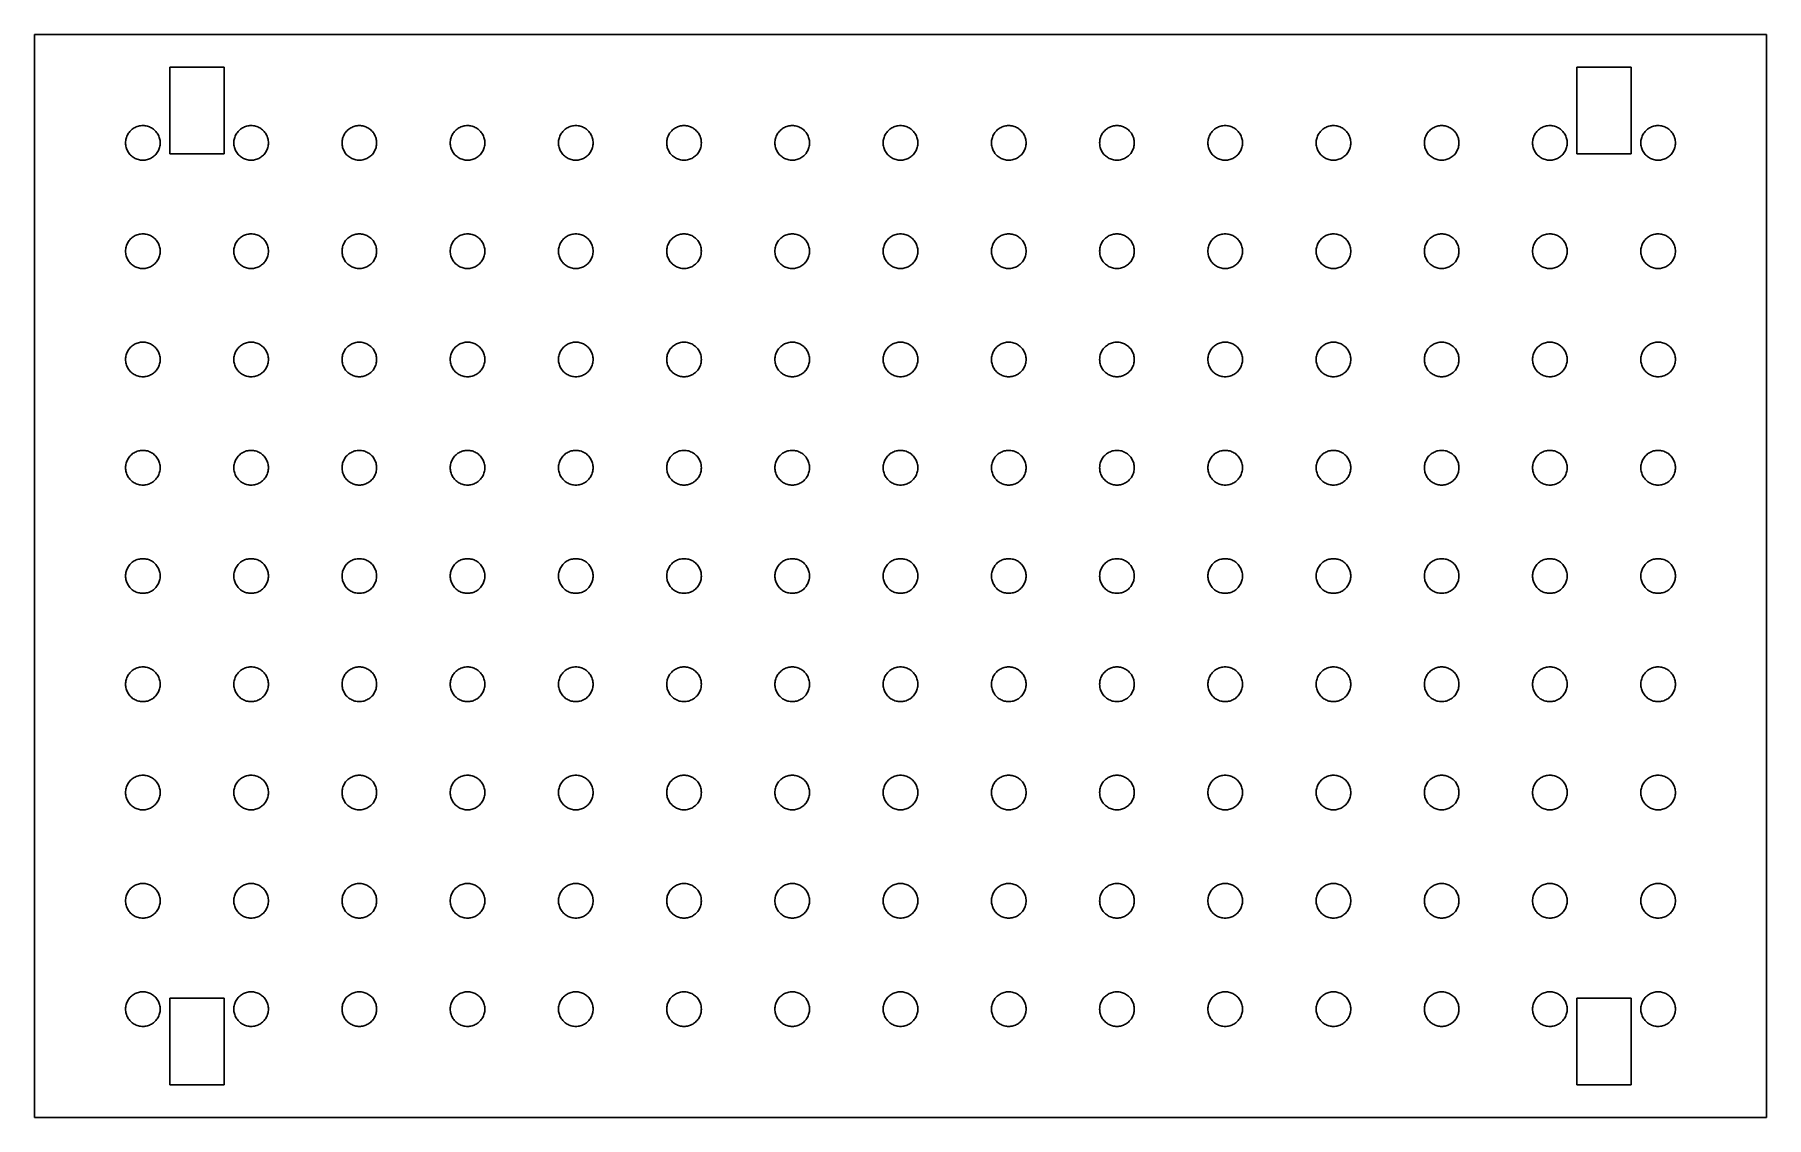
# Model space of a CAD drawing. Header units: metres. Extents: x -80 to 80, y -50 to 50.
import ezdxf

# ---------------------------------------------------------------- set-up
doc = ezdxf.new("R2010")
doc.units = ezdxf.units.M

msp = doc.modelspace()

# ---------------------------------------------------------------- linework, layer by layer
for p, q in [((80, 50), (-80, 50)), ((-80, 50), (-80, -50)), ((80, -50), (80, 50)), ((-67.5, 39), (-67.5, 47)), ((-67.5, 47), (-62.5, 47)), ((-62.5, 47), (-62.5, 39)), ((62.5, 39), (62.5, 47)), ((62.5, 47), (67.5, 47)), ((67.5, 47), (67.5, 39)), ((-70.1046, 41.5966), (-70, 41.6)), ((-70, 41.6), (-69.8953, 41.5966)), ((-60.1046, 41.5966), (-60, 41.6)), ((-60, 41.6), (-59.8953, 41.5966)), ((-50.1046, 41.5966), (-50, 41.6)), ((-50, 41.6), (-49.8953, 41.5966)), ((-40.1046, 41.5966), (-40, 41.6)), ((-40, 41.6), (-39.8953, 41.5966)), ((-30.1046, 41.5966), (-30, 41.6)), ((-30, 41.6), (-29.8953, 41.5966)), ((-20.1046, 41.5966), (-20, 41.6)), ((-20, 41.6), (-19.8953, 41.5966)), ((-10.1046, 41.5966), (-10, 41.6)), ((-10, 41.6), (-9.89534, 41.5966)), ((-0.104645, 41.5966), (0, 41.6)), ((0, 41.6), (0.104645, 41.5966)), ((9.89534, 41.5966), (10, 41.6)), ((10, 41.6), (10.1046, 41.5966)), ((19.8953, 41.5966), (20, 41.6)), ((20, 41.6), (20.1046, 41.5966)), ((29.8953, 41.5966), (30, 41.6)), ((30, 41.6), (30.1046, 41.5966)), ((39.8953, 41.5966), (40, 41.6)), ((40, 41.6), (40.1046, 41.5966)), ((49.8953, 41.5966), (50, 41.6)), ((50, 41.6), (50.1046, 41.5966)), ((59.8953, 41.5966), (60, 41.6)), ((60, 41.6), (60.1046, 41.5966)), ((69.8953, 41.5966), (70, 41.6)), ((70, 41.6), (70.1046, 41.5966)), ((-71.6, 40), (-71.5966, 40.1046)), ((-71.5966, 39.8953), (-71.6, 40)), ((-71.5966, 40.1046), (-71.5863, 40.2088)), ((-71.5863, 40.2088), (-71.5692, 40.3121)), ((-71.5692, 40.3121), (-71.5455, 40.4141)), ((-71.5455, 40.4141), (-71.5151, 40.5143)), ((-71.5151, 40.5143), (-71.4782, 40.6123)), ((-71.4782, 40.6123), (-71.435, 40.7077)), ((-71.435, 40.7077), (-71.3856, 40.8)), ((-71.3856, 40.8), (-71.3303, 40.8889)), ((-71.3303, 40.8889), (-71.2694, 40.974)), ((-71.2694, 40.974), (-71.2029, 41.0549)), ((-71.2029, 41.0549), (-71.1314, 41.1314)), ((-71.1314, 41.1314), (-71.0549, 41.2029)), ((-71.0549, 41.2029), (-70.974, 41.2694)), ((-70.974, 41.2694), (-70.8889, 41.3303)), ((-70.8889, 41.3303), (-70.8, 41.3856)), ((-70.8, 41.3856), (-70.7077, 41.435)), ((-70.7077, 41.435), (-70.6123, 41.4782)), ((-70.6123, 41.4782), (-70.5143, 41.5151)), ((-70.5143, 41.5151), (-70.4141, 41.5455)), ((-70.4141, 41.5455), (-70.3121, 41.5692)), ((-70.3121, 41.5692), (-70.2088, 41.5863)), ((-70.2088, 41.5863), (-70.1046, 41.5966)), ((-69.8953, 41.5966), (-69.7912, 41.5863)), ((-69.7912, 41.5863), (-69.6879, 41.5692)), ((-69.6879, 41.5692), (-69.5859, 41.5455)), ((-69.5859, 41.5455), (-69.4857, 41.5151)), ((-69.4857, 41.5151), (-69.3877, 41.4782)), ((-69.3877, 41.4782), (-69.2923, 41.435)), ((-69.2923, 41.435), (-69.2, 41.3856)), ((-69.2, 41.3856), (-69.1111, 41.3303)), ((-69.1111, 41.3303), (-69.026, 41.2694)), ((-69.026, 41.2694), (-68.945, 41.2029)), ((-68.945, 41.2029), (-68.8686, 41.1314)), ((-68.8686, 41.1314), (-68.797, 41.0549)), ((-68.797, 41.0549), (-68.7306, 40.974)), ((-68.7306, 40.974), (-68.6696, 40.8889)), ((-68.6696, 40.8889), (-68.6143, 40.8)), ((-68.6143, 40.8), (-68.565, 40.7077)), ((-68.565, 40.7077), (-68.5218, 40.6123)), ((-68.5218, 40.6123), (-68.4849, 40.5143)), ((-68.4849, 40.5143), (-68.4545, 40.4141)), ((-68.4545, 40.4141), (-68.4307, 40.3121)), ((-68.4307, 40.3121), (-68.4137, 40.2088)), ((-68.4137, 40.2088), (-68.4034, 40.1046)), ((-68.4034, 40.1046), (-68.4, 40)), ((-68.4, 40), (-68.4034, 39.8953)), ((-61.6, 40), (-61.5966, 40.1046)), ((-61.5966, 39.8953), (-61.6, 40)), ((-61.5966, 40.1046), (-61.5863, 40.2088)), ((-61.5863, 40.2088), (-61.5692, 40.3121)), ((-61.5692, 40.3121), (-61.5455, 40.4141)), ((-61.5455, 40.4141), (-61.5151, 40.5143)), ((-61.5151, 40.5143), (-61.4782, 40.6123)), ((-61.4782, 40.6123), (-61.435, 40.7077)), ((-61.435, 40.7077), (-61.3856, 40.8)), ((-61.3856, 40.8), (-61.3303, 40.8889)), ((-61.3303, 40.8889), (-61.2694, 40.974)), ((-61.2694, 40.974), (-61.2029, 41.0549)), ((-61.2029, 41.0549), (-61.1314, 41.1314)), ((-61.1314, 41.1314), (-61.0549, 41.2029)), ((-61.0549, 41.2029), (-60.974, 41.2694)), ((-60.974, 41.2694), (-60.8889, 41.3303)), ((-60.8889, 41.3303), (-60.8, 41.3856)), ((-60.8, 41.3856), (-60.7077, 41.435)), ((-60.7077, 41.435), (-60.6123, 41.4782)), ((-60.6123, 41.4782), (-60.5143, 41.5151)), ((-60.5143, 41.5151), (-60.4141, 41.5455)), ((-60.4141, 41.5455), (-60.3121, 41.5692)), ((-60.3121, 41.5692), (-60.2088, 41.5863)), ((-60.2088, 41.5863), (-60.1046, 41.5966)), ((-59.8953, 41.5966), (-59.7912, 41.5863)), ((-59.7912, 41.5863), (-59.6879, 41.5692)), ((-59.6879, 41.5692), (-59.5859, 41.5455)), ((-59.5859, 41.5455), (-59.4857, 41.5151)), ((-59.4857, 41.5151), (-59.3877, 41.4782)), ((-59.3877, 41.4782), (-59.2923, 41.435)), ((-59.2923, 41.435), (-59.2, 41.3856)), ((-59.2, 41.3856), (-59.1111, 41.3303)), ((-59.1111, 41.3303), (-59.026, 41.2694)), ((-59.026, 41.2694), (-58.945, 41.2029)), ((-58.945, 41.2029), (-58.8686, 41.1314)), ((-58.8686, 41.1314), (-58.797, 41.0549)), ((-58.797, 41.0549), (-58.7306, 40.974)), ((-58.7306, 40.974), (-58.6696, 40.8889)), ((-58.6696, 40.8889), (-58.6143, 40.8)), ((-58.6143, 40.8), (-58.565, 40.7077)), ((-58.565, 40.7077), (-58.5218, 40.6123)), ((-58.5218, 40.6123), (-58.4849, 40.5143)), ((-58.4849, 40.5143), (-58.4545, 40.4141)), ((-58.4545, 40.4141), (-58.4307, 40.3121)), ((-58.4307, 40.3121), (-58.4137, 40.2088)), ((-58.4137, 40.2088), (-58.4034, 40.1046)), ((-58.4034, 40.1046), (-58.4, 40)), ((-58.4, 40), (-58.4034, 39.8953)), ((-51.6, 40), (-51.5966, 40.1046)), ((-51.5966, 39.8953), (-51.6, 40)), ((-51.5966, 40.1046), (-51.5863, 40.2088)), ((-51.5863, 40.2088), (-51.5692, 40.3121)), ((-51.5692, 40.3121), (-51.5455, 40.4141)), ((-51.5455, 40.4141), (-51.5151, 40.5143)), ((-51.5151, 40.5143), (-51.4782, 40.6123)), ((-51.4782, 40.6123), (-51.435, 40.7077)), ((-51.435, 40.7077), (-51.3856, 40.8)), ((-51.3856, 40.8), (-51.3303, 40.8889)), ((-51.3303, 40.8889), (-51.2694, 40.974)), ((-51.2694, 40.974), (-51.2029, 41.0549)), ((-51.2029, 41.0549), (-51.1314, 41.1314)), ((-51.1314, 41.1314), (-51.0549, 41.2029)), ((-51.0549, 41.2029), (-50.974, 41.2694)), ((-50.974, 41.2694), (-50.8889, 41.3303)), ((-50.8889, 41.3303), (-50.8, 41.3856)), ((-50.8, 41.3856), (-50.7077, 41.435)), ((-50.7077, 41.435), (-50.6123, 41.4782)), ((-50.6123, 41.4782), (-50.5143, 41.5151)), ((-50.5143, 41.5151), (-50.4141, 41.5455)), ((-50.4141, 41.5455), (-50.3121, 41.5692)), ((-50.3121, 41.5692), (-50.2088, 41.5863)), ((-50.2088, 41.5863), (-50.1046, 41.5966)), ((-49.8953, 41.5966), (-49.7912, 41.5863)), ((-49.7912, 41.5863), (-49.6879, 41.5692)), ((-49.6879, 41.5692), (-49.5859, 41.5455)), ((-49.5859, 41.5455), (-49.4857, 41.5151)), ((-49.4857, 41.5151), (-49.3877, 41.4782)), ((-49.3877, 41.4782), (-49.2923, 41.435)), ((-49.2923, 41.435), (-49.2, 41.3856)), ((-49.2, 41.3856), (-49.1111, 41.3303)), ((-49.1111, 41.3303), (-49.026, 41.2694)), ((-49.026, 41.2694), (-48.945, 41.2029)), ((-48.945, 41.2029), (-48.8686, 41.1314)), ((-48.8686, 41.1314), (-48.797, 41.0549)), ((-48.797, 41.0549), (-48.7306, 40.974)), ((-48.7306, 40.974), (-48.6696, 40.8889)), ((-48.6696, 40.8889), (-48.6143, 40.8)), ((-48.6143, 40.8), (-48.565, 40.7077)), ((-48.565, 40.7077), (-48.5218, 40.6123)), ((-48.5218, 40.6123), (-48.4849, 40.5143)), ((-48.4849, 40.5143), (-48.4545, 40.4141)), ((-48.4545, 40.4141), (-48.4307, 40.3121)), ((-48.4307, 40.3121), (-48.4137, 40.2088)), ((-48.4137, 40.2088), (-48.4034, 40.1046)), ((-48.4034, 40.1046), (-48.4, 40)), ((-48.4, 40), (-48.4034, 39.8953)), ((-41.6, 40), (-41.5966, 40.1046)), ((-41.5966, 39.8953), (-41.6, 40)), ((-41.5966, 40.1046), (-41.5863, 40.2088)), ((-41.5863, 40.2088), (-41.5692, 40.3121)), ((-41.5692, 40.3121), (-41.5455, 40.4141)), ((-41.5455, 40.4141), (-41.5151, 40.5143)), ((-41.5151, 40.5143), (-41.4782, 40.6123)), ((-41.4782, 40.6123), (-41.435, 40.7077)), ((-41.435, 40.7077), (-41.3856, 40.8)), ((-41.3856, 40.8), (-41.3303, 40.8889)), ((-41.3303, 40.8889), (-41.2694, 40.974)), ((-41.2694, 40.974), (-41.2029, 41.0549)), ((-41.2029, 41.0549), (-41.1314, 41.1314)), ((-41.1314, 41.1314), (-41.0549, 41.2029)), ((-41.0549, 41.2029), (-40.974, 41.2694)), ((-40.974, 41.2694), (-40.8889, 41.3303)), ((-40.8889, 41.3303), (-40.8, 41.3856)), ((-40.8, 41.3856), (-40.7077, 41.435)), ((-40.7077, 41.435), (-40.6123, 41.4782)), ((-40.6123, 41.4782), (-40.5143, 41.5151)), ((-40.5143, 41.5151), (-40.4141, 41.5455)), ((-40.4141, 41.5455), (-40.3121, 41.5692)), ((-40.3121, 41.5692), (-40.2088, 41.5863)), ((-40.2088, 41.5863), (-40.1046, 41.5966)), ((-39.8953, 41.5966), (-39.7912, 41.5863)), ((-39.7912, 41.5863), (-39.6879, 41.5692)), ((-39.6879, 41.5692), (-39.5859, 41.5455)), ((-39.5859, 41.5455), (-39.4857, 41.5151)), ((-39.4857, 41.5151), (-39.3877, 41.4782)), ((-39.3877, 41.4782), (-39.2923, 41.435)), ((-39.2923, 41.435), (-39.2, 41.3856)), ((-39.2, 41.3856), (-39.1111, 41.3303)), ((-39.1111, 41.3303), (-39.026, 41.2694)), ((-39.026, 41.2694), (-38.945, 41.2029)), ((-38.945, 41.2029), (-38.8686, 41.1314)), ((-38.8686, 41.1314), (-38.797, 41.0549)), ((-38.797, 41.0549), (-38.7306, 40.974)), ((-38.7306, 40.974), (-38.6696, 40.8889)), ((-38.6696, 40.8889), (-38.6143, 40.8)), ((-38.6143, 40.8), (-38.565, 40.7077)), ((-38.565, 40.7077), (-38.5218, 40.6123)), ((-38.5218, 40.6123), (-38.4849, 40.5143)), ((-38.4849, 40.5143), (-38.4545, 40.4141)), ((-38.4545, 40.4141), (-38.4307, 40.3121)), ((-38.4307, 40.3121), (-38.4137, 40.2088)), ((-38.4137, 40.2088), (-38.4034, 40.1046)), ((-38.4034, 40.1046), (-38.4, 40)), ((-38.4, 40), (-38.4034, 39.8953)), ((-31.6, 40), (-31.5966, 40.1046)), ((-31.5966, 39.8953), (-31.6, 40)), ((-31.5966, 40.1046), (-31.5863, 40.2088)), ((-31.5863, 40.2088), (-31.5692, 40.3121)), ((-31.5692, 40.3121), (-31.5455, 40.4141)), ((-31.5455, 40.4141), (-31.5151, 40.5143)), ((-31.5151, 40.5143), (-31.4782, 40.6123)), ((-31.4782, 40.6123), (-31.435, 40.7077)), ((-31.435, 40.7077), (-31.3856, 40.8)), ((-31.3856, 40.8), (-31.3303, 40.8889)), ((-31.3303, 40.8889), (-31.2694, 40.974)), ((-31.2694, 40.974), (-31.2029, 41.0549)), ((-31.2029, 41.0549), (-31.1314, 41.1314)), ((-31.1314, 41.1314), (-31.0549, 41.2029)), ((-31.0549, 41.2029), (-30.974, 41.2694)), ((-30.974, 41.2694), (-30.8889, 41.3303)), ((-30.8889, 41.3303), (-30.8, 41.3856)), ((-30.8, 41.3856), (-30.7077, 41.435)), ((-30.7077, 41.435), (-30.6123, 41.4782)), ((-30.6123, 41.4782), (-30.5143, 41.5151)), ((-30.5143, 41.5151), (-30.4141, 41.5455)), ((-30.4141, 41.5455), (-30.3121, 41.5692)), ((-30.3121, 41.5692), (-30.2088, 41.5863)), ((-30.2088, 41.5863), (-30.1046, 41.5966)), ((-29.8953, 41.5966), (-29.7912, 41.5863)), ((-29.7912, 41.5863), (-29.6879, 41.5692)), ((-29.6879, 41.5692), (-29.5859, 41.5455)), ((-29.5859, 41.5455), (-29.4857, 41.5151)), ((-29.4857, 41.5151), (-29.3877, 41.4782)), ((-29.3877, 41.4782), (-29.2923, 41.435)), ((-29.2923, 41.435), (-29.2, 41.3856)), ((-29.2, 41.3856), (-29.1111, 41.3303)), ((-29.1111, 41.3303), (-29.026, 41.2694)), ((-29.026, 41.2694), (-28.945, 41.2029)), ((-28.945, 41.2029), (-28.8686, 41.1314)), ((-28.8686, 41.1314), (-28.797, 41.0549)), ((-28.797, 41.0549), (-28.7306, 40.974)), ((-28.7306, 40.974), (-28.6696, 40.8889)), ((-28.6696, 40.8889), (-28.6143, 40.8)), ((-28.6143, 40.8), (-28.565, 40.7077)), ((-28.565, 40.7077), (-28.5218, 40.6123)), ((-28.5218, 40.6123), (-28.4849, 40.5143)), ((-28.4849, 40.5143), (-28.4545, 40.4141)), ((-28.4545, 40.4141), (-28.4307, 40.3121)), ((-28.4307, 40.3121), (-28.4137, 40.2088)), ((-28.4137, 40.2088), (-28.4034, 40.1046)), ((-28.4034, 40.1046), (-28.4, 40)), ((-28.4, 40), (-28.4034, 39.8953)), ((-21.6, 40), (-21.5966, 40.1046)), ((-21.5966, 39.8953), (-21.6, 40)), ((-21.5966, 40.1046), (-21.5863, 40.2088)), ((-21.5863, 40.2088), (-21.5692, 40.3121)), ((-21.5692, 40.3121), (-21.5455, 40.4141)), ((-21.5455, 40.4141), (-21.5151, 40.5143)), ((-21.5151, 40.5143), (-21.4782, 40.6123)), ((-21.4782, 40.6123), (-21.435, 40.7077)), ((-21.435, 40.7077), (-21.3856, 40.8)), ((-21.3856, 40.8), (-21.3303, 40.8889)), ((-21.3303, 40.8889), (-21.2694, 40.974)), ((-21.2694, 40.974), (-21.2029, 41.0549)), ((-21.2029, 41.0549), (-21.1314, 41.1314)), ((-21.1314, 41.1314), (-21.0549, 41.2029)), ((-21.0549, 41.2029), (-20.974, 41.2694)), ((-20.974, 41.2694), (-20.8889, 41.3303)), ((-20.8889, 41.3303), (-20.8, 41.3856)), ((-20.8, 41.3856), (-20.7077, 41.435)), ((-20.7077, 41.435), (-20.6123, 41.4782)), ((-20.6123, 41.4782), (-20.5143, 41.5151)), ((-20.5143, 41.5151), (-20.4141, 41.5455)), ((-20.4141, 41.5455), (-20.3121, 41.5692)), ((-20.3121, 41.5692), (-20.2088, 41.5863)), ((-20.2088, 41.5863), (-20.1046, 41.5966)), ((-19.8953, 41.5966), (-19.7912, 41.5863)), ((-19.7912, 41.5863), (-19.6879, 41.5692)), ((-19.6879, 41.5692), (-19.5859, 41.5455)), ((-19.5859, 41.5455), (-19.4857, 41.5151)), ((-19.4857, 41.5151), (-19.3877, 41.4782)), ((-19.3877, 41.4782), (-19.2923, 41.435)), ((-19.2923, 41.435), (-19.2, 41.3856)), ((-19.2, 41.3856), (-19.1111, 41.3303)), ((-19.1111, 41.3303), (-19.026, 41.2694)), ((-19.026, 41.2694), (-18.945, 41.2029)), ((-18.945, 41.2029), (-18.8686, 41.1314)), ((-18.8686, 41.1314), (-18.797, 41.0549)), ((-18.797, 41.0549), (-18.7306, 40.974)), ((-18.7306, 40.974), (-18.6696, 40.8889)), ((-18.6696, 40.8889), (-18.6143, 40.8)), ((-18.6143, 40.8), (-18.565, 40.7077)), ((-18.565, 40.7077), (-18.5218, 40.6123)), ((-18.5218, 40.6123), (-18.4849, 40.5143)), ((-18.4849, 40.5143), (-18.4545, 40.4141)), ((-18.4545, 40.4141), (-18.4307, 40.3121)), ((-18.4307, 40.3121), (-18.4137, 40.2088)), ((-18.4137, 40.2088), (-18.4034, 40.1046)), ((-18.4034, 40.1046), (-18.4, 40)), ((-18.4, 40), (-18.4034, 39.8953)), ((-11.6, 40), (-11.5966, 40.1046)), ((-11.5966, 39.8953), (-11.6, 40)), ((-11.5966, 40.1046), (-11.5863, 40.2088)), ((-11.5863, 40.2088), (-11.5692, 40.3121)), ((-11.5692, 40.3121), (-11.5455, 40.4141)), ((-11.5455, 40.4141), (-11.5151, 40.5143)), ((-11.5151, 40.5143), (-11.4782, 40.6123)), ((-11.4782, 40.6123), (-11.435, 40.7077)), ((-11.435, 40.7077), (-11.3856, 40.8)), ((-11.3856, 40.8), (-11.3303, 40.8889)), ((-11.3303, 40.8889), (-11.2694, 40.974)), ((-11.2694, 40.974), (-11.2029, 41.0549)), ((-11.2029, 41.0549), (-11.1314, 41.1314)), ((-11.1314, 41.1314), (-11.0549, 41.2029)), ((-11.0549, 41.2029), (-10.974, 41.2694)), ((-10.974, 41.2694), (-10.8889, 41.3303)), ((-10.8889, 41.3303), (-10.8, 41.3856)), ((-10.8, 41.3856), (-10.7077, 41.435)), ((-10.7077, 41.435), (-10.6123, 41.4782)), ((-10.6123, 41.4782), (-10.5143, 41.5151)), ((-10.5143, 41.5151), (-10.4141, 41.5455)), ((-10.4141, 41.5455), (-10.3121, 41.5692)), ((-10.3121, 41.5692), (-10.2088, 41.5863)), ((-10.2088, 41.5863), (-10.1046, 41.5966)), ((-9.89534, 41.5966), (-9.79115, 41.5863)), ((-9.79115, 41.5863), (-9.68785, 41.5692)), ((-9.68785, 41.5692), (-9.58588, 41.5455)), ((-9.58588, 41.5455), (-9.48569, 41.5151)), ((-9.48569, 41.5151), (-9.3877, 41.4782)), ((-9.3877, 41.4782), (-9.29233, 41.435)), ((-9.29233, 41.435), (-9.2, 41.3856)), ((-9.2, 41.3856), (-9.11108, 41.3303)), ((-9.11108, 41.3303), (-9.02597, 41.2694)), ((-9.02597, 41.2694), (-8.94504, 41.2029)), ((-8.94504, 41.2029), (-8.86862, 41.1314)), ((-8.86862, 41.1314), (-8.79704, 41.0549)), ((-8.79704, 41.0549), (-8.73062, 40.974)), ((-8.73062, 40.974), (-8.66965, 40.8889)), ((-8.66965, 40.8889), (-8.61435, 40.8)), ((-8.61435, 40.8), (-8.565, 40.7077)), ((-8.565, 40.7077), (-8.52179, 40.6123)), ((-8.52179, 40.6123), (-8.48491, 40.5143)), ((-8.48491, 40.5143), (-8.45451, 40.4141)), ((-8.45451, 40.4141), (-8.43074, 40.3121)), ((-8.43074, 40.3121), (-8.41368, 40.2088)), ((-8.41368, 40.2088), (-8.40341, 40.1046)), ((-8.40341, 40.1046), (-8.39999, 40)), ((-8.39999, 40), (-8.40341, 39.8953)), ((-1.59999, 40), (-1.59657, 40.1046)), ((-1.59657, 39.8953), (-1.59999, 40)), ((-1.59657, 40.1046), (-1.5863, 40.2088)), ((-1.5863, 40.2088), (-1.56924, 40.3121)), ((-1.56924, 40.3121), (-1.54547, 40.4141)), ((-1.54547, 40.4141), (-1.51508, 40.5143)), ((-1.51508, 40.5143), (-1.4782, 40.6123)), ((-1.4782, 40.6123), (-1.43498, 40.7077)), ((-1.43498, 40.7077), (-1.38564, 40.8)), ((-1.38564, 40.8), (-1.33034, 40.8889)), ((-1.33034, 40.8889), (-1.26936, 40.974)), ((-1.26936, 40.974), (-1.20294, 41.0549)), ((-1.20294, 41.0549), (-1.13136, 41.1314)), ((-1.13136, 41.1314), (-1.05495, 41.2029)), ((-1.05495, 41.2029), (-0.974014, 41.2694)), ((-0.974014, 41.2694), (-0.888901, 41.3303)), ((-0.888901, 41.3303), (-0.799988, 41.3856)), ((-0.799988, 41.3856), (-0.707657, 41.435)), ((-0.707657, 41.435), (-0.612289, 41.4782)), ((-0.612289, 41.4782), (-0.514297, 41.5151)), ((-0.514297, 41.5151), (-0.414108, 41.5455)), ((-0.414108, 41.5455), (-0.312134, 41.5692)), ((-0.312134, 41.5692), (-0.208832, 41.5863)), ((-0.208832, 41.5863), (-0.104645, 41.5966)), ((0.104645, 41.5966), (0.208832, 41.5863)), ((0.208832, 41.5863), (0.312134, 41.5692)), ((0.312134, 41.5692), (0.414108, 41.5455)), ((0.414108, 41.5455), (0.514297, 41.5151)), ((0.514297, 41.5151), (0.612289, 41.4782)), ((0.612289, 41.4782), (0.707657, 41.435)), ((0.707657, 41.435), (0.799988, 41.3856)), ((0.799988, 41.3856), (0.888901, 41.3303)), ((0.888901, 41.3303), (0.974014, 41.2694)), ((0.974014, 41.2694), (1.05495, 41.2029)), ((1.05495, 41.2029), (1.13136, 41.1314)), ((1.13136, 41.1314), (1.20294, 41.0549)), ((1.20294, 41.0549), (1.26936, 40.974)), ((1.26936, 40.974), (1.33034, 40.8889)), ((1.33034, 40.8889), (1.38564, 40.8)), ((1.38564, 40.8), (1.43498, 40.7077)), ((1.43498, 40.7077), (1.4782, 40.6123)), ((1.4782, 40.6123), (1.51508, 40.5143)), ((1.51508, 40.5143), (1.54547, 40.4141)), ((1.54547, 40.4141), (1.56924, 40.3121)), ((1.56924, 40.3121), (1.5863, 40.2088)), ((1.5863, 40.2088), (1.59657, 40.1046)), ((1.59657, 40.1046), (1.59999, 40)), ((1.59999, 40), (1.59657, 39.8953)), ((8.39999, 40), (8.40341, 40.1046)), ((8.40341, 39.8953), (8.39999, 40)), ((8.40341, 40.1046), (8.41368, 40.2088)), ((8.41368, 40.2088), (8.43074, 40.3121)), ((8.43074, 40.3121), (8.45451, 40.4141)), ((8.45451, 40.4141), (8.48491, 40.5143)), ((8.48491, 40.5143), (8.52179, 40.6123)), ((8.52179, 40.6123), (8.565, 40.7077)), ((8.565, 40.7077), (8.61435, 40.8)), ((8.61435, 40.8), (8.66965, 40.8889)), ((8.66965, 40.8889), (8.73062, 40.974)), ((8.73062, 40.974), (8.79704, 41.0549)), ((8.79704, 41.0549), (8.86862, 41.1314)), ((8.86862, 41.1314), (8.94504, 41.2029)), ((8.94504, 41.2029), (9.02597, 41.2694)), ((9.02597, 41.2694), (9.11108, 41.3303)), ((9.11108, 41.3303), (9.2, 41.3856)), ((9.2, 41.3856), (9.29233, 41.435)), ((9.29233, 41.435), (9.3877, 41.4782)), ((9.3877, 41.4782), (9.48569, 41.5151)), ((9.48569, 41.5151), (9.58588, 41.5455)), ((9.58588, 41.5455), (9.68785, 41.5692)), ((9.68785, 41.5692), (9.79115, 41.5863)), ((9.79115, 41.5863), (9.89534, 41.5966)), ((10.1046, 41.5966), (10.2088, 41.5863)), ((10.2088, 41.5863), (10.3121, 41.5692)), ((10.3121, 41.5692), (10.4141, 41.5455)), ((10.4141, 41.5455), (10.5143, 41.5151)), ((10.5143, 41.5151), (10.6123, 41.4782)), ((10.6123, 41.4782), (10.7077, 41.435)), ((10.7077, 41.435), (10.8, 41.3856)), ((10.8, 41.3856), (10.8889, 41.3303)), ((10.8889, 41.3303), (10.974, 41.2694)), ((10.974, 41.2694), (11.0549, 41.2029)), ((11.0549, 41.2029), (11.1314, 41.1314)), ((11.1314, 41.1314), (11.2029, 41.0549)), ((11.2029, 41.0549), (11.2694, 40.974)), ((11.2694, 40.974), (11.3303, 40.8889)), ((11.3303, 40.8889), (11.3856, 40.8)), ((11.3856, 40.8), (11.435, 40.7077)), ((11.435, 40.7077), (11.4782, 40.6123)), ((11.4782, 40.6123), (11.5151, 40.5143)), ((11.5151, 40.5143), (11.5455, 40.4141)), ((11.5455, 40.4141), (11.5692, 40.3121)), ((11.5692, 40.3121), (11.5863, 40.2088)), ((11.5863, 40.2088), (11.5966, 40.1046)), ((11.5966, 40.1046), (11.6, 40)), ((11.6, 40), (11.5966, 39.8953)), ((18.4, 40), (18.4034, 40.1046)), ((18.4034, 39.8953), (18.4, 40)), ((18.4034, 40.1046), (18.4137, 40.2088)), ((18.4137, 40.2088), (18.4307, 40.3121)), ((18.4307, 40.3121), (18.4545, 40.4141)), ((18.4545, 40.4141), (18.4849, 40.5143)), ((18.4849, 40.5143), (18.5218, 40.6123)), ((18.5218, 40.6123), (18.565, 40.7077)), ((18.565, 40.7077), (18.6143, 40.8)), ((18.6143, 40.8), (18.6696, 40.8889)), ((18.6696, 40.8889), (18.7306, 40.974)), ((18.7306, 40.974), (18.797, 41.0549)), ((18.797, 41.0549), (18.8686, 41.1314)), ((18.8686, 41.1314), (18.945, 41.2029)), ((18.945, 41.2029), (19.026, 41.2694)), ((19.026, 41.2694), (19.1111, 41.3303)), ((19.1111, 41.3303), (19.2, 41.3856)), ((19.2, 41.3856), (19.2923, 41.435)), ((19.2923, 41.435), (19.3877, 41.4782)), ((19.3877, 41.4782), (19.4857, 41.5151)), ((19.4857, 41.5151), (19.5859, 41.5455)), ((19.5859, 41.5455), (19.6879, 41.5692)), ((19.6879, 41.5692), (19.7912, 41.5863)), ((19.7912, 41.5863), (19.8953, 41.5966)), ((20.1046, 41.5966), (20.2088, 41.5863)), ((20.2088, 41.5863), (20.3121, 41.5692)), ((20.3121, 41.5692), (20.4141, 41.5455)), ((20.4141, 41.5455), (20.5143, 41.5151)), ((20.5143, 41.5151), (20.6123, 41.4782)), ((20.6123, 41.4782), (20.7077, 41.435)), ((20.7077, 41.435), (20.8, 41.3856)), ((20.8, 41.3856), (20.8889, 41.3303)), ((20.8889, 41.3303), (20.974, 41.2694)), ((20.974, 41.2694), (21.0549, 41.2029)), ((21.0549, 41.2029), (21.1314, 41.1314)), ((21.1314, 41.1314), (21.2029, 41.0549)), ((21.2029, 41.0549), (21.2694, 40.974)), ((21.2694, 40.974), (21.3303, 40.8889)), ((21.3303, 40.8889), (21.3856, 40.8)), ((21.3856, 40.8), (21.435, 40.7077)), ((21.435, 40.7077), (21.4782, 40.6123)), ((21.4782, 40.6123), (21.5151, 40.5143)), ((21.5151, 40.5143), (21.5455, 40.4141)), ((21.5455, 40.4141), (21.5692, 40.3121)), ((21.5692, 40.3121), (21.5863, 40.2088)), ((21.5863, 40.2088), (21.5966, 40.1046)), ((21.5966, 40.1046), (21.6, 40)), ((21.6, 40), (21.5966, 39.8953)), ((28.4, 40), (28.4034, 40.1046)), ((28.4034, 39.8953), (28.4, 40)), ((28.4034, 40.1046), (28.4137, 40.2088)), ((28.4137, 40.2088), (28.4307, 40.3121)), ((28.4307, 40.3121), (28.4545, 40.4141)), ((28.4545, 40.4141), (28.4849, 40.5143)), ((28.4849, 40.5143), (28.5218, 40.6123)), ((28.5218, 40.6123), (28.565, 40.7077)), ((28.565, 40.7077), (28.6143, 40.8)), ((28.6143, 40.8), (28.6696, 40.8889)), ((28.6696, 40.8889), (28.7306, 40.974)), ((28.7306, 40.974), (28.797, 41.0549)), ((28.797, 41.0549), (28.8686, 41.1314)), ((28.8686, 41.1314), (28.945, 41.2029)), ((28.945, 41.2029), (29.026, 41.2694)), ((29.026, 41.2694), (29.1111, 41.3303)), ((29.1111, 41.3303), (29.2, 41.3856)), ((29.2, 41.3856), (29.2923, 41.435)), ((29.2923, 41.435), (29.3877, 41.4782)), ((29.3877, 41.4782), (29.4857, 41.5151)), ((29.4857, 41.5151), (29.5859, 41.5455)), ((29.5859, 41.5455), (29.6879, 41.5692)), ((29.6879, 41.5692), (29.7912, 41.5863)), ((29.7912, 41.5863), (29.8953, 41.5966)), ((30.1046, 41.5966), (30.2088, 41.5863)), ((30.2088, 41.5863), (30.3121, 41.5692)), ((30.3121, 41.5692), (30.4141, 41.5455)), ((30.4141, 41.5455), (30.5143, 41.5151)), ((30.5143, 41.5151), (30.6123, 41.4782)), ((30.6123, 41.4782), (30.7077, 41.435)), ((30.7077, 41.435), (30.8, 41.3856)), ((30.8, 41.3856), (30.8889, 41.3303)), ((30.8889, 41.3303), (30.974, 41.2694)), ((30.974, 41.2694), (31.0549, 41.2029)), ((31.0549, 41.2029), (31.1314, 41.1314)), ((31.1314, 41.1314), (31.2029, 41.0549)), ((31.2029, 41.0549), (31.2694, 40.974)), ((31.2694, 40.974), (31.3303, 40.8889)), ((31.3303, 40.8889), (31.3856, 40.8)), ((31.3856, 40.8), (31.435, 40.7077)), ((31.435, 40.7077), (31.4782, 40.6123)), ((31.4782, 40.6123), (31.5151, 40.5143)), ((31.5151, 40.5143), (31.5455, 40.4141)), ((31.5455, 40.4141), (31.5692, 40.3121)), ((31.5692, 40.3121), (31.5863, 40.2088)), ((31.5863, 40.2088), (31.5966, 40.1046)), ((31.5966, 40.1046), (31.6, 40)), ((31.6, 40), (31.5966, 39.8953)), ((38.4, 40), (38.4034, 40.1046)), ((38.4034, 39.8953), (38.4, 40)), ((38.4034, 40.1046), (38.4137, 40.2088)), ((38.4137, 40.2088), (38.4307, 40.3121)), ((38.4307, 40.3121), (38.4545, 40.4141)), ((38.4545, 40.4141), (38.4849, 40.5143)), ((38.4849, 40.5143), (38.5218, 40.6123)), ((38.5218, 40.6123), (38.565, 40.7077)), ((38.565, 40.7077), (38.6143, 40.8)), ((38.6143, 40.8), (38.6696, 40.8889)), ((38.6696, 40.8889), (38.7306, 40.974)), ((38.7306, 40.974), (38.797, 41.0549)), ((38.797, 41.0549), (38.8686, 41.1314)), ((38.8686, 41.1314), (38.945, 41.2029)), ((38.945, 41.2029), (39.026, 41.2694)), ((39.026, 41.2694), (39.1111, 41.3303)), ((39.1111, 41.3303), (39.2, 41.3856)), ((39.2, 41.3856), (39.2923, 41.435)), ((39.2923, 41.435), (39.3877, 41.4782)), ((39.3877, 41.4782), (39.4857, 41.5151)), ((39.4857, 41.5151), (39.5859, 41.5455)), ((39.5859, 41.5455), (39.6879, 41.5692)), ((39.6879, 41.5692), (39.7912, 41.5863)), ((39.7912, 41.5863), (39.8953, 41.5966)), ((40.1046, 41.5966), (40.2088, 41.5863)), ((40.2088, 41.5863), (40.3121, 41.5692)), ((40.3121, 41.5692), (40.4141, 41.5455)), ((40.4141, 41.5455), (40.5143, 41.5151)), ((40.5143, 41.5151), (40.6123, 41.4782)), ((40.6123, 41.4782), (40.7077, 41.435)), ((40.7077, 41.435), (40.8, 41.3856)), ((40.8, 41.3856), (40.8889, 41.3303)), ((40.8889, 41.3303), (40.974, 41.2694)), ((40.974, 41.2694), (41.0549, 41.2029)), ((41.0549, 41.2029), (41.1314, 41.1314)), ((41.1314, 41.1314), (41.2029, 41.0549)), ((41.2029, 41.0549), (41.2694, 40.974)), ((41.2694, 40.974), (41.3303, 40.8889)), ((41.3303, 40.8889), (41.3856, 40.8)), ((41.3856, 40.8), (41.435, 40.7077)), ((41.435, 40.7077), (41.4782, 40.6123)), ((41.4782, 40.6123), (41.5151, 40.5143)), ((41.5151, 40.5143), (41.5455, 40.4141)), ((41.5455, 40.4141), (41.5692, 40.3121)), ((41.5692, 40.3121), (41.5863, 40.2088)), ((41.5863, 40.2088), (41.5966, 40.1046)), ((41.5966, 40.1046), (41.6, 40)), ((41.6, 40), (41.5966, 39.8953)), ((48.4, 40), (48.4034, 40.1046)), ((48.4034, 39.8953), (48.4, 40)), ((48.4034, 40.1046), (48.4137, 40.2088)), ((48.4137, 40.2088), (48.4307, 40.3121)), ((48.4307, 40.3121), (48.4545, 40.4141)), ((48.4545, 40.4141), (48.4849, 40.5143)), ((48.4849, 40.5143), (48.5218, 40.6123)), ((48.5218, 40.6123), (48.565, 40.7077)), ((48.565, 40.7077), (48.6143, 40.8)), ((48.6143, 40.8), (48.6696, 40.8889)), ((48.6696, 40.8889), (48.7306, 40.974)), ((48.7306, 40.974), (48.797, 41.0549)), ((48.797, 41.0549), (48.8686, 41.1314)), ((48.8686, 41.1314), (48.945, 41.2029)), ((48.945, 41.2029), (49.026, 41.2694)), ((49.026, 41.2694), (49.1111, 41.3303)), ((49.1111, 41.3303), (49.2, 41.3856)), ((49.2, 41.3856), (49.2923, 41.435)), ((49.2923, 41.435), (49.3877, 41.4782)), ((49.3877, 41.4782), (49.4857, 41.5151)), ((49.4857, 41.5151), (49.5859, 41.5455)), ((49.5859, 41.5455), (49.6879, 41.5692)), ((49.6879, 41.5692), (49.7912, 41.5863)), ((49.7912, 41.5863), (49.8953, 41.5966)), ((50.1046, 41.5966), (50.2088, 41.5863)), ((50.2088, 41.5863), (50.3121, 41.5692)), ((50.3121, 41.5692), (50.4141, 41.5455)), ((50.4141, 41.5455), (50.5143, 41.5151)), ((50.5143, 41.5151), (50.6123, 41.4782)), ((50.6123, 41.4782), (50.7077, 41.435)), ((50.7077, 41.435), (50.8, 41.3856)), ((50.8, 41.3856), (50.8889, 41.3303)), ((50.8889, 41.3303), (50.974, 41.2694)), ((50.974, 41.2694), (51.0549, 41.2029)), ((51.0549, 41.2029), (51.1314, 41.1314)), ((51.1314, 41.1314), (51.2029, 41.0549)), ((51.2029, 41.0549), (51.2694, 40.974)), ((51.2694, 40.974), (51.3303, 40.8889)), ((51.3303, 40.8889), (51.3856, 40.8)), ((51.3856, 40.8), (51.435, 40.7077)), ((51.435, 40.7077), (51.4782, 40.6123)), ((51.4782, 40.6123), (51.5151, 40.5143)), ((51.5151, 40.5143), (51.5455, 40.4141)), ((51.5455, 40.4141), (51.5692, 40.3121)), ((51.5692, 40.3121), (51.5863, 40.2088)), ((51.5863, 40.2088), (51.5966, 40.1046)), ((51.5966, 40.1046), (51.6, 40)), ((51.6, 40), (51.5966, 39.8953)), ((58.4, 40), (58.4034, 40.1046)), ((58.4034, 39.8953), (58.4, 40)), ((58.4034, 40.1046), (58.4137, 40.2088)), ((58.4137, 40.2088), (58.4307, 40.3121)), ((58.4307, 40.3121), (58.4545, 40.4141)), ((58.4545, 40.4141), (58.4849, 40.5143)), ((58.4849, 40.5143), (58.5218, 40.6123)), ((58.5218, 40.6123), (58.565, 40.7077)), ((58.565, 40.7077), (58.6143, 40.8)), ((58.6143, 40.8), (58.6696, 40.8889)), ((58.6696, 40.8889), (58.7306, 40.974)), ((58.7306, 40.974), (58.797, 41.0549)), ((58.797, 41.0549), (58.8686, 41.1314)), ((58.8686, 41.1314), (58.945, 41.2029)), ((58.945, 41.2029), (59.026, 41.2694)), ((59.026, 41.2694), (59.1111, 41.3303)), ((59.1111, 41.3303), (59.2, 41.3856)), ((59.2, 41.3856), (59.2923, 41.435)), ((59.2923, 41.435), (59.3877, 41.4782)), ((59.3877, 41.4782), (59.4857, 41.5151)), ((59.4857, 41.5151), (59.5859, 41.5455)), ((59.5859, 41.5455), (59.6879, 41.5692)), ((59.6879, 41.5692), (59.7912, 41.5863)), ((59.7912, 41.5863), (59.8953, 41.5966)), ((60.1046, 41.5966), (60.2088, 41.5863)), ((60.2088, 41.5863), (60.3121, 41.5692)), ((60.3121, 41.5692), (60.4141, 41.5455)), ((60.4141, 41.5455), (60.5143, 41.5151)), ((60.5143, 41.5151), (60.6123, 41.4782)), ((60.6123, 41.4782), (60.7077, 41.435)), ((60.7077, 41.435), (60.8, 41.3856)), ((60.8, 41.3856), (60.8889, 41.3303)), ((60.8889, 41.3303), (60.974, 41.2694)), ((60.974, 41.2694), (61.0549, 41.2029)), ((61.0549, 41.2029), (61.1314, 41.1314)), ((61.1314, 41.1314), (61.2029, 41.0549)), ((61.2029, 41.0549), (61.2694, 40.974)), ((61.2694, 40.974), (61.3303, 40.8889)), ((61.3303, 40.8889), (61.3856, 40.8)), ((61.3856, 40.8), (61.435, 40.7077)), ((61.435, 40.7077), (61.4782, 40.6123)), ((61.4782, 40.6123), (61.5151, 40.5143)), ((61.5151, 40.5143), (61.5455, 40.4141)), ((61.5455, 40.4141), (61.5692, 40.3121)), ((61.5692, 40.3121), (61.5863, 40.2088)), ((61.5863, 40.2088), (61.5966, 40.1046)), ((61.5966, 40.1046), (61.6, 40)), ((61.6, 40), (61.5966, 39.8953)), ((68.4, 40), (68.4034, 40.1046)), ((68.4034, 39.8953), (68.4, 40)), ((68.4034, 40.1046), (68.4137, 40.2088)), ((68.4137, 40.2088), (68.4307, 40.3121)), ((68.4307, 40.3121), (68.4545, 40.4141)), ((68.4545, 40.4141), (68.4849, 40.5143)), ((68.4849, 40.5143), (68.5218, 40.6123)), ((68.5218, 40.6123), (68.565, 40.7077)), ((68.565, 40.7077), (68.6143, 40.8)), ((68.6143, 40.8), (68.6696, 40.8889)), ((68.6696, 40.8889), (68.7306, 40.974)), ((68.7306, 40.974), (68.797, 41.0549)), ((68.797, 41.0549), (68.8686, 41.1314)), ((68.8686, 41.1314), (68.945, 41.2029)), ((68.945, 41.2029), (69.026, 41.2694)), ((69.026, 41.2694), (69.1111, 41.3303)), ((69.1111, 41.3303), (69.2, 41.3856)), ((69.2, 41.3856), (69.2923, 41.435)), ((69.2923, 41.435), (69.3877, 41.4782)), ((69.3877, 41.4782), (69.4857, 41.5151)), ((69.4857, 41.5151), (69.5859, 41.5455)), ((69.5859, 41.5455), (69.6879, 41.5692)), ((69.6879, 41.5692), (69.7912, 41.5863)), ((69.7912, 41.5863), (69.8953, 41.5966)), ((70.1046, 41.5966), (70.2088, 41.5863)), ((70.2088, 41.5863), (70.3121, 41.5692)), ((70.3121, 41.5692), (70.4141, 41.5455)), ((70.4141, 41.5455), (70.5143, 41.5151)), ((70.5143, 41.5151), (70.6123, 41.4782)), ((70.6123, 41.4782), (70.7077, 41.435)), ((70.7077, 41.435), (70.8, 41.3856)), ((70.8, 41.3856), (70.8889, 41.3303)), ((70.8889, 41.3303), (70.974, 41.2694)), ((70.974, 41.2694), (71.0549, 41.2029)), ((71.0549, 41.2029), (71.1314, 41.1314)), ((71.1314, 41.1314), (71.2029, 41.0549)), ((71.2029, 41.0549), (71.2694, 40.974)), ((71.2694, 40.974), (71.3303, 40.8889)), ((71.3303, 40.8889), (71.3856, 40.8)), ((71.3856, 40.8), (71.435, 40.7077)), ((71.435, 40.7077), (71.4782, 40.6123)), ((71.4782, 40.6123), (71.5151, 40.5143)), ((71.5151, 40.5143), (71.5455, 40.4141)), ((71.5455, 40.4141), (71.5692, 40.3121)), ((71.5692, 40.3121), (71.5863, 40.2088)), ((71.5863, 40.2088), (71.5966, 40.1046)), ((71.5966, 40.1046), (71.6, 40)), ((71.6, 40), (71.5966, 39.8953)), ((-71.5863, 39.7912), (-71.5966, 39.8953)), ((-71.5692, 39.6879), (-71.5863, 39.7912)), ((-71.5455, 39.5859), (-71.5692, 39.6879)), ((-71.5151, 39.4857), (-71.5455, 39.5859)), ((-71.4782, 39.3877), (-71.5151, 39.4857)), ((-71.435, 39.2923), (-71.4782, 39.3877)), ((-71.3856, 39.2), (-71.435, 39.2923)), ((-71.3303, 39.1111), (-71.3856, 39.2)), ((-71.2694, 39.026), (-71.3303, 39.1111)), ((-71.2029, 38.945), (-71.2694, 39.026)), ((-71.1314, 38.8686), (-71.2029, 38.945)), ((-71.0549, 38.797), (-71.1314, 38.8686)), ((-70.974, 38.7306), (-71.0549, 38.797)), ((-70.8889, 38.6696), (-70.974, 38.7306)), ((-70.8, 38.6143), (-70.8889, 38.6696)), ((-70.7077, 38.565), (-70.8, 38.6143)), ((-70.6123, 38.5218), (-70.7077, 38.565)), ((-70.5143, 38.4849), (-70.6123, 38.5218)), ((-70.4141, 38.4545), (-70.5143, 38.4849)), ((-70.3121, 38.4307), (-70.4141, 38.4545)), ((-70.2088, 38.4137), (-70.3121, 38.4307)), ((-70.1046, 38.4034), (-70.2088, 38.4137)), ((-70, 38.4), (-70.1046, 38.4034)), ((-69.8953, 38.4034), (-70, 38.4)), ((-69.7912, 38.4137), (-69.8953, 38.4034)), ((-69.6879, 38.4307), (-69.7912, 38.4137)), ((-69.5859, 38.4545), (-69.6879, 38.4307)), ((-69.4857, 38.4849), (-69.5859, 38.4545)), ((-69.3877, 38.5218), (-69.4857, 38.4849)), ((-69.2923, 38.565), (-69.3877, 38.5218)), ((-69.2, 38.6143), (-69.2923, 38.565)), ((-69.1111, 38.6696), (-69.2, 38.6143)), ((-69.026, 38.7306), (-69.1111, 38.6696)), ((-68.945, 38.797), (-69.026, 38.7306)), ((-68.8686, 38.8686), (-68.945, 38.797)), ((-68.797, 38.945), (-68.8686, 38.8686)), ((-68.7306, 39.026), (-68.797, 38.945)), ((-68.6696, 39.1111), (-68.7306, 39.026)), ((-68.6143, 39.2), (-68.6696, 39.1111)), ((-68.565, 39.2923), (-68.6143, 39.2)), ((-68.5218, 39.3877), (-68.565, 39.2923)), ((-68.4849, 39.4857), (-68.5218, 39.3877)), ((-68.4545, 39.5859), (-68.4849, 39.4857)), ((-68.4307, 39.6879), (-68.4545, 39.5859)), ((-68.4137, 39.7912), (-68.4307, 39.6879)), ((-68.4034, 39.8953), (-68.4137, 39.7912)), ((-62.5, 39), (-67.5, 39)), ((-61.5863, 39.7912), (-61.5966, 39.8953)), ((-61.5692, 39.6879), (-61.5863, 39.7912)), ((-61.5455, 39.5859), (-61.5692, 39.6879)), ((-61.5151, 39.4857), (-61.5455, 39.5859)), ((-61.4782, 39.3877), (-61.5151, 39.4857)), ((-61.435, 39.2923), (-61.4782, 39.3877)), ((-61.3856, 39.2), (-61.435, 39.2923)), ((-61.3303, 39.1111), (-61.3856, 39.2)), ((-61.2694, 39.026), (-61.3303, 39.1111)), ((-61.2029, 38.945), (-61.2694, 39.026)), ((-61.1314, 38.8686), (-61.2029, 38.945)), ((-61.0549, 38.797), (-61.1314, 38.8686)), ((-60.974, 38.7306), (-61.0549, 38.797)), ((-60.8889, 38.6696), (-60.974, 38.7306)), ((-60.8, 38.6143), (-60.8889, 38.6696)), ((-60.7077, 38.565), (-60.8, 38.6143)), ((-60.6123, 38.5218), (-60.7077, 38.565)), ((-60.5143, 38.4849), (-60.6123, 38.5218)), ((-60.4141, 38.4545), (-60.5143, 38.4849)), ((-60.3121, 38.4307), (-60.4141, 38.4545)), ((-60.2088, 38.4137), (-60.3121, 38.4307)), ((-60.1046, 38.4034), (-60.2088, 38.4137)), ((-60, 38.4), (-60.1046, 38.4034)), ((-59.8953, 38.4034), (-60, 38.4)), ((-59.7912, 38.4137), (-59.8953, 38.4034)), ((-59.6879, 38.4307), (-59.7912, 38.4137)), ((-59.5859, 38.4545), (-59.6879, 38.4307)), ((-59.4857, 38.4849), (-59.5859, 38.4545)), ((-59.3877, 38.5218), (-59.4857, 38.4849)), ((-59.2923, 38.565), (-59.3877, 38.5218)), ((-59.2, 38.6143), (-59.2923, 38.565)), ((-59.1111, 38.6696), (-59.2, 38.6143)), ((-59.026, 38.7306), (-59.1111, 38.6696)), ((-58.945, 38.797), (-59.026, 38.7306)), ((-58.8686, 38.8686), (-58.945, 38.797)), ((-58.797, 38.945), (-58.8686, 38.8686)), ((-58.7306, 39.026), (-58.797, 38.945)), ((-58.6696, 39.1111), (-58.7306, 39.026)), ((-58.6143, 39.2), (-58.6696, 39.1111)), ((-58.565, 39.2923), (-58.6143, 39.2)), ((-58.5218, 39.3877), (-58.565, 39.2923)), ((-58.4849, 39.4857), (-58.5218, 39.3877)), ((-58.4545, 39.5859), (-58.4849, 39.4857)), ((-58.4307, 39.6879), (-58.4545, 39.5859)), ((-58.4137, 39.7912), (-58.4307, 39.6879)), ((-58.4034, 39.8953), (-58.4137, 39.7912)), ((-51.5863, 39.7912), (-51.5966, 39.8953)), ((-51.5692, 39.6879), (-51.5863, 39.7912)), ((-51.5455, 39.5859), (-51.5692, 39.6879)), ((-51.5151, 39.4857), (-51.5455, 39.5859)), ((-51.4782, 39.3877), (-51.5151, 39.4857)), ((-51.435, 39.2923), (-51.4782, 39.3877)), ((-51.3856, 39.2), (-51.435, 39.2923)), ((-51.3303, 39.1111), (-51.3856, 39.2)), ((-51.2694, 39.026), (-51.3303, 39.1111)), ((-51.2029, 38.945), (-51.2694, 39.026)), ((-51.1314, 38.8686), (-51.2029, 38.945)), ((-51.0549, 38.797), (-51.1314, 38.8686)), ((-50.974, 38.7306), (-51.0549, 38.797)), ((-50.8889, 38.6696), (-50.974, 38.7306)), ((-50.8, 38.6143), (-50.8889, 38.6696)), ((-50.7077, 38.565), (-50.8, 38.6143)), ((-50.6123, 38.5218), (-50.7077, 38.565)), ((-50.5143, 38.4849), (-50.6123, 38.5218)), ((-50.4141, 38.4545), (-50.5143, 38.4849)), ((-50.3121, 38.4307), (-50.4141, 38.4545)), ((-50.2088, 38.4137), (-50.3121, 38.4307)), ((-50.1046, 38.4034), (-50.2088, 38.4137)), ((-50, 38.4), (-50.1046, 38.4034)), ((-49.8953, 38.4034), (-50, 38.4)), ((-49.7912, 38.4137), (-49.8953, 38.4034)), ((-49.6879, 38.4307), (-49.7912, 38.4137)), ((-49.5859, 38.4545), (-49.6879, 38.4307)), ((-49.4857, 38.4849), (-49.5859, 38.4545)), ((-49.3877, 38.5218), (-49.4857, 38.4849)), ((-49.2923, 38.565), (-49.3877, 38.5218)), ((-49.2, 38.6143), (-49.2923, 38.565)), ((-49.1111, 38.6696), (-49.2, 38.6143)), ((-49.026, 38.7306), (-49.1111, 38.6696)), ((-48.945, 38.797), (-49.026, 38.7306)), ((-48.8686, 38.8686), (-48.945, 38.797)), ((-48.797, 38.945), (-48.8686, 38.8686)), ((-48.7306, 39.026), (-48.797, 38.945)), ((-48.6696, 39.1111), (-48.7306, 39.026)), ((-48.6143, 39.2), (-48.6696, 39.1111)), ((-48.565, 39.2923), (-48.6143, 39.2)), ((-48.5218, 39.3877), (-48.565, 39.2923)), ((-48.4849, 39.4857), (-48.5218, 39.3877)), ((-48.4545, 39.5859), (-48.4849, 39.4857)), ((-48.4307, 39.6879), (-48.4545, 39.5859)), ((-48.4137, 39.7912), (-48.4307, 39.6879)), ((-48.4034, 39.8953), (-48.4137, 39.7912)), ((-41.5863, 39.7912), (-41.5966, 39.8953)), ((-41.5692, 39.6879), (-41.5863, 39.7912)), ((-41.5455, 39.5859), (-41.5692, 39.6879)), ((-41.5151, 39.4857), (-41.5455, 39.5859)), ((-41.4782, 39.3877), (-41.5151, 39.4857)), ((-41.435, 39.2923), (-41.4782, 39.3877)), ((-41.3856, 39.2), (-41.435, 39.2923)), ((-41.3303, 39.1111), (-41.3856, 39.2)), ((-41.2694, 39.026), (-41.3303, 39.1111)), ((-41.2029, 38.945), (-41.2694, 39.026)), ((-41.1314, 38.8686), (-41.2029, 38.945)), ((-41.0549, 38.797), (-41.1314, 38.8686)), ((-40.974, 38.7306), (-41.0549, 38.797)), ((-40.8889, 38.6696), (-40.974, 38.7306)), ((-40.8, 38.6143), (-40.8889, 38.6696)), ((-40.7077, 38.565), (-40.8, 38.6143)), ((-40.6123, 38.5218), (-40.7077, 38.565)), ((-40.5143, 38.4849), (-40.6123, 38.5218)), ((-40.4141, 38.4545), (-40.5143, 38.4849)), ((-40.3121, 38.4307), (-40.4141, 38.4545)), ((-40.2088, 38.4137), (-40.3121, 38.4307)), ((-40.1046, 38.4034), (-40.2088, 38.4137)), ((-40, 38.4), (-40.1046, 38.4034)), ((-39.8953, 38.4034), (-40, 38.4)), ((-39.7912, 38.4137), (-39.8953, 38.4034)), ((-39.6879, 38.4307), (-39.7912, 38.4137)), ((-39.5859, 38.4545), (-39.6879, 38.4307)), ((-39.4857, 38.4849), (-39.5859, 38.4545)), ((-39.3877, 38.5218), (-39.4857, 38.4849)), ((-39.2923, 38.565), (-39.3877, 38.5218)), ((-39.2, 38.6143), (-39.2923, 38.565)), ((-39.1111, 38.6696), (-39.2, 38.6143)), ((-39.026, 38.7306), (-39.1111, 38.6696)), ((-38.945, 38.797), (-39.026, 38.7306)), ((-38.8686, 38.8686), (-38.945, 38.797)), ((-38.797, 38.945), (-38.8686, 38.8686)), ((-38.7306, 39.026), (-38.797, 38.945)), ((-38.6696, 39.1111), (-38.7306, 39.026)), ((-38.6143, 39.2), (-38.6696, 39.1111)), ((-38.565, 39.2923), (-38.6143, 39.2)), ((-38.5218, 39.3877), (-38.565, 39.2923)), ((-38.4849, 39.4857), (-38.5218, 39.3877)), ((-38.4545, 39.5859), (-38.4849, 39.4857)), ((-38.4307, 39.6879), (-38.4545, 39.5859)), ((-38.4137, 39.7912), (-38.4307, 39.6879)), ((-38.4034, 39.8953), (-38.4137, 39.7912)), ((-31.5863, 39.7912), (-31.5966, 39.8953)), ((-31.5692, 39.6879), (-31.5863, 39.7912)), ((-31.5455, 39.5859), (-31.5692, 39.6879)), ((-31.5151, 39.4857), (-31.5455, 39.5859)), ((-31.4782, 39.3877), (-31.5151, 39.4857)), ((-31.435, 39.2923), (-31.4782, 39.3877)), ((-31.3856, 39.2), (-31.435, 39.2923)), ((-31.3303, 39.1111), (-31.3856, 39.2)), ((-31.2694, 39.026), (-31.3303, 39.1111)), ((-31.2029, 38.945), (-31.2694, 39.026)), ((-31.1314, 38.8686), (-31.2029, 38.945)), ((-31.0549, 38.797), (-31.1314, 38.8686)), ((-30.974, 38.7306), (-31.0549, 38.797)), ((-30.8889, 38.6696), (-30.974, 38.7306)), ((-30.8, 38.6143), (-30.8889, 38.6696)), ((-30.7077, 38.565), (-30.8, 38.6143)), ((-30.6123, 38.5218), (-30.7077, 38.565)), ((-30.5143, 38.4849), (-30.6123, 38.5218)), ((-30.4141, 38.4545), (-30.5143, 38.4849)), ((-30.3121, 38.4307), (-30.4141, 38.4545)), ((-30.2088, 38.4137), (-30.3121, 38.4307)), ((-30.1046, 38.4034), (-30.2088, 38.4137)), ((-30, 38.4), (-30.1046, 38.4034)), ((-29.8953, 38.4034), (-30, 38.4)), ((-29.7912, 38.4137), (-29.8953, 38.4034)), ((-29.6879, 38.4307), (-29.7912, 38.4137)), ((-29.5859, 38.4545), (-29.6879, 38.4307)), ((-29.4857, 38.4849), (-29.5859, 38.4545)), ((-29.3877, 38.5218), (-29.4857, 38.4849)), ((-29.2923, 38.565), (-29.3877, 38.5218)), ((-29.2, 38.6143), (-29.2923, 38.565)), ((-29.1111, 38.6696), (-29.2, 38.6143)), ((-29.026, 38.7306), (-29.1111, 38.6696)), ((-28.945, 38.797), (-29.026, 38.7306)), ((-28.8686, 38.8686), (-28.945, 38.797)), ((-28.797, 38.945), (-28.8686, 38.8686)), ((-28.7306, 39.026), (-28.797, 38.945)), ((-28.6696, 39.1111), (-28.7306, 39.026)), ((-28.6143, 39.2), (-28.6696, 39.1111)), ((-28.565, 39.2923), (-28.6143, 39.2)), ((-28.5218, 39.3877), (-28.565, 39.2923)), ((-28.4849, 39.4857), (-28.5218, 39.3877)), ((-28.4545, 39.5859), (-28.4849, 39.4857)), ((-28.4307, 39.6879), (-28.4545, 39.5859)), ((-28.4137, 39.7912), (-28.4307, 39.6879)), ((-28.4034, 39.8953), (-28.4137, 39.7912)), ((-21.5863, 39.7912), (-21.5966, 39.8953)), ((-21.5692, 39.6879), (-21.5863, 39.7912)), ((-21.5455, 39.5859), (-21.5692, 39.6879)), ((-21.5151, 39.4857), (-21.5455, 39.5859)), ((-21.4782, 39.3877), (-21.5151, 39.4857)), ((-21.435, 39.2923), (-21.4782, 39.3877)), ((-21.3856, 39.2), (-21.435, 39.2923)), ((-21.3303, 39.1111), (-21.3856, 39.2)), ((-21.2694, 39.026), (-21.3303, 39.1111)), ((-21.2029, 38.945), (-21.2694, 39.026)), ((-21.1314, 38.8686), (-21.2029, 38.945)), ((-21.0549, 38.797), (-21.1314, 38.8686)), ((-20.974, 38.7306), (-21.0549, 38.797)), ((-20.8889, 38.6696), (-20.974, 38.7306)), ((-20.8, 38.6143), (-20.8889, 38.6696)), ((-20.7077, 38.565), (-20.8, 38.6143)), ((-20.6123, 38.5218), (-20.7077, 38.565)), ((-20.5143, 38.4849), (-20.6123, 38.5218)), ((-20.4141, 38.4545), (-20.5143, 38.4849)), ((-20.3121, 38.4307), (-20.4141, 38.4545)), ((-20.2088, 38.4137), (-20.3121, 38.4307)), ((-20.1046, 38.4034), (-20.2088, 38.4137)), ((-20, 38.4), (-20.1046, 38.4034)), ((-19.8953, 38.4034), (-20, 38.4)), ((-19.7912, 38.4137), (-19.8953, 38.4034)), ((-19.6879, 38.4307), (-19.7912, 38.4137)), ((-19.5859, 38.4545), (-19.6879, 38.4307)), ((-19.4857, 38.4849), (-19.5859, 38.4545)), ((-19.3877, 38.5218), (-19.4857, 38.4849)), ((-19.2923, 38.565), (-19.3877, 38.5218)), ((-19.2, 38.6143), (-19.2923, 38.565)), ((-19.1111, 38.6696), (-19.2, 38.6143)), ((-19.026, 38.7306), (-19.1111, 38.6696)), ((-18.945, 38.797), (-19.026, 38.7306)), ((-18.8686, 38.8686), (-18.945, 38.797)), ((-18.797, 38.945), (-18.8686, 38.8686)), ((-18.7306, 39.026), (-18.797, 38.945)), ((-18.6696, 39.1111), (-18.7306, 39.026)), ((-18.6143, 39.2), (-18.6696, 39.1111)), ((-18.565, 39.2923), (-18.6143, 39.2)), ((-18.5218, 39.3877), (-18.565, 39.2923)), ((-18.4849, 39.4857), (-18.5218, 39.3877)), ((-18.4545, 39.5859), (-18.4849, 39.4857)), ((-18.4307, 39.6879), (-18.4545, 39.5859)), ((-18.4137, 39.7912), (-18.4307, 39.6879)), ((-18.4034, 39.8953), (-18.4137, 39.7912)), ((-11.5863, 39.7912), (-11.5966, 39.8953)), ((-11.5692, 39.6879), (-11.5863, 39.7912)), ((-11.5455, 39.5859), (-11.5692, 39.6879)), ((-11.5151, 39.4857), (-11.5455, 39.5859)), ((-11.4782, 39.3877), (-11.5151, 39.4857)), ((-11.435, 39.2923), (-11.4782, 39.3877)), ((-11.3856, 39.2), (-11.435, 39.2923)), ((-11.3303, 39.1111), (-11.3856, 39.2)), ((-11.2694, 39.026), (-11.3303, 39.1111)), ((-11.2029, 38.945), (-11.2694, 39.026)), ((-11.1314, 38.8686), (-11.2029, 38.945)), ((-11.0549, 38.797), (-11.1314, 38.8686)), ((-10.974, 38.7306), (-11.0549, 38.797)), ((-10.8889, 38.6696), (-10.974, 38.7306)), ((-10.8, 38.6143), (-10.8889, 38.6696)), ((-10.7077, 38.565), (-10.8, 38.6143)), ((-10.6123, 38.5218), (-10.7077, 38.565)), ((-10.5143, 38.4849), (-10.6123, 38.5218)), ((-10.4141, 38.4545), (-10.5143, 38.4849)), ((-10.3121, 38.4307), (-10.4141, 38.4545)), ((-10.2088, 38.4137), (-10.3121, 38.4307)), ((-10.1046, 38.4034), (-10.2088, 38.4137)), ((-10, 38.4), (-10.1046, 38.4034)), ((-9.89534, 38.4034), (-10, 38.4)), ((-9.79115, 38.4137), (-9.89534, 38.4034)), ((-9.68785, 38.4307), (-9.79115, 38.4137)), ((-9.58588, 38.4545), (-9.68785, 38.4307)), ((-9.48569, 38.4849), (-9.58588, 38.4545)), ((-9.3877, 38.5218), (-9.48569, 38.4849)), ((-9.29233, 38.565), (-9.3877, 38.5218)), ((-9.2, 38.6143), (-9.29233, 38.565)), ((-9.11108, 38.6696), (-9.2, 38.6143)), ((-9.02597, 38.7306), (-9.11108, 38.6696)), ((-8.94504, 38.797), (-9.02597, 38.7306)), ((-8.86862, 38.8686), (-8.94504, 38.797)), ((-8.79704, 38.945), (-8.86862, 38.8686)), ((-8.73062, 39.026), (-8.79704, 38.945)), ((-8.66965, 39.1111), (-8.73062, 39.026)), ((-8.61435, 39.2), (-8.66965, 39.1111)), ((-8.565, 39.2923), (-8.61435, 39.2)), ((-8.52179, 39.3877), (-8.565, 39.2923)), ((-8.48491, 39.4857), (-8.52179, 39.3877)), ((-8.45451, 39.5859), (-8.48491, 39.4857)), ((-8.43074, 39.6879), (-8.45451, 39.5859)), ((-8.41368, 39.7912), (-8.43074, 39.6879)), ((-8.40341, 39.8953), (-8.41368, 39.7912)), ((-1.5863, 39.7912), (-1.59657, 39.8953)), ((-1.56924, 39.6879), (-1.5863, 39.7912)), ((-1.54547, 39.5859), (-1.56924, 39.6879)), ((-1.51508, 39.4857), (-1.54547, 39.5859)), ((-1.4782, 39.3877), (-1.51508, 39.4857)), ((-1.43498, 39.2923), (-1.4782, 39.3877)), ((-1.38564, 39.2), (-1.43498, 39.2923)), ((-1.33034, 39.1111), (-1.38564, 39.2)), ((-1.26936, 39.026), (-1.33034, 39.1111)), ((-1.20294, 38.945), (-1.26936, 39.026)), ((-1.13136, 38.8686), (-1.20294, 38.945)), ((-1.05495, 38.797), (-1.13136, 38.8686)), ((-0.974014, 38.7306), (-1.05495, 38.797)), ((-0.888901, 38.6696), (-0.974014, 38.7306)), ((-0.799988, 38.6143), (-0.888901, 38.6696)), ((-0.707657, 38.565), (-0.799988, 38.6143)), ((-0.612289, 38.5218), (-0.707657, 38.565)), ((-0.514297, 38.4849), (-0.612289, 38.5218)), ((-0.414108, 38.4545), (-0.514297, 38.4849)), ((-0.312134, 38.4307), (-0.414108, 38.4545)), ((-0.208832, 38.4137), (-0.312134, 38.4307)), ((-0.104645, 38.4034), (-0.208832, 38.4137)), ((0, 38.4), (-0.104645, 38.4034)), ((0.104645, 38.4034), (0, 38.4)), ((0.208832, 38.4137), (0.104645, 38.4034)), ((0.312134, 38.4307), (0.208832, 38.4137)), ((0.414108, 38.4545), (0.312134, 38.4307)), ((0.514297, 38.4849), (0.414108, 38.4545)), ((0.612289, 38.5218), (0.514297, 38.4849)), ((0.707657, 38.565), (0.612289, 38.5218)), ((0.799988, 38.6143), (0.707657, 38.565)), ((0.888901, 38.6696), (0.799988, 38.6143)), ((0.974014, 38.7306), (0.888901, 38.6696)), ((1.05495, 38.797), (0.974014, 38.7306)), ((1.13136, 38.8686), (1.05495, 38.797)), ((1.20294, 38.945), (1.13136, 38.8686)), ((1.26936, 39.026), (1.20294, 38.945)), ((1.33034, 39.1111), (1.26936, 39.026)), ((1.38564, 39.2), (1.33034, 39.1111)), ((1.43498, 39.2923), (1.38564, 39.2)), ((1.4782, 39.3877), (1.43498, 39.2923)), ((1.51508, 39.4857), (1.4782, 39.3877)), ((1.54547, 39.5859), (1.51508, 39.4857)), ((1.56924, 39.6879), (1.54547, 39.5859)), ((1.5863, 39.7912), (1.56924, 39.6879)), ((1.59657, 39.8953), (1.5863, 39.7912)), ((8.41368, 39.7912), (8.40341, 39.8953)), ((8.43074, 39.6879), (8.41368, 39.7912)), ((8.45451, 39.5859), (8.43074, 39.6879)), ((8.48491, 39.4857), (8.45451, 39.5859)), ((8.52179, 39.3877), (8.48491, 39.4857)), ((8.565, 39.2923), (8.52179, 39.3877)), ((8.61435, 39.2), (8.565, 39.2923)), ((8.66965, 39.1111), (8.61435, 39.2)), ((8.73062, 39.026), (8.66965, 39.1111)), ((8.79704, 38.945), (8.73062, 39.026)), ((8.86862, 38.8686), (8.79704, 38.945)), ((8.94504, 38.797), (8.86862, 38.8686)), ((9.02597, 38.7306), (8.94504, 38.797)), ((9.11108, 38.6696), (9.02597, 38.7306)), ((9.2, 38.6143), (9.11108, 38.6696)), ((9.29233, 38.565), (9.2, 38.6143)), ((9.3877, 38.5218), (9.29233, 38.565)), ((9.48569, 38.4849), (9.3877, 38.5218)), ((9.58588, 38.4545), (9.48569, 38.4849)), ((9.68785, 38.4307), (9.58588, 38.4545)), ((9.79115, 38.4137), (9.68785, 38.4307)), ((9.89534, 38.4034), (9.79115, 38.4137)), ((10, 38.4), (9.89534, 38.4034)), ((10.1046, 38.4034), (10, 38.4)), ((10.2088, 38.4137), (10.1046, 38.4034)), ((10.3121, 38.4307), (10.2088, 38.4137)), ((10.4141, 38.4545), (10.3121, 38.4307)), ((10.5143, 38.4849), (10.4141, 38.4545)), ((10.6123, 38.5218), (10.5143, 38.4849)), ((10.7077, 38.565), (10.6123, 38.5218)), ((10.8, 38.6143), (10.7077, 38.565)), ((10.8889, 38.6696), (10.8, 38.6143)), ((10.974, 38.7306), (10.8889, 38.6696)), ((11.0549, 38.797), (10.974, 38.7306)), ((11.1314, 38.8686), (11.0549, 38.797)), ((11.2029, 38.945), (11.1314, 38.8686)), ((11.2694, 39.026), (11.2029, 38.945)), ((11.3303, 39.1111), (11.2694, 39.026)), ((11.3856, 39.2), (11.3303, 39.1111)), ((11.435, 39.2923), (11.3856, 39.2)), ((11.4782, 39.3877), (11.435, 39.2923)), ((11.5151, 39.4857), (11.4782, 39.3877)), ((11.5455, 39.5859), (11.5151, 39.4857)), ((11.5692, 39.6879), (11.5455, 39.5859)), ((11.5863, 39.7912), (11.5692, 39.6879)), ((11.5966, 39.8953), (11.5863, 39.7912)), ((18.4137, 39.7912), (18.4034, 39.8953)), ((18.4307, 39.6879), (18.4137, 39.7912)), ((18.4545, 39.5859), (18.4307, 39.6879)), ((18.4849, 39.4857), (18.4545, 39.5859)), ((18.5218, 39.3877), (18.4849, 39.4857)), ((18.565, 39.2923), (18.5218, 39.3877)), ((18.6143, 39.2), (18.565, 39.2923)), ((18.6696, 39.1111), (18.6143, 39.2)), ((18.7306, 39.026), (18.6696, 39.1111)), ((18.797, 38.945), (18.7306, 39.026)), ((18.8686, 38.8686), (18.797, 38.945)), ((18.945, 38.797), (18.8686, 38.8686)), ((19.026, 38.7306), (18.945, 38.797)), ((19.1111, 38.6696), (19.026, 38.7306)), ((19.2, 38.6143), (19.1111, 38.6696)), ((19.2923, 38.565), (19.2, 38.6143)), ((19.3877, 38.5218), (19.2923, 38.565)), ((19.4857, 38.4849), (19.3877, 38.5218)), ((19.5859, 38.4545), (19.4857, 38.4849)), ((19.6879, 38.4307), (19.5859, 38.4545)), ((19.7912, 38.4137), (19.6879, 38.4307)), ((19.8953, 38.4034), (19.7912, 38.4137)), ((20, 38.4), (19.8953, 38.4034)), ((20.1046, 38.4034), (20, 38.4)), ((20.2088, 38.4137), (20.1046, 38.4034)), ((20.3121, 38.4307), (20.2088, 38.4137)), ((20.4141, 38.4545), (20.3121, 38.4307)), ((20.5143, 38.4849), (20.4141, 38.4545)), ((20.6123, 38.5218), (20.5143, 38.4849)), ((20.7077, 38.565), (20.6123, 38.5218)), ((20.8, 38.6143), (20.7077, 38.565)), ((20.8889, 38.6696), (20.8, 38.6143)), ((20.974, 38.7306), (20.8889, 38.6696)), ((21.0549, 38.797), (20.974, 38.7306)), ((21.1314, 38.8686), (21.0549, 38.797)), ((21.2029, 38.945), (21.1314, 38.8686)), ((21.2694, 39.026), (21.2029, 38.945)), ((21.3303, 39.1111), (21.2694, 39.026)), ((21.3856, 39.2), (21.3303, 39.1111)), ((21.435, 39.2923), (21.3856, 39.2)), ((21.4782, 39.3877), (21.435, 39.2923)), ((21.5151, 39.4857), (21.4782, 39.3877)), ((21.5455, 39.5859), (21.5151, 39.4857)), ((21.5692, 39.6879), (21.5455, 39.5859)), ((21.5863, 39.7912), (21.5692, 39.6879)), ((21.5966, 39.8953), (21.5863, 39.7912)), ((28.4137, 39.7912), (28.4034, 39.8953)), ((28.4307, 39.6879), (28.4137, 39.7912)), ((28.4545, 39.5859), (28.4307, 39.6879)), ((28.4849, 39.4857), (28.4545, 39.5859)), ((28.5218, 39.3877), (28.4849, 39.4857)), ((28.565, 39.2923), (28.5218, 39.3877)), ((28.6143, 39.2), (28.565, 39.2923)), ((28.6696, 39.1111), (28.6143, 39.2)), ((28.7306, 39.026), (28.6696, 39.1111)), ((28.797, 38.945), (28.7306, 39.026)), ((28.8686, 38.8686), (28.797, 38.945)), ((28.945, 38.797), (28.8686, 38.8686)), ((29.026, 38.7306), (28.945, 38.797)), ((29.1111, 38.6696), (29.026, 38.7306)), ((29.2, 38.6143), (29.1111, 38.6696)), ((29.2923, 38.565), (29.2, 38.6143)), ((29.3877, 38.5218), (29.2923, 38.565)), ((29.4857, 38.4849), (29.3877, 38.5218)), ((29.5859, 38.4545), (29.4857, 38.4849)), ((29.6879, 38.4307), (29.5859, 38.4545)), ((29.7912, 38.4137), (29.6879, 38.4307)), ((29.8953, 38.4034), (29.7912, 38.4137)), ((30, 38.4), (29.8953, 38.4034)), ((30.1046, 38.4034), (30, 38.4)), ((30.2088, 38.4137), (30.1046, 38.4034)), ((30.3121, 38.4307), (30.2088, 38.4137)), ((30.4141, 38.4545), (30.3121, 38.4307)), ((30.5143, 38.4849), (30.4141, 38.4545)), ((30.6123, 38.5218), (30.5143, 38.4849)), ((30.7077, 38.565), (30.6123, 38.5218)), ((30.8, 38.6143), (30.7077, 38.565)), ((30.8889, 38.6696), (30.8, 38.6143)), ((30.974, 38.7306), (30.8889, 38.6696)), ((31.0549, 38.797), (30.974, 38.7306)), ((31.1314, 38.8686), (31.0549, 38.797)), ((31.2029, 38.945), (31.1314, 38.8686)), ((31.2694, 39.026), (31.2029, 38.945)), ((31.3303, 39.1111), (31.2694, 39.026)), ((31.3856, 39.2), (31.3303, 39.1111)), ((31.435, 39.2923), (31.3856, 39.2)), ((31.4782, 39.3877), (31.435, 39.2923)), ((31.5151, 39.4857), (31.4782, 39.3877)), ((31.5455, 39.5859), (31.5151, 39.4857)), ((31.5692, 39.6879), (31.5455, 39.5859)), ((31.5863, 39.7912), (31.5692, 39.6879)), ((31.5966, 39.8953), (31.5863, 39.7912)), ((38.4137, 39.7912), (38.4034, 39.8953)), ((38.4307, 39.6879), (38.4137, 39.7912)), ((38.4545, 39.5859), (38.4307, 39.6879)), ((38.4849, 39.4857), (38.4545, 39.5859)), ((38.5218, 39.3877), (38.4849, 39.4857)), ((38.565, 39.2923), (38.5218, 39.3877)), ((38.6143, 39.2), (38.565, 39.2923)), ((38.6696, 39.1111), (38.6143, 39.2)), ((38.7306, 39.026), (38.6696, 39.1111)), ((38.797, 38.945), (38.7306, 39.026)), ((38.8686, 38.8686), (38.797, 38.945)), ((38.945, 38.797), (38.8686, 38.8686)), ((39.026, 38.7306), (38.945, 38.797)), ((39.1111, 38.6696), (39.026, 38.7306)), ((39.2, 38.6143), (39.1111, 38.6696)), ((39.2923, 38.565), (39.2, 38.6143)), ((39.3877, 38.5218), (39.2923, 38.565)), ((39.4857, 38.4849), (39.3877, 38.5218)), ((39.5859, 38.4545), (39.4857, 38.4849)), ((39.6879, 38.4307), (39.5859, 38.4545)), ((39.7912, 38.4137), (39.6879, 38.4307)), ((39.8953, 38.4034), (39.7912, 38.4137)), ((40, 38.4), (39.8953, 38.4034)), ((40.1046, 38.4034), (40, 38.4)), ((40.2088, 38.4137), (40.1046, 38.4034)), ((40.3121, 38.4307), (40.2088, 38.4137)), ((40.4141, 38.4545), (40.3121, 38.4307)), ((40.5143, 38.4849), (40.4141, 38.4545)), ((40.6123, 38.5218), (40.5143, 38.4849)), ((40.7077, 38.565), (40.6123, 38.5218)), ((40.8, 38.6143), (40.7077, 38.565)), ((40.8889, 38.6696), (40.8, 38.6143)), ((40.974, 38.7306), (40.8889, 38.6696)), ((41.0549, 38.797), (40.974, 38.7306)), ((41.1314, 38.8686), (41.0549, 38.797)), ((41.2029, 38.945), (41.1314, 38.8686)), ((41.2694, 39.026), (41.2029, 38.945)), ((41.3303, 39.1111), (41.2694, 39.026)), ((41.3856, 39.2), (41.3303, 39.1111)), ((41.435, 39.2923), (41.3856, 39.2)), ((41.4782, 39.3877), (41.435, 39.2923)), ((41.5151, 39.4857), (41.4782, 39.3877)), ((41.5455, 39.5859), (41.5151, 39.4857)), ((41.5692, 39.6879), (41.5455, 39.5859)), ((41.5863, 39.7912), (41.5692, 39.6879)), ((41.5966, 39.8953), (41.5863, 39.7912)), ((48.4137, 39.7912), (48.4034, 39.8953)), ((48.4307, 39.6879), (48.4137, 39.7912)), ((48.4545, 39.5859), (48.4307, 39.6879)), ((48.4849, 39.4857), (48.4545, 39.5859)), ((48.5218, 39.3877), (48.4849, 39.4857)), ((48.565, 39.2923), (48.5218, 39.3877)), ((48.6143, 39.2), (48.565, 39.2923)), ((48.6696, 39.1111), (48.6143, 39.2)), ((48.7306, 39.026), (48.6696, 39.1111)), ((48.797, 38.945), (48.7306, 39.026)), ((48.8686, 38.8686), (48.797, 38.945)), ((48.945, 38.797), (48.8686, 38.8686)), ((49.026, 38.7306), (48.945, 38.797)), ((49.1111, 38.6696), (49.026, 38.7306)), ((49.2, 38.6143), (49.1111, 38.6696)), ((49.2923, 38.565), (49.2, 38.6143)), ((49.3877, 38.5218), (49.2923, 38.565)), ((49.4857, 38.4849), (49.3877, 38.5218)), ((49.5859, 38.4545), (49.4857, 38.4849)), ((49.6879, 38.4307), (49.5859, 38.4545)), ((49.7912, 38.4137), (49.6879, 38.4307)), ((49.8953, 38.4034), (49.7912, 38.4137)), ((50, 38.4), (49.8953, 38.4034)), ((50.1046, 38.4034), (50, 38.4)), ((50.2088, 38.4137), (50.1046, 38.4034)), ((50.3121, 38.4307), (50.2088, 38.4137)), ((50.4141, 38.4545), (50.3121, 38.4307)), ((50.5143, 38.4849), (50.4141, 38.4545)), ((50.6123, 38.5218), (50.5143, 38.4849)), ((50.7077, 38.565), (50.6123, 38.5218)), ((50.8, 38.6143), (50.7077, 38.565)), ((50.8889, 38.6696), (50.8, 38.6143)), ((50.974, 38.7306), (50.8889, 38.6696)), ((51.0549, 38.797), (50.974, 38.7306)), ((51.1314, 38.8686), (51.0549, 38.797)), ((51.2029, 38.945), (51.1314, 38.8686)), ((51.2694, 39.026), (51.2029, 38.945)), ((51.3303, 39.1111), (51.2694, 39.026)), ((51.3856, 39.2), (51.3303, 39.1111)), ((51.435, 39.2923), (51.3856, 39.2)), ((51.4782, 39.3877), (51.435, 39.2923)), ((51.5151, 39.4857), (51.4782, 39.3877)), ((51.5455, 39.5859), (51.5151, 39.4857)), ((51.5692, 39.6879), (51.5455, 39.5859)), ((51.5863, 39.7912), (51.5692, 39.6879)), ((51.5966, 39.8953), (51.5863, 39.7912)), ((58.4137, 39.7912), (58.4034, 39.8953)), ((58.4307, 39.6879), (58.4137, 39.7912)), ((58.4545, 39.5859), (58.4307, 39.6879)), ((58.4849, 39.4857), (58.4545, 39.5859)), ((58.5218, 39.3877), (58.4849, 39.4857)), ((58.565, 39.2923), (58.5218, 39.3877)), ((58.6143, 39.2), (58.565, 39.2923)), ((58.6696, 39.1111), (58.6143, 39.2)), ((58.7306, 39.026), (58.6696, 39.1111)), ((58.797, 38.945), (58.7306, 39.026)), ((58.8686, 38.8686), (58.797, 38.945)), ((58.945, 38.797), (58.8686, 38.8686)), ((59.026, 38.7306), (58.945, 38.797)), ((59.1111, 38.6696), (59.026, 38.7306)), ((59.2, 38.6143), (59.1111, 38.6696)), ((59.2923, 38.565), (59.2, 38.6143)), ((59.3877, 38.5218), (59.2923, 38.565)), ((59.4857, 38.4849), (59.3877, 38.5218)), ((59.5859, 38.4545), (59.4857, 38.4849)), ((59.6879, 38.4307), (59.5859, 38.4545)), ((59.7912, 38.4137), (59.6879, 38.4307)), ((59.8953, 38.4034), (59.7912, 38.4137)), ((60, 38.4), (59.8953, 38.4034)), ((60.1046, 38.4034), (60, 38.4)), ((60.2088, 38.4137), (60.1046, 38.4034)), ((60.3121, 38.4307), (60.2088, 38.4137)), ((60.4141, 38.4545), (60.3121, 38.4307)), ((60.5143, 38.4849), (60.4141, 38.4545)), ((60.6123, 38.5218), (60.5143, 38.4849)), ((60.7077, 38.565), (60.6123, 38.5218)), ((60.8, 38.6143), (60.7077, 38.565)), ((60.8889, 38.6696), (60.8, 38.6143)), ((60.974, 38.7306), (60.8889, 38.6696)), ((61.0549, 38.797), (60.974, 38.7306)), ((61.1314, 38.8686), (61.0549, 38.797)), ((61.2029, 38.945), (61.1314, 38.8686)), ((61.2694, 39.026), (61.2029, 38.945)), ((61.3303, 39.1111), (61.2694, 39.026)), ((61.3856, 39.2), (61.3303, 39.1111)), ((61.435, 39.2923), (61.3856, 39.2)), ((61.4782, 39.3877), (61.435, 39.2923)), ((61.5151, 39.4857), (61.4782, 39.3877)), ((61.5455, 39.5859), (61.5151, 39.4857)), ((61.5692, 39.6879), (61.5455, 39.5859)), ((61.5863, 39.7912), (61.5692, 39.6879)), ((61.5966, 39.8953), (61.5863, 39.7912)), ((67.5, 39), (62.5, 39)), ((68.4137, 39.7912), (68.4034, 39.8953)), ((68.4307, 39.6879), (68.4137, 39.7912)), ((68.4545, 39.5859), (68.4307, 39.6879)), ((68.4849, 39.4857), (68.4545, 39.5859)), ((68.5218, 39.3877), (68.4849, 39.4857)), ((68.565, 39.2923), (68.5218, 39.3877)), ((68.6143, 39.2), (68.565, 39.2923)), ((68.6696, 39.1111), (68.6143, 39.2)), ((68.7306, 39.026), (68.6696, 39.1111)), ((68.797, 38.945), (68.7306, 39.026)), ((68.8686, 38.8686), (68.797, 38.945)), ((68.945, 38.797), (68.8686, 38.8686)), ((69.026, 38.7306), (68.945, 38.797)), ((69.1111, 38.6696), (69.026, 38.7306)), ((69.2, 38.6143), (69.1111, 38.6696)), ((69.2923, 38.565), (69.2, 38.6143)), ((69.3877, 38.5218), (69.2923, 38.565)), ((69.4857, 38.4849), (69.3877, 38.5218)), ((69.5859, 38.4545), (69.4857, 38.4849)), ((69.6879, 38.4307), (69.5859, 38.4545)), ((69.7912, 38.4137), (69.6879, 38.4307)), ((69.8953, 38.4034), (69.7912, 38.4137)), ((70, 38.4), (69.8953, 38.4034)), ((70.1046, 38.4034), (70, 38.4)), ((70.2088, 38.4137), (70.1046, 38.4034)), ((70.3121, 38.4307), (70.2088, 38.4137)), ((70.4141, 38.4545), (70.3121, 38.4307)), ((70.5143, 38.4849), (70.4141, 38.4545)), ((70.6123, 38.5218), (70.5143, 38.4849)), ((70.7077, 38.565), (70.6123, 38.5218)), ((70.8, 38.6143), (70.7077, 38.565)), ((70.8889, 38.6696), (70.8, 38.6143)), ((70.974, 38.7306), (70.8889, 38.6696)), ((71.0549, 38.797), (70.974, 38.7306)), ((71.1314, 38.8686), (71.0549, 38.797)), ((71.2029, 38.945), (71.1314, 38.8686)), ((71.2694, 39.026), (71.2029, 38.945)), ((71.3303, 39.1111), (71.2694, 39.026)), ((71.3856, 39.2), (71.3303, 39.1111)), ((71.435, 39.2923), (71.3856, 39.2)), ((71.4782, 39.3877), (71.435, 39.2923)), ((71.5151, 39.4857), (71.4782, 39.3877)), ((71.5455, 39.5859), (71.5151, 39.4857)), ((71.5692, 39.6879), (71.5455, 39.5859)), ((71.5863, 39.7912), (71.5692, 39.6879)), ((71.5966, 39.8953), (71.5863, 39.7912)), ((-71.5692, 30.3121), (-71.5455, 30.4141)), ((-71.5455, 30.4141), (-71.5151, 30.5143)), ((-71.5151, 30.5143), (-71.4782, 30.6123)), ((-71.4782, 30.6123), (-71.435, 30.7077)), ((-71.435, 30.7077), (-71.3856, 30.8)), ((-71.3856, 30.8), (-71.3303, 30.8889)), ((-71.3303, 30.8889), (-71.2694, 30.974)), ((-71.2694, 30.974), (-71.2029, 31.0549)), ((-71.2029, 31.0549), (-71.1314, 31.1314)), ((-71.1314, 31.1314), (-71.0549, 31.2029)), ((-71.0549, 31.2029), (-70.974, 31.2694)), ((-70.974, 31.2694), (-70.8889, 31.3303)), ((-70.8889, 31.3303), (-70.8, 31.3856)), ((-70.8, 31.3856), (-70.7077, 31.435)), ((-70.7077, 31.435), (-70.6123, 31.4782)), ((-70.6123, 31.4782), (-70.5143, 31.5151)), ((-70.5143, 31.5151), (-70.4141, 31.5455)), ((-70.4141, 31.5455), (-70.3121, 31.5692)), ((-70.3121, 31.5692), (-70.2088, 31.5863)), ((-70.2088, 31.5863), (-70.1046, 31.5966)), ((-70.1046, 31.5966), (-70, 31.6)), ((-70, 31.6), (-69.8953, 31.5966)), ((-69.8953, 31.5966), (-69.7912, 31.5863)), ((-69.7912, 31.5863), (-69.6879, 31.5692)), ((-69.6879, 31.5692), (-69.5859, 31.5455)), ((-69.5859, 31.5455), (-69.4857, 31.5151)), ((-69.4857, 31.5151), (-69.3877, 31.4782)), ((-69.3877, 31.4782), (-69.2923, 31.435)), ((-69.2923, 31.435), (-69.2, 31.3856)), ((-69.2, 31.3856), (-69.1111, 31.3303)), ((-69.1111, 31.3303), (-69.026, 31.2694)), ((-69.026, 31.2694), (-68.945, 31.2029)), ((-68.945, 31.2029), (-68.8686, 31.1314)), ((-68.8686, 31.1314), (-68.797, 31.0549)), ((-68.797, 31.0549), (-68.7306, 30.974)), ((-68.7306, 30.974), (-68.6696, 30.8889)), ((-68.6696, 30.8889), (-68.6143, 30.8)), ((-68.6143, 30.8), (-68.565, 30.7077)), ((-68.565, 30.7077), (-68.5218, 30.6123)), ((-68.5218, 30.6123), (-68.4849, 30.5143)), ((-68.4849, 30.5143), (-68.4545, 30.4141)), ((-68.4545, 30.4141), (-68.4307, 30.3121)), ((-61.5692, 30.3121), (-61.5455, 30.4141)), ((-61.5455, 30.4141), (-61.5151, 30.5143)), ((-61.5151, 30.5143), (-61.4782, 30.6123)), ((-61.4782, 30.6123), (-61.435, 30.7077)), ((-61.435, 30.7077), (-61.3856, 30.8)), ((-61.3856, 30.8), (-61.3303, 30.8889)), ((-61.3303, 30.8889), (-61.2694, 30.974)), ((-61.2694, 30.974), (-61.2029, 31.0549)), ((-61.2029, 31.0549), (-61.1314, 31.1314)), ((-61.1314, 31.1314), (-61.0549, 31.2029)), ((-61.0549, 31.2029), (-60.974, 31.2694)), ((-60.974, 31.2694), (-60.8889, 31.3303)), ((-60.8889, 31.3303), (-60.8, 31.3856)), ((-60.8, 31.3856), (-60.7077, 31.435)), ((-60.7077, 31.435), (-60.6123, 31.4782)), ((-60.6123, 31.4782), (-60.5143, 31.5151)), ((-60.5143, 31.5151), (-60.4141, 31.5455)), ((-60.4141, 31.5455), (-60.3121, 31.5692)), ((-60.3121, 31.5692), (-60.2088, 31.5863)), ((-60.2088, 31.5863), (-60.1046, 31.5966)), ((-60.1046, 31.5966), (-60, 31.6)), ((-60, 31.6), (-59.8953, 31.5966)), ((-59.8953, 31.5966), (-59.7912, 31.5863)), ((-59.7912, 31.5863), (-59.6879, 31.5692)), ((-59.6879, 31.5692), (-59.5859, 31.5455)), ((-59.5859, 31.5455), (-59.4857, 31.5151)), ((-59.4857, 31.5151), (-59.3877, 31.4782)), ((-59.3877, 31.4782), (-59.2923, 31.435)), ((-59.2923, 31.435), (-59.2, 31.3856)), ((-59.2, 31.3856), (-59.1111, 31.3303)), ((-59.1111, 31.3303), (-59.026, 31.2694)), ((-59.026, 31.2694), (-58.945, 31.2029)), ((-58.945, 31.2029), (-58.8686, 31.1314)), ((-58.8686, 31.1314), (-58.797, 31.0549)), ((-58.797, 31.0549), (-58.7306, 30.974)), ((-58.7306, 30.974), (-58.6696, 30.8889)), ((-58.6696, 30.8889), (-58.6143, 30.8)), ((-58.6143, 30.8), (-58.565, 30.7077)), ((-58.565, 30.7077), (-58.5218, 30.6123)), ((-58.5218, 30.6123), (-58.4849, 30.5143)), ((-58.4849, 30.5143), (-58.4545, 30.4141)), ((-58.4545, 30.4141), (-58.4307, 30.3121)), ((-51.5692, 30.3121), (-51.5455, 30.4141)), ((-51.5455, 30.4141), (-51.5151, 30.5143)), ((-51.5151, 30.5143), (-51.4782, 30.6123)), ((-51.4782, 30.6123), (-51.435, 30.7077)), ((-51.435, 30.7077), (-51.3856, 30.8)), ((-51.3856, 30.8), (-51.3303, 30.8889)), ((-51.3303, 30.8889), (-51.2694, 30.974)), ((-51.2694, 30.974), (-51.2029, 31.0549)), ((-51.2029, 31.0549), (-51.1314, 31.1314)), ((-51.1314, 31.1314), (-51.0549, 31.2029)), ((-51.0549, 31.2029), (-50.974, 31.2694)), ((-50.974, 31.2694), (-50.8889, 31.3303)), ((-50.8889, 31.3303), (-50.8, 31.3856)), ((-50.8, 31.3856), (-50.7077, 31.435)), ((-50.7077, 31.435), (-50.6123, 31.4782)), ((-50.6123, 31.4782), (-50.5143, 31.5151)), ((-50.5143, 31.5151), (-50.4141, 31.5455)), ((-50.4141, 31.5455), (-50.3121, 31.5692)), ((-50.3121, 31.5692), (-50.2088, 31.5863)), ((-50.2088, 31.5863), (-50.1046, 31.5966)), ((-50.1046, 31.5966), (-50, 31.6)), ((-50, 31.6), (-49.8953, 31.5966)), ((-49.8953, 31.5966), (-49.7912, 31.5863)), ((-49.7912, 31.5863), (-49.6879, 31.5692)), ((-49.6879, 31.5692), (-49.5859, 31.5455)), ((-49.5859, 31.5455), (-49.4857, 31.5151)), ((-49.4857, 31.5151), (-49.3877, 31.4782)), ((-49.3877, 31.4782), (-49.2923, 31.435)), ((-49.2923, 31.435), (-49.2, 31.3856)), ((-49.2, 31.3856), (-49.1111, 31.3303)), ((-49.1111, 31.3303), (-49.026, 31.2694)), ((-49.026, 31.2694), (-48.945, 31.2029)), ((-48.945, 31.2029), (-48.8686, 31.1314)), ((-48.8686, 31.1314), (-48.797, 31.0549)), ((-48.797, 31.0549), (-48.7306, 30.974)), ((-48.7306, 30.974), (-48.6696, 30.8889)), ((-48.6696, 30.8889), (-48.6143, 30.8)), ((-48.6143, 30.8), (-48.565, 30.7077)), ((-48.565, 30.7077), (-48.5218, 30.6123)), ((-48.5218, 30.6123), (-48.4849, 30.5143)), ((-48.4849, 30.5143), (-48.4545, 30.4141)), ((-48.4545, 30.4141), (-48.4307, 30.3121)), ((-41.5692, 30.3121), (-41.5455, 30.4141)), ((-41.5455, 30.4141), (-41.5151, 30.5143)), ((-41.5151, 30.5143), (-41.4782, 30.6123)), ((-41.4782, 30.6123), (-41.435, 30.7077)), ((-41.435, 30.7077), (-41.3856, 30.8)), ((-41.3856, 30.8), (-41.3303, 30.8889)), ((-41.3303, 30.8889), (-41.2694, 30.974)), ((-41.2694, 30.974), (-41.2029, 31.0549)), ((-41.2029, 31.0549), (-41.1314, 31.1314)), ((-41.1314, 31.1314), (-41.0549, 31.2029)), ((-41.0549, 31.2029), (-40.974, 31.2694)), ((-40.974, 31.2694), (-40.8889, 31.3303)), ((-40.8889, 31.3303), (-40.8, 31.3856)), ((-40.8, 31.3856), (-40.7077, 31.435)), ((-40.7077, 31.435), (-40.6123, 31.4782)), ((-40.6123, 31.4782), (-40.5143, 31.5151)), ((-40.5143, 31.5151), (-40.4141, 31.5455)), ((-40.4141, 31.5455), (-40.3121, 31.5692)), ((-40.3121, 31.5692), (-40.2088, 31.5863)), ((-40.2088, 31.5863), (-40.1046, 31.5966)), ((-40.1046, 31.5966), (-40, 31.6)), ((-40, 31.6), (-39.8953, 31.5966)), ((-39.8953, 31.5966), (-39.7912, 31.5863)), ((-39.7912, 31.5863), (-39.6879, 31.5692)), ((-39.6879, 31.5692), (-39.5859, 31.5455)), ((-39.5859, 31.5455), (-39.4857, 31.5151)), ((-39.4857, 31.5151), (-39.3877, 31.4782)), ((-39.3877, 31.4782), (-39.2923, 31.435)), ((-39.2923, 31.435), (-39.2, 31.3856)), ((-39.2, 31.3856), (-39.1111, 31.3303)), ((-39.1111, 31.3303), (-39.026, 31.2694)), ((-39.026, 31.2694), (-38.945, 31.2029)), ((-38.945, 31.2029), (-38.8686, 31.1314)), ((-38.8686, 31.1314), (-38.797, 31.0549)), ((-38.797, 31.0549), (-38.7306, 30.974)), ((-38.7306, 30.974), (-38.6696, 30.8889)), ((-38.6696, 30.8889), (-38.6143, 30.8)), ((-38.6143, 30.8), (-38.565, 30.7077)), ((-38.565, 30.7077), (-38.5218, 30.6123)), ((-38.5218, 30.6123), (-38.4849, 30.5143)), ((-38.4849, 30.5143), (-38.4545, 30.4141)), ((-38.4545, 30.4141), (-38.4307, 30.3121)), ((-31.5692, 30.3121), (-31.5455, 30.4141)), ((-31.5455, 30.4141), (-31.5151, 30.5143)), ((-31.5151, 30.5143), (-31.4782, 30.6123)), ((-31.4782, 30.6123), (-31.435, 30.7077)), ((-31.435, 30.7077), (-31.3856, 30.8)), ((-31.3856, 30.8), (-31.3303, 30.8889)), ((-31.3303, 30.8889), (-31.2694, 30.974)), ((-31.2694, 30.974), (-31.2029, 31.0549)), ((-31.2029, 31.0549), (-31.1314, 31.1314)), ((-31.1314, 31.1314), (-31.0549, 31.2029)), ((-31.0549, 31.2029), (-30.974, 31.2694)), ((-30.974, 31.2694), (-30.8889, 31.3303)), ((-30.8889, 31.3303), (-30.8, 31.3856)), ((-30.8, 31.3856), (-30.7077, 31.435)), ((-30.7077, 31.435), (-30.6123, 31.4782)), ((-30.6123, 31.4782), (-30.5143, 31.5151)), ((-30.5143, 31.5151), (-30.4141, 31.5455)), ((-30.4141, 31.5455), (-30.3121, 31.5692)), ((-30.3121, 31.5692), (-30.2088, 31.5863)), ((-30.2088, 31.5863), (-30.1046, 31.5966)), ((-30.1046, 31.5966), (-30, 31.6)), ((-30, 31.6), (-29.8953, 31.5966)), ((-29.8953, 31.5966), (-29.7912, 31.5863)), ((-29.7912, 31.5863), (-29.6879, 31.5692)), ((-29.6879, 31.5692), (-29.5859, 31.5455)), ((-29.5859, 31.5455), (-29.4857, 31.5151)), ((-29.4857, 31.5151), (-29.3877, 31.4782)), ((-29.3877, 31.4782), (-29.2923, 31.435)), ((-29.2923, 31.435), (-29.2, 31.3856)), ((-29.2, 31.3856), (-29.1111, 31.3303)), ((-29.1111, 31.3303), (-29.026, 31.2694)), ((-29.026, 31.2694), (-28.945, 31.2029)), ((-28.945, 31.2029), (-28.8686, 31.1314)), ((-28.8686, 31.1314), (-28.797, 31.0549)), ((-28.797, 31.0549), (-28.7306, 30.974)), ((-28.7306, 30.974), (-28.6696, 30.8889)), ((-28.6696, 30.8889), (-28.6143, 30.8)), ((-28.6143, 30.8), (-28.565, 30.7077)), ((-28.565, 30.7077), (-28.5218, 30.6123)), ((-28.5218, 30.6123), (-28.4849, 30.5143)), ((-28.4849, 30.5143), (-28.4545, 30.4141)), ((-28.4545, 30.4141), (-28.4307, 30.3121)), ((-21.5692, 30.3121), (-21.5455, 30.4141)), ((-21.5455, 30.4141), (-21.5151, 30.5143)), ((-21.5151, 30.5143), (-21.4782, 30.6123)), ((-21.4782, 30.6123), (-21.435, 30.7077)), ((-21.435, 30.7077), (-21.3856, 30.8)), ((-21.3856, 30.8), (-21.3303, 30.8889)), ((-21.3303, 30.8889), (-21.2694, 30.974)), ((-21.2694, 30.974), (-21.2029, 31.0549)), ((-21.2029, 31.0549), (-21.1314, 31.1314)), ((-21.1314, 31.1314), (-21.0549, 31.2029)), ((-21.0549, 31.2029), (-20.974, 31.2694)), ((-20.974, 31.2694), (-20.8889, 31.3303)), ((-20.8889, 31.3303), (-20.8, 31.3856)), ((-20.8, 31.3856), (-20.7077, 31.435)), ((-20.7077, 31.435), (-20.6123, 31.4782)), ((-20.6123, 31.4782), (-20.5143, 31.5151)), ((-20.5143, 31.5151), (-20.4141, 31.5455)), ((-20.4141, 31.5455), (-20.3121, 31.5692)), ((-20.3121, 31.5692), (-20.2088, 31.5863)), ((-20.2088, 31.5863), (-20.1046, 31.5966)), ((-20.1046, 31.5966), (-20, 31.6)), ((-20, 31.6), (-19.8953, 31.5966)), ((-19.8953, 31.5966), (-19.7912, 31.5863)), ((-19.7912, 31.5863), (-19.6879, 31.5692)), ((-19.6879, 31.5692), (-19.5859, 31.5455)), ((-19.5859, 31.5455), (-19.4857, 31.5151)), ((-19.4857, 31.5151), (-19.3877, 31.4782)), ((-19.3877, 31.4782), (-19.2923, 31.435)), ((-19.2923, 31.435), (-19.2, 31.3856)), ((-19.2, 31.3856), (-19.1111, 31.3303)), ((-19.1111, 31.3303), (-19.026, 31.2694)), ((-19.026, 31.2694), (-18.945, 31.2029)), ((-18.945, 31.2029), (-18.8686, 31.1314)), ((-18.8686, 31.1314), (-18.797, 31.0549)), ((-18.797, 31.0549), (-18.7306, 30.974)), ((-18.7306, 30.974), (-18.6696, 30.8889)), ((-18.6696, 30.8889), (-18.6143, 30.8)), ((-18.6143, 30.8), (-18.565, 30.7077)), ((-18.565, 30.7077), (-18.5218, 30.6123)), ((-18.5218, 30.6123), (-18.4849, 30.5143)), ((-18.4849, 30.5143), (-18.4545, 30.4141)), ((-18.4545, 30.4141), (-18.4307, 30.3121)), ((-11.5692, 30.3121), (-11.5455, 30.4141)), ((-11.5455, 30.4141), (-11.5151, 30.5143)), ((-11.5151, 30.5143), (-11.4782, 30.6123)), ((-11.4782, 30.6123), (-11.435, 30.7077)), ((-11.435, 30.7077), (-11.3856, 30.8)), ((-11.3856, 30.8), (-11.3303, 30.8889)), ((-11.3303, 30.8889), (-11.2694, 30.974)), ((-11.2694, 30.974), (-11.2029, 31.0549)), ((-11.2029, 31.0549), (-11.1314, 31.1314)), ((-11.1314, 31.1314), (-11.0549, 31.2029)), ((-11.0549, 31.2029), (-10.974, 31.2694)), ((-10.974, 31.2694), (-10.8889, 31.3303)), ((-10.8889, 31.3303), (-10.8, 31.3856)), ((-10.8, 31.3856), (-10.7077, 31.435)), ((-10.7077, 31.435), (-10.6123, 31.4782)), ((-10.6123, 31.4782), (-10.5143, 31.5151)), ((-10.5143, 31.5151), (-10.4141, 31.5455)), ((-10.4141, 31.5455), (-10.3121, 31.5692)), ((-10.3121, 31.5692), (-10.2088, 31.5863)), ((-10.2088, 31.5863), (-10.1046, 31.5966)), ((-10.1046, 31.5966), (-10, 31.6)), ((-10, 31.6), (-9.89534, 31.5966)), ((-9.89534, 31.5966), (-9.79115, 31.5863)), ((-9.79115, 31.5863), (-9.68785, 31.5692)), ((-9.68785, 31.5692), (-9.58588, 31.5455)), ((-9.58588, 31.5455), (-9.48569, 31.5151)), ((-9.48569, 31.5151), (-9.3877, 31.4782)), ((-9.3877, 31.4782), (-9.29233, 31.435)), ((-9.29233, 31.435), (-9.2, 31.3856)), ((-9.2, 31.3856), (-9.11108, 31.3303)), ((-9.11108, 31.3303), (-9.02597, 31.2694)), ((-9.02597, 31.2694), (-8.94504, 31.2029)), ((-8.94504, 31.2029), (-8.86862, 31.1314)), ((-8.86862, 31.1314), (-8.79704, 31.0549)), ((-8.79704, 31.0549), (-8.73062, 30.974)), ((-8.73062, 30.974), (-8.66965, 30.8889)), ((-8.66965, 30.8889), (-8.61435, 30.8)), ((-8.61435, 30.8), (-8.565, 30.7077)), ((-8.565, 30.7077), (-8.52179, 30.6123)), ((-8.52179, 30.6123), (-8.48491, 30.5143)), ((-8.48491, 30.5143), (-8.45451, 30.4141)), ((-8.45451, 30.4141), (-8.43074, 30.3121)), ((-1.56924, 30.3121), (-1.54547, 30.4141)), ((-1.54547, 30.4141), (-1.51508, 30.5143)), ((-1.51508, 30.5143), (-1.4782, 30.6123)), ((-1.4782, 30.6123), (-1.43498, 30.7077)), ((-1.43498, 30.7077), (-1.38564, 30.8)), ((-1.38564, 30.8), (-1.33034, 30.8889)), ((-1.33034, 30.8889), (-1.26936, 30.974)), ((-1.26936, 30.974), (-1.20294, 31.0549)), ((-1.20294, 31.0549), (-1.13136, 31.1314)), ((-1.13136, 31.1314), (-1.05495, 31.2029)), ((-1.05495, 31.2029), (-0.974014, 31.2694)), ((-0.974014, 31.2694), (-0.888901, 31.3303)), ((-0.888901, 31.3303), (-0.799988, 31.3856)), ((-0.799988, 31.3856), (-0.707657, 31.435)), ((-0.707657, 31.435), (-0.612289, 31.4782)), ((-0.612289, 31.4782), (-0.514297, 31.5151)), ((-0.514297, 31.5151), (-0.414108, 31.5455)), ((-0.414108, 31.5455), (-0.312134, 31.5692)), ((-0.312134, 31.5692), (-0.208832, 31.5863)), ((-0.208832, 31.5863), (-0.104645, 31.5966)), ((-0.104645, 31.5966), (0, 31.6)), ((0, 31.6), (0.104645, 31.5966)), ((0.104645, 31.5966), (0.208832, 31.5863)), ((0.208832, 31.5863), (0.312134, 31.5692)), ((0.312134, 31.5692), (0.414108, 31.5455)), ((0.414108, 31.5455), (0.514297, 31.5151)), ((0.514297, 31.5151), (0.612289, 31.4782)), ((0.612289, 31.4782), (0.707657, 31.435)), ((0.707657, 31.435), (0.799988, 31.3856)), ((0.799988, 31.3856), (0.888901, 31.3303)), ((0.888901, 31.3303), (0.974014, 31.2694)), ((0.974014, 31.2694), (1.05495, 31.2029)), ((1.05495, 31.2029), (1.13136, 31.1314)), ((1.13136, 31.1314), (1.20294, 31.0549)), ((1.20294, 31.0549), (1.26936, 30.974)), ((1.26936, 30.974), (1.33034, 30.8889)), ((1.33034, 30.8889), (1.38564, 30.8)), ((1.38564, 30.8), (1.43498, 30.7077)), ((1.43498, 30.7077), (1.4782, 30.6123)), ((1.4782, 30.6123), (1.51508, 30.5143)), ((1.51508, 30.5143), (1.54547, 30.4141)), ((1.54547, 30.4141), (1.56924, 30.3121)), ((8.43074, 30.3121), (8.45451, 30.4141)), ((8.45451, 30.4141), (8.48491, 30.5143)), ((8.48491, 30.5143), (8.52179, 30.6123)), ((8.52179, 30.6123), (8.565, 30.7077)), ((8.565, 30.7077), (8.61435, 30.8)), ((8.61435, 30.8), (8.66965, 30.8889)), ((8.66965, 30.8889), (8.73062, 30.974)), ((8.73062, 30.974), (8.79704, 31.0549)), ((8.79704, 31.0549), (8.86862, 31.1314)), ((8.86862, 31.1314), (8.94504, 31.2029)), ((8.94504, 31.2029), (9.02597, 31.2694)), ((9.02597, 31.2694), (9.11108, 31.3303)), ((9.11108, 31.3303), (9.2, 31.3856)), ((9.2, 31.3856), (9.29233, 31.435)), ((9.29233, 31.435), (9.3877, 31.4782)), ((9.3877, 31.4782), (9.48569, 31.5151)), ((9.48569, 31.5151), (9.58588, 31.5455)), ((9.58588, 31.5455), (9.68785, 31.5692)), ((9.68785, 31.5692), (9.79115, 31.5863)), ((9.79115, 31.5863), (9.89534, 31.5966)), ((9.89534, 31.5966), (10, 31.6)), ((10, 31.6), (10.1046, 31.5966)), ((10.1046, 31.5966), (10.2088, 31.5863)), ((10.2088, 31.5863), (10.3121, 31.5692)), ((10.3121, 31.5692), (10.4141, 31.5455)), ((10.4141, 31.5455), (10.5143, 31.5151)), ((10.5143, 31.5151), (10.6123, 31.4782)), ((10.6123, 31.4782), (10.7077, 31.435)), ((10.7077, 31.435), (10.8, 31.3856)), ((10.8, 31.3856), (10.8889, 31.3303)), ((10.8889, 31.3303), (10.974, 31.2694)), ((10.974, 31.2694), (11.0549, 31.2029)), ((11.0549, 31.2029), (11.1314, 31.1314)), ((11.1314, 31.1314), (11.2029, 31.0549)), ((11.2029, 31.0549), (11.2694, 30.974)), ((11.2694, 30.974), (11.3303, 30.8889)), ((11.3303, 30.8889), (11.3856, 30.8)), ((11.3856, 30.8), (11.435, 30.7077)), ((11.435, 30.7077), (11.4782, 30.6123)), ((11.4782, 30.6123), (11.5151, 30.5143)), ((11.5151, 30.5143), (11.5455, 30.4141)), ((11.5455, 30.4141), (11.5692, 30.3121)), ((18.4307, 30.3121), (18.4545, 30.4141)), ((18.4545, 30.4141), (18.4849, 30.5143)), ((18.4849, 30.5143), (18.5218, 30.6123)), ((18.5218, 30.6123), (18.565, 30.7077)), ((18.565, 30.7077), (18.6143, 30.8)), ((18.6143, 30.8), (18.6696, 30.8889)), ((18.6696, 30.8889), (18.7306, 30.974)), ((18.7306, 30.974), (18.797, 31.0549)), ((18.797, 31.0549), (18.8686, 31.1314)), ((18.8686, 31.1314), (18.945, 31.2029)), ((18.945, 31.2029), (19.026, 31.2694)), ((19.026, 31.2694), (19.1111, 31.3303)), ((19.1111, 31.3303), (19.2, 31.3856)), ((19.2, 31.3856), (19.2923, 31.435)), ((19.2923, 31.435), (19.3877, 31.4782)), ((19.3877, 31.4782), (19.4857, 31.5151)), ((19.4857, 31.5151), (19.5859, 31.5455)), ((19.5859, 31.5455), (19.6879, 31.5692)), ((19.6879, 31.5692), (19.7912, 31.5863)), ((19.7912, 31.5863), (19.8953, 31.5966)), ((19.8953, 31.5966), (20, 31.6)), ((20, 31.6), (20.1046, 31.5966)), ((20.1046, 31.5966), (20.2088, 31.5863)), ((20.2088, 31.5863), (20.3121, 31.5692)), ((20.3121, 31.5692), (20.4141, 31.5455)), ((20.4141, 31.5455), (20.5143, 31.5151)), ((20.5143, 31.5151), (20.6123, 31.4782)), ((20.6123, 31.4782), (20.7077, 31.435)), ((20.7077, 31.435), (20.8, 31.3856)), ((20.8, 31.3856), (20.8889, 31.3303)), ((20.8889, 31.3303), (20.974, 31.2694)), ((20.974, 31.2694), (21.0549, 31.2029)), ((21.0549, 31.2029), (21.1314, 31.1314)), ((21.1314, 31.1314), (21.2029, 31.0549)), ((21.2029, 31.0549), (21.2694, 30.974)), ((21.2694, 30.974), (21.3303, 30.8889)), ((21.3303, 30.8889), (21.3856, 30.8)), ((21.3856, 30.8), (21.435, 30.7077)), ((21.435, 30.7077), (21.4782, 30.6123)), ((21.4782, 30.6123), (21.5151, 30.5143)), ((21.5151, 30.5143), (21.5455, 30.4141)), ((21.5455, 30.4141), (21.5692, 30.3121)), ((28.4307, 30.3121), (28.4545, 30.4141)), ((28.4545, 30.4141), (28.4849, 30.5143)), ((28.4849, 30.5143), (28.5218, 30.6123)), ((28.5218, 30.6123), (28.565, 30.7077)), ((28.565, 30.7077), (28.6143, 30.8)), ((28.6143, 30.8), (28.6696, 30.8889)), ((28.6696, 30.8889), (28.7306, 30.974)), ((28.7306, 30.974), (28.797, 31.0549)), ((28.797, 31.0549), (28.8686, 31.1314)), ((28.8686, 31.1314), (28.945, 31.2029)), ((28.945, 31.2029), (29.026, 31.2694)), ((29.026, 31.2694), (29.1111, 31.3303)), ((29.1111, 31.3303), (29.2, 31.3856)), ((29.2, 31.3856), (29.2923, 31.435)), ((29.2923, 31.435), (29.3877, 31.4782)), ((29.3877, 31.4782), (29.4857, 31.5151)), ((29.4857, 31.5151), (29.5859, 31.5455)), ((29.5859, 31.5455), (29.6879, 31.5692)), ((29.6879, 31.5692), (29.7912, 31.5863)), ((29.7912, 31.5863), (29.8953, 31.5966)), ((29.8953, 31.5966), (30, 31.6)), ((30, 31.6), (30.1046, 31.5966)), ((30.1046, 31.5966), (30.2088, 31.5863)), ((30.2088, 31.5863), (30.3121, 31.5692)), ((30.3121, 31.5692), (30.4141, 31.5455)), ((30.4141, 31.5455), (30.5143, 31.5151)), ((30.5143, 31.5151), (30.6123, 31.4782)), ((30.6123, 31.4782), (30.7077, 31.435)), ((30.7077, 31.435), (30.8, 31.3856)), ((30.8, 31.3856), (30.8889, 31.3303)), ((30.8889, 31.3303), (30.974, 31.2694)), ((30.974, 31.2694), (31.0549, 31.2029)), ((31.0549, 31.2029), (31.1314, 31.1314)), ((31.1314, 31.1314), (31.2029, 31.0549)), ((31.2029, 31.0549), (31.2694, 30.974)), ((31.2694, 30.974), (31.3303, 30.8889)), ((31.3303, 30.8889), (31.3856, 30.8)), ((31.3856, 30.8), (31.435, 30.7077)), ((31.435, 30.7077), (31.4782, 30.6123)), ((31.4782, 30.6123), (31.5151, 30.5143)), ((31.5151, 30.5143), (31.5455, 30.4141)), ((31.5455, 30.4141), (31.5692, 30.3121)), ((38.4307, 30.3121), (38.4545, 30.4141)), ((38.4545, 30.4141), (38.4849, 30.5143)), ((38.4849, 30.5143), (38.5218, 30.6123)), ((38.5218, 30.6123), (38.565, 30.7077)), ((38.565, 30.7077), (38.6143, 30.8)), ((38.6143, 30.8), (38.6696, 30.8889)), ((38.6696, 30.8889), (38.7306, 30.974)), ((38.7306, 30.974), (38.797, 31.0549)), ((38.797, 31.0549), (38.8686, 31.1314)), ((38.8686, 31.1314), (38.945, 31.2029)), ((38.945, 31.2029), (39.026, 31.2694)), ((39.026, 31.2694), (39.1111, 31.3303)), ((39.1111, 31.3303), (39.2, 31.3856)), ((39.2, 31.3856), (39.2923, 31.435)), ((39.2923, 31.435), (39.3877, 31.4782)), ((39.3877, 31.4782), (39.4857, 31.5151)), ((39.4857, 31.5151), (39.5859, 31.5455)), ((39.5859, 31.5455), (39.6879, 31.5692)), ((39.6879, 31.5692), (39.7912, 31.5863)), ((39.7912, 31.5863), (39.8953, 31.5966)), ((39.8953, 31.5966), (40, 31.6)), ((40, 31.6), (40.1046, 31.5966)), ((40.1046, 31.5966), (40.2088, 31.5863)), ((40.2088, 31.5863), (40.3121, 31.5692)), ((40.3121, 31.5692), (40.4141, 31.5455)), ((40.4141, 31.5455), (40.5143, 31.5151)), ((40.5143, 31.5151), (40.6123, 31.4782)), ((40.6123, 31.4782), (40.7077, 31.435)), ((40.7077, 31.435), (40.8, 31.3856)), ((40.8, 31.3856), (40.8889, 31.3303)), ((40.8889, 31.3303), (40.974, 31.2694)), ((40.974, 31.2694), (41.0549, 31.2029)), ((41.0549, 31.2029), (41.1314, 31.1314)), ((41.1314, 31.1314), (41.2029, 31.0549)), ((41.2029, 31.0549), (41.2694, 30.974)), ((41.2694, 30.974), (41.3303, 30.8889)), ((41.3303, 30.8889), (41.3856, 30.8)), ((41.3856, 30.8), (41.435, 30.7077)), ((41.435, 30.7077), (41.4782, 30.6123)), ((41.4782, 30.6123), (41.5151, 30.5143)), ((41.5151, 30.5143), (41.5455, 30.4141)), ((41.5455, 30.4141), (41.5692, 30.3121)), ((48.4307, 30.3121), (48.4545, 30.4141)), ((48.4545, 30.4141), (48.4849, 30.5143)), ((48.4849, 30.5143), (48.5218, 30.6123)), ((48.5218, 30.6123), (48.565, 30.7077)), ((48.565, 30.7077), (48.6143, 30.8)), ((48.6143, 30.8), (48.6696, 30.8889)), ((48.6696, 30.8889), (48.7306, 30.974)), ((48.7306, 30.974), (48.797, 31.0549)), ((48.797, 31.0549), (48.8686, 31.1314)), ((48.8686, 31.1314), (48.945, 31.2029)), ((48.945, 31.2029), (49.026, 31.2694)), ((49.026, 31.2694), (49.1111, 31.3303)), ((49.1111, 31.3303), (49.2, 31.3856)), ((49.2, 31.3856), (49.2923, 31.435)), ((49.2923, 31.435), (49.3877, 31.4782)), ((49.3877, 31.4782), (49.4857, 31.5151)), ((49.4857, 31.5151), (49.5859, 31.5455)), ((49.5859, 31.5455), (49.6879, 31.5692)), ((49.6879, 31.5692), (49.7912, 31.5863)), ((49.7912, 31.5863), (49.8953, 31.5966)), ((49.8953, 31.5966), (50, 31.6)), ((50, 31.6), (50.1046, 31.5966)), ((50.1046, 31.5966), (50.2088, 31.5863)), ((50.2088, 31.5863), (50.3121, 31.5692)), ((50.3121, 31.5692), (50.4141, 31.5455)), ((50.4141, 31.5455), (50.5143, 31.5151)), ((50.5143, 31.5151), (50.6123, 31.4782)), ((50.6123, 31.4782), (50.7077, 31.435)), ((50.7077, 31.435), (50.8, 31.3856)), ((50.8, 31.3856), (50.8889, 31.3303)), ((50.8889, 31.3303), (50.974, 31.2694)), ((50.974, 31.2694), (51.0549, 31.2029)), ((51.0549, 31.2029), (51.1314, 31.1314)), ((51.1314, 31.1314), (51.2029, 31.0549)), ((51.2029, 31.0549), (51.2694, 30.974)), ((51.2694, 30.974), (51.3303, 30.8889)), ((51.3303, 30.8889), (51.3856, 30.8)), ((51.3856, 30.8), (51.435, 30.7077)), ((51.435, 30.7077), (51.4782, 30.6123)), ((51.4782, 30.6123), (51.5151, 30.5143)), ((51.5151, 30.5143), (51.5455, 30.4141)), ((51.5455, 30.4141), (51.5692, 30.3121)), ((58.4307, 30.3121), (58.4545, 30.4141)), ((58.4545, 30.4141), (58.4849, 30.5143)), ((58.4849, 30.5143), (58.5218, 30.6123)), ((58.5218, 30.6123), (58.565, 30.7077)), ((58.565, 30.7077), (58.6143, 30.8)), ((58.6143, 30.8), (58.6696, 30.8889)), ((58.6696, 30.8889), (58.7306, 30.974)), ((58.7306, 30.974), (58.797, 31.0549)), ((58.797, 31.0549), (58.8686, 31.1314)), ((58.8686, 31.1314), (58.945, 31.2029)), ((58.945, 31.2029), (59.026, 31.2694)), ((59.026, 31.2694), (59.1111, 31.3303)), ((59.1111, 31.3303), (59.2, 31.3856)), ((59.2, 31.3856), (59.2923, 31.435)), ((59.2923, 31.435), (59.3877, 31.4782)), ((59.3877, 31.4782), (59.4857, 31.5151)), ((59.4857, 31.5151), (59.5859, 31.5455)), ((59.5859, 31.5455), (59.6879, 31.5692)), ((59.6879, 31.5692), (59.7912, 31.5863)), ((59.7912, 31.5863), (59.8953, 31.5966)), ((59.8953, 31.5966), (60, 31.6)), ((60, 31.6), (60.1046, 31.5966)), ((60.1046, 31.5966), (60.2088, 31.5863)), ((60.2088, 31.5863), (60.3121, 31.5692)), ((60.3121, 31.5692), (60.4141, 31.5455)), ((60.4141, 31.5455), (60.5143, 31.5151)), ((60.5143, 31.5151), (60.6123, 31.4782)), ((60.6123, 31.4782), (60.7077, 31.435)), ((60.7077, 31.435), (60.8, 31.3856)), ((60.8, 31.3856), (60.8889, 31.3303)), ((60.8889, 31.3303), (60.974, 31.2694)), ((60.974, 31.2694), (61.0549, 31.2029)), ((61.0549, 31.2029), (61.1314, 31.1314)), ((61.1314, 31.1314), (61.2029, 31.0549)), ((61.2029, 31.0549), (61.2694, 30.974)), ((61.2694, 30.974), (61.3303, 30.8889)), ((61.3303, 30.8889), (61.3856, 30.8)), ((61.3856, 30.8), (61.435, 30.7077)), ((61.435, 30.7077), (61.4782, 30.6123)), ((61.4782, 30.6123), (61.5151, 30.5143)), ((61.5151, 30.5143), (61.5455, 30.4141)), ((61.5455, 30.4141), (61.5692, 30.3121)), ((68.4307, 30.3121), (68.4545, 30.4141)), ((68.4545, 30.4141), (68.4849, 30.5143)), ((68.4849, 30.5143), (68.5218, 30.6123)), ((68.5218, 30.6123), (68.565, 30.7077)), ((68.565, 30.7077), (68.6143, 30.8)), ((68.6143, 30.8), (68.6696, 30.8889)), ((68.6696, 30.8889), (68.7306, 30.974)), ((68.7306, 30.974), (68.797, 31.0549)), ((68.797, 31.0549), (68.8686, 31.1314)), ((68.8686, 31.1314), (68.945, 31.2029)), ((68.945, 31.2029), (69.026, 31.2694)), ((69.026, 31.2694), (69.1111, 31.3303)), ((69.1111, 31.3303), (69.2, 31.3856)), ((69.2, 31.3856), (69.2923, 31.435)), ((69.2923, 31.435), (69.3877, 31.4782)), ((69.3877, 31.4782), (69.4857, 31.5151)), ((69.4857, 31.5151), (69.5859, 31.5455)), ((69.5859, 31.5455), (69.6879, 31.5692)), ((69.6879, 31.5692), (69.7912, 31.5863)), ((69.7912, 31.5863), (69.8953, 31.5966)), ((69.8953, 31.5966), (70, 31.6)), ((70, 31.6), (70.1046, 31.5966)), ((70.1046, 31.5966), (70.2088, 31.5863)), ((70.2088, 31.5863), (70.3121, 31.5692)), ((70.3121, 31.5692), (70.4141, 31.5455)), ((70.4141, 31.5455), (70.5143, 31.5151)), ((70.5143, 31.5151), (70.6123, 31.4782)), ((70.6123, 31.4782), (70.7077, 31.435)), ((70.7077, 31.435), (70.8, 31.3856)), ((70.8, 31.3856), (70.8889, 31.3303)), ((70.8889, 31.3303), (70.974, 31.2694)), ((70.974, 31.2694), (71.0549, 31.2029)), ((71.0549, 31.2029), (71.1314, 31.1314)), ((71.1314, 31.1314), (71.2029, 31.0549)), ((71.2029, 31.0549), (71.2694, 30.974)), ((71.2694, 30.974), (71.3303, 30.8889)), ((71.3303, 30.8889), (71.3856, 30.8)), ((71.3856, 30.8), (71.435, 30.7077)), ((71.435, 30.7077), (71.4782, 30.6123)), ((71.4782, 30.6123), (71.5151, 30.5143)), ((71.5151, 30.5143), (71.5455, 30.4141)), ((71.5455, 30.4141), (71.5692, 30.3121)), ((-71.6, 30), (-71.5966, 30.1046)), ((-71.5966, 29.8953), (-71.6, 30)), ((-71.5966, 30.1046), (-71.5863, 30.2088)), ((-71.5863, 29.7912), (-71.5966, 29.8953)), ((-71.5863, 30.2088), (-71.5692, 30.3121)), ((-71.5692, 29.6879), (-71.5863, 29.7912)), ((-71.5455, 29.5859), (-71.5692, 29.6879)), ((-71.5151, 29.4857), (-71.5455, 29.5859)), ((-71.4782, 29.3877), (-71.5151, 29.4857)), ((-71.435, 29.2923), (-71.4782, 29.3877)), ((-71.3856, 29.2), (-71.435, 29.2923)), ((-71.3303, 29.1111), (-71.3856, 29.2)), ((-71.2694, 29.026), (-71.3303, 29.1111)), ((-71.2029, 28.945), (-71.2694, 29.026)), ((-71.1314, 28.8686), (-71.2029, 28.945)), ((-71.0549, 28.797), (-71.1314, 28.8686)), ((-68.8686, 28.8686), (-68.945, 28.797)), ((-68.797, 28.945), (-68.8686, 28.8686)), ((-68.7306, 29.026), (-68.797, 28.945)), ((-68.6696, 29.1111), (-68.7306, 29.026)), ((-68.6143, 29.2), (-68.6696, 29.1111)), ((-68.565, 29.2923), (-68.6143, 29.2)), ((-68.5218, 29.3877), (-68.565, 29.2923)), ((-68.4849, 29.4857), (-68.5218, 29.3877)), ((-68.4545, 29.5859), (-68.4849, 29.4857)), ((-68.4307, 29.6879), (-68.4545, 29.5859)), ((-68.4307, 30.3121), (-68.4137, 30.2088)), ((-68.4137, 29.7912), (-68.4307, 29.6879)), ((-68.4137, 30.2088), (-68.4034, 30.1046)), ((-68.4034, 29.8953), (-68.4137, 29.7912)), ((-68.4034, 30.1046), (-68.4, 30)), ((-68.4, 30), (-68.4034, 29.8953)), ((-61.6, 30), (-61.5966, 30.1046)), ((-61.5966, 29.8953), (-61.6, 30)), ((-61.5966, 30.1046), (-61.5863, 30.2088)), ((-61.5863, 29.7912), (-61.5966, 29.8953)), ((-61.5863, 30.2088), (-61.5692, 30.3121)), ((-61.5692, 29.6879), (-61.5863, 29.7912)), ((-61.5455, 29.5859), (-61.5692, 29.6879)), ((-61.5151, 29.4857), (-61.5455, 29.5859)), ((-61.4782, 29.3877), (-61.5151, 29.4857)), ((-61.435, 29.2923), (-61.4782, 29.3877)), ((-61.3856, 29.2), (-61.435, 29.2923)), ((-61.3303, 29.1111), (-61.3856, 29.2)), ((-61.2694, 29.026), (-61.3303, 29.1111)), ((-61.2029, 28.945), (-61.2694, 29.026)), ((-61.1314, 28.8686), (-61.2029, 28.945)), ((-61.0549, 28.797), (-61.1314, 28.8686)), ((-58.8686, 28.8686), (-58.945, 28.797)), ((-58.797, 28.945), (-58.8686, 28.8686)), ((-58.7306, 29.026), (-58.797, 28.945)), ((-58.6696, 29.1111), (-58.7306, 29.026)), ((-58.6143, 29.2), (-58.6696, 29.1111)), ((-58.565, 29.2923), (-58.6143, 29.2)), ((-58.5218, 29.3877), (-58.565, 29.2923)), ((-58.4849, 29.4857), (-58.5218, 29.3877)), ((-58.4545, 29.5859), (-58.4849, 29.4857)), ((-58.4307, 29.6879), (-58.4545, 29.5859)), ((-58.4307, 30.3121), (-58.4137, 30.2088)), ((-58.4137, 29.7912), (-58.4307, 29.6879)), ((-58.4137, 30.2088), (-58.4034, 30.1046)), ((-58.4034, 29.8953), (-58.4137, 29.7912)), ((-58.4034, 30.1046), (-58.4, 30)), ((-58.4, 30), (-58.4034, 29.8953)), ((-51.6, 30), (-51.5966, 30.1046)), ((-51.5966, 29.8953), (-51.6, 30)), ((-51.5966, 30.1046), (-51.5863, 30.2088)), ((-51.5863, 29.7912), (-51.5966, 29.8953)), ((-51.5863, 30.2088), (-51.5692, 30.3121)), ((-51.5692, 29.6879), (-51.5863, 29.7912)), ((-51.5455, 29.5859), (-51.5692, 29.6879)), ((-51.5151, 29.4857), (-51.5455, 29.5859)), ((-51.4782, 29.3877), (-51.5151, 29.4857)), ((-51.435, 29.2923), (-51.4782, 29.3877)), ((-51.3856, 29.2), (-51.435, 29.2923)), ((-51.3303, 29.1111), (-51.3856, 29.2)), ((-51.2694, 29.026), (-51.3303, 29.1111)), ((-51.2029, 28.945), (-51.2694, 29.026)), ((-51.1314, 28.8686), (-51.2029, 28.945)), ((-51.0549, 28.797), (-51.1314, 28.8686)), ((-48.8686, 28.8686), (-48.945, 28.797)), ((-48.797, 28.945), (-48.8686, 28.8686)), ((-48.7306, 29.026), (-48.797, 28.945)), ((-48.6696, 29.1111), (-48.7306, 29.026)), ((-48.6143, 29.2), (-48.6696, 29.1111)), ((-48.565, 29.2923), (-48.6143, 29.2)), ((-48.5218, 29.3877), (-48.565, 29.2923)), ((-48.4849, 29.4857), (-48.5218, 29.3877)), ((-48.4545, 29.5859), (-48.4849, 29.4857)), ((-48.4307, 29.6879), (-48.4545, 29.5859)), ((-48.4307, 30.3121), (-48.4137, 30.2088)), ((-48.4137, 29.7912), (-48.4307, 29.6879)), ((-48.4137, 30.2088), (-48.4034, 30.1046)), ((-48.4034, 29.8953), (-48.4137, 29.7912)), ((-48.4034, 30.1046), (-48.4, 30)), ((-48.4, 30), (-48.4034, 29.8953)), ((-41.6, 30), (-41.5966, 30.1046)), ((-41.5966, 29.8953), (-41.6, 30)), ((-41.5966, 30.1046), (-41.5863, 30.2088)), ((-41.5863, 29.7912), (-41.5966, 29.8953)), ((-41.5863, 30.2088), (-41.5692, 30.3121)), ((-41.5692, 29.6879), (-41.5863, 29.7912)), ((-41.5455, 29.5859), (-41.5692, 29.6879)), ((-41.5151, 29.4857), (-41.5455, 29.5859)), ((-41.4782, 29.3877), (-41.5151, 29.4857)), ((-41.435, 29.2923), (-41.4782, 29.3877)), ((-41.3856, 29.2), (-41.435, 29.2923)), ((-41.3303, 29.1111), (-41.3856, 29.2)), ((-41.2694, 29.026), (-41.3303, 29.1111)), ((-41.2029, 28.945), (-41.2694, 29.026)), ((-41.1314, 28.8686), (-41.2029, 28.945)), ((-41.0549, 28.797), (-41.1314, 28.8686)), ((-38.8686, 28.8686), (-38.945, 28.797)), ((-38.797, 28.945), (-38.8686, 28.8686)), ((-38.7306, 29.026), (-38.797, 28.945)), ((-38.6696, 29.1111), (-38.7306, 29.026)), ((-38.6143, 29.2), (-38.6696, 29.1111)), ((-38.565, 29.2923), (-38.6143, 29.2)), ((-38.5218, 29.3877), (-38.565, 29.2923)), ((-38.4849, 29.4857), (-38.5218, 29.3877)), ((-38.4545, 29.5859), (-38.4849, 29.4857)), ((-38.4307, 29.6879), (-38.4545, 29.5859)), ((-38.4307, 30.3121), (-38.4137, 30.2088)), ((-38.4137, 29.7912), (-38.4307, 29.6879)), ((-38.4137, 30.2088), (-38.4034, 30.1046)), ((-38.4034, 29.8953), (-38.4137, 29.7912)), ((-38.4034, 30.1046), (-38.4, 30)), ((-38.4, 30), (-38.4034, 29.8953)), ((-31.6, 30), (-31.5966, 30.1046)), ((-31.5966, 29.8953), (-31.6, 30)), ((-31.5966, 30.1046), (-31.5863, 30.2088)), ((-31.5863, 29.7912), (-31.5966, 29.8953)), ((-31.5863, 30.2088), (-31.5692, 30.3121)), ((-31.5692, 29.6879), (-31.5863, 29.7912)), ((-31.5455, 29.5859), (-31.5692, 29.6879)), ((-31.5151, 29.4857), (-31.5455, 29.5859)), ((-31.4782, 29.3877), (-31.5151, 29.4857)), ((-31.435, 29.2923), (-31.4782, 29.3877)), ((-31.3856, 29.2), (-31.435, 29.2923)), ((-31.3303, 29.1111), (-31.3856, 29.2)), ((-31.2694, 29.026), (-31.3303, 29.1111)), ((-31.2029, 28.945), (-31.2694, 29.026)), ((-31.1314, 28.8686), (-31.2029, 28.945)), ((-31.0549, 28.797), (-31.1314, 28.8686)), ((-28.8686, 28.8686), (-28.945, 28.797)), ((-28.797, 28.945), (-28.8686, 28.8686)), ((-28.7306, 29.026), (-28.797, 28.945)), ((-28.6696, 29.1111), (-28.7306, 29.026)), ((-28.6143, 29.2), (-28.6696, 29.1111)), ((-28.565, 29.2923), (-28.6143, 29.2)), ((-28.5218, 29.3877), (-28.565, 29.2923)), ((-28.4849, 29.4857), (-28.5218, 29.3877)), ((-28.4545, 29.5859), (-28.4849, 29.4857)), ((-28.4307, 29.6879), (-28.4545, 29.5859)), ((-28.4307, 30.3121), (-28.4137, 30.2088)), ((-28.4137, 29.7912), (-28.4307, 29.6879)), ((-28.4137, 30.2088), (-28.4034, 30.1046)), ((-28.4034, 29.8953), (-28.4137, 29.7912)), ((-28.4034, 30.1046), (-28.4, 30)), ((-28.4, 30), (-28.4034, 29.8953)), ((-21.6, 30), (-21.5966, 30.1046)), ((-21.5966, 29.8953), (-21.6, 30)), ((-21.5966, 30.1046), (-21.5863, 30.2088)), ((-21.5863, 29.7912), (-21.5966, 29.8953)), ((-21.5863, 30.2088), (-21.5692, 30.3121)), ((-21.5692, 29.6879), (-21.5863, 29.7912)), ((-21.5455, 29.5859), (-21.5692, 29.6879)), ((-21.5151, 29.4857), (-21.5455, 29.5859)), ((-21.4782, 29.3877), (-21.5151, 29.4857)), ((-21.435, 29.2923), (-21.4782, 29.3877)), ((-21.3856, 29.2), (-21.435, 29.2923)), ((-21.3303, 29.1111), (-21.3856, 29.2)), ((-21.2694, 29.026), (-21.3303, 29.1111)), ((-21.2029, 28.945), (-21.2694, 29.026)), ((-21.1314, 28.8686), (-21.2029, 28.945)), ((-21.0549, 28.797), (-21.1314, 28.8686)), ((-18.8686, 28.8686), (-18.945, 28.797)), ((-18.797, 28.945), (-18.8686, 28.8686)), ((-18.7306, 29.026), (-18.797, 28.945)), ((-18.6696, 29.1111), (-18.7306, 29.026)), ((-18.6143, 29.2), (-18.6696, 29.1111)), ((-18.565, 29.2923), (-18.6143, 29.2)), ((-18.5218, 29.3877), (-18.565, 29.2923)), ((-18.4849, 29.4857), (-18.5218, 29.3877)), ((-18.4545, 29.5859), (-18.4849, 29.4857)), ((-18.4307, 29.6879), (-18.4545, 29.5859)), ((-18.4307, 30.3121), (-18.4137, 30.2088)), ((-18.4137, 29.7912), (-18.4307, 29.6879)), ((-18.4137, 30.2088), (-18.4034, 30.1046)), ((-18.4034, 29.8953), (-18.4137, 29.7912)), ((-18.4034, 30.1046), (-18.4, 30)), ((-18.4, 30), (-18.4034, 29.8953)), ((-11.6, 30), (-11.5966, 30.1046)), ((-11.5966, 29.8953), (-11.6, 30)), ((-11.5966, 30.1046), (-11.5863, 30.2088)), ((-11.5863, 29.7912), (-11.5966, 29.8953)), ((-11.5863, 30.2088), (-11.5692, 30.3121)), ((-11.5692, 29.6879), (-11.5863, 29.7912)), ((-11.5455, 29.5859), (-11.5692, 29.6879)), ((-11.5151, 29.4857), (-11.5455, 29.5859)), ((-11.4782, 29.3877), (-11.5151, 29.4857)), ((-11.435, 29.2923), (-11.4782, 29.3877)), ((-11.3856, 29.2), (-11.435, 29.2923)), ((-11.3303, 29.1111), (-11.3856, 29.2)), ((-11.2694, 29.026), (-11.3303, 29.1111)), ((-11.2029, 28.945), (-11.2694, 29.026)), ((-11.1314, 28.8686), (-11.2029, 28.945)), ((-11.0549, 28.797), (-11.1314, 28.8686)), ((-8.86862, 28.8686), (-8.94504, 28.797)), ((-8.79704, 28.945), (-8.86862, 28.8686)), ((-8.73062, 29.026), (-8.79704, 28.945)), ((-8.66965, 29.1111), (-8.73062, 29.026)), ((-8.61435, 29.2), (-8.66965, 29.1111)), ((-8.565, 29.2923), (-8.61435, 29.2)), ((-8.52179, 29.3877), (-8.565, 29.2923)), ((-8.48491, 29.4857), (-8.52179, 29.3877)), ((-8.45451, 29.5859), (-8.48491, 29.4857)), ((-8.43074, 29.6879), (-8.45451, 29.5859)), ((-8.43074, 30.3121), (-8.41368, 30.2088)), ((-8.41368, 29.7912), (-8.43074, 29.6879)), ((-8.41368, 30.2088), (-8.40341, 30.1046)), ((-8.40341, 29.8953), (-8.41368, 29.7912)), ((-8.40341, 30.1046), (-8.39999, 30)), ((-8.39999, 30), (-8.40341, 29.8953)), ((-1.59999, 30), (-1.59657, 30.1046)), ((-1.59657, 29.8953), (-1.59999, 30)), ((-1.59657, 30.1046), (-1.5863, 30.2088)), ((-1.5863, 29.7912), (-1.59657, 29.8953)), ((-1.5863, 30.2088), (-1.56924, 30.3121)), ((-1.56924, 29.6879), (-1.5863, 29.7912)), ((-1.54547, 29.5859), (-1.56924, 29.6879)), ((-1.51508, 29.4857), (-1.54547, 29.5859)), ((-1.4782, 29.3877), (-1.51508, 29.4857)), ((-1.43498, 29.2923), (-1.4782, 29.3877)), ((-1.38564, 29.2), (-1.43498, 29.2923)), ((-1.33034, 29.1111), (-1.38564, 29.2)), ((-1.26936, 29.026), (-1.33034, 29.1111)), ((-1.20294, 28.945), (-1.26936, 29.026)), ((-1.13136, 28.8686), (-1.20294, 28.945)), ((-1.05495, 28.797), (-1.13136, 28.8686)), ((1.13136, 28.8686), (1.05495, 28.797)), ((1.20294, 28.945), (1.13136, 28.8686)), ((1.26936, 29.026), (1.20294, 28.945)), ((1.33034, 29.1111), (1.26936, 29.026)), ((1.38564, 29.2), (1.33034, 29.1111)), ((1.43498, 29.2923), (1.38564, 29.2)), ((1.4782, 29.3877), (1.43498, 29.2923)), ((1.51508, 29.4857), (1.4782, 29.3877)), ((1.54547, 29.5859), (1.51508, 29.4857)), ((1.56924, 29.6879), (1.54547, 29.5859)), ((1.56924, 30.3121), (1.5863, 30.2088)), ((1.5863, 29.7912), (1.56924, 29.6879)), ((1.5863, 30.2088), (1.59657, 30.1046)), ((1.59657, 29.8953), (1.5863, 29.7912)), ((1.59657, 30.1046), (1.59999, 30)), ((1.59999, 30), (1.59657, 29.8953)), ((8.39999, 30), (8.40341, 30.1046)), ((8.40341, 29.8953), (8.39999, 30)), ((8.40341, 30.1046), (8.41368, 30.2088)), ((8.41368, 29.7912), (8.40341, 29.8953)), ((8.41368, 30.2088), (8.43074, 30.3121)), ((8.43074, 29.6879), (8.41368, 29.7912)), ((8.45451, 29.5859), (8.43074, 29.6879)), ((8.48491, 29.4857), (8.45451, 29.5859)), ((8.52179, 29.3877), (8.48491, 29.4857)), ((8.565, 29.2923), (8.52179, 29.3877)), ((8.61435, 29.2), (8.565, 29.2923)), ((8.66965, 29.1111), (8.61435, 29.2)), ((8.73062, 29.026), (8.66965, 29.1111)), ((8.79704, 28.945), (8.73062, 29.026)), ((8.86862, 28.8686), (8.79704, 28.945)), ((8.94504, 28.797), (8.86862, 28.8686)), ((11.1314, 28.8686), (11.0549, 28.797)), ((11.2029, 28.945), (11.1314, 28.8686)), ((11.2694, 29.026), (11.2029, 28.945)), ((11.3303, 29.1111), (11.2694, 29.026)), ((11.3856, 29.2), (11.3303, 29.1111)), ((11.435, 29.2923), (11.3856, 29.2)), ((11.4782, 29.3877), (11.435, 29.2923)), ((11.5151, 29.4857), (11.4782, 29.3877)), ((11.5455, 29.5859), (11.5151, 29.4857)), ((11.5692, 29.6879), (11.5455, 29.5859)), ((11.5692, 30.3121), (11.5863, 30.2088)), ((11.5863, 29.7912), (11.5692, 29.6879)), ((11.5863, 30.2088), (11.5966, 30.1046)), ((11.5966, 29.8953), (11.5863, 29.7912)), ((11.5966, 30.1046), (11.6, 30)), ((11.6, 30), (11.5966, 29.8953)), ((18.4, 30), (18.4034, 30.1046)), ((18.4034, 29.8953), (18.4, 30)), ((18.4034, 30.1046), (18.4137, 30.2088)), ((18.4137, 29.7912), (18.4034, 29.8953)), ((18.4137, 30.2088), (18.4307, 30.3121)), ((18.4307, 29.6879), (18.4137, 29.7912)), ((18.4545, 29.5859), (18.4307, 29.6879)), ((18.4849, 29.4857), (18.4545, 29.5859)), ((18.5218, 29.3877), (18.4849, 29.4857)), ((18.565, 29.2923), (18.5218, 29.3877)), ((18.6143, 29.2), (18.565, 29.2923)), ((18.6696, 29.1111), (18.6143, 29.2)), ((18.7306, 29.026), (18.6696, 29.1111)), ((18.797, 28.945), (18.7306, 29.026)), ((18.8686, 28.8686), (18.797, 28.945)), ((18.945, 28.797), (18.8686, 28.8686)), ((21.1314, 28.8686), (21.0549, 28.797)), ((21.2029, 28.945), (21.1314, 28.8686)), ((21.2694, 29.026), (21.2029, 28.945)), ((21.3303, 29.1111), (21.2694, 29.026)), ((21.3856, 29.2), (21.3303, 29.1111)), ((21.435, 29.2923), (21.3856, 29.2)), ((21.4782, 29.3877), (21.435, 29.2923)), ((21.5151, 29.4857), (21.4782, 29.3877)), ((21.5455, 29.5859), (21.5151, 29.4857)), ((21.5692, 29.6879), (21.5455, 29.5859)), ((21.5692, 30.3121), (21.5863, 30.2088)), ((21.5863, 29.7912), (21.5692, 29.6879)), ((21.5863, 30.2088), (21.5966, 30.1046)), ((21.5966, 29.8953), (21.5863, 29.7912)), ((21.5966, 30.1046), (21.6, 30)), ((21.6, 30), (21.5966, 29.8953)), ((28.4, 30), (28.4034, 30.1046)), ((28.4034, 29.8953), (28.4, 30)), ((28.4034, 30.1046), (28.4137, 30.2088)), ((28.4137, 29.7912), (28.4034, 29.8953)), ((28.4137, 30.2088), (28.4307, 30.3121)), ((28.4307, 29.6879), (28.4137, 29.7912)), ((28.4545, 29.5859), (28.4307, 29.6879)), ((28.4849, 29.4857), (28.4545, 29.5859)), ((28.5218, 29.3877), (28.4849, 29.4857)), ((28.565, 29.2923), (28.5218, 29.3877)), ((28.6143, 29.2), (28.565, 29.2923)), ((28.6696, 29.1111), (28.6143, 29.2)), ((28.7306, 29.026), (28.6696, 29.1111)), ((28.797, 28.945), (28.7306, 29.026)), ((28.8686, 28.8686), (28.797, 28.945)), ((28.945, 28.797), (28.8686, 28.8686)), ((31.1314, 28.8686), (31.0549, 28.797)), ((31.2029, 28.945), (31.1314, 28.8686)), ((31.2694, 29.026), (31.2029, 28.945)), ((31.3303, 29.1111), (31.2694, 29.026)), ((31.3856, 29.2), (31.3303, 29.1111)), ((31.435, 29.2923), (31.3856, 29.2)), ((31.4782, 29.3877), (31.435, 29.2923)), ((31.5151, 29.4857), (31.4782, 29.3877)), ((31.5455, 29.5859), (31.5151, 29.4857)), ((31.5692, 29.6879), (31.5455, 29.5859)), ((31.5692, 30.3121), (31.5863, 30.2088)), ((31.5863, 29.7912), (31.5692, 29.6879)), ((31.5863, 30.2088), (31.5966, 30.1046)), ((31.5966, 29.8953), (31.5863, 29.7912)), ((31.5966, 30.1046), (31.6, 30)), ((31.6, 30), (31.5966, 29.8953)), ((38.4, 30), (38.4034, 30.1046)), ((38.4034, 29.8953), (38.4, 30)), ((38.4034, 30.1046), (38.4137, 30.2088)), ((38.4137, 29.7912), (38.4034, 29.8953)), ((38.4137, 30.2088), (38.4307, 30.3121)), ((38.4307, 29.6879), (38.4137, 29.7912)), ((38.4545, 29.5859), (38.4307, 29.6879)), ((38.4849, 29.4857), (38.4545, 29.5859)), ((38.5218, 29.3877), (38.4849, 29.4857)), ((38.565, 29.2923), (38.5218, 29.3877)), ((38.6143, 29.2), (38.565, 29.2923)), ((38.6696, 29.1111), (38.6143, 29.2)), ((38.7306, 29.026), (38.6696, 29.1111)), ((38.797, 28.945), (38.7306, 29.026)), ((38.8686, 28.8686), (38.797, 28.945)), ((38.945, 28.797), (38.8686, 28.8686)), ((41.1314, 28.8686), (41.0549, 28.797)), ((41.2029, 28.945), (41.1314, 28.8686)), ((41.2694, 29.026), (41.2029, 28.945)), ((41.3303, 29.1111), (41.2694, 29.026)), ((41.3856, 29.2), (41.3303, 29.1111)), ((41.435, 29.2923), (41.3856, 29.2)), ((41.4782, 29.3877), (41.435, 29.2923)), ((41.5151, 29.4857), (41.4782, 29.3877)), ((41.5455, 29.5859), (41.5151, 29.4857)), ((41.5692, 29.6879), (41.5455, 29.5859)), ((41.5692, 30.3121), (41.5863, 30.2088)), ((41.5863, 29.7912), (41.5692, 29.6879)), ((41.5863, 30.2088), (41.5966, 30.1046)), ((41.5966, 29.8953), (41.5863, 29.7912)), ((41.5966, 30.1046), (41.6, 30)), ((41.6, 30), (41.5966, 29.8953)), ((48.4, 30), (48.4034, 30.1046)), ((48.4034, 29.8953), (48.4, 30)), ((48.4034, 30.1046), (48.4137, 30.2088)), ((48.4137, 29.7912), (48.4034, 29.8953)), ((48.4137, 30.2088), (48.4307, 30.3121)), ((48.4307, 29.6879), (48.4137, 29.7912)), ((48.4545, 29.5859), (48.4307, 29.6879)), ((48.4849, 29.4857), (48.4545, 29.5859)), ((48.5218, 29.3877), (48.4849, 29.4857)), ((48.565, 29.2923), (48.5218, 29.3877)), ((48.6143, 29.2), (48.565, 29.2923)), ((48.6696, 29.1111), (48.6143, 29.2)), ((48.7306, 29.026), (48.6696, 29.1111)), ((48.797, 28.945), (48.7306, 29.026)), ((48.8686, 28.8686), (48.797, 28.945)), ((48.945, 28.797), (48.8686, 28.8686)), ((51.1314, 28.8686), (51.0549, 28.797)), ((51.2029, 28.945), (51.1314, 28.8686)), ((51.2694, 29.026), (51.2029, 28.945)), ((51.3303, 29.1111), (51.2694, 29.026)), ((51.3856, 29.2), (51.3303, 29.1111)), ((51.435, 29.2923), (51.3856, 29.2)), ((51.4782, 29.3877), (51.435, 29.2923)), ((51.5151, 29.4857), (51.4782, 29.3877)), ((51.5455, 29.5859), (51.5151, 29.4857)), ((51.5692, 29.6879), (51.5455, 29.5859)), ((51.5692, 30.3121), (51.5863, 30.2088)), ((51.5863, 29.7912), (51.5692, 29.6879)), ((51.5863, 30.2088), (51.5966, 30.1046)), ((51.5966, 29.8953), (51.5863, 29.7912)), ((51.5966, 30.1046), (51.6, 30)), ((51.6, 30), (51.5966, 29.8953)), ((58.4, 30), (58.4034, 30.1046)), ((58.4034, 29.8953), (58.4, 30)), ((58.4034, 30.1046), (58.4137, 30.2088)), ((58.4137, 29.7912), (58.4034, 29.8953)), ((58.4137, 30.2088), (58.4307, 30.3121)), ((58.4307, 29.6879), (58.4137, 29.7912)), ((58.4545, 29.5859), (58.4307, 29.6879)), ((58.4849, 29.4857), (58.4545, 29.5859)), ((58.5218, 29.3877), (58.4849, 29.4857)), ((58.565, 29.2923), (58.5218, 29.3877)), ((58.6143, 29.2), (58.565, 29.2923)), ((58.6696, 29.1111), (58.6143, 29.2)), ((58.7306, 29.026), (58.6696, 29.1111)), ((58.797, 28.945), (58.7306, 29.026)), ((58.8686, 28.8686), (58.797, 28.945)), ((58.945, 28.797), (58.8686, 28.8686)), ((61.1314, 28.8686), (61.0549, 28.797)), ((61.2029, 28.945), (61.1314, 28.8686)), ((61.2694, 29.026), (61.2029, 28.945)), ((61.3303, 29.1111), (61.2694, 29.026)), ((61.3856, 29.2), (61.3303, 29.1111)), ((61.435, 29.2923), (61.3856, 29.2)), ((61.4782, 29.3877), (61.435, 29.2923)), ((61.5151, 29.4857), (61.4782, 29.3877)), ((61.5455, 29.5859), (61.5151, 29.4857)), ((61.5692, 29.6879), (61.5455, 29.5859)), ((61.5692, 30.3121), (61.5863, 30.2088)), ((61.5863, 29.7912), (61.5692, 29.6879)), ((61.5863, 30.2088), (61.5966, 30.1046)), ((61.5966, 29.8953), (61.5863, 29.7912)), ((61.5966, 30.1046), (61.6, 30)), ((61.6, 30), (61.5966, 29.8953)), ((68.4, 30), (68.4034, 30.1046)), ((68.4034, 29.8953), (68.4, 30)), ((68.4034, 30.1046), (68.4137, 30.2088)), ((68.4137, 29.7912), (68.4034, 29.8953)), ((68.4137, 30.2088), (68.4307, 30.3121)), ((68.4307, 29.6879), (68.4137, 29.7912)), ((68.4545, 29.5859), (68.4307, 29.6879)), ((68.4849, 29.4857), (68.4545, 29.5859)), ((68.5218, 29.3877), (68.4849, 29.4857)), ((68.565, 29.2923), (68.5218, 29.3877)), ((68.6143, 29.2), (68.565, 29.2923)), ((68.6696, 29.1111), (68.6143, 29.2)), ((68.7306, 29.026), (68.6696, 29.1111)), ((68.797, 28.945), (68.7306, 29.026)), ((68.8686, 28.8686), (68.797, 28.945)), ((68.945, 28.797), (68.8686, 28.8686)), ((71.1314, 28.8686), (71.0549, 28.797)), ((71.2029, 28.945), (71.1314, 28.8686)), ((71.2694, 29.026), (71.2029, 28.945)), ((71.3303, 29.1111), (71.2694, 29.026)), ((71.3856, 29.2), (71.3303, 29.1111)), ((71.435, 29.2923), (71.3856, 29.2)), ((71.4782, 29.3877), (71.435, 29.2923)), ((71.5151, 29.4857), (71.4782, 29.3877)), ((71.5455, 29.5859), (71.5151, 29.4857)), ((71.5692, 29.6879), (71.5455, 29.5859)), ((71.5692, 30.3121), (71.5863, 30.2088)), ((71.5863, 29.7912), (71.5692, 29.6879)), ((71.5863, 30.2088), (71.5966, 30.1046)), ((71.5966, 29.8953), (71.5863, 29.7912)), ((71.5966, 30.1046), (71.6, 30)), ((71.6, 30), (71.5966, 29.8953)), ((-70.974, 28.7306), (-71.0549, 28.797)), ((-70.8889, 28.6696), (-70.974, 28.7306)), ((-70.8, 28.6143), (-70.8889, 28.6696)), ((-70.7077, 28.565), (-70.8, 28.6143)), ((-70.6123, 28.5218), (-70.7077, 28.565)), ((-70.5143, 28.4849), (-70.6123, 28.5218)), ((-70.4141, 28.4545), (-70.5143, 28.4849)), ((-70.3121, 28.4307), (-70.4141, 28.4545)), ((-70.2088, 28.4137), (-70.3121, 28.4307)), ((-70.1046, 28.4034), (-70.2088, 28.4137)), ((-70, 28.4), (-70.1046, 28.4034)), ((-69.8953, 28.4034), (-70, 28.4)), ((-69.7912, 28.4137), (-69.8953, 28.4034)), ((-69.6879, 28.4307), (-69.7912, 28.4137)), ((-69.5859, 28.4545), (-69.6879, 28.4307)), ((-69.4857, 28.4849), (-69.5859, 28.4545)), ((-69.3877, 28.5218), (-69.4857, 28.4849)), ((-69.2923, 28.565), (-69.3877, 28.5218)), ((-69.2, 28.6143), (-69.2923, 28.565)), ((-69.1111, 28.6696), (-69.2, 28.6143)), ((-69.026, 28.7306), (-69.1111, 28.6696)), ((-68.945, 28.797), (-69.026, 28.7306)), ((-60.974, 28.7306), (-61.0549, 28.797)), ((-60.8889, 28.6696), (-60.974, 28.7306)), ((-60.8, 28.6143), (-60.8889, 28.6696)), ((-60.7077, 28.565), (-60.8, 28.6143)), ((-60.6123, 28.5218), (-60.7077, 28.565)), ((-60.5143, 28.4849), (-60.6123, 28.5218)), ((-60.4141, 28.4545), (-60.5143, 28.4849)), ((-60.3121, 28.4307), (-60.4141, 28.4545)), ((-60.2088, 28.4137), (-60.3121, 28.4307)), ((-60.1046, 28.4034), (-60.2088, 28.4137)), ((-60, 28.4), (-60.1046, 28.4034)), ((-59.8953, 28.4034), (-60, 28.4)), ((-59.7912, 28.4137), (-59.8953, 28.4034)), ((-59.6879, 28.4307), (-59.7912, 28.4137)), ((-59.5859, 28.4545), (-59.6879, 28.4307)), ((-59.4857, 28.4849), (-59.5859, 28.4545)), ((-59.3877, 28.5218), (-59.4857, 28.4849)), ((-59.2923, 28.565), (-59.3877, 28.5218)), ((-59.2, 28.6143), (-59.2923, 28.565)), ((-59.1111, 28.6696), (-59.2, 28.6143)), ((-59.026, 28.7306), (-59.1111, 28.6696)), ((-58.945, 28.797), (-59.026, 28.7306)), ((-50.974, 28.7306), (-51.0549, 28.797)), ((-50.8889, 28.6696), (-50.974, 28.7306)), ((-50.8, 28.6143), (-50.8889, 28.6696)), ((-50.7077, 28.565), (-50.8, 28.6143)), ((-50.6123, 28.5218), (-50.7077, 28.565)), ((-50.5143, 28.4849), (-50.6123, 28.5218)), ((-50.4141, 28.4545), (-50.5143, 28.4849)), ((-50.3121, 28.4307), (-50.4141, 28.4545)), ((-50.2088, 28.4137), (-50.3121, 28.4307)), ((-50.1046, 28.4034), (-50.2088, 28.4137)), ((-50, 28.4), (-50.1046, 28.4034)), ((-49.8953, 28.4034), (-50, 28.4)), ((-49.7912, 28.4137), (-49.8953, 28.4034)), ((-49.6879, 28.4307), (-49.7912, 28.4137)), ((-49.5859, 28.4545), (-49.6879, 28.4307)), ((-49.4857, 28.4849), (-49.5859, 28.4545)), ((-49.3877, 28.5218), (-49.4857, 28.4849)), ((-49.2923, 28.565), (-49.3877, 28.5218)), ((-49.2, 28.6143), (-49.2923, 28.565)), ((-49.1111, 28.6696), (-49.2, 28.6143)), ((-49.026, 28.7306), (-49.1111, 28.6696)), ((-48.945, 28.797), (-49.026, 28.7306)), ((-40.974, 28.7306), (-41.0549, 28.797)), ((-40.8889, 28.6696), (-40.974, 28.7306)), ((-40.8, 28.6143), (-40.8889, 28.6696)), ((-40.7077, 28.565), (-40.8, 28.6143)), ((-40.6123, 28.5218), (-40.7077, 28.565)), ((-40.5143, 28.4849), (-40.6123, 28.5218)), ((-40.4141, 28.4545), (-40.5143, 28.4849)), ((-40.3121, 28.4307), (-40.4141, 28.4545)), ((-40.2088, 28.4137), (-40.3121, 28.4307)), ((-40.1046, 28.4034), (-40.2088, 28.4137)), ((-40, 28.4), (-40.1046, 28.4034)), ((-39.8953, 28.4034), (-40, 28.4)), ((-39.7912, 28.4137), (-39.8953, 28.4034)), ((-39.6879, 28.4307), (-39.7912, 28.4137)), ((-39.5859, 28.4545), (-39.6879, 28.4307)), ((-39.4857, 28.4849), (-39.5859, 28.4545)), ((-39.3877, 28.5218), (-39.4857, 28.4849)), ((-39.2923, 28.565), (-39.3877, 28.5218)), ((-39.2, 28.6143), (-39.2923, 28.565)), ((-39.1111, 28.6696), (-39.2, 28.6143)), ((-39.026, 28.7306), (-39.1111, 28.6696)), ((-38.945, 28.797), (-39.026, 28.7306)), ((-30.974, 28.7306), (-31.0549, 28.797)), ((-30.8889, 28.6696), (-30.974, 28.7306)), ((-30.8, 28.6143), (-30.8889, 28.6696)), ((-30.7077, 28.565), (-30.8, 28.6143)), ((-30.6123, 28.5218), (-30.7077, 28.565)), ((-30.5143, 28.4849), (-30.6123, 28.5218)), ((-30.4141, 28.4545), (-30.5143, 28.4849)), ((-30.3121, 28.4307), (-30.4141, 28.4545)), ((-30.2088, 28.4137), (-30.3121, 28.4307)), ((-30.1046, 28.4034), (-30.2088, 28.4137)), ((-30, 28.4), (-30.1046, 28.4034)), ((-29.8953, 28.4034), (-30, 28.4)), ((-29.7912, 28.4137), (-29.8953, 28.4034)), ((-29.6879, 28.4307), (-29.7912, 28.4137)), ((-29.5859, 28.4545), (-29.6879, 28.4307)), ((-29.4857, 28.4849), (-29.5859, 28.4545)), ((-29.3877, 28.5218), (-29.4857, 28.4849)), ((-29.2923, 28.565), (-29.3877, 28.5218)), ((-29.2, 28.6143), (-29.2923, 28.565)), ((-29.1111, 28.6696), (-29.2, 28.6143)), ((-29.026, 28.7306), (-29.1111, 28.6696)), ((-28.945, 28.797), (-29.026, 28.7306)), ((-20.974, 28.7306), (-21.0549, 28.797)), ((-20.8889, 28.6696), (-20.974, 28.7306)), ((-20.8, 28.6143), (-20.8889, 28.6696)), ((-20.7077, 28.565), (-20.8, 28.6143)), ((-20.6123, 28.5218), (-20.7077, 28.565)), ((-20.5143, 28.4849), (-20.6123, 28.5218)), ((-20.4141, 28.4545), (-20.5143, 28.4849)), ((-20.3121, 28.4307), (-20.4141, 28.4545)), ((-20.2088, 28.4137), (-20.3121, 28.4307)), ((-20.1046, 28.4034), (-20.2088, 28.4137)), ((-20, 28.4), (-20.1046, 28.4034)), ((-19.8953, 28.4034), (-20, 28.4)), ((-19.7912, 28.4137), (-19.8953, 28.4034)), ((-19.6879, 28.4307), (-19.7912, 28.4137)), ((-19.5859, 28.4545), (-19.6879, 28.4307)), ((-19.4857, 28.4849), (-19.5859, 28.4545)), ((-19.3877, 28.5218), (-19.4857, 28.4849)), ((-19.2923, 28.565), (-19.3877, 28.5218)), ((-19.2, 28.6143), (-19.2923, 28.565)), ((-19.1111, 28.6696), (-19.2, 28.6143)), ((-19.026, 28.7306), (-19.1111, 28.6696)), ((-18.945, 28.797), (-19.026, 28.7306)), ((-10.974, 28.7306), (-11.0549, 28.797)), ((-10.8889, 28.6696), (-10.974, 28.7306)), ((-10.8, 28.6143), (-10.8889, 28.6696)), ((-10.7077, 28.565), (-10.8, 28.6143)), ((-10.6123, 28.5218), (-10.7077, 28.565)), ((-10.5143, 28.4849), (-10.6123, 28.5218)), ((-10.4141, 28.4545), (-10.5143, 28.4849)), ((-10.3121, 28.4307), (-10.4141, 28.4545)), ((-10.2088, 28.4137), (-10.3121, 28.4307)), ((-10.1046, 28.4034), (-10.2088, 28.4137)), ((-10, 28.4), (-10.1046, 28.4034)), ((-9.89534, 28.4034), (-10, 28.4)), ((-9.79115, 28.4137), (-9.89534, 28.4034)), ((-9.68785, 28.4307), (-9.79115, 28.4137)), ((-9.58588, 28.4545), (-9.68785, 28.4307)), ((-9.48569, 28.4849), (-9.58588, 28.4545)), ((-9.3877, 28.5218), (-9.48569, 28.4849)), ((-9.29233, 28.565), (-9.3877, 28.5218)), ((-9.2, 28.6143), (-9.29233, 28.565)), ((-9.11108, 28.6696), (-9.2, 28.6143)), ((-9.02597, 28.7306), (-9.11108, 28.6696)), ((-8.94504, 28.797), (-9.02597, 28.7306)), ((-0.974014, 28.7306), (-1.05495, 28.797)), ((-0.888901, 28.6696), (-0.974014, 28.7306)), ((-0.799988, 28.6143), (-0.888901, 28.6696)), ((-0.707657, 28.565), (-0.799988, 28.6143)), ((-0.612289, 28.5218), (-0.707657, 28.565)), ((-0.514297, 28.4849), (-0.612289, 28.5218)), ((-0.414108, 28.4545), (-0.514297, 28.4849)), ((-0.312134, 28.4307), (-0.414108, 28.4545)), ((-0.208832, 28.4137), (-0.312134, 28.4307)), ((-0.104645, 28.4034), (-0.208832, 28.4137)), ((0, 28.4), (-0.104645, 28.4034)), ((0.104645, 28.4034), (0, 28.4)), ((0.208832, 28.4137), (0.104645, 28.4034)), ((0.312134, 28.4307), (0.208832, 28.4137)), ((0.414108, 28.4545), (0.312134, 28.4307)), ((0.514297, 28.4849), (0.414108, 28.4545)), ((0.612289, 28.5218), (0.514297, 28.4849)), ((0.707657, 28.565), (0.612289, 28.5218)), ((0.799988, 28.6143), (0.707657, 28.565)), ((0.888901, 28.6696), (0.799988, 28.6143)), ((0.974014, 28.7306), (0.888901, 28.6696)), ((1.05495, 28.797), (0.974014, 28.7306)), ((9.02597, 28.7306), (8.94504, 28.797)), ((9.11108, 28.6696), (9.02597, 28.7306)), ((9.2, 28.6143), (9.11108, 28.6696)), ((9.29233, 28.565), (9.2, 28.6143)), ((9.3877, 28.5218), (9.29233, 28.565)), ((9.48569, 28.4849), (9.3877, 28.5218)), ((9.58588, 28.4545), (9.48569, 28.4849)), ((9.68785, 28.4307), (9.58588, 28.4545)), ((9.79115, 28.4137), (9.68785, 28.4307)), ((9.89534, 28.4034), (9.79115, 28.4137)), ((10, 28.4), (9.89534, 28.4034)), ((10.1046, 28.4034), (10, 28.4)), ((10.2088, 28.4137), (10.1046, 28.4034)), ((10.3121, 28.4307), (10.2088, 28.4137)), ((10.4141, 28.4545), (10.3121, 28.4307)), ((10.5143, 28.4849), (10.4141, 28.4545)), ((10.6123, 28.5218), (10.5143, 28.4849)), ((10.7077, 28.565), (10.6123, 28.5218)), ((10.8, 28.6143), (10.7077, 28.565)), ((10.8889, 28.6696), (10.8, 28.6143)), ((10.974, 28.7306), (10.8889, 28.6696)), ((11.0549, 28.797), (10.974, 28.7306)), ((19.026, 28.7306), (18.945, 28.797)), ((19.1111, 28.6696), (19.026, 28.7306)), ((19.2, 28.6143), (19.1111, 28.6696)), ((19.2923, 28.565), (19.2, 28.6143)), ((19.3877, 28.5218), (19.2923, 28.565)), ((19.4857, 28.4849), (19.3877, 28.5218)), ((19.5859, 28.4545), (19.4857, 28.4849)), ((19.6879, 28.4307), (19.5859, 28.4545)), ((19.7912, 28.4137), (19.6879, 28.4307)), ((19.8953, 28.4034), (19.7912, 28.4137)), ((20, 28.4), (19.8953, 28.4034)), ((20.1046, 28.4034), (20, 28.4)), ((20.2088, 28.4137), (20.1046, 28.4034)), ((20.3121, 28.4307), (20.2088, 28.4137)), ((20.4141, 28.4545), (20.3121, 28.4307)), ((20.5143, 28.4849), (20.4141, 28.4545)), ((20.6123, 28.5218), (20.5143, 28.4849)), ((20.7077, 28.565), (20.6123, 28.5218)), ((20.8, 28.6143), (20.7077, 28.565)), ((20.8889, 28.6696), (20.8, 28.6143)), ((20.974, 28.7306), (20.8889, 28.6696)), ((21.0549, 28.797), (20.974, 28.7306)), ((29.026, 28.7306), (28.945, 28.797)), ((29.1111, 28.6696), (29.026, 28.7306)), ((29.2, 28.6143), (29.1111, 28.6696)), ((29.2923, 28.565), (29.2, 28.6143)), ((29.3877, 28.5218), (29.2923, 28.565)), ((29.4857, 28.4849), (29.3877, 28.5218)), ((29.5859, 28.4545), (29.4857, 28.4849)), ((29.6879, 28.4307), (29.5859, 28.4545)), ((29.7912, 28.4137), (29.6879, 28.4307)), ((29.8953, 28.4034), (29.7912, 28.4137)), ((30, 28.4), (29.8953, 28.4034)), ((30.1046, 28.4034), (30, 28.4)), ((30.2088, 28.4137), (30.1046, 28.4034)), ((30.3121, 28.4307), (30.2088, 28.4137)), ((30.4141, 28.4545), (30.3121, 28.4307)), ((30.5143, 28.4849), (30.4141, 28.4545)), ((30.6123, 28.5218), (30.5143, 28.4849)), ((30.7077, 28.565), (30.6123, 28.5218)), ((30.8, 28.6143), (30.7077, 28.565)), ((30.8889, 28.6696), (30.8, 28.6143)), ((30.974, 28.7306), (30.8889, 28.6696)), ((31.0549, 28.797), (30.974, 28.7306)), ((39.026, 28.7306), (38.945, 28.797)), ((39.1111, 28.6696), (39.026, 28.7306)), ((39.2, 28.6143), (39.1111, 28.6696)), ((39.2923, 28.565), (39.2, 28.6143)), ((39.3877, 28.5218), (39.2923, 28.565)), ((39.4857, 28.4849), (39.3877, 28.5218)), ((39.5859, 28.4545), (39.4857, 28.4849)), ((39.6879, 28.4307), (39.5859, 28.4545)), ((39.7912, 28.4137), (39.6879, 28.4307)), ((39.8953, 28.4034), (39.7912, 28.4137)), ((40, 28.4), (39.8953, 28.4034)), ((40.1046, 28.4034), (40, 28.4)), ((40.2088, 28.4137), (40.1046, 28.4034)), ((40.3121, 28.4307), (40.2088, 28.4137)), ((40.4141, 28.4545), (40.3121, 28.4307)), ((40.5143, 28.4849), (40.4141, 28.4545)), ((40.6123, 28.5218), (40.5143, 28.4849)), ((40.7077, 28.565), (40.6123, 28.5218)), ((40.8, 28.6143), (40.7077, 28.565)), ((40.8889, 28.6696), (40.8, 28.6143)), ((40.974, 28.7306), (40.8889, 28.6696)), ((41.0549, 28.797), (40.974, 28.7306)), ((49.026, 28.7306), (48.945, 28.797)), ((49.1111, 28.6696), (49.026, 28.7306)), ((49.2, 28.6143), (49.1111, 28.6696)), ((49.2923, 28.565), (49.2, 28.6143)), ((49.3877, 28.5218), (49.2923, 28.565)), ((49.4857, 28.4849), (49.3877, 28.5218)), ((49.5859, 28.4545), (49.4857, 28.4849)), ((49.6879, 28.4307), (49.5859, 28.4545)), ((49.7912, 28.4137), (49.6879, 28.4307)), ((49.8953, 28.4034), (49.7912, 28.4137)), ((50, 28.4), (49.8953, 28.4034)), ((50.1046, 28.4034), (50, 28.4)), ((50.2088, 28.4137), (50.1046, 28.4034)), ((50.3121, 28.4307), (50.2088, 28.4137)), ((50.4141, 28.4545), (50.3121, 28.4307)), ((50.5143, 28.4849), (50.4141, 28.4545)), ((50.6123, 28.5218), (50.5143, 28.4849)), ((50.7077, 28.565), (50.6123, 28.5218)), ((50.8, 28.6143), (50.7077, 28.565)), ((50.8889, 28.6696), (50.8, 28.6143)), ((50.974, 28.7306), (50.8889, 28.6696)), ((51.0549, 28.797), (50.974, 28.7306)), ((59.026, 28.7306), (58.945, 28.797)), ((59.1111, 28.6696), (59.026, 28.7306)), ((59.2, 28.6143), (59.1111, 28.6696)), ((59.2923, 28.565), (59.2, 28.6143)), ((59.3877, 28.5218), (59.2923, 28.565)), ((59.4857, 28.4849), (59.3877, 28.5218)), ((59.5859, 28.4545), (59.4857, 28.4849)), ((59.6879, 28.4307), (59.5859, 28.4545)), ((59.7912, 28.4137), (59.6879, 28.4307)), ((59.8953, 28.4034), (59.7912, 28.4137)), ((60, 28.4), (59.8953, 28.4034)), ((60.1046, 28.4034), (60, 28.4)), ((60.2088, 28.4137), (60.1046, 28.4034)), ((60.3121, 28.4307), (60.2088, 28.4137)), ((60.4141, 28.4545), (60.3121, 28.4307)), ((60.5143, 28.4849), (60.4141, 28.4545)), ((60.6123, 28.5218), (60.5143, 28.4849)), ((60.7077, 28.565), (60.6123, 28.5218)), ((60.8, 28.6143), (60.7077, 28.565)), ((60.8889, 28.6696), (60.8, 28.6143)), ((60.974, 28.7306), (60.8889, 28.6696)), ((61.0549, 28.797), (60.974, 28.7306)), ((69.026, 28.7306), (68.945, 28.797)), ((69.1111, 28.6696), (69.026, 28.7306)), ((69.2, 28.6143), (69.1111, 28.6696)), ((69.2923, 28.565), (69.2, 28.6143)), ((69.3877, 28.5218), (69.2923, 28.565)), ((69.4857, 28.4849), (69.3877, 28.5218)), ((69.5859, 28.4545), (69.4857, 28.4849)), ((69.6879, 28.4307), (69.5859, 28.4545)), ((69.7912, 28.4137), (69.6879, 28.4307)), ((69.8953, 28.4034), (69.7912, 28.4137)), ((70, 28.4), (69.8953, 28.4034)), ((70.1046, 28.4034), (70, 28.4)), ((70.2088, 28.4137), (70.1046, 28.4034)), ((70.3121, 28.4307), (70.2088, 28.4137)), ((70.4141, 28.4545), (70.3121, 28.4307)), ((70.5143, 28.4849), (70.4141, 28.4545)), ((70.6123, 28.5218), (70.5143, 28.4849)), ((70.7077, 28.565), (70.6123, 28.5218)), ((70.8, 28.6143), (70.7077, 28.565)), ((70.8889, 28.6696), (70.8, 28.6143)), ((70.974, 28.7306), (70.8889, 28.6696)), ((71.0549, 28.797), (70.974, 28.7306)), ((-71.435, 20.7077), (-71.3856, 20.8)), ((-71.3856, 20.8), (-71.3303, 20.8889)), ((-71.3303, 20.8889), (-71.2694, 20.974)), ((-71.2694, 20.974), (-71.2029, 21.0549)), ((-71.2029, 21.0549), (-71.1314, 21.1314)), ((-71.1314, 21.1314), (-71.0549, 21.2029)), ((-71.0549, 21.2029), (-70.974, 21.2694)), ((-70.974, 21.2694), (-70.8889, 21.3303)), ((-70.8889, 21.3303), (-70.8, 21.3856)), ((-70.8, 21.3856), (-70.7077, 21.435)), ((-70.7077, 21.435), (-70.6123, 21.4782)), ((-70.6123, 21.4782), (-70.5143, 21.5151)), ((-70.5143, 21.5151), (-70.4141, 21.5455)), ((-70.4141, 21.5455), (-70.3121, 21.5692)), ((-70.3121, 21.5692), (-70.2088, 21.5863)), ((-70.2088, 21.5863), (-70.1046, 21.5966)), ((-70.1046, 21.5966), (-70, 21.6)), ((-70, 21.6), (-69.8953, 21.5966)), ((-69.8953, 21.5966), (-69.7912, 21.5863)), ((-69.7912, 21.5863), (-69.6879, 21.5692)), ((-69.6879, 21.5692), (-69.5859, 21.5455)), ((-69.5859, 21.5455), (-69.4857, 21.5151)), ((-69.4857, 21.5151), (-69.3877, 21.4782)), ((-69.3877, 21.4782), (-69.2923, 21.435)), ((-69.2923, 21.435), (-69.2, 21.3856)), ((-69.2, 21.3856), (-69.1111, 21.3303)), ((-69.1111, 21.3303), (-69.026, 21.2694)), ((-69.026, 21.2694), (-68.945, 21.2029)), ((-68.945, 21.2029), (-68.8686, 21.1314)), ((-68.8686, 21.1314), (-68.797, 21.0549)), ((-68.797, 21.0549), (-68.7306, 20.974)), ((-68.7306, 20.974), (-68.6696, 20.8889)), ((-68.6696, 20.8889), (-68.6143, 20.8)), ((-68.6143, 20.8), (-68.565, 20.7077)), ((-61.435, 20.7077), (-61.3856, 20.8)), ((-61.3856, 20.8), (-61.3303, 20.8889)), ((-61.3303, 20.8889), (-61.2694, 20.974)), ((-61.2694, 20.974), (-61.2029, 21.0549)), ((-61.2029, 21.0549), (-61.1314, 21.1314)), ((-61.1314, 21.1314), (-61.0549, 21.2029)), ((-61.0549, 21.2029), (-60.974, 21.2694)), ((-60.974, 21.2694), (-60.8889, 21.3303)), ((-60.8889, 21.3303), (-60.8, 21.3856)), ((-60.8, 21.3856), (-60.7077, 21.435)), ((-60.7077, 21.435), (-60.6123, 21.4782)), ((-60.6123, 21.4782), (-60.5143, 21.5151)), ((-60.5143, 21.5151), (-60.4141, 21.5455)), ((-60.4141, 21.5455), (-60.3121, 21.5692)), ((-60.3121, 21.5692), (-60.2088, 21.5863)), ((-60.2088, 21.5863), (-60.1046, 21.5966)), ((-60.1046, 21.5966), (-60, 21.6)), ((-60, 21.6), (-59.8953, 21.5966)), ((-59.8953, 21.5966), (-59.7912, 21.5863)), ((-59.7912, 21.5863), (-59.6879, 21.5692)), ((-59.6879, 21.5692), (-59.5859, 21.5455)), ((-59.5859, 21.5455), (-59.4857, 21.5151)), ((-59.4857, 21.5151), (-59.3877, 21.4782)), ((-59.3877, 21.4782), (-59.2923, 21.435)), ((-59.2923, 21.435), (-59.2, 21.3856)), ((-59.2, 21.3856), (-59.1111, 21.3303)), ((-59.1111, 21.3303), (-59.026, 21.2694)), ((-59.026, 21.2694), (-58.945, 21.2029)), ((-58.945, 21.2029), (-58.8686, 21.1314)), ((-58.8686, 21.1314), (-58.797, 21.0549)), ((-58.797, 21.0549), (-58.7306, 20.974)), ((-58.7306, 20.974), (-58.6696, 20.8889)), ((-58.6696, 20.8889), (-58.6143, 20.8)), ((-58.6143, 20.8), (-58.565, 20.7077)), ((-51.435, 20.7077), (-51.3856, 20.8)), ((-51.3856, 20.8), (-51.3303, 20.8889)), ((-51.3303, 20.8889), (-51.2694, 20.974)), ((-51.2694, 20.974), (-51.2029, 21.0549)), ((-51.2029, 21.0549), (-51.1314, 21.1314)), ((-51.1314, 21.1314), (-51.0549, 21.2029)), ((-51.0549, 21.2029), (-50.974, 21.2694)), ((-50.974, 21.2694), (-50.8889, 21.3303)), ((-50.8889, 21.3303), (-50.8, 21.3856)), ((-50.8, 21.3856), (-50.7077, 21.435)), ((-50.7077, 21.435), (-50.6123, 21.4782)), ((-50.6123, 21.4782), (-50.5143, 21.5151)), ((-50.5143, 21.5151), (-50.4141, 21.5455)), ((-50.4141, 21.5455), (-50.3121, 21.5692)), ((-50.3121, 21.5692), (-50.2088, 21.5863)), ((-50.2088, 21.5863), (-50.1046, 21.5966)), ((-50.1046, 21.5966), (-50, 21.6)), ((-50, 21.6), (-49.8953, 21.5966)), ((-49.8953, 21.5966), (-49.7912, 21.5863)), ((-49.7912, 21.5863), (-49.6879, 21.5692)), ((-49.6879, 21.5692), (-49.5859, 21.5455)), ((-49.5859, 21.5455), (-49.4857, 21.5151)), ((-49.4857, 21.5151), (-49.3877, 21.4782)), ((-49.3877, 21.4782), (-49.2923, 21.435)), ((-49.2923, 21.435), (-49.2, 21.3856)), ((-49.2, 21.3856), (-49.1111, 21.3303)), ((-49.1111, 21.3303), (-49.026, 21.2694)), ((-49.026, 21.2694), (-48.945, 21.2029)), ((-48.945, 21.2029), (-48.8686, 21.1314)), ((-48.8686, 21.1314), (-48.797, 21.0549)), ((-48.797, 21.0549), (-48.7306, 20.974)), ((-48.7306, 20.974), (-48.6696, 20.8889)), ((-48.6696, 20.8889), (-48.6143, 20.8)), ((-48.6143, 20.8), (-48.565, 20.7077)), ((-41.435, 20.7077), (-41.3856, 20.8)), ((-41.3856, 20.8), (-41.3303, 20.8889)), ((-41.3303, 20.8889), (-41.2694, 20.974)), ((-41.2694, 20.974), (-41.2029, 21.0549)), ((-41.2029, 21.0549), (-41.1314, 21.1314)), ((-41.1314, 21.1314), (-41.0549, 21.2029)), ((-41.0549, 21.2029), (-40.974, 21.2694)), ((-40.974, 21.2694), (-40.8889, 21.3303)), ((-40.8889, 21.3303), (-40.8, 21.3856)), ((-40.8, 21.3856), (-40.7077, 21.435)), ((-40.7077, 21.435), (-40.6123, 21.4782)), ((-40.6123, 21.4782), (-40.5143, 21.5151)), ((-40.5143, 21.5151), (-40.4141, 21.5455)), ((-40.4141, 21.5455), (-40.3121, 21.5692)), ((-40.3121, 21.5692), (-40.2088, 21.5863)), ((-40.2088, 21.5863), (-40.1046, 21.5966)), ((-40.1046, 21.5966), (-40, 21.6)), ((-40, 21.6), (-39.8953, 21.5966)), ((-39.8953, 21.5966), (-39.7912, 21.5863)), ((-39.7912, 21.5863), (-39.6879, 21.5692)), ((-39.6879, 21.5692), (-39.5859, 21.5455)), ((-39.5859, 21.5455), (-39.4857, 21.5151)), ((-39.4857, 21.5151), (-39.3877, 21.4782)), ((-39.3877, 21.4782), (-39.2923, 21.435)), ((-39.2923, 21.435), (-39.2, 21.3856)), ((-39.2, 21.3856), (-39.1111, 21.3303)), ((-39.1111, 21.3303), (-39.026, 21.2694)), ((-39.026, 21.2694), (-38.945, 21.2029)), ((-38.945, 21.2029), (-38.8686, 21.1314)), ((-38.8686, 21.1314), (-38.797, 21.0549)), ((-38.797, 21.0549), (-38.7306, 20.974)), ((-38.7306, 20.974), (-38.6696, 20.8889)), ((-38.6696, 20.8889), (-38.6143, 20.8)), ((-38.6143, 20.8), (-38.565, 20.7077)), ((-31.435, 20.7077), (-31.3856, 20.8)), ((-31.3856, 20.8), (-31.3303, 20.8889)), ((-31.3303, 20.8889), (-31.2694, 20.974)), ((-31.2694, 20.974), (-31.2029, 21.0549)), ((-31.2029, 21.0549), (-31.1314, 21.1314)), ((-31.1314, 21.1314), (-31.0549, 21.2029)), ((-31.0549, 21.2029), (-30.974, 21.2694)), ((-30.974, 21.2694), (-30.8889, 21.3303)), ((-30.8889, 21.3303), (-30.8, 21.3856)), ((-30.8, 21.3856), (-30.7077, 21.435)), ((-30.7077, 21.435), (-30.6123, 21.4782)), ((-30.6123, 21.4782), (-30.5143, 21.5151)), ((-30.5143, 21.5151), (-30.4141, 21.5455)), ((-30.4141, 21.5455), (-30.3121, 21.5692)), ((-30.3121, 21.5692), (-30.2088, 21.5863)), ((-30.2088, 21.5863), (-30.1046, 21.5966)), ((-30.1046, 21.5966), (-30, 21.6)), ((-30, 21.6), (-29.8953, 21.5966)), ((-29.8953, 21.5966), (-29.7912, 21.5863)), ((-29.7912, 21.5863), (-29.6879, 21.5692)), ((-29.6879, 21.5692), (-29.5859, 21.5455)), ((-29.5859, 21.5455), (-29.4857, 21.5151)), ((-29.4857, 21.5151), (-29.3877, 21.4782)), ((-29.3877, 21.4782), (-29.2923, 21.435)), ((-29.2923, 21.435), (-29.2, 21.3856)), ((-29.2, 21.3856), (-29.1111, 21.3303)), ((-29.1111, 21.3303), (-29.026, 21.2694)), ((-29.026, 21.2694), (-28.945, 21.2029)), ((-28.945, 21.2029), (-28.8686, 21.1314)), ((-28.8686, 21.1314), (-28.797, 21.0549)), ((-28.797, 21.0549), (-28.7306, 20.974)), ((-28.7306, 20.974), (-28.6696, 20.8889)), ((-28.6696, 20.8889), (-28.6143, 20.8)), ((-28.6143, 20.8), (-28.565, 20.7077)), ((-21.435, 20.7077), (-21.3856, 20.8)), ((-21.3856, 20.8), (-21.3303, 20.8889)), ((-21.3303, 20.8889), (-21.2694, 20.974)), ((-21.2694, 20.974), (-21.2029, 21.0549)), ((-21.2029, 21.0549), (-21.1314, 21.1314)), ((-21.1314, 21.1314), (-21.0549, 21.2029)), ((-21.0549, 21.2029), (-20.974, 21.2694)), ((-20.974, 21.2694), (-20.8889, 21.3303)), ((-20.8889, 21.3303), (-20.8, 21.3856)), ((-20.8, 21.3856), (-20.7077, 21.435)), ((-20.7077, 21.435), (-20.6123, 21.4782)), ((-20.6123, 21.4782), (-20.5143, 21.5151)), ((-20.5143, 21.5151), (-20.4141, 21.5455)), ((-20.4141, 21.5455), (-20.3121, 21.5692)), ((-20.3121, 21.5692), (-20.2088, 21.5863)), ((-20.2088, 21.5863), (-20.1046, 21.5966)), ((-20.1046, 21.5966), (-20, 21.6)), ((-20, 21.6), (-19.8953, 21.5966)), ((-19.8953, 21.5966), (-19.7912, 21.5863)), ((-19.7912, 21.5863), (-19.6879, 21.5692)), ((-19.6879, 21.5692), (-19.5859, 21.5455)), ((-19.5859, 21.5455), (-19.4857, 21.5151)), ((-19.4857, 21.5151), (-19.3877, 21.4782)), ((-19.3877, 21.4782), (-19.2923, 21.435)), ((-19.2923, 21.435), (-19.2, 21.3856)), ((-19.2, 21.3856), (-19.1111, 21.3303)), ((-19.1111, 21.3303), (-19.026, 21.2694)), ((-19.026, 21.2694), (-18.945, 21.2029)), ((-18.945, 21.2029), (-18.8686, 21.1314)), ((-18.8686, 21.1314), (-18.797, 21.0549)), ((-18.797, 21.0549), (-18.7306, 20.974)), ((-18.7306, 20.974), (-18.6696, 20.8889)), ((-18.6696, 20.8889), (-18.6143, 20.8)), ((-18.6143, 20.8), (-18.565, 20.7077)), ((-11.435, 20.7077), (-11.3856, 20.8)), ((-11.3856, 20.8), (-11.3303, 20.8889)), ((-11.3303, 20.8889), (-11.2694, 20.974)), ((-11.2694, 20.974), (-11.2029, 21.0549)), ((-11.2029, 21.0549), (-11.1314, 21.1314)), ((-11.1314, 21.1314), (-11.0549, 21.2029)), ((-11.0549, 21.2029), (-10.974, 21.2694)), ((-10.974, 21.2694), (-10.8889, 21.3303)), ((-10.8889, 21.3303), (-10.8, 21.3856)), ((-10.8, 21.3856), (-10.7077, 21.435)), ((-10.7077, 21.435), (-10.6123, 21.4782)), ((-10.6123, 21.4782), (-10.5143, 21.5151)), ((-10.5143, 21.5151), (-10.4141, 21.5455)), ((-10.4141, 21.5455), (-10.3121, 21.5692)), ((-10.3121, 21.5692), (-10.2088, 21.5863)), ((-10.2088, 21.5863), (-10.1046, 21.5966)), ((-10.1046, 21.5966), (-10, 21.6)), ((-10, 21.6), (-9.89534, 21.5966)), ((-9.89534, 21.5966), (-9.79115, 21.5863)), ((-9.79115, 21.5863), (-9.68785, 21.5692)), ((-9.68785, 21.5692), (-9.58588, 21.5455)), ((-9.58588, 21.5455), (-9.48569, 21.5151)), ((-9.48569, 21.5151), (-9.3877, 21.4782)), ((-9.3877, 21.4782), (-9.29233, 21.435)), ((-9.29233, 21.435), (-9.2, 21.3856)), ((-9.2, 21.3856), (-9.11108, 21.3303)), ((-9.11108, 21.3303), (-9.02597, 21.2694)), ((-9.02597, 21.2694), (-8.94504, 21.2029)), ((-8.94504, 21.2029), (-8.86862, 21.1314)), ((-8.86862, 21.1314), (-8.79704, 21.0549)), ((-8.79704, 21.0549), (-8.73062, 20.974)), ((-8.73062, 20.974), (-8.66965, 20.8889)), ((-8.66965, 20.8889), (-8.61435, 20.8)), ((-8.61435, 20.8), (-8.565, 20.7077)), ((-1.43498, 20.7077), (-1.38564, 20.8)), ((-1.38564, 20.8), (-1.33034, 20.8889)), ((-1.33034, 20.8889), (-1.26936, 20.974)), ((-1.26936, 20.974), (-1.20294, 21.0549)), ((-1.20294, 21.0549), (-1.13136, 21.1314)), ((-1.13136, 21.1314), (-1.05495, 21.2029)), ((-1.05495, 21.2029), (-0.974014, 21.2694)), ((-0.974014, 21.2694), (-0.888901, 21.3303)), ((-0.888901, 21.3303), (-0.799988, 21.3856)), ((-0.799988, 21.3856), (-0.707657, 21.435)), ((-0.707657, 21.435), (-0.612289, 21.4782)), ((-0.612289, 21.4782), (-0.514297, 21.5151)), ((-0.514297, 21.5151), (-0.414108, 21.5455)), ((-0.414108, 21.5455), (-0.312134, 21.5692)), ((-0.312134, 21.5692), (-0.208832, 21.5863)), ((-0.208832, 21.5863), (-0.104645, 21.5966)), ((-0.104645, 21.5966), (0, 21.6)), ((0, 21.6), (0.104645, 21.5966)), ((0.104645, 21.5966), (0.208832, 21.5863)), ((0.208832, 21.5863), (0.312134, 21.5692)), ((0.312134, 21.5692), (0.414108, 21.5455)), ((0.414108, 21.5455), (0.514297, 21.5151)), ((0.514297, 21.5151), (0.612289, 21.4782)), ((0.612289, 21.4782), (0.707657, 21.435)), ((0.707657, 21.435), (0.799988, 21.3856)), ((0.799988, 21.3856), (0.888901, 21.3303)), ((0.888901, 21.3303), (0.974014, 21.2694)), ((0.974014, 21.2694), (1.05495, 21.2029)), ((1.05495, 21.2029), (1.13136, 21.1314)), ((1.13136, 21.1314), (1.20294, 21.0549)), ((1.20294, 21.0549), (1.26936, 20.974)), ((1.26936, 20.974), (1.33034, 20.8889)), ((1.33034, 20.8889), (1.38564, 20.8)), ((1.38564, 20.8), (1.43498, 20.7077)), ((8.565, 20.7077), (8.61435, 20.8)), ((8.61435, 20.8), (8.66965, 20.8889)), ((8.66965, 20.8889), (8.73062, 20.974)), ((8.73062, 20.974), (8.79704, 21.0549)), ((8.79704, 21.0549), (8.86862, 21.1314)), ((8.86862, 21.1314), (8.94504, 21.2029)), ((8.94504, 21.2029), (9.02597, 21.2694)), ((9.02597, 21.2694), (9.11108, 21.3303)), ((9.11108, 21.3303), (9.2, 21.3856)), ((9.2, 21.3856), (9.29233, 21.435)), ((9.29233, 21.435), (9.3877, 21.4782)), ((9.3877, 21.4782), (9.48569, 21.5151)), ((9.48569, 21.5151), (9.58588, 21.5455)), ((9.58588, 21.5455), (9.68785, 21.5692)), ((9.68785, 21.5692), (9.79115, 21.5863)), ((9.79115, 21.5863), (9.89534, 21.5966)), ((9.89534, 21.5966), (10, 21.6)), ((10, 21.6), (10.1046, 21.5966)), ((10.1046, 21.5966), (10.2088, 21.5863)), ((10.2088, 21.5863), (10.3121, 21.5692)), ((10.3121, 21.5692), (10.4141, 21.5455)), ((10.4141, 21.5455), (10.5143, 21.5151)), ((10.5143, 21.5151), (10.6123, 21.4782)), ((10.6123, 21.4782), (10.7077, 21.435)), ((10.7077, 21.435), (10.8, 21.3856)), ((10.8, 21.3856), (10.8889, 21.3303)), ((10.8889, 21.3303), (10.974, 21.2694)), ((10.974, 21.2694), (11.0549, 21.2029)), ((11.0549, 21.2029), (11.1314, 21.1314)), ((11.1314, 21.1314), (11.2029, 21.0549)), ((11.2029, 21.0549), (11.2694, 20.974)), ((11.2694, 20.974), (11.3303, 20.8889)), ((11.3303, 20.8889), (11.3856, 20.8)), ((11.3856, 20.8), (11.435, 20.7077)), ((18.565, 20.7077), (18.6143, 20.8)), ((18.6143, 20.8), (18.6696, 20.8889)), ((18.6696, 20.8889), (18.7306, 20.974)), ((18.7306, 20.974), (18.797, 21.0549)), ((18.797, 21.0549), (18.8686, 21.1314)), ((18.8686, 21.1314), (18.945, 21.2029)), ((18.945, 21.2029), (19.026, 21.2694)), ((19.026, 21.2694), (19.1111, 21.3303)), ((19.1111, 21.3303), (19.2, 21.3856)), ((19.2, 21.3856), (19.2923, 21.435)), ((19.2923, 21.435), (19.3877, 21.4782)), ((19.3877, 21.4782), (19.4857, 21.5151)), ((19.4857, 21.5151), (19.5859, 21.5455)), ((19.5859, 21.5455), (19.6879, 21.5692)), ((19.6879, 21.5692), (19.7912, 21.5863)), ((19.7912, 21.5863), (19.8953, 21.5966)), ((19.8953, 21.5966), (20, 21.6)), ((20, 21.6), (20.1046, 21.5966)), ((20.1046, 21.5966), (20.2088, 21.5863)), ((20.2088, 21.5863), (20.3121, 21.5692)), ((20.3121, 21.5692), (20.4141, 21.5455)), ((20.4141, 21.5455), (20.5143, 21.5151)), ((20.5143, 21.5151), (20.6123, 21.4782)), ((20.6123, 21.4782), (20.7077, 21.435)), ((20.7077, 21.435), (20.8, 21.3856)), ((20.8, 21.3856), (20.8889, 21.3303)), ((20.8889, 21.3303), (20.974, 21.2694)), ((20.974, 21.2694), (21.0549, 21.2029)), ((21.0549, 21.2029), (21.1314, 21.1314)), ((21.1314, 21.1314), (21.2029, 21.0549)), ((21.2029, 21.0549), (21.2694, 20.974)), ((21.2694, 20.974), (21.3303, 20.8889)), ((21.3303, 20.8889), (21.3856, 20.8)), ((21.3856, 20.8), (21.435, 20.7077)), ((28.565, 20.7077), (28.6143, 20.8)), ((28.6143, 20.8), (28.6696, 20.8889)), ((28.6696, 20.8889), (28.7306, 20.974)), ((28.7306, 20.974), (28.797, 21.0549)), ((28.797, 21.0549), (28.8686, 21.1314)), ((28.8686, 21.1314), (28.945, 21.2029)), ((28.945, 21.2029), (29.026, 21.2694)), ((29.026, 21.2694), (29.1111, 21.3303)), ((29.1111, 21.3303), (29.2, 21.3856)), ((29.2, 21.3856), (29.2923, 21.435)), ((29.2923, 21.435), (29.3877, 21.4782)), ((29.3877, 21.4782), (29.4857, 21.5151)), ((29.4857, 21.5151), (29.5859, 21.5455)), ((29.5859, 21.5455), (29.6879, 21.5692)), ((29.6879, 21.5692), (29.7912, 21.5863)), ((29.7912, 21.5863), (29.8953, 21.5966)), ((29.8953, 21.5966), (30, 21.6)), ((30, 21.6), (30.1046, 21.5966)), ((30.1046, 21.5966), (30.2088, 21.5863)), ((30.2088, 21.5863), (30.3121, 21.5692)), ((30.3121, 21.5692), (30.4141, 21.5455)), ((30.4141, 21.5455), (30.5143, 21.5151)), ((30.5143, 21.5151), (30.6123, 21.4782)), ((30.6123, 21.4782), (30.7077, 21.435)), ((30.7077, 21.435), (30.8, 21.3856)), ((30.8, 21.3856), (30.8889, 21.3303)), ((30.8889, 21.3303), (30.974, 21.2694)), ((30.974, 21.2694), (31.0549, 21.2029)), ((31.0549, 21.2029), (31.1314, 21.1314)), ((31.1314, 21.1314), (31.2029, 21.0549)), ((31.2029, 21.0549), (31.2694, 20.974)), ((31.2694, 20.974), (31.3303, 20.8889)), ((31.3303, 20.8889), (31.3856, 20.8)), ((31.3856, 20.8), (31.435, 20.7077)), ((38.565, 20.7077), (38.6143, 20.8)), ((38.6143, 20.8), (38.6696, 20.8889)), ((38.6696, 20.8889), (38.7306, 20.974)), ((38.7306, 20.974), (38.797, 21.0549)), ((38.797, 21.0549), (38.8686, 21.1314)), ((38.8686, 21.1314), (38.945, 21.2029)), ((38.945, 21.2029), (39.026, 21.2694)), ((39.026, 21.2694), (39.1111, 21.3303)), ((39.1111, 21.3303), (39.2, 21.3856)), ((39.2, 21.3856), (39.2923, 21.435)), ((39.2923, 21.435), (39.3877, 21.4782)), ((39.3877, 21.4782), (39.4857, 21.5151)), ((39.4857, 21.5151), (39.5859, 21.5455)), ((39.5859, 21.5455), (39.6879, 21.5692)), ((39.6879, 21.5692), (39.7912, 21.5863)), ((39.7912, 21.5863), (39.8953, 21.5966)), ((39.8953, 21.5966), (40, 21.6)), ((40, 21.6), (40.1046, 21.5966)), ((40.1046, 21.5966), (40.2088, 21.5863)), ((40.2088, 21.5863), (40.3121, 21.5692)), ((40.3121, 21.5692), (40.4141, 21.5455)), ((40.4141, 21.5455), (40.5143, 21.5151)), ((40.5143, 21.5151), (40.6123, 21.4782)), ((40.6123, 21.4782), (40.7077, 21.435)), ((40.7077, 21.435), (40.8, 21.3856)), ((40.8, 21.3856), (40.8889, 21.3303)), ((40.8889, 21.3303), (40.974, 21.2694)), ((40.974, 21.2694), (41.0549, 21.2029)), ((41.0549, 21.2029), (41.1314, 21.1314)), ((41.1314, 21.1314), (41.2029, 21.0549)), ((41.2029, 21.0549), (41.2694, 20.974)), ((41.2694, 20.974), (41.3303, 20.8889)), ((41.3303, 20.8889), (41.3856, 20.8)), ((41.3856, 20.8), (41.435, 20.7077)), ((48.565, 20.7077), (48.6143, 20.8)), ((48.6143, 20.8), (48.6696, 20.8889)), ((48.6696, 20.8889), (48.7306, 20.974)), ((48.7306, 20.974), (48.797, 21.0549)), ((48.797, 21.0549), (48.8686, 21.1314)), ((48.8686, 21.1314), (48.945, 21.2029)), ((48.945, 21.2029), (49.026, 21.2694)), ((49.026, 21.2694), (49.1111, 21.3303)), ((49.1111, 21.3303), (49.2, 21.3856)), ((49.2, 21.3856), (49.2923, 21.435)), ((49.2923, 21.435), (49.3877, 21.4782)), ((49.3877, 21.4782), (49.4857, 21.5151)), ((49.4857, 21.5151), (49.5859, 21.5455)), ((49.5859, 21.5455), (49.6879, 21.5692)), ((49.6879, 21.5692), (49.7912, 21.5863)), ((49.7912, 21.5863), (49.8953, 21.5966)), ((49.8953, 21.5966), (50, 21.6)), ((50, 21.6), (50.1046, 21.5966)), ((50.1046, 21.5966), (50.2088, 21.5863)), ((50.2088, 21.5863), (50.3121, 21.5692)), ((50.3121, 21.5692), (50.4141, 21.5455)), ((50.4141, 21.5455), (50.5143, 21.5151)), ((50.5143, 21.5151), (50.6123, 21.4782)), ((50.6123, 21.4782), (50.7077, 21.435)), ((50.7077, 21.435), (50.8, 21.3856)), ((50.8, 21.3856), (50.8889, 21.3303)), ((50.8889, 21.3303), (50.974, 21.2694)), ((50.974, 21.2694), (51.0549, 21.2029)), ((51.0549, 21.2029), (51.1314, 21.1314)), ((51.1314, 21.1314), (51.2029, 21.0549)), ((51.2029, 21.0549), (51.2694, 20.974)), ((51.2694, 20.974), (51.3303, 20.8889)), ((51.3303, 20.8889), (51.3856, 20.8)), ((51.3856, 20.8), (51.435, 20.7077)), ((58.565, 20.7077), (58.6143, 20.8)), ((58.6143, 20.8), (58.6696, 20.8889)), ((58.6696, 20.8889), (58.7306, 20.974)), ((58.7306, 20.974), (58.797, 21.0549)), ((58.797, 21.0549), (58.8686, 21.1314)), ((58.8686, 21.1314), (58.945, 21.2029)), ((58.945, 21.2029), (59.026, 21.2694)), ((59.026, 21.2694), (59.1111, 21.3303)), ((59.1111, 21.3303), (59.2, 21.3856)), ((59.2, 21.3856), (59.2923, 21.435)), ((59.2923, 21.435), (59.3877, 21.4782)), ((59.3877, 21.4782), (59.4857, 21.5151)), ((59.4857, 21.5151), (59.5859, 21.5455)), ((59.5859, 21.5455), (59.6879, 21.5692)), ((59.6879, 21.5692), (59.7912, 21.5863)), ((59.7912, 21.5863), (59.8953, 21.5966)), ((59.8953, 21.5966), (60, 21.6)), ((60, 21.6), (60.1046, 21.5966)), ((60.1046, 21.5966), (60.2088, 21.5863)), ((60.2088, 21.5863), (60.3121, 21.5692)), ((60.3121, 21.5692), (60.4141, 21.5455)), ((60.4141, 21.5455), (60.5143, 21.5151)), ((60.5143, 21.5151), (60.6123, 21.4782)), ((60.6123, 21.4782), (60.7077, 21.435)), ((60.7077, 21.435), (60.8, 21.3856)), ((60.8, 21.3856), (60.8889, 21.3303)), ((60.8889, 21.3303), (60.974, 21.2694)), ((60.974, 21.2694), (61.0549, 21.2029)), ((61.0549, 21.2029), (61.1314, 21.1314)), ((61.1314, 21.1314), (61.2029, 21.0549)), ((61.2029, 21.0549), (61.2694, 20.974)), ((61.2694, 20.974), (61.3303, 20.8889)), ((61.3303, 20.8889), (61.3856, 20.8)), ((61.3856, 20.8), (61.435, 20.7077)), ((68.565, 20.7077), (68.6143, 20.8)), ((68.6143, 20.8), (68.6696, 20.8889)), ((68.6696, 20.8889), (68.7306, 20.974)), ((68.7306, 20.974), (68.797, 21.0549)), ((68.797, 21.0549), (68.8686, 21.1314)), ((68.8686, 21.1314), (68.945, 21.2029)), ((68.945, 21.2029), (69.026, 21.2694)), ((69.026, 21.2694), (69.1111, 21.3303)), ((69.1111, 21.3303), (69.2, 21.3856)), ((69.2, 21.3856), (69.2923, 21.435)), ((69.2923, 21.435), (69.3877, 21.4782)), ((69.3877, 21.4782), (69.4857, 21.5151)), ((69.4857, 21.5151), (69.5859, 21.5455)), ((69.5859, 21.5455), (69.6879, 21.5692)), ((69.6879, 21.5692), (69.7912, 21.5863)), ((69.7912, 21.5863), (69.8953, 21.5966)), ((69.8953, 21.5966), (70, 21.6)), ((70, 21.6), (70.1046, 21.5966)), ((70.1046, 21.5966), (70.2088, 21.5863)), ((70.2088, 21.5863), (70.3121, 21.5692)), ((70.3121, 21.5692), (70.4141, 21.5455)), ((70.4141, 21.5455), (70.5143, 21.5151)), ((70.5143, 21.5151), (70.6123, 21.4782)), ((70.6123, 21.4782), (70.7077, 21.435)), ((70.7077, 21.435), (70.8, 21.3856)), ((70.8, 21.3856), (70.8889, 21.3303)), ((70.8889, 21.3303), (70.974, 21.2694)), ((70.974, 21.2694), (71.0549, 21.2029)), ((71.0549, 21.2029), (71.1314, 21.1314)), ((71.1314, 21.1314), (71.2029, 21.0549)), ((71.2029, 21.0549), (71.2694, 20.974)), ((71.2694, 20.974), (71.3303, 20.8889)), ((71.3303, 20.8889), (71.3856, 20.8)), ((71.3856, 20.8), (71.435, 20.7077)), ((-71.6, 20), (-71.5966, 20.1046)), ((-71.5966, 19.8953), (-71.6, 20)), ((-71.5966, 20.1046), (-71.5863, 20.2088)), ((-71.5863, 19.7912), (-71.5966, 19.8953)), ((-71.5863, 20.2088), (-71.5692, 20.3121)), ((-71.5692, 19.6879), (-71.5863, 19.7912)), ((-71.5692, 20.3121), (-71.5455, 20.4141)), ((-71.5455, 19.5859), (-71.5692, 19.6879)), ((-71.5455, 20.4141), (-71.5151, 20.5143)), ((-71.5151, 19.4857), (-71.5455, 19.5859)), ((-71.5151, 20.5143), (-71.4782, 20.6123)), ((-71.4782, 19.3877), (-71.5151, 19.4857)), ((-71.4782, 20.6123), (-71.435, 20.7077)), ((-71.435, 19.2923), (-71.4782, 19.3877)), ((-71.3856, 19.2), (-71.435, 19.2923)), ((-68.565, 19.2923), (-68.6143, 19.2)), ((-68.565, 20.7077), (-68.5218, 20.6123)), ((-68.5218, 19.3877), (-68.565, 19.2923)), ((-68.5218, 20.6123), (-68.4849, 20.5143)), ((-68.4849, 19.4857), (-68.5218, 19.3877)), ((-68.4849, 20.5143), (-68.4545, 20.4141)), ((-68.4545, 19.5859), (-68.4849, 19.4857)), ((-68.4545, 20.4141), (-68.4307, 20.3121)), ((-68.4307, 19.6879), (-68.4545, 19.5859)), ((-68.4307, 20.3121), (-68.4137, 20.2088)), ((-68.4137, 19.7912), (-68.4307, 19.6879)), ((-68.4137, 20.2088), (-68.4034, 20.1046)), ((-68.4034, 19.8953), (-68.4137, 19.7912)), ((-68.4034, 20.1046), (-68.4, 20)), ((-68.4, 20), (-68.4034, 19.8953)), ((-61.6, 20), (-61.5966, 20.1046)), ((-61.5966, 19.8953), (-61.6, 20)), ((-61.5966, 20.1046), (-61.5863, 20.2088)), ((-61.5863, 19.7912), (-61.5966, 19.8953)), ((-61.5863, 20.2088), (-61.5692, 20.3121)), ((-61.5692, 19.6879), (-61.5863, 19.7912)), ((-61.5692, 20.3121), (-61.5455, 20.4141)), ((-61.5455, 19.5859), (-61.5692, 19.6879)), ((-61.5455, 20.4141), (-61.5151, 20.5143)), ((-61.5151, 19.4857), (-61.5455, 19.5859)), ((-61.5151, 20.5143), (-61.4782, 20.6123)), ((-61.4782, 19.3877), (-61.5151, 19.4857)), ((-61.4782, 20.6123), (-61.435, 20.7077)), ((-61.435, 19.2923), (-61.4782, 19.3877)), ((-61.3856, 19.2), (-61.435, 19.2923)), ((-58.565, 19.2923), (-58.6143, 19.2)), ((-58.565, 20.7077), (-58.5218, 20.6123)), ((-58.5218, 19.3877), (-58.565, 19.2923)), ((-58.5218, 20.6123), (-58.4849, 20.5143)), ((-58.4849, 19.4857), (-58.5218, 19.3877)), ((-58.4849, 20.5143), (-58.4545, 20.4141)), ((-58.4545, 19.5859), (-58.4849, 19.4857)), ((-58.4545, 20.4141), (-58.4307, 20.3121)), ((-58.4307, 19.6879), (-58.4545, 19.5859)), ((-58.4307, 20.3121), (-58.4137, 20.2088)), ((-58.4137, 19.7912), (-58.4307, 19.6879)), ((-58.4137, 20.2088), (-58.4034, 20.1046)), ((-58.4034, 19.8953), (-58.4137, 19.7912)), ((-58.4034, 20.1046), (-58.4, 20)), ((-58.4, 20), (-58.4034, 19.8953)), ((-51.6, 20), (-51.5966, 20.1046)), ((-51.5966, 19.8953), (-51.6, 20)), ((-51.5966, 20.1046), (-51.5863, 20.2088)), ((-51.5863, 19.7912), (-51.5966, 19.8953)), ((-51.5863, 20.2088), (-51.5692, 20.3121)), ((-51.5692, 19.6879), (-51.5863, 19.7912)), ((-51.5692, 20.3121), (-51.5455, 20.4141)), ((-51.5455, 19.5859), (-51.5692, 19.6879)), ((-51.5455, 20.4141), (-51.5151, 20.5143)), ((-51.5151, 19.4857), (-51.5455, 19.5859)), ((-51.5151, 20.5143), (-51.4782, 20.6123)), ((-51.4782, 19.3877), (-51.5151, 19.4857)), ((-51.4782, 20.6123), (-51.435, 20.7077)), ((-51.435, 19.2923), (-51.4782, 19.3877)), ((-51.3856, 19.2), (-51.435, 19.2923)), ((-48.565, 19.2923), (-48.6143, 19.2)), ((-48.565, 20.7077), (-48.5218, 20.6123)), ((-48.5218, 19.3877), (-48.565, 19.2923)), ((-48.5218, 20.6123), (-48.4849, 20.5143)), ((-48.4849, 19.4857), (-48.5218, 19.3877)), ((-48.4849, 20.5143), (-48.4545, 20.4141)), ((-48.4545, 19.5859), (-48.4849, 19.4857)), ((-48.4545, 20.4141), (-48.4307, 20.3121)), ((-48.4307, 19.6879), (-48.4545, 19.5859)), ((-48.4307, 20.3121), (-48.4137, 20.2088)), ((-48.4137, 19.7912), (-48.4307, 19.6879)), ((-48.4137, 20.2088), (-48.4034, 20.1046)), ((-48.4034, 19.8953), (-48.4137, 19.7912)), ((-48.4034, 20.1046), (-48.4, 20)), ((-48.4, 20), (-48.4034, 19.8953)), ((-41.6, 20), (-41.5966, 20.1046)), ((-41.5966, 19.8953), (-41.6, 20)), ((-41.5966, 20.1046), (-41.5863, 20.2088)), ((-41.5863, 19.7912), (-41.5966, 19.8953)), ((-41.5863, 20.2088), (-41.5692, 20.3121)), ((-41.5692, 19.6879), (-41.5863, 19.7912)), ((-41.5692, 20.3121), (-41.5455, 20.4141)), ((-41.5455, 19.5859), (-41.5692, 19.6879)), ((-41.5455, 20.4141), (-41.5151, 20.5143)), ((-41.5151, 19.4857), (-41.5455, 19.5859)), ((-41.5151, 20.5143), (-41.4782, 20.6123)), ((-41.4782, 19.3877), (-41.5151, 19.4857)), ((-41.4782, 20.6123), (-41.435, 20.7077)), ((-41.435, 19.2923), (-41.4782, 19.3877)), ((-41.3856, 19.2), (-41.435, 19.2923)), ((-38.565, 19.2923), (-38.6143, 19.2)), ((-38.565, 20.7077), (-38.5218, 20.6123)), ((-38.5218, 19.3877), (-38.565, 19.2923)), ((-38.5218, 20.6123), (-38.4849, 20.5143)), ((-38.4849, 19.4857), (-38.5218, 19.3877)), ((-38.4849, 20.5143), (-38.4545, 20.4141)), ((-38.4545, 19.5859), (-38.4849, 19.4857)), ((-38.4545, 20.4141), (-38.4307, 20.3121)), ((-38.4307, 19.6879), (-38.4545, 19.5859)), ((-38.4307, 20.3121), (-38.4137, 20.2088)), ((-38.4137, 19.7912), (-38.4307, 19.6879)), ((-38.4137, 20.2088), (-38.4034, 20.1046)), ((-38.4034, 19.8953), (-38.4137, 19.7912)), ((-38.4034, 20.1046), (-38.4, 20)), ((-38.4, 20), (-38.4034, 19.8953)), ((-31.6, 20), (-31.5966, 20.1046)), ((-31.5966, 19.8953), (-31.6, 20)), ((-31.5966, 20.1046), (-31.5863, 20.2088)), ((-31.5863, 19.7912), (-31.5966, 19.8953)), ((-31.5863, 20.2088), (-31.5692, 20.3121)), ((-31.5692, 19.6879), (-31.5863, 19.7912)), ((-31.5692, 20.3121), (-31.5455, 20.4141)), ((-31.5455, 19.5859), (-31.5692, 19.6879)), ((-31.5455, 20.4141), (-31.5151, 20.5143)), ((-31.5151, 19.4857), (-31.5455, 19.5859)), ((-31.5151, 20.5143), (-31.4782, 20.6123)), ((-31.4782, 19.3877), (-31.5151, 19.4857)), ((-31.4782, 20.6123), (-31.435, 20.7077)), ((-31.435, 19.2923), (-31.4782, 19.3877)), ((-31.3856, 19.2), (-31.435, 19.2923)), ((-28.565, 19.2923), (-28.6143, 19.2)), ((-28.565, 20.7077), (-28.5218, 20.6123)), ((-28.5218, 19.3877), (-28.565, 19.2923)), ((-28.5218, 20.6123), (-28.4849, 20.5143)), ((-28.4849, 19.4857), (-28.5218, 19.3877)), ((-28.4849, 20.5143), (-28.4545, 20.4141)), ((-28.4545, 19.5859), (-28.4849, 19.4857)), ((-28.4545, 20.4141), (-28.4307, 20.3121)), ((-28.4307, 19.6879), (-28.4545, 19.5859)), ((-28.4307, 20.3121), (-28.4137, 20.2088)), ((-28.4137, 19.7912), (-28.4307, 19.6879)), ((-28.4137, 20.2088), (-28.4034, 20.1046)), ((-28.4034, 19.8953), (-28.4137, 19.7912)), ((-28.4034, 20.1046), (-28.4, 20)), ((-28.4, 20), (-28.4034, 19.8953)), ((-21.6, 20), (-21.5966, 20.1046)), ((-21.5966, 19.8953), (-21.6, 20)), ((-21.5966, 20.1046), (-21.5863, 20.2088)), ((-21.5863, 19.7912), (-21.5966, 19.8953)), ((-21.5863, 20.2088), (-21.5692, 20.3121)), ((-21.5692, 19.6879), (-21.5863, 19.7912)), ((-21.5692, 20.3121), (-21.5455, 20.4141)), ((-21.5455, 19.5859), (-21.5692, 19.6879)), ((-21.5455, 20.4141), (-21.5151, 20.5143)), ((-21.5151, 19.4857), (-21.5455, 19.5859)), ((-21.5151, 20.5143), (-21.4782, 20.6123)), ((-21.4782, 19.3877), (-21.5151, 19.4857)), ((-21.4782, 20.6123), (-21.435, 20.7077)), ((-21.435, 19.2923), (-21.4782, 19.3877)), ((-21.3856, 19.2), (-21.435, 19.2923)), ((-18.565, 19.2923), (-18.6143, 19.2)), ((-18.565, 20.7077), (-18.5218, 20.6123)), ((-18.5218, 19.3877), (-18.565, 19.2923)), ((-18.5218, 20.6123), (-18.4849, 20.5143)), ((-18.4849, 19.4857), (-18.5218, 19.3877)), ((-18.4849, 20.5143), (-18.4545, 20.4141)), ((-18.4545, 19.5859), (-18.4849, 19.4857)), ((-18.4545, 20.4141), (-18.4307, 20.3121)), ((-18.4307, 19.6879), (-18.4545, 19.5859)), ((-18.4307, 20.3121), (-18.4137, 20.2088)), ((-18.4137, 19.7912), (-18.4307, 19.6879)), ((-18.4137, 20.2088), (-18.4034, 20.1046)), ((-18.4034, 19.8953), (-18.4137, 19.7912)), ((-18.4034, 20.1046), (-18.4, 20)), ((-18.4, 20), (-18.4034, 19.8953)), ((-11.6, 20), (-11.5966, 20.1046)), ((-11.5966, 19.8953), (-11.6, 20)), ((-11.5966, 20.1046), (-11.5863, 20.2088)), ((-11.5863, 19.7912), (-11.5966, 19.8953)), ((-11.5863, 20.2088), (-11.5692, 20.3121)), ((-11.5692, 19.6879), (-11.5863, 19.7912)), ((-11.5692, 20.3121), (-11.5455, 20.4141)), ((-11.5455, 19.5859), (-11.5692, 19.6879)), ((-11.5455, 20.4141), (-11.5151, 20.5143)), ((-11.5151, 19.4857), (-11.5455, 19.5859)), ((-11.5151, 20.5143), (-11.4782, 20.6123)), ((-11.4782, 19.3877), (-11.5151, 19.4857)), ((-11.4782, 20.6123), (-11.435, 20.7077)), ((-11.435, 19.2923), (-11.4782, 19.3877)), ((-11.3856, 19.2), (-11.435, 19.2923)), ((-8.565, 19.2923), (-8.61435, 19.2)), ((-8.565, 20.7077), (-8.52179, 20.6123)), ((-8.52179, 19.3877), (-8.565, 19.2923)), ((-8.52179, 20.6123), (-8.48491, 20.5143)), ((-8.48491, 19.4857), (-8.52179, 19.3877)), ((-8.48491, 20.5143), (-8.45451, 20.4141)), ((-8.45451, 19.5859), (-8.48491, 19.4857)), ((-8.45451, 20.4141), (-8.43074, 20.3121)), ((-8.43074, 19.6879), (-8.45451, 19.5859)), ((-8.43074, 20.3121), (-8.41368, 20.2088)), ((-8.41368, 19.7912), (-8.43074, 19.6879)), ((-8.41368, 20.2088), (-8.40341, 20.1046)), ((-8.40341, 19.8953), (-8.41368, 19.7912)), ((-8.40341, 20.1046), (-8.39999, 20)), ((-8.39999, 20), (-8.40341, 19.8953)), ((-1.59999, 20), (-1.59657, 20.1046)), ((-1.59657, 19.8953), (-1.59999, 20)), ((-1.59657, 20.1046), (-1.5863, 20.2088)), ((-1.5863, 19.7912), (-1.59657, 19.8953)), ((-1.5863, 20.2088), (-1.56924, 20.3121)), ((-1.56924, 19.6879), (-1.5863, 19.7912)), ((-1.56924, 20.3121), (-1.54547, 20.4141)), ((-1.54547, 19.5859), (-1.56924, 19.6879)), ((-1.54547, 20.4141), (-1.51508, 20.5143)), ((-1.51508, 19.4857), (-1.54547, 19.5859)), ((-1.51508, 20.5143), (-1.4782, 20.6123)), ((-1.4782, 19.3877), (-1.51508, 19.4857)), ((-1.4782, 20.6123), (-1.43498, 20.7077)), ((-1.43498, 19.2923), (-1.4782, 19.3877)), ((-1.38564, 19.2), (-1.43498, 19.2923)), ((1.43498, 19.2923), (1.38564, 19.2)), ((1.43498, 20.7077), (1.4782, 20.6123)), ((1.4782, 19.3877), (1.43498, 19.2923)), ((1.4782, 20.6123), (1.51508, 20.5143)), ((1.51508, 19.4857), (1.4782, 19.3877)), ((1.51508, 20.5143), (1.54547, 20.4141)), ((1.54547, 19.5859), (1.51508, 19.4857)), ((1.54547, 20.4141), (1.56924, 20.3121)), ((1.56924, 19.6879), (1.54547, 19.5859)), ((1.56924, 20.3121), (1.5863, 20.2088)), ((1.5863, 19.7912), (1.56924, 19.6879)), ((1.5863, 20.2088), (1.59657, 20.1046)), ((1.59657, 19.8953), (1.5863, 19.7912)), ((1.59657, 20.1046), (1.59999, 20)), ((1.59999, 20), (1.59657, 19.8953)), ((8.39999, 20), (8.40341, 20.1046)), ((8.40341, 19.8953), (8.39999, 20)), ((8.40341, 20.1046), (8.41368, 20.2088)), ((8.41368, 19.7912), (8.40341, 19.8953)), ((8.41368, 20.2088), (8.43074, 20.3121)), ((8.43074, 19.6879), (8.41368, 19.7912)), ((8.43074, 20.3121), (8.45451, 20.4141)), ((8.45451, 19.5859), (8.43074, 19.6879)), ((8.45451, 20.4141), (8.48491, 20.5143)), ((8.48491, 19.4857), (8.45451, 19.5859)), ((8.48491, 20.5143), (8.52179, 20.6123)), ((8.52179, 19.3877), (8.48491, 19.4857)), ((8.52179, 20.6123), (8.565, 20.7077)), ((8.565, 19.2923), (8.52179, 19.3877)), ((8.61435, 19.2), (8.565, 19.2923)), ((11.435, 19.2923), (11.3856, 19.2)), ((11.435, 20.7077), (11.4782, 20.6123)), ((11.4782, 19.3877), (11.435, 19.2923)), ((11.4782, 20.6123), (11.5151, 20.5143)), ((11.5151, 19.4857), (11.4782, 19.3877)), ((11.5151, 20.5143), (11.5455, 20.4141)), ((11.5455, 19.5859), (11.5151, 19.4857)), ((11.5455, 20.4141), (11.5692, 20.3121)), ((11.5692, 19.6879), (11.5455, 19.5859)), ((11.5692, 20.3121), (11.5863, 20.2088)), ((11.5863, 19.7912), (11.5692, 19.6879)), ((11.5863, 20.2088), (11.5966, 20.1046)), ((11.5966, 19.8953), (11.5863, 19.7912)), ((11.5966, 20.1046), (11.6, 20)), ((11.6, 20), (11.5966, 19.8953)), ((18.4, 20), (18.4034, 20.1046)), ((18.4034, 19.8953), (18.4, 20)), ((18.4034, 20.1046), (18.4137, 20.2088)), ((18.4137, 19.7912), (18.4034, 19.8953)), ((18.4137, 20.2088), (18.4307, 20.3121)), ((18.4307, 19.6879), (18.4137, 19.7912)), ((18.4307, 20.3121), (18.4545, 20.4141)), ((18.4545, 19.5859), (18.4307, 19.6879)), ((18.4545, 20.4141), (18.4849, 20.5143)), ((18.4849, 19.4857), (18.4545, 19.5859)), ((18.4849, 20.5143), (18.5218, 20.6123)), ((18.5218, 19.3877), (18.4849, 19.4857)), ((18.5218, 20.6123), (18.565, 20.7077)), ((18.565, 19.2923), (18.5218, 19.3877)), ((18.6143, 19.2), (18.565, 19.2923)), ((21.435, 19.2923), (21.3856, 19.2)), ((21.435, 20.7077), (21.4782, 20.6123)), ((21.4782, 19.3877), (21.435, 19.2923)), ((21.4782, 20.6123), (21.5151, 20.5143)), ((21.5151, 19.4857), (21.4782, 19.3877)), ((21.5151, 20.5143), (21.5455, 20.4141)), ((21.5455, 19.5859), (21.5151, 19.4857)), ((21.5455, 20.4141), (21.5692, 20.3121)), ((21.5692, 19.6879), (21.5455, 19.5859)), ((21.5692, 20.3121), (21.5863, 20.2088)), ((21.5863, 19.7912), (21.5692, 19.6879)), ((21.5863, 20.2088), (21.5966, 20.1046)), ((21.5966, 19.8953), (21.5863, 19.7912)), ((21.5966, 20.1046), (21.6, 20)), ((21.6, 20), (21.5966, 19.8953)), ((28.4, 20), (28.4034, 20.1046)), ((28.4034, 19.8953), (28.4, 20)), ((28.4034, 20.1046), (28.4137, 20.2088)), ((28.4137, 19.7912), (28.4034, 19.8953)), ((28.4137, 20.2088), (28.4307, 20.3121)), ((28.4307, 19.6879), (28.4137, 19.7912)), ((28.4307, 20.3121), (28.4545, 20.4141)), ((28.4545, 19.5859), (28.4307, 19.6879)), ((28.4545, 20.4141), (28.4849, 20.5143)), ((28.4849, 19.4857), (28.4545, 19.5859)), ((28.4849, 20.5143), (28.5218, 20.6123)), ((28.5218, 19.3877), (28.4849, 19.4857)), ((28.5218, 20.6123), (28.565, 20.7077)), ((28.565, 19.2923), (28.5218, 19.3877)), ((28.6143, 19.2), (28.565, 19.2923)), ((31.435, 19.2923), (31.3856, 19.2)), ((31.435, 20.7077), (31.4782, 20.6123)), ((31.4782, 19.3877), (31.435, 19.2923)), ((31.4782, 20.6123), (31.5151, 20.5143)), ((31.5151, 19.4857), (31.4782, 19.3877)), ((31.5151, 20.5143), (31.5455, 20.4141)), ((31.5455, 19.5859), (31.5151, 19.4857)), ((31.5455, 20.4141), (31.5692, 20.3121)), ((31.5692, 19.6879), (31.5455, 19.5859)), ((31.5692, 20.3121), (31.5863, 20.2088)), ((31.5863, 19.7912), (31.5692, 19.6879)), ((31.5863, 20.2088), (31.5966, 20.1046)), ((31.5966, 19.8953), (31.5863, 19.7912)), ((31.5966, 20.1046), (31.6, 20)), ((31.6, 20), (31.5966, 19.8953)), ((38.4, 20), (38.4034, 20.1046)), ((38.4034, 19.8953), (38.4, 20)), ((38.4034, 20.1046), (38.4137, 20.2088)), ((38.4137, 19.7912), (38.4034, 19.8953)), ((38.4137, 20.2088), (38.4307, 20.3121)), ((38.4307, 19.6879), (38.4137, 19.7912)), ((38.4307, 20.3121), (38.4545, 20.4141)), ((38.4545, 19.5859), (38.4307, 19.6879)), ((38.4545, 20.4141), (38.4849, 20.5143)), ((38.4849, 19.4857), (38.4545, 19.5859)), ((38.4849, 20.5143), (38.5218, 20.6123)), ((38.5218, 19.3877), (38.4849, 19.4857)), ((38.5218, 20.6123), (38.565, 20.7077)), ((38.565, 19.2923), (38.5218, 19.3877)), ((38.6143, 19.2), (38.565, 19.2923)), ((41.435, 19.2923), (41.3856, 19.2)), ((41.435, 20.7077), (41.4782, 20.6123)), ((41.4782, 19.3877), (41.435, 19.2923)), ((41.4782, 20.6123), (41.5151, 20.5143)), ((41.5151, 19.4857), (41.4782, 19.3877)), ((41.5151, 20.5143), (41.5455, 20.4141)), ((41.5455, 19.5859), (41.5151, 19.4857)), ((41.5455, 20.4141), (41.5692, 20.3121)), ((41.5692, 19.6879), (41.5455, 19.5859)), ((41.5692, 20.3121), (41.5863, 20.2088)), ((41.5863, 19.7912), (41.5692, 19.6879)), ((41.5863, 20.2088), (41.5966, 20.1046)), ((41.5966, 19.8953), (41.5863, 19.7912)), ((41.5966, 20.1046), (41.6, 20)), ((41.6, 20), (41.5966, 19.8953)), ((48.4, 20), (48.4034, 20.1046)), ((48.4034, 19.8953), (48.4, 20)), ((48.4034, 20.1046), (48.4137, 20.2088)), ((48.4137, 19.7912), (48.4034, 19.8953)), ((48.4137, 20.2088), (48.4307, 20.3121)), ((48.4307, 19.6879), (48.4137, 19.7912)), ((48.4307, 20.3121), (48.4545, 20.4141)), ((48.4545, 19.5859), (48.4307, 19.6879)), ((48.4545, 20.4141), (48.4849, 20.5143)), ((48.4849, 19.4857), (48.4545, 19.5859)), ((48.4849, 20.5143), (48.5218, 20.6123)), ((48.5218, 19.3877), (48.4849, 19.4857)), ((48.5218, 20.6123), (48.565, 20.7077)), ((48.565, 19.2923), (48.5218, 19.3877)), ((48.6143, 19.2), (48.565, 19.2923)), ((51.435, 19.2923), (51.3856, 19.2)), ((51.435, 20.7077), (51.4782, 20.6123)), ((51.4782, 19.3877), (51.435, 19.2923)), ((51.4782, 20.6123), (51.5151, 20.5143)), ((51.5151, 19.4857), (51.4782, 19.3877)), ((51.5151, 20.5143), (51.5455, 20.4141)), ((51.5455, 19.5859), (51.5151, 19.4857)), ((51.5455, 20.4141), (51.5692, 20.3121)), ((51.5692, 19.6879), (51.5455, 19.5859)), ((51.5692, 20.3121), (51.5863, 20.2088)), ((51.5863, 19.7912), (51.5692, 19.6879)), ((51.5863, 20.2088), (51.5966, 20.1046)), ((51.5966, 19.8953), (51.5863, 19.7912)), ((51.5966, 20.1046), (51.6, 20)), ((51.6, 20), (51.5966, 19.8953)), ((58.4, 20), (58.4034, 20.1046)), ((58.4034, 19.8953), (58.4, 20)), ((58.4034, 20.1046), (58.4137, 20.2088)), ((58.4137, 19.7912), (58.4034, 19.8953)), ((58.4137, 20.2088), (58.4307, 20.3121)), ((58.4307, 19.6879), (58.4137, 19.7912)), ((58.4307, 20.3121), (58.4545, 20.4141)), ((58.4545, 19.5859), (58.4307, 19.6879)), ((58.4545, 20.4141), (58.4849, 20.5143)), ((58.4849, 19.4857), (58.4545, 19.5859)), ((58.4849, 20.5143), (58.5218, 20.6123)), ((58.5218, 19.3877), (58.4849, 19.4857)), ((58.5218, 20.6123), (58.565, 20.7077)), ((58.565, 19.2923), (58.5218, 19.3877)), ((58.6143, 19.2), (58.565, 19.2923)), ((61.435, 19.2923), (61.3856, 19.2)), ((61.435, 20.7077), (61.4782, 20.6123)), ((61.4782, 19.3877), (61.435, 19.2923)), ((61.4782, 20.6123), (61.5151, 20.5143)), ((61.5151, 19.4857), (61.4782, 19.3877)), ((61.5151, 20.5143), (61.5455, 20.4141)), ((61.5455, 19.5859), (61.5151, 19.4857)), ((61.5455, 20.4141), (61.5692, 20.3121)), ((61.5692, 19.6879), (61.5455, 19.5859)), ((61.5692, 20.3121), (61.5863, 20.2088)), ((61.5863, 19.7912), (61.5692, 19.6879)), ((61.5863, 20.2088), (61.5966, 20.1046)), ((61.5966, 19.8953), (61.5863, 19.7912)), ((61.5966, 20.1046), (61.6, 20)), ((61.6, 20), (61.5966, 19.8953)), ((68.4, 20), (68.4034, 20.1046)), ((68.4034, 19.8953), (68.4, 20)), ((68.4034, 20.1046), (68.4137, 20.2088)), ((68.4137, 19.7912), (68.4034, 19.8953)), ((68.4137, 20.2088), (68.4307, 20.3121)), ((68.4307, 19.6879), (68.4137, 19.7912)), ((68.4307, 20.3121), (68.4545, 20.4141)), ((68.4545, 19.5859), (68.4307, 19.6879)), ((68.4545, 20.4141), (68.4849, 20.5143)), ((68.4849, 19.4857), (68.4545, 19.5859)), ((68.4849, 20.5143), (68.5218, 20.6123)), ((68.5218, 19.3877), (68.4849, 19.4857)), ((68.5218, 20.6123), (68.565, 20.7077)), ((68.565, 19.2923), (68.5218, 19.3877)), ((68.6143, 19.2), (68.565, 19.2923)), ((71.435, 19.2923), (71.3856, 19.2)), ((71.435, 20.7077), (71.4782, 20.6123)), ((71.4782, 19.3877), (71.435, 19.2923)), ((71.4782, 20.6123), (71.5151, 20.5143)), ((71.5151, 19.4857), (71.4782, 19.3877)), ((71.5151, 20.5143), (71.5455, 20.4141)), ((71.5455, 19.5859), (71.5151, 19.4857)), ((71.5455, 20.4141), (71.5692, 20.3121)), ((71.5692, 19.6879), (71.5455, 19.5859)), ((71.5692, 20.3121), (71.5863, 20.2088)), ((71.5863, 19.7912), (71.5692, 19.6879)), ((71.5863, 20.2088), (71.5966, 20.1046)), ((71.5966, 19.8953), (71.5863, 19.7912)), ((71.5966, 20.1046), (71.6, 20)), ((71.6, 20), (71.5966, 19.8953)), ((-71.3303, 19.1111), (-71.3856, 19.2)), ((-71.2694, 19.026), (-71.3303, 19.1111)), ((-71.2029, 18.945), (-71.2694, 19.026)), ((-71.1314, 18.8686), (-71.2029, 18.945)), ((-71.0549, 18.797), (-71.1314, 18.8686)), ((-70.974, 18.7306), (-71.0549, 18.797)), ((-70.8889, 18.6696), (-70.974, 18.7306)), ((-70.8, 18.6143), (-70.8889, 18.6696)), ((-70.7077, 18.565), (-70.8, 18.6143)), ((-70.6123, 18.5218), (-70.7077, 18.565)), ((-70.5143, 18.4849), (-70.6123, 18.5218)), ((-70.4141, 18.4545), (-70.5143, 18.4849)), ((-70.3121, 18.4307), (-70.4141, 18.4545)), ((-70.2088, 18.4137), (-70.3121, 18.4307)), ((-70.1046, 18.4034), (-70.2088, 18.4137)), ((-70, 18.4), (-70.1046, 18.4034)), ((-69.8953, 18.4034), (-70, 18.4)), ((-69.7912, 18.4137), (-69.8953, 18.4034)), ((-69.6879, 18.4307), (-69.7912, 18.4137)), ((-69.5859, 18.4545), (-69.6879, 18.4307)), ((-69.4857, 18.4849), (-69.5859, 18.4545)), ((-69.3877, 18.5218), (-69.4857, 18.4849)), ((-69.2923, 18.565), (-69.3877, 18.5218)), ((-69.2, 18.6143), (-69.2923, 18.565)), ((-69.1111, 18.6696), (-69.2, 18.6143)), ((-69.026, 18.7306), (-69.1111, 18.6696)), ((-68.945, 18.797), (-69.026, 18.7306)), ((-68.8686, 18.8686), (-68.945, 18.797)), ((-68.797, 18.945), (-68.8686, 18.8686)), ((-68.7306, 19.026), (-68.797, 18.945)), ((-68.6696, 19.1111), (-68.7306, 19.026)), ((-68.6143, 19.2), (-68.6696, 19.1111)), ((-61.3303, 19.1111), (-61.3856, 19.2)), ((-61.2694, 19.026), (-61.3303, 19.1111)), ((-61.2029, 18.945), (-61.2694, 19.026)), ((-61.1314, 18.8686), (-61.2029, 18.945)), ((-61.0549, 18.797), (-61.1314, 18.8686)), ((-60.974, 18.7306), (-61.0549, 18.797)), ((-60.8889, 18.6696), (-60.974, 18.7306)), ((-60.8, 18.6143), (-60.8889, 18.6696)), ((-60.7077, 18.565), (-60.8, 18.6143)), ((-60.6123, 18.5218), (-60.7077, 18.565)), ((-60.5143, 18.4849), (-60.6123, 18.5218)), ((-60.4141, 18.4545), (-60.5143, 18.4849)), ((-60.3121, 18.4307), (-60.4141, 18.4545)), ((-60.2088, 18.4137), (-60.3121, 18.4307)), ((-60.1046, 18.4034), (-60.2088, 18.4137)), ((-60, 18.4), (-60.1046, 18.4034)), ((-59.8953, 18.4034), (-60, 18.4)), ((-59.7912, 18.4137), (-59.8953, 18.4034)), ((-59.6879, 18.4307), (-59.7912, 18.4137)), ((-59.5859, 18.4545), (-59.6879, 18.4307)), ((-59.4857, 18.4849), (-59.5859, 18.4545)), ((-59.3877, 18.5218), (-59.4857, 18.4849)), ((-59.2923, 18.565), (-59.3877, 18.5218)), ((-59.2, 18.6143), (-59.2923, 18.565)), ((-59.1111, 18.6696), (-59.2, 18.6143)), ((-59.026, 18.7306), (-59.1111, 18.6696)), ((-58.945, 18.797), (-59.026, 18.7306)), ((-58.8686, 18.8686), (-58.945, 18.797)), ((-58.797, 18.945), (-58.8686, 18.8686)), ((-58.7306, 19.026), (-58.797, 18.945)), ((-58.6696, 19.1111), (-58.7306, 19.026)), ((-58.6143, 19.2), (-58.6696, 19.1111)), ((-51.3303, 19.1111), (-51.3856, 19.2)), ((-51.2694, 19.026), (-51.3303, 19.1111)), ((-51.2029, 18.945), (-51.2694, 19.026)), ((-51.1314, 18.8686), (-51.2029, 18.945)), ((-51.0549, 18.797), (-51.1314, 18.8686)), ((-50.974, 18.7306), (-51.0549, 18.797)), ((-50.8889, 18.6696), (-50.974, 18.7306)), ((-50.8, 18.6143), (-50.8889, 18.6696)), ((-50.7077, 18.565), (-50.8, 18.6143)), ((-50.6123, 18.5218), (-50.7077, 18.565)), ((-50.5143, 18.4849), (-50.6123, 18.5218)), ((-50.4141, 18.4545), (-50.5143, 18.4849)), ((-50.3121, 18.4307), (-50.4141, 18.4545)), ((-50.2088, 18.4137), (-50.3121, 18.4307)), ((-50.1046, 18.4034), (-50.2088, 18.4137)), ((-50, 18.4), (-50.1046, 18.4034)), ((-49.8953, 18.4034), (-50, 18.4)), ((-49.7912, 18.4137), (-49.8953, 18.4034)), ((-49.6879, 18.4307), (-49.7912, 18.4137)), ((-49.5859, 18.4545), (-49.6879, 18.4307)), ((-49.4857, 18.4849), (-49.5859, 18.4545)), ((-49.3877, 18.5218), (-49.4857, 18.4849)), ((-49.2923, 18.565), (-49.3877, 18.5218)), ((-49.2, 18.6143), (-49.2923, 18.565)), ((-49.1111, 18.6696), (-49.2, 18.6143)), ((-49.026, 18.7306), (-49.1111, 18.6696)), ((-48.945, 18.797), (-49.026, 18.7306)), ((-48.8686, 18.8686), (-48.945, 18.797)), ((-48.797, 18.945), (-48.8686, 18.8686)), ((-48.7306, 19.026), (-48.797, 18.945)), ((-48.6696, 19.1111), (-48.7306, 19.026)), ((-48.6143, 19.2), (-48.6696, 19.1111)), ((-41.3303, 19.1111), (-41.3856, 19.2)), ((-41.2694, 19.026), (-41.3303, 19.1111)), ((-41.2029, 18.945), (-41.2694, 19.026)), ((-41.1314, 18.8686), (-41.2029, 18.945)), ((-41.0549, 18.797), (-41.1314, 18.8686)), ((-40.974, 18.7306), (-41.0549, 18.797)), ((-40.8889, 18.6696), (-40.974, 18.7306)), ((-40.8, 18.6143), (-40.8889, 18.6696)), ((-40.7077, 18.565), (-40.8, 18.6143)), ((-40.6123, 18.5218), (-40.7077, 18.565)), ((-40.5143, 18.4849), (-40.6123, 18.5218)), ((-40.4141, 18.4545), (-40.5143, 18.4849)), ((-40.3121, 18.4307), (-40.4141, 18.4545)), ((-40.2088, 18.4137), (-40.3121, 18.4307)), ((-40.1046, 18.4034), (-40.2088, 18.4137)), ((-40, 18.4), (-40.1046, 18.4034)), ((-39.8953, 18.4034), (-40, 18.4)), ((-39.7912, 18.4137), (-39.8953, 18.4034)), ((-39.6879, 18.4307), (-39.7912, 18.4137)), ((-39.5859, 18.4545), (-39.6879, 18.4307)), ((-39.4857, 18.4849), (-39.5859, 18.4545)), ((-39.3877, 18.5218), (-39.4857, 18.4849)), ((-39.2923, 18.565), (-39.3877, 18.5218)), ((-39.2, 18.6143), (-39.2923, 18.565)), ((-39.1111, 18.6696), (-39.2, 18.6143)), ((-39.026, 18.7306), (-39.1111, 18.6696)), ((-38.945, 18.797), (-39.026, 18.7306)), ((-38.8686, 18.8686), (-38.945, 18.797)), ((-38.797, 18.945), (-38.8686, 18.8686)), ((-38.7306, 19.026), (-38.797, 18.945)), ((-38.6696, 19.1111), (-38.7306, 19.026)), ((-38.6143, 19.2), (-38.6696, 19.1111)), ((-31.3303, 19.1111), (-31.3856, 19.2)), ((-31.2694, 19.026), (-31.3303, 19.1111)), ((-31.2029, 18.945), (-31.2694, 19.026)), ((-31.1314, 18.8686), (-31.2029, 18.945)), ((-31.0549, 18.797), (-31.1314, 18.8686)), ((-30.974, 18.7306), (-31.0549, 18.797)), ((-30.8889, 18.6696), (-30.974, 18.7306)), ((-30.8, 18.6143), (-30.8889, 18.6696)), ((-30.7077, 18.565), (-30.8, 18.6143)), ((-30.6123, 18.5218), (-30.7077, 18.565)), ((-30.5143, 18.4849), (-30.6123, 18.5218)), ((-30.4141, 18.4545), (-30.5143, 18.4849)), ((-30.3121, 18.4307), (-30.4141, 18.4545)), ((-30.2088, 18.4137), (-30.3121, 18.4307)), ((-30.1046, 18.4034), (-30.2088, 18.4137)), ((-30, 18.4), (-30.1046, 18.4034)), ((-29.8953, 18.4034), (-30, 18.4)), ((-29.7912, 18.4137), (-29.8953, 18.4034)), ((-29.6879, 18.4307), (-29.7912, 18.4137)), ((-29.5859, 18.4545), (-29.6879, 18.4307)), ((-29.4857, 18.4849), (-29.5859, 18.4545)), ((-29.3877, 18.5218), (-29.4857, 18.4849)), ((-29.2923, 18.565), (-29.3877, 18.5218)), ((-29.2, 18.6143), (-29.2923, 18.565)), ((-29.1111, 18.6696), (-29.2, 18.6143)), ((-29.026, 18.7306), (-29.1111, 18.6696)), ((-28.945, 18.797), (-29.026, 18.7306)), ((-28.8686, 18.8686), (-28.945, 18.797)), ((-28.797, 18.945), (-28.8686, 18.8686)), ((-28.7306, 19.026), (-28.797, 18.945)), ((-28.6696, 19.1111), (-28.7306, 19.026)), ((-28.6143, 19.2), (-28.6696, 19.1111)), ((-21.3303, 19.1111), (-21.3856, 19.2)), ((-21.2694, 19.026), (-21.3303, 19.1111)), ((-21.2029, 18.945), (-21.2694, 19.026)), ((-21.1314, 18.8686), (-21.2029, 18.945)), ((-21.0549, 18.797), (-21.1314, 18.8686)), ((-20.974, 18.7306), (-21.0549, 18.797)), ((-20.8889, 18.6696), (-20.974, 18.7306)), ((-20.8, 18.6143), (-20.8889, 18.6696)), ((-20.7077, 18.565), (-20.8, 18.6143)), ((-20.6123, 18.5218), (-20.7077, 18.565)), ((-20.5143, 18.4849), (-20.6123, 18.5218)), ((-20.4141, 18.4545), (-20.5143, 18.4849)), ((-20.3121, 18.4307), (-20.4141, 18.4545)), ((-20.2088, 18.4137), (-20.3121, 18.4307)), ((-20.1046, 18.4034), (-20.2088, 18.4137)), ((-20, 18.4), (-20.1046, 18.4034)), ((-19.8953, 18.4034), (-20, 18.4)), ((-19.7912, 18.4137), (-19.8953, 18.4034)), ((-19.6879, 18.4307), (-19.7912, 18.4137)), ((-19.5859, 18.4545), (-19.6879, 18.4307)), ((-19.4857, 18.4849), (-19.5859, 18.4545)), ((-19.3877, 18.5218), (-19.4857, 18.4849)), ((-19.2923, 18.565), (-19.3877, 18.5218)), ((-19.2, 18.6143), (-19.2923, 18.565)), ((-19.1111, 18.6696), (-19.2, 18.6143)), ((-19.026, 18.7306), (-19.1111, 18.6696)), ((-18.945, 18.797), (-19.026, 18.7306)), ((-18.8686, 18.8686), (-18.945, 18.797)), ((-18.797, 18.945), (-18.8686, 18.8686)), ((-18.7306, 19.026), (-18.797, 18.945)), ((-18.6696, 19.1111), (-18.7306, 19.026)), ((-18.6143, 19.2), (-18.6696, 19.1111)), ((-11.3303, 19.1111), (-11.3856, 19.2)), ((-11.2694, 19.026), (-11.3303, 19.1111)), ((-11.2029, 18.945), (-11.2694, 19.026)), ((-11.1314, 18.8686), (-11.2029, 18.945)), ((-11.0549, 18.797), (-11.1314, 18.8686)), ((-10.974, 18.7306), (-11.0549, 18.797)), ((-10.8889, 18.6696), (-10.974, 18.7306)), ((-10.8, 18.6143), (-10.8889, 18.6696)), ((-10.7077, 18.565), (-10.8, 18.6143)), ((-10.6123, 18.5218), (-10.7077, 18.565)), ((-10.5143, 18.4849), (-10.6123, 18.5218)), ((-10.4141, 18.4545), (-10.5143, 18.4849)), ((-10.3121, 18.4307), (-10.4141, 18.4545)), ((-10.2088, 18.4137), (-10.3121, 18.4307)), ((-10.1046, 18.4034), (-10.2088, 18.4137)), ((-10, 18.4), (-10.1046, 18.4034)), ((-9.89534, 18.4034), (-10, 18.4)), ((-9.79115, 18.4137), (-9.89534, 18.4034)), ((-9.68785, 18.4307), (-9.79115, 18.4137)), ((-9.58588, 18.4545), (-9.68785, 18.4307)), ((-9.48569, 18.4849), (-9.58588, 18.4545)), ((-9.3877, 18.5218), (-9.48569, 18.4849)), ((-9.29233, 18.565), (-9.3877, 18.5218)), ((-9.2, 18.6143), (-9.29233, 18.565)), ((-9.11108, 18.6696), (-9.2, 18.6143)), ((-9.02597, 18.7306), (-9.11108, 18.6696)), ((-8.94504, 18.797), (-9.02597, 18.7306)), ((-8.86862, 18.8686), (-8.94504, 18.797)), ((-8.79704, 18.945), (-8.86862, 18.8686)), ((-8.73062, 19.026), (-8.79704, 18.945)), ((-8.66965, 19.1111), (-8.73062, 19.026)), ((-8.61435, 19.2), (-8.66965, 19.1111)), ((-1.33034, 19.1111), (-1.38564, 19.2)), ((-1.26936, 19.026), (-1.33034, 19.1111)), ((-1.20294, 18.945), (-1.26936, 19.026)), ((-1.13136, 18.8686), (-1.20294, 18.945)), ((-1.05495, 18.797), (-1.13136, 18.8686)), ((-0.974014, 18.7306), (-1.05495, 18.797)), ((-0.888901, 18.6696), (-0.974014, 18.7306)), ((-0.799988, 18.6143), (-0.888901, 18.6696)), ((-0.707657, 18.565), (-0.799988, 18.6143)), ((-0.612289, 18.5218), (-0.707657, 18.565)), ((-0.514297, 18.4849), (-0.612289, 18.5218)), ((-0.414108, 18.4545), (-0.514297, 18.4849)), ((-0.312134, 18.4307), (-0.414108, 18.4545)), ((-0.208832, 18.4137), (-0.312134, 18.4307)), ((-0.104645, 18.4034), (-0.208832, 18.4137)), ((0, 18.4), (-0.104645, 18.4034)), ((0.104645, 18.4034), (0, 18.4)), ((0.208832, 18.4137), (0.104645, 18.4034)), ((0.312134, 18.4307), (0.208832, 18.4137)), ((0.414108, 18.4545), (0.312134, 18.4307)), ((0.514297, 18.4849), (0.414108, 18.4545)), ((0.612289, 18.5218), (0.514297, 18.4849)), ((0.707657, 18.565), (0.612289, 18.5218)), ((0.799988, 18.6143), (0.707657, 18.565)), ((0.888901, 18.6696), (0.799988, 18.6143)), ((0.974014, 18.7306), (0.888901, 18.6696)), ((1.05495, 18.797), (0.974014, 18.7306)), ((1.13136, 18.8686), (1.05495, 18.797)), ((1.20294, 18.945), (1.13136, 18.8686)), ((1.26936, 19.026), (1.20294, 18.945)), ((1.33034, 19.1111), (1.26936, 19.026)), ((1.38564, 19.2), (1.33034, 19.1111)), ((8.66965, 19.1111), (8.61435, 19.2)), ((8.73062, 19.026), (8.66965, 19.1111)), ((8.79704, 18.945), (8.73062, 19.026)), ((8.86862, 18.8686), (8.79704, 18.945)), ((8.94504, 18.797), (8.86862, 18.8686)), ((9.02597, 18.7306), (8.94504, 18.797)), ((9.11108, 18.6696), (9.02597, 18.7306)), ((9.2, 18.6143), (9.11108, 18.6696)), ((9.29233, 18.565), (9.2, 18.6143)), ((9.3877, 18.5218), (9.29233, 18.565)), ((9.48569, 18.4849), (9.3877, 18.5218)), ((9.58588, 18.4545), (9.48569, 18.4849)), ((9.68785, 18.4307), (9.58588, 18.4545)), ((9.79115, 18.4137), (9.68785, 18.4307)), ((9.89534, 18.4034), (9.79115, 18.4137)), ((10, 18.4), (9.89534, 18.4034)), ((10.1046, 18.4034), (10, 18.4)), ((10.2088, 18.4137), (10.1046, 18.4034)), ((10.3121, 18.4307), (10.2088, 18.4137)), ((10.4141, 18.4545), (10.3121, 18.4307)), ((10.5143, 18.4849), (10.4141, 18.4545)), ((10.6123, 18.5218), (10.5143, 18.4849)), ((10.7077, 18.565), (10.6123, 18.5218)), ((10.8, 18.6143), (10.7077, 18.565)), ((10.8889, 18.6696), (10.8, 18.6143)), ((10.974, 18.7306), (10.8889, 18.6696)), ((11.0549, 18.797), (10.974, 18.7306)), ((11.1314, 18.8686), (11.0549, 18.797)), ((11.2029, 18.945), (11.1314, 18.8686)), ((11.2694, 19.026), (11.2029, 18.945)), ((11.3303, 19.1111), (11.2694, 19.026)), ((11.3856, 19.2), (11.3303, 19.1111)), ((18.6696, 19.1111), (18.6143, 19.2)), ((18.7306, 19.026), (18.6696, 19.1111)), ((18.797, 18.945), (18.7306, 19.026)), ((18.8686, 18.8686), (18.797, 18.945)), ((18.945, 18.797), (18.8686, 18.8686)), ((19.026, 18.7306), (18.945, 18.797)), ((19.1111, 18.6696), (19.026, 18.7306)), ((19.2, 18.6143), (19.1111, 18.6696)), ((19.2923, 18.565), (19.2, 18.6143)), ((19.3877, 18.5218), (19.2923, 18.565)), ((19.4857, 18.4849), (19.3877, 18.5218)), ((19.5859, 18.4545), (19.4857, 18.4849)), ((19.6879, 18.4307), (19.5859, 18.4545)), ((19.7912, 18.4137), (19.6879, 18.4307)), ((19.8953, 18.4034), (19.7912, 18.4137)), ((20, 18.4), (19.8953, 18.4034)), ((20.1046, 18.4034), (20, 18.4)), ((20.2088, 18.4137), (20.1046, 18.4034)), ((20.3121, 18.4307), (20.2088, 18.4137)), ((20.4141, 18.4545), (20.3121, 18.4307)), ((20.5143, 18.4849), (20.4141, 18.4545)), ((20.6123, 18.5218), (20.5143, 18.4849)), ((20.7077, 18.565), (20.6123, 18.5218)), ((20.8, 18.6143), (20.7077, 18.565)), ((20.8889, 18.6696), (20.8, 18.6143)), ((20.974, 18.7306), (20.8889, 18.6696)), ((21.0549, 18.797), (20.974, 18.7306)), ((21.1314, 18.8686), (21.0549, 18.797)), ((21.2029, 18.945), (21.1314, 18.8686)), ((21.2694, 19.026), (21.2029, 18.945)), ((21.3303, 19.1111), (21.2694, 19.026)), ((21.3856, 19.2), (21.3303, 19.1111)), ((28.6696, 19.1111), (28.6143, 19.2)), ((28.7306, 19.026), (28.6696, 19.1111)), ((28.797, 18.945), (28.7306, 19.026)), ((28.8686, 18.8686), (28.797, 18.945)), ((28.945, 18.797), (28.8686, 18.8686)), ((29.026, 18.7306), (28.945, 18.797)), ((29.1111, 18.6696), (29.026, 18.7306)), ((29.2, 18.6143), (29.1111, 18.6696)), ((29.2923, 18.565), (29.2, 18.6143)), ((29.3877, 18.5218), (29.2923, 18.565)), ((29.4857, 18.4849), (29.3877, 18.5218)), ((29.5859, 18.4545), (29.4857, 18.4849)), ((29.6879, 18.4307), (29.5859, 18.4545)), ((29.7912, 18.4137), (29.6879, 18.4307)), ((29.8953, 18.4034), (29.7912, 18.4137)), ((30, 18.4), (29.8953, 18.4034)), ((30.1046, 18.4034), (30, 18.4)), ((30.2088, 18.4137), (30.1046, 18.4034)), ((30.3121, 18.4307), (30.2088, 18.4137)), ((30.4141, 18.4545), (30.3121, 18.4307)), ((30.5143, 18.4849), (30.4141, 18.4545)), ((30.6123, 18.5218), (30.5143, 18.4849)), ((30.7077, 18.565), (30.6123, 18.5218)), ((30.8, 18.6143), (30.7077, 18.565)), ((30.8889, 18.6696), (30.8, 18.6143)), ((30.974, 18.7306), (30.8889, 18.6696)), ((31.0549, 18.797), (30.974, 18.7306)), ((31.1314, 18.8686), (31.0549, 18.797)), ((31.2029, 18.945), (31.1314, 18.8686)), ((31.2694, 19.026), (31.2029, 18.945)), ((31.3303, 19.1111), (31.2694, 19.026)), ((31.3856, 19.2), (31.3303, 19.1111)), ((38.6696, 19.1111), (38.6143, 19.2)), ((38.7306, 19.026), (38.6696, 19.1111)), ((38.797, 18.945), (38.7306, 19.026)), ((38.8686, 18.8686), (38.797, 18.945)), ((38.945, 18.797), (38.8686, 18.8686)), ((39.026, 18.7306), (38.945, 18.797)), ((39.1111, 18.6696), (39.026, 18.7306)), ((39.2, 18.6143), (39.1111, 18.6696)), ((39.2923, 18.565), (39.2, 18.6143)), ((39.3877, 18.5218), (39.2923, 18.565)), ((39.4857, 18.4849), (39.3877, 18.5218)), ((39.5859, 18.4545), (39.4857, 18.4849)), ((39.6879, 18.4307), (39.5859, 18.4545)), ((39.7912, 18.4137), (39.6879, 18.4307)), ((39.8953, 18.4034), (39.7912, 18.4137)), ((40, 18.4), (39.8953, 18.4034)), ((40.1046, 18.4034), (40, 18.4)), ((40.2088, 18.4137), (40.1046, 18.4034)), ((40.3121, 18.4307), (40.2088, 18.4137)), ((40.4141, 18.4545), (40.3121, 18.4307)), ((40.5143, 18.4849), (40.4141, 18.4545)), ((40.6123, 18.5218), (40.5143, 18.4849)), ((40.7077, 18.565), (40.6123, 18.5218)), ((40.8, 18.6143), (40.7077, 18.565)), ((40.8889, 18.6696), (40.8, 18.6143)), ((40.974, 18.7306), (40.8889, 18.6696)), ((41.0549, 18.797), (40.974, 18.7306)), ((41.1314, 18.8686), (41.0549, 18.797)), ((41.2029, 18.945), (41.1314, 18.8686)), ((41.2694, 19.026), (41.2029, 18.945)), ((41.3303, 19.1111), (41.2694, 19.026)), ((41.3856, 19.2), (41.3303, 19.1111)), ((48.6696, 19.1111), (48.6143, 19.2)), ((48.7306, 19.026), (48.6696, 19.1111)), ((48.797, 18.945), (48.7306, 19.026)), ((48.8686, 18.8686), (48.797, 18.945)), ((48.945, 18.797), (48.8686, 18.8686)), ((49.026, 18.7306), (48.945, 18.797)), ((49.1111, 18.6696), (49.026, 18.7306)), ((49.2, 18.6143), (49.1111, 18.6696)), ((49.2923, 18.565), (49.2, 18.6143)), ((49.3877, 18.5218), (49.2923, 18.565)), ((49.4857, 18.4849), (49.3877, 18.5218)), ((49.5859, 18.4545), (49.4857, 18.4849)), ((49.6879, 18.4307), (49.5859, 18.4545)), ((49.7912, 18.4137), (49.6879, 18.4307)), ((49.8953, 18.4034), (49.7912, 18.4137)), ((50, 18.4), (49.8953, 18.4034)), ((50.1046, 18.4034), (50, 18.4)), ((50.2088, 18.4137), (50.1046, 18.4034)), ((50.3121, 18.4307), (50.2088, 18.4137)), ((50.4141, 18.4545), (50.3121, 18.4307)), ((50.5143, 18.4849), (50.4141, 18.4545)), ((50.6123, 18.5218), (50.5143, 18.4849)), ((50.7077, 18.565), (50.6123, 18.5218)), ((50.8, 18.6143), (50.7077, 18.565)), ((50.8889, 18.6696), (50.8, 18.6143)), ((50.974, 18.7306), (50.8889, 18.6696)), ((51.0549, 18.797), (50.974, 18.7306)), ((51.1314, 18.8686), (51.0549, 18.797)), ((51.2029, 18.945), (51.1314, 18.8686)), ((51.2694, 19.026), (51.2029, 18.945)), ((51.3303, 19.1111), (51.2694, 19.026)), ((51.3856, 19.2), (51.3303, 19.1111)), ((58.6696, 19.1111), (58.6143, 19.2)), ((58.7306, 19.026), (58.6696, 19.1111)), ((58.797, 18.945), (58.7306, 19.026)), ((58.8686, 18.8686), (58.797, 18.945)), ((58.945, 18.797), (58.8686, 18.8686)), ((59.026, 18.7306), (58.945, 18.797)), ((59.1111, 18.6696), (59.026, 18.7306)), ((59.2, 18.6143), (59.1111, 18.6696)), ((59.2923, 18.565), (59.2, 18.6143)), ((59.3877, 18.5218), (59.2923, 18.565)), ((59.4857, 18.4849), (59.3877, 18.5218)), ((59.5859, 18.4545), (59.4857, 18.4849)), ((59.6879, 18.4307), (59.5859, 18.4545)), ((59.7912, 18.4137), (59.6879, 18.4307)), ((59.8953, 18.4034), (59.7912, 18.4137)), ((60, 18.4), (59.8953, 18.4034)), ((60.1046, 18.4034), (60, 18.4)), ((60.2088, 18.4137), (60.1046, 18.4034)), ((60.3121, 18.4307), (60.2088, 18.4137)), ((60.4141, 18.4545), (60.3121, 18.4307)), ((60.5143, 18.4849), (60.4141, 18.4545)), ((60.6123, 18.5218), (60.5143, 18.4849)), ((60.7077, 18.565), (60.6123, 18.5218)), ((60.8, 18.6143), (60.7077, 18.565)), ((60.8889, 18.6696), (60.8, 18.6143)), ((60.974, 18.7306), (60.8889, 18.6696)), ((61.0549, 18.797), (60.974, 18.7306)), ((61.1314, 18.8686), (61.0549, 18.797)), ((61.2029, 18.945), (61.1314, 18.8686)), ((61.2694, 19.026), (61.2029, 18.945)), ((61.3303, 19.1111), (61.2694, 19.026)), ((61.3856, 19.2), (61.3303, 19.1111)), ((68.6696, 19.1111), (68.6143, 19.2)), ((68.7306, 19.026), (68.6696, 19.1111)), ((68.797, 18.945), (68.7306, 19.026)), ((68.8686, 18.8686), (68.797, 18.945)), ((68.945, 18.797), (68.8686, 18.8686)), ((69.026, 18.7306), (68.945, 18.797)), ((69.1111, 18.6696), (69.026, 18.7306)), ((69.2, 18.6143), (69.1111, 18.6696)), ((69.2923, 18.565), (69.2, 18.6143)), ((69.3877, 18.5218), (69.2923, 18.565)), ((69.4857, 18.4849), (69.3877, 18.5218)), ((69.5859, 18.4545), (69.4857, 18.4849)), ((69.6879, 18.4307), (69.5859, 18.4545)), ((69.7912, 18.4137), (69.6879, 18.4307)), ((69.8953, 18.4034), (69.7912, 18.4137)), ((70, 18.4), (69.8953, 18.4034)), ((70.1046, 18.4034), (70, 18.4)), ((70.2088, 18.4137), (70.1046, 18.4034)), ((70.3121, 18.4307), (70.2088, 18.4137)), ((70.4141, 18.4545), (70.3121, 18.4307)), ((70.5143, 18.4849), (70.4141, 18.4545)), ((70.6123, 18.5218), (70.5143, 18.4849)), ((70.7077, 18.565), (70.6123, 18.5218)), ((70.8, 18.6143), (70.7077, 18.565)), ((70.8889, 18.6696), (70.8, 18.6143)), ((70.974, 18.7306), (70.8889, 18.6696)), ((71.0549, 18.797), (70.974, 18.7306)), ((71.1314, 18.8686), (71.0549, 18.797)), ((71.2029, 18.945), (71.1314, 18.8686)), ((71.2694, 19.026), (71.2029, 18.945)), ((71.3303, 19.1111), (71.2694, 19.026)), ((71.3856, 19.2), (71.3303, 19.1111)), ((-71.1314, 11.1314), (-71.0549, 11.2029)), ((-71.0549, 11.2029), (-70.974, 11.2694)), ((-70.974, 11.2694), (-70.8889, 11.3303)), ((-70.8889, 11.3303), (-70.8, 11.3856)), ((-70.8, 11.3856), (-70.7077, 11.435)), ((-70.7077, 11.435), (-70.6123, 11.4782)), ((-70.6123, 11.4782), (-70.5143, 11.5151)), ((-70.5143, 11.5151), (-70.4141, 11.5455)), ((-70.4141, 11.5455), (-70.3121, 11.5692)), ((-70.3121, 11.5692), (-70.2088, 11.5863)), ((-70.2088, 11.5863), (-70.1046, 11.5966)), ((-70.1046, 11.5966), (-70, 11.6)), ((-70, 11.6), (-69.8953, 11.5966)), ((-69.8953, 11.5966), (-69.7912, 11.5863)), ((-69.7912, 11.5863), (-69.6879, 11.5692)), ((-69.6879, 11.5692), (-69.5859, 11.5455)), ((-69.5859, 11.5455), (-69.4857, 11.5151)), ((-69.4857, 11.5151), (-69.3877, 11.4782)), ((-69.3877, 11.4782), (-69.2923, 11.435)), ((-69.2923, 11.435), (-69.2, 11.3856)), ((-69.2, 11.3856), (-69.1111, 11.3303)), ((-69.1111, 11.3303), (-69.026, 11.2694)), ((-69.026, 11.2694), (-68.945, 11.2029)), ((-68.945, 11.2029), (-68.8686, 11.1314)), ((-61.1314, 11.1314), (-61.0549, 11.2029)), ((-61.0549, 11.2029), (-60.974, 11.2694)), ((-60.974, 11.2694), (-60.8889, 11.3303)), ((-60.8889, 11.3303), (-60.8, 11.3856)), ((-60.8, 11.3856), (-60.7077, 11.435)), ((-60.7077, 11.435), (-60.6123, 11.4782)), ((-60.6123, 11.4782), (-60.5143, 11.5151)), ((-60.5143, 11.5151), (-60.4141, 11.5455)), ((-60.4141, 11.5455), (-60.3121, 11.5692)), ((-60.3121, 11.5692), (-60.2088, 11.5863)), ((-60.2088, 11.5863), (-60.1046, 11.5966)), ((-60.1046, 11.5966), (-60, 11.6)), ((-60, 11.6), (-59.8953, 11.5966)), ((-59.8953, 11.5966), (-59.7912, 11.5863)), ((-59.7912, 11.5863), (-59.6879, 11.5692)), ((-59.6879, 11.5692), (-59.5859, 11.5455)), ((-59.5859, 11.5455), (-59.4857, 11.5151)), ((-59.4857, 11.5151), (-59.3877, 11.4782)), ((-59.3877, 11.4782), (-59.2923, 11.435)), ((-59.2923, 11.435), (-59.2, 11.3856)), ((-59.2, 11.3856), (-59.1111, 11.3303)), ((-59.1111, 11.3303), (-59.026, 11.2694)), ((-59.026, 11.2694), (-58.945, 11.2029)), ((-58.945, 11.2029), (-58.8686, 11.1314)), ((-51.1314, 11.1314), (-51.0549, 11.2029)), ((-51.0549, 11.2029), (-50.974, 11.2694)), ((-50.974, 11.2694), (-50.8889, 11.3303)), ((-50.8889, 11.3303), (-50.8, 11.3856)), ((-50.8, 11.3856), (-50.7077, 11.435)), ((-50.7077, 11.435), (-50.6123, 11.4782)), ((-50.6123, 11.4782), (-50.5143, 11.5151)), ((-50.5143, 11.5151), (-50.4141, 11.5455)), ((-50.4141, 11.5455), (-50.3121, 11.5692)), ((-50.3121, 11.5692), (-50.2088, 11.5863)), ((-50.2088, 11.5863), (-50.1046, 11.5966)), ((-50.1046, 11.5966), (-50, 11.6)), ((-50, 11.6), (-49.8953, 11.5966)), ((-49.8953, 11.5966), (-49.7912, 11.5863)), ((-49.7912, 11.5863), (-49.6879, 11.5692)), ((-49.6879, 11.5692), (-49.5859, 11.5455)), ((-49.5859, 11.5455), (-49.4857, 11.5151)), ((-49.4857, 11.5151), (-49.3877, 11.4782)), ((-49.3877, 11.4782), (-49.2923, 11.435)), ((-49.2923, 11.435), (-49.2, 11.3856)), ((-49.2, 11.3856), (-49.1111, 11.3303)), ((-49.1111, 11.3303), (-49.026, 11.2694)), ((-49.026, 11.2694), (-48.945, 11.2029)), ((-48.945, 11.2029), (-48.8686, 11.1314)), ((-41.1314, 11.1314), (-41.0549, 11.2029)), ((-41.0549, 11.2029), (-40.974, 11.2694)), ((-40.974, 11.2694), (-40.8889, 11.3303)), ((-40.8889, 11.3303), (-40.8, 11.3856)), ((-40.8, 11.3856), (-40.7077, 11.435)), ((-40.7077, 11.435), (-40.6123, 11.4782)), ((-40.6123, 11.4782), (-40.5143, 11.5151)), ((-40.5143, 11.5151), (-40.4141, 11.5455)), ((-40.4141, 11.5455), (-40.3121, 11.5692)), ((-40.3121, 11.5692), (-40.2088, 11.5863)), ((-40.2088, 11.5863), (-40.1046, 11.5966)), ((-40.1046, 11.5966), (-40, 11.6)), ((-40, 11.6), (-39.8953, 11.5966)), ((-39.8953, 11.5966), (-39.7912, 11.5863)), ((-39.7912, 11.5863), (-39.6879, 11.5692)), ((-39.6879, 11.5692), (-39.5859, 11.5455)), ((-39.5859, 11.5455), (-39.4857, 11.5151)), ((-39.4857, 11.5151), (-39.3877, 11.4782)), ((-39.3877, 11.4782), (-39.2923, 11.435)), ((-39.2923, 11.435), (-39.2, 11.3856)), ((-39.2, 11.3856), (-39.1111, 11.3303)), ((-39.1111, 11.3303), (-39.026, 11.2694)), ((-39.026, 11.2694), (-38.945, 11.2029)), ((-38.945, 11.2029), (-38.8686, 11.1314)), ((-31.1314, 11.1314), (-31.0549, 11.2029)), ((-31.0549, 11.2029), (-30.974, 11.2694)), ((-30.974, 11.2694), (-30.8889, 11.3303)), ((-30.8889, 11.3303), (-30.8, 11.3856)), ((-30.8, 11.3856), (-30.7077, 11.435)), ((-30.7077, 11.435), (-30.6123, 11.4782)), ((-30.6123, 11.4782), (-30.5143, 11.5151)), ((-30.5143, 11.5151), (-30.4141, 11.5455)), ((-30.4141, 11.5455), (-30.3121, 11.5692)), ((-30.3121, 11.5692), (-30.2088, 11.5863)), ((-30.2088, 11.5863), (-30.1046, 11.5966)), ((-30.1046, 11.5966), (-30, 11.6)), ((-30, 11.6), (-29.8953, 11.5966)), ((-29.8953, 11.5966), (-29.7912, 11.5863)), ((-29.7912, 11.5863), (-29.6879, 11.5692)), ((-29.6879, 11.5692), (-29.5859, 11.5455)), ((-29.5859, 11.5455), (-29.4857, 11.5151)), ((-29.4857, 11.5151), (-29.3877, 11.4782)), ((-29.3877, 11.4782), (-29.2923, 11.435)), ((-29.2923, 11.435), (-29.2, 11.3856)), ((-29.2, 11.3856), (-29.1111, 11.3303)), ((-29.1111, 11.3303), (-29.026, 11.2694)), ((-29.026, 11.2694), (-28.945, 11.2029)), ((-28.945, 11.2029), (-28.8686, 11.1314)), ((-21.1314, 11.1314), (-21.0549, 11.2029)), ((-21.0549, 11.2029), (-20.974, 11.2694)), ((-20.974, 11.2694), (-20.8889, 11.3303)), ((-20.8889, 11.3303), (-20.8, 11.3856)), ((-20.8, 11.3856), (-20.7077, 11.435)), ((-20.7077, 11.435), (-20.6123, 11.4782)), ((-20.6123, 11.4782), (-20.5143, 11.5151)), ((-20.5143, 11.5151), (-20.4141, 11.5455)), ((-20.4141, 11.5455), (-20.3121, 11.5692)), ((-20.3121, 11.5692), (-20.2088, 11.5863)), ((-20.2088, 11.5863), (-20.1046, 11.5966)), ((-20.1046, 11.5966), (-20, 11.6)), ((-20, 11.6), (-19.8953, 11.5966)), ((-19.8953, 11.5966), (-19.7912, 11.5863)), ((-19.7912, 11.5863), (-19.6879, 11.5692)), ((-19.6879, 11.5692), (-19.5859, 11.5455)), ((-19.5859, 11.5455), (-19.4857, 11.5151)), ((-19.4857, 11.5151), (-19.3877, 11.4782)), ((-19.3877, 11.4782), (-19.2923, 11.435)), ((-19.2923, 11.435), (-19.2, 11.3856)), ((-19.2, 11.3856), (-19.1111, 11.3303)), ((-19.1111, 11.3303), (-19.026, 11.2694)), ((-19.026, 11.2694), (-18.945, 11.2029)), ((-18.945, 11.2029), (-18.8686, 11.1314)), ((-11.1314, 11.1314), (-11.0549, 11.2029)), ((-11.0549, 11.2029), (-10.974, 11.2694)), ((-10.974, 11.2694), (-10.8889, 11.3303)), ((-10.8889, 11.3303), (-10.8, 11.3856)), ((-10.8, 11.3856), (-10.7077, 11.435)), ((-10.7077, 11.435), (-10.6123, 11.4782)), ((-10.6123, 11.4782), (-10.5143, 11.5151)), ((-10.5143, 11.5151), (-10.4141, 11.5455)), ((-10.4141, 11.5455), (-10.3121, 11.5692)), ((-10.3121, 11.5692), (-10.2088, 11.5863)), ((-10.2088, 11.5863), (-10.1046, 11.5966)), ((-10.1046, 11.5966), (-10, 11.6)), ((-10, 11.6), (-9.89534, 11.5966)), ((-9.89534, 11.5966), (-9.79115, 11.5863)), ((-9.79115, 11.5863), (-9.68785, 11.5692)), ((-9.68785, 11.5692), (-9.58588, 11.5455)), ((-9.58588, 11.5455), (-9.48569, 11.5151)), ((-9.48569, 11.5151), (-9.3877, 11.4782)), ((-9.3877, 11.4782), (-9.29233, 11.435)), ((-9.29233, 11.435), (-9.2, 11.3856)), ((-9.2, 11.3856), (-9.11108, 11.3303)), ((-9.11108, 11.3303), (-9.02597, 11.2694)), ((-9.02597, 11.2694), (-8.94504, 11.2029)), ((-8.94504, 11.2029), (-8.86862, 11.1314)), ((-1.13136, 11.1314), (-1.05495, 11.2029)), ((-1.05495, 11.2029), (-0.974014, 11.2694)), ((-0.974014, 11.2694), (-0.888901, 11.3303)), ((-0.888901, 11.3303), (-0.799988, 11.3856)), ((-0.799988, 11.3856), (-0.707657, 11.435)), ((-0.707657, 11.435), (-0.612289, 11.4782)), ((-0.612289, 11.4782), (-0.514297, 11.5151)), ((-0.514297, 11.5151), (-0.414108, 11.5455)), ((-0.414108, 11.5455), (-0.312134, 11.5692)), ((-0.312134, 11.5692), (-0.208832, 11.5863)), ((-0.208832, 11.5863), (-0.104645, 11.5966)), ((-0.104645, 11.5966), (0, 11.6)), ((0, 11.6), (0.104645, 11.5966)), ((0.104645, 11.5966), (0.208832, 11.5863)), ((0.208832, 11.5863), (0.312134, 11.5692)), ((0.312134, 11.5692), (0.414108, 11.5455)), ((0.414108, 11.5455), (0.514297, 11.5151)), ((0.514297, 11.5151), (0.612289, 11.4782)), ((0.612289, 11.4782), (0.707657, 11.435)), ((0.707657, 11.435), (0.799988, 11.3856)), ((0.799988, 11.3856), (0.888901, 11.3303)), ((0.888901, 11.3303), (0.974014, 11.2694)), ((0.974014, 11.2694), (1.05495, 11.2029)), ((1.05495, 11.2029), (1.13136, 11.1314)), ((8.86862, 11.1314), (8.94504, 11.2029)), ((8.94504, 11.2029), (9.02597, 11.2694)), ((9.02597, 11.2694), (9.11108, 11.3303)), ((9.11108, 11.3303), (9.2, 11.3856)), ((9.2, 11.3856), (9.29233, 11.435)), ((9.29233, 11.435), (9.3877, 11.4782)), ((9.3877, 11.4782), (9.48569, 11.5151)), ((9.48569, 11.5151), (9.58588, 11.5455)), ((9.58588, 11.5455), (9.68785, 11.5692)), ((9.68785, 11.5692), (9.79115, 11.5863)), ((9.79115, 11.5863), (9.89534, 11.5966)), ((9.89534, 11.5966), (10, 11.6)), ((10, 11.6), (10.1046, 11.5966)), ((10.1046, 11.5966), (10.2088, 11.5863)), ((10.2088, 11.5863), (10.3121, 11.5692)), ((10.3121, 11.5692), (10.4141, 11.5455)), ((10.4141, 11.5455), (10.5143, 11.5151)), ((10.5143, 11.5151), (10.6123, 11.4782)), ((10.6123, 11.4782), (10.7077, 11.435)), ((10.7077, 11.435), (10.8, 11.3856)), ((10.8, 11.3856), (10.8889, 11.3303)), ((10.8889, 11.3303), (10.974, 11.2694)), ((10.974, 11.2694), (11.0549, 11.2029)), ((11.0549, 11.2029), (11.1314, 11.1314)), ((18.8686, 11.1314), (18.945, 11.2029)), ((18.945, 11.2029), (19.026, 11.2694)), ((19.026, 11.2694), (19.1111, 11.3303)), ((19.1111, 11.3303), (19.2, 11.3856)), ((19.2, 11.3856), (19.2923, 11.435)), ((19.2923, 11.435), (19.3877, 11.4782)), ((19.3877, 11.4782), (19.4857, 11.5151)), ((19.4857, 11.5151), (19.5859, 11.5455)), ((19.5859, 11.5455), (19.6879, 11.5692)), ((19.6879, 11.5692), (19.7912, 11.5863)), ((19.7912, 11.5863), (19.8953, 11.5966)), ((19.8953, 11.5966), (20, 11.6)), ((20, 11.6), (20.1046, 11.5966)), ((20.1046, 11.5966), (20.2088, 11.5863)), ((20.2088, 11.5863), (20.3121, 11.5692)), ((20.3121, 11.5692), (20.4141, 11.5455)), ((20.4141, 11.5455), (20.5143, 11.5151)), ((20.5143, 11.5151), (20.6123, 11.4782)), ((20.6123, 11.4782), (20.7077, 11.435)), ((20.7077, 11.435), (20.8, 11.3856)), ((20.8, 11.3856), (20.8889, 11.3303)), ((20.8889, 11.3303), (20.974, 11.2694)), ((20.974, 11.2694), (21.0549, 11.2029)), ((21.0549, 11.2029), (21.1314, 11.1314)), ((28.8686, 11.1314), (28.945, 11.2029)), ((28.945, 11.2029), (29.026, 11.2694)), ((29.026, 11.2694), (29.1111, 11.3303)), ((29.1111, 11.3303), (29.2, 11.3856)), ((29.2, 11.3856), (29.2923, 11.435)), ((29.2923, 11.435), (29.3877, 11.4782)), ((29.3877, 11.4782), (29.4857, 11.5151)), ((29.4857, 11.5151), (29.5859, 11.5455)), ((29.5859, 11.5455), (29.6879, 11.5692)), ((29.6879, 11.5692), (29.7912, 11.5863)), ((29.7912, 11.5863), (29.8953, 11.5966)), ((29.8953, 11.5966), (30, 11.6)), ((30, 11.6), (30.1046, 11.5966)), ((30.1046, 11.5966), (30.2088, 11.5863)), ((30.2088, 11.5863), (30.3121, 11.5692)), ((30.3121, 11.5692), (30.4141, 11.5455)), ((30.4141, 11.5455), (30.5143, 11.5151)), ((30.5143, 11.5151), (30.6123, 11.4782)), ((30.6123, 11.4782), (30.7077, 11.435)), ((30.7077, 11.435), (30.8, 11.3856)), ((30.8, 11.3856), (30.8889, 11.3303)), ((30.8889, 11.3303), (30.974, 11.2694)), ((30.974, 11.2694), (31.0549, 11.2029)), ((31.0549, 11.2029), (31.1314, 11.1314)), ((38.8686, 11.1314), (38.945, 11.2029)), ((38.945, 11.2029), (39.026, 11.2694)), ((39.026, 11.2694), (39.1111, 11.3303)), ((39.1111, 11.3303), (39.2, 11.3856)), ((39.2, 11.3856), (39.2923, 11.435)), ((39.2923, 11.435), (39.3877, 11.4782)), ((39.3877, 11.4782), (39.4857, 11.5151)), ((39.4857, 11.5151), (39.5859, 11.5455)), ((39.5859, 11.5455), (39.6879, 11.5692)), ((39.6879, 11.5692), (39.7912, 11.5863)), ((39.7912, 11.5863), (39.8953, 11.5966)), ((39.8953, 11.5966), (40, 11.6)), ((40, 11.6), (40.1046, 11.5966)), ((40.1046, 11.5966), (40.2088, 11.5863)), ((40.2088, 11.5863), (40.3121, 11.5692)), ((40.3121, 11.5692), (40.4141, 11.5455)), ((40.4141, 11.5455), (40.5143, 11.5151)), ((40.5143, 11.5151), (40.6123, 11.4782)), ((40.6123, 11.4782), (40.7077, 11.435)), ((40.7077, 11.435), (40.8, 11.3856)), ((40.8, 11.3856), (40.8889, 11.3303)), ((40.8889, 11.3303), (40.974, 11.2694)), ((40.974, 11.2694), (41.0549, 11.2029)), ((41.0549, 11.2029), (41.1314, 11.1314)), ((48.8686, 11.1314), (48.945, 11.2029)), ((48.945, 11.2029), (49.026, 11.2694)), ((49.026, 11.2694), (49.1111, 11.3303)), ((49.1111, 11.3303), (49.2, 11.3856)), ((49.2, 11.3856), (49.2923, 11.435)), ((49.2923, 11.435), (49.3877, 11.4782)), ((49.3877, 11.4782), (49.4857, 11.5151)), ((49.4857, 11.5151), (49.5859, 11.5455)), ((49.5859, 11.5455), (49.6879, 11.5692)), ((49.6879, 11.5692), (49.7912, 11.5863)), ((49.7912, 11.5863), (49.8953, 11.5966)), ((49.8953, 11.5966), (50, 11.6)), ((50, 11.6), (50.1046, 11.5966)), ((50.1046, 11.5966), (50.2088, 11.5863)), ((50.2088, 11.5863), (50.3121, 11.5692)), ((50.3121, 11.5692), (50.4141, 11.5455)), ((50.4141, 11.5455), (50.5143, 11.5151)), ((50.5143, 11.5151), (50.6123, 11.4782)), ((50.6123, 11.4782), (50.7077, 11.435)), ((50.7077, 11.435), (50.8, 11.3856)), ((50.8, 11.3856), (50.8889, 11.3303)), ((50.8889, 11.3303), (50.974, 11.2694)), ((50.974, 11.2694), (51.0549, 11.2029)), ((51.0549, 11.2029), (51.1314, 11.1314)), ((58.8686, 11.1314), (58.945, 11.2029)), ((58.945, 11.2029), (59.026, 11.2694)), ((59.026, 11.2694), (59.1111, 11.3303)), ((59.1111, 11.3303), (59.2, 11.3856)), ((59.2, 11.3856), (59.2923, 11.435)), ((59.2923, 11.435), (59.3877, 11.4782)), ((59.3877, 11.4782), (59.4857, 11.5151)), ((59.4857, 11.5151), (59.5859, 11.5455)), ((59.5859, 11.5455), (59.6879, 11.5692)), ((59.6879, 11.5692), (59.7912, 11.5863)), ((59.7912, 11.5863), (59.8953, 11.5966)), ((59.8953, 11.5966), (60, 11.6)), ((60, 11.6), (60.1046, 11.5966)), ((60.1046, 11.5966), (60.2088, 11.5863)), ((60.2088, 11.5863), (60.3121, 11.5692)), ((60.3121, 11.5692), (60.4141, 11.5455)), ((60.4141, 11.5455), (60.5143, 11.5151)), ((60.5143, 11.5151), (60.6123, 11.4782)), ((60.6123, 11.4782), (60.7077, 11.435)), ((60.7077, 11.435), (60.8, 11.3856)), ((60.8, 11.3856), (60.8889, 11.3303)), ((60.8889, 11.3303), (60.974, 11.2694)), ((60.974, 11.2694), (61.0549, 11.2029)), ((61.0549, 11.2029), (61.1314, 11.1314)), ((68.8686, 11.1314), (68.945, 11.2029)), ((68.945, 11.2029), (69.026, 11.2694)), ((69.026, 11.2694), (69.1111, 11.3303)), ((69.1111, 11.3303), (69.2, 11.3856)), ((69.2, 11.3856), (69.2923, 11.435)), ((69.2923, 11.435), (69.3877, 11.4782)), ((69.3877, 11.4782), (69.4857, 11.5151)), ((69.4857, 11.5151), (69.5859, 11.5455)), ((69.5859, 11.5455), (69.6879, 11.5692)), ((69.6879, 11.5692), (69.7912, 11.5863)), ((69.7912, 11.5863), (69.8953, 11.5966)), ((69.8953, 11.5966), (70, 11.6)), ((70, 11.6), (70.1046, 11.5966)), ((70.1046, 11.5966), (70.2088, 11.5863)), ((70.2088, 11.5863), (70.3121, 11.5692)), ((70.3121, 11.5692), (70.4141, 11.5455)), ((70.4141, 11.5455), (70.5143, 11.5151)), ((70.5143, 11.5151), (70.6123, 11.4782)), ((70.6123, 11.4782), (70.7077, 11.435)), ((70.7077, 11.435), (70.8, 11.3856)), ((70.8, 11.3856), (70.8889, 11.3303)), ((70.8889, 11.3303), (70.974, 11.2694)), ((70.974, 11.2694), (71.0549, 11.2029)), ((71.0549, 11.2029), (71.1314, 11.1314)), ((-71.6, 10), (-71.5966, 10.1046)), ((-71.5966, 9.89534), (-71.6, 10)), ((-71.5966, 10.1046), (-71.5863, 10.2088)), ((-71.5863, 9.79115), (-71.5966, 9.89534)), ((-71.5863, 10.2088), (-71.5692, 10.3121)), ((-71.5692, 9.68785), (-71.5863, 9.79115)), ((-71.5692, 10.3121), (-71.5455, 10.4141)), ((-71.5455, 9.58588), (-71.5692, 9.68785)), ((-71.5455, 10.4141), (-71.5151, 10.5143)), ((-71.5151, 10.5143), (-71.4782, 10.6123)), ((-71.4782, 10.6123), (-71.435, 10.7077)), ((-71.435, 10.7077), (-71.3856, 10.8)), ((-71.3856, 10.8), (-71.3303, 10.8889)), ((-71.3303, 10.8889), (-71.2694, 10.974)), ((-71.2694, 10.974), (-71.2029, 11.0549)), ((-71.2029, 11.0549), (-71.1314, 11.1314)), ((-68.8686, 11.1314), (-68.797, 11.0549)), ((-68.797, 11.0549), (-68.7306, 10.974)), ((-68.7306, 10.974), (-68.6696, 10.8889)), ((-68.6696, 10.8889), (-68.6143, 10.8)), ((-68.6143, 10.8), (-68.565, 10.7077)), ((-68.565, 10.7077), (-68.5218, 10.6123)), ((-68.5218, 10.6123), (-68.4849, 10.5143)), ((-68.4849, 10.5143), (-68.4545, 10.4141)), ((-68.4545, 10.4141), (-68.4307, 10.3121)), ((-68.4307, 9.68785), (-68.4545, 9.58588)), ((-68.4307, 10.3121), (-68.4137, 10.2088)), ((-68.4137, 9.79115), (-68.4307, 9.68785)), ((-68.4137, 10.2088), (-68.4034, 10.1046)), ((-68.4034, 9.89534), (-68.4137, 9.79115)), ((-68.4034, 10.1046), (-68.4, 10)), ((-68.4, 10), (-68.4034, 9.89534)), ((-61.6, 10), (-61.5966, 10.1046)), ((-61.5966, 9.89534), (-61.6, 10)), ((-61.5966, 10.1046), (-61.5863, 10.2088)), ((-61.5863, 9.79115), (-61.5966, 9.89534)), ((-61.5863, 10.2088), (-61.5692, 10.3121)), ((-61.5692, 9.68785), (-61.5863, 9.79115)), ((-61.5692, 10.3121), (-61.5455, 10.4141)), ((-61.5455, 9.58588), (-61.5692, 9.68785)), ((-61.5455, 10.4141), (-61.5151, 10.5143)), ((-61.5151, 10.5143), (-61.4782, 10.6123)), ((-61.4782, 10.6123), (-61.435, 10.7077)), ((-61.435, 10.7077), (-61.3856, 10.8)), ((-61.3856, 10.8), (-61.3303, 10.8889)), ((-61.3303, 10.8889), (-61.2694, 10.974)), ((-61.2694, 10.974), (-61.2029, 11.0549)), ((-61.2029, 11.0549), (-61.1314, 11.1314)), ((-58.8686, 11.1314), (-58.797, 11.0549)), ((-58.797, 11.0549), (-58.7306, 10.974)), ((-58.7306, 10.974), (-58.6696, 10.8889)), ((-58.6696, 10.8889), (-58.6143, 10.8)), ((-58.6143, 10.8), (-58.565, 10.7077)), ((-58.565, 10.7077), (-58.5218, 10.6123)), ((-58.5218, 10.6123), (-58.4849, 10.5143)), ((-58.4849, 10.5143), (-58.4545, 10.4141)), ((-58.4545, 10.4141), (-58.4307, 10.3121)), ((-58.4307, 9.68785), (-58.4545, 9.58588)), ((-58.4307, 10.3121), (-58.4137, 10.2088)), ((-58.4137, 9.79115), (-58.4307, 9.68785)), ((-58.4137, 10.2088), (-58.4034, 10.1046)), ((-58.4034, 9.89534), (-58.4137, 9.79115)), ((-58.4034, 10.1046), (-58.4, 10)), ((-58.4, 10), (-58.4034, 9.89534)), ((-51.6, 10), (-51.5966, 10.1046)), ((-51.5966, 9.89534), (-51.6, 10)), ((-51.5966, 10.1046), (-51.5863, 10.2088)), ((-51.5863, 9.79115), (-51.5966, 9.89534)), ((-51.5863, 10.2088), (-51.5692, 10.3121)), ((-51.5692, 9.68785), (-51.5863, 9.79115)), ((-51.5692, 10.3121), (-51.5455, 10.4141)), ((-51.5455, 9.58588), (-51.5692, 9.68785)), ((-51.5455, 10.4141), (-51.5151, 10.5143)), ((-51.5151, 10.5143), (-51.4782, 10.6123)), ((-51.4782, 10.6123), (-51.435, 10.7077)), ((-51.435, 10.7077), (-51.3856, 10.8)), ((-51.3856, 10.8), (-51.3303, 10.8889)), ((-51.3303, 10.8889), (-51.2694, 10.974)), ((-51.2694, 10.974), (-51.2029, 11.0549)), ((-51.2029, 11.0549), (-51.1314, 11.1314)), ((-48.8686, 11.1314), (-48.797, 11.0549)), ((-48.797, 11.0549), (-48.7306, 10.974)), ((-48.7306, 10.974), (-48.6696, 10.8889)), ((-48.6696, 10.8889), (-48.6143, 10.8)), ((-48.6143, 10.8), (-48.565, 10.7077)), ((-48.565, 10.7077), (-48.5218, 10.6123)), ((-48.5218, 10.6123), (-48.4849, 10.5143)), ((-48.4849, 10.5143), (-48.4545, 10.4141)), ((-48.4545, 10.4141), (-48.4307, 10.3121)), ((-48.4307, 9.68785), (-48.4545, 9.58588)), ((-48.4307, 10.3121), (-48.4137, 10.2088)), ((-48.4137, 9.79115), (-48.4307, 9.68785)), ((-48.4137, 10.2088), (-48.4034, 10.1046)), ((-48.4034, 9.89534), (-48.4137, 9.79115)), ((-48.4034, 10.1046), (-48.4, 10)), ((-48.4, 10), (-48.4034, 9.89534)), ((-41.6, 10), (-41.5966, 10.1046)), ((-41.5966, 9.89534), (-41.6, 10)), ((-41.5966, 10.1046), (-41.5863, 10.2088)), ((-41.5863, 9.79115), (-41.5966, 9.89534)), ((-41.5863, 10.2088), (-41.5692, 10.3121)), ((-41.5692, 9.68785), (-41.5863, 9.79115)), ((-41.5692, 10.3121), (-41.5455, 10.4141)), ((-41.5455, 9.58588), (-41.5692, 9.68785)), ((-41.5455, 10.4141), (-41.5151, 10.5143)), ((-41.5151, 10.5143), (-41.4782, 10.6123)), ((-41.4782, 10.6123), (-41.435, 10.7077)), ((-41.435, 10.7077), (-41.3856, 10.8)), ((-41.3856, 10.8), (-41.3303, 10.8889)), ((-41.3303, 10.8889), (-41.2694, 10.974)), ((-41.2694, 10.974), (-41.2029, 11.0549)), ((-41.2029, 11.0549), (-41.1314, 11.1314)), ((-38.8686, 11.1314), (-38.797, 11.0549)), ((-38.797, 11.0549), (-38.7306, 10.974)), ((-38.7306, 10.974), (-38.6696, 10.8889)), ((-38.6696, 10.8889), (-38.6143, 10.8)), ((-38.6143, 10.8), (-38.565, 10.7077)), ((-38.565, 10.7077), (-38.5218, 10.6123)), ((-38.5218, 10.6123), (-38.4849, 10.5143)), ((-38.4849, 10.5143), (-38.4545, 10.4141)), ((-38.4545, 10.4141), (-38.4307, 10.3121)), ((-38.4307, 9.68785), (-38.4545, 9.58588)), ((-38.4307, 10.3121), (-38.4137, 10.2088)), ((-38.4137, 9.79115), (-38.4307, 9.68785)), ((-38.4137, 10.2088), (-38.4034, 10.1046)), ((-38.4034, 9.89534), (-38.4137, 9.79115)), ((-38.4034, 10.1046), (-38.4, 10)), ((-38.4, 10), (-38.4034, 9.89534)), ((-31.6, 10), (-31.5966, 10.1046)), ((-31.5966, 9.89534), (-31.6, 10)), ((-31.5966, 10.1046), (-31.5863, 10.2088)), ((-31.5863, 9.79115), (-31.5966, 9.89534)), ((-31.5863, 10.2088), (-31.5692, 10.3121)), ((-31.5692, 9.68785), (-31.5863, 9.79115)), ((-31.5692, 10.3121), (-31.5455, 10.4141)), ((-31.5455, 9.58588), (-31.5692, 9.68785)), ((-31.5455, 10.4141), (-31.5151, 10.5143)), ((-31.5151, 10.5143), (-31.4782, 10.6123)), ((-31.4782, 10.6123), (-31.435, 10.7077)), ((-31.435, 10.7077), (-31.3856, 10.8)), ((-31.3856, 10.8), (-31.3303, 10.8889)), ((-31.3303, 10.8889), (-31.2694, 10.974)), ((-31.2694, 10.974), (-31.2029, 11.0549)), ((-31.2029, 11.0549), (-31.1314, 11.1314)), ((-28.8686, 11.1314), (-28.797, 11.0549)), ((-28.797, 11.0549), (-28.7306, 10.974)), ((-28.7306, 10.974), (-28.6696, 10.8889)), ((-28.6696, 10.8889), (-28.6143, 10.8)), ((-28.6143, 10.8), (-28.565, 10.7077)), ((-28.565, 10.7077), (-28.5218, 10.6123)), ((-28.5218, 10.6123), (-28.4849, 10.5143)), ((-28.4849, 10.5143), (-28.4545, 10.4141)), ((-28.4545, 10.4141), (-28.4307, 10.3121)), ((-28.4307, 9.68785), (-28.4545, 9.58588)), ((-28.4307, 10.3121), (-28.4137, 10.2088)), ((-28.4137, 9.79115), (-28.4307, 9.68785)), ((-28.4137, 10.2088), (-28.4034, 10.1046)), ((-28.4034, 9.89534), (-28.4137, 9.79115)), ((-28.4034, 10.1046), (-28.4, 10)), ((-28.4, 10), (-28.4034, 9.89534)), ((-21.6, 10), (-21.5966, 10.1046)), ((-21.5966, 9.89534), (-21.6, 10)), ((-21.5966, 10.1046), (-21.5863, 10.2088)), ((-21.5863, 9.79115), (-21.5966, 9.89534)), ((-21.5863, 10.2088), (-21.5692, 10.3121)), ((-21.5692, 9.68785), (-21.5863, 9.79115)), ((-21.5692, 10.3121), (-21.5455, 10.4141)), ((-21.5455, 9.58588), (-21.5692, 9.68785)), ((-21.5455, 10.4141), (-21.5151, 10.5143)), ((-21.5151, 10.5143), (-21.4782, 10.6123)), ((-21.4782, 10.6123), (-21.435, 10.7077)), ((-21.435, 10.7077), (-21.3856, 10.8)), ((-21.3856, 10.8), (-21.3303, 10.8889)), ((-21.3303, 10.8889), (-21.2694, 10.974)), ((-21.2694, 10.974), (-21.2029, 11.0549)), ((-21.2029, 11.0549), (-21.1314, 11.1314)), ((-18.8686, 11.1314), (-18.797, 11.0549)), ((-18.797, 11.0549), (-18.7306, 10.974)), ((-18.7306, 10.974), (-18.6696, 10.8889)), ((-18.6696, 10.8889), (-18.6143, 10.8)), ((-18.6143, 10.8), (-18.565, 10.7077)), ((-18.565, 10.7077), (-18.5218, 10.6123)), ((-18.5218, 10.6123), (-18.4849, 10.5143)), ((-18.4849, 10.5143), (-18.4545, 10.4141)), ((-18.4545, 10.4141), (-18.4307, 10.3121)), ((-18.4307, 9.68785), (-18.4545, 9.58588)), ((-18.4307, 10.3121), (-18.4137, 10.2088)), ((-18.4137, 9.79115), (-18.4307, 9.68785)), ((-18.4137, 10.2088), (-18.4034, 10.1046)), ((-18.4034, 9.89534), (-18.4137, 9.79115)), ((-18.4034, 10.1046), (-18.4, 10)), ((-18.4, 10), (-18.4034, 9.89534)), ((-11.6, 10), (-11.5966, 10.1046)), ((-11.5966, 9.89534), (-11.6, 10)), ((-11.5966, 10.1046), (-11.5863, 10.2088)), ((-11.5863, 9.79115), (-11.5966, 9.89534)), ((-11.5863, 10.2088), (-11.5692, 10.3121)), ((-11.5692, 9.68785), (-11.5863, 9.79115)), ((-11.5692, 10.3121), (-11.5455, 10.4141)), ((-11.5455, 9.58588), (-11.5692, 9.68785)), ((-11.5455, 10.4141), (-11.5151, 10.5143)), ((-11.5151, 10.5143), (-11.4782, 10.6123)), ((-11.4782, 10.6123), (-11.435, 10.7077)), ((-11.435, 10.7077), (-11.3856, 10.8)), ((-11.3856, 10.8), (-11.3303, 10.8889)), ((-11.3303, 10.8889), (-11.2694, 10.974)), ((-11.2694, 10.974), (-11.2029, 11.0549)), ((-11.2029, 11.0549), (-11.1314, 11.1314)), ((-8.86862, 11.1314), (-8.79704, 11.0549)), ((-8.79704, 11.0549), (-8.73062, 10.974)), ((-8.73062, 10.974), (-8.66965, 10.8889)), ((-8.66965, 10.8889), (-8.61435, 10.8)), ((-8.61435, 10.8), (-8.565, 10.7077)), ((-8.565, 10.7077), (-8.52179, 10.6123)), ((-8.52179, 10.6123), (-8.48491, 10.5143)), ((-8.48491, 10.5143), (-8.45451, 10.4141)), ((-8.45451, 10.4141), (-8.43074, 10.3121)), ((-8.43074, 9.68785), (-8.45451, 9.58588)), ((-8.43074, 10.3121), (-8.41368, 10.2088)), ((-8.41368, 9.79115), (-8.43074, 9.68785)), ((-8.41368, 10.2088), (-8.40341, 10.1046)), ((-8.40341, 9.89534), (-8.41368, 9.79115)), ((-8.40341, 10.1046), (-8.39999, 10)), ((-8.39999, 10), (-8.40341, 9.89534)), ((-1.59999, 10), (-1.59657, 10.1046)), ((-1.59657, 9.89534), (-1.59999, 10)), ((-1.59657, 10.1046), (-1.5863, 10.2088)), ((-1.5863, 9.79115), (-1.59657, 9.89534)), ((-1.5863, 10.2088), (-1.56924, 10.3121)), ((-1.56924, 9.68785), (-1.5863, 9.79115)), ((-1.56924, 10.3121), (-1.54547, 10.4141)), ((-1.54547, 9.58588), (-1.56924, 9.68785)), ((-1.54547, 10.4141), (-1.51508, 10.5143)), ((-1.51508, 10.5143), (-1.4782, 10.6123)), ((-1.4782, 10.6123), (-1.43498, 10.7077)), ((-1.43498, 10.7077), (-1.38564, 10.8)), ((-1.38564, 10.8), (-1.33034, 10.8889)), ((-1.33034, 10.8889), (-1.26936, 10.974)), ((-1.26936, 10.974), (-1.20294, 11.0549)), ((-1.20294, 11.0549), (-1.13136, 11.1314)), ((1.13136, 11.1314), (1.20294, 11.0549)), ((1.20294, 11.0549), (1.26936, 10.974)), ((1.26936, 10.974), (1.33034, 10.8889)), ((1.33034, 10.8889), (1.38564, 10.8)), ((1.38564, 10.8), (1.43498, 10.7077)), ((1.43498, 10.7077), (1.4782, 10.6123)), ((1.4782, 10.6123), (1.51508, 10.5143)), ((1.51508, 10.5143), (1.54547, 10.4141)), ((1.54547, 10.4141), (1.56924, 10.3121)), ((1.56924, 9.68785), (1.54547, 9.58588)), ((1.56924, 10.3121), (1.5863, 10.2088)), ((1.5863, 9.79115), (1.56924, 9.68785)), ((1.5863, 10.2088), (1.59657, 10.1046)), ((1.59657, 9.89534), (1.5863, 9.79115)), ((1.59657, 10.1046), (1.59999, 10)), ((1.59999, 10), (1.59657, 9.89534)), ((8.39999, 10), (8.40341, 10.1046)), ((8.40341, 9.89534), (8.39999, 10)), ((8.40341, 10.1046), (8.41368, 10.2088)), ((8.41368, 9.79115), (8.40341, 9.89534)), ((8.41368, 10.2088), (8.43074, 10.3121)), ((8.43074, 9.68785), (8.41368, 9.79115)), ((8.43074, 10.3121), (8.45451, 10.4141)), ((8.45451, 9.58588), (8.43074, 9.68785)), ((8.45451, 10.4141), (8.48491, 10.5143)), ((8.48491, 10.5143), (8.52179, 10.6123)), ((8.52179, 10.6123), (8.565, 10.7077)), ((8.565, 10.7077), (8.61435, 10.8)), ((8.61435, 10.8), (8.66965, 10.8889)), ((8.66965, 10.8889), (8.73062, 10.974)), ((8.73062, 10.974), (8.79704, 11.0549)), ((8.79704, 11.0549), (8.86862, 11.1314)), ((11.1314, 11.1314), (11.2029, 11.0549)), ((11.2029, 11.0549), (11.2694, 10.974)), ((11.2694, 10.974), (11.3303, 10.8889)), ((11.3303, 10.8889), (11.3856, 10.8)), ((11.3856, 10.8), (11.435, 10.7077)), ((11.435, 10.7077), (11.4782, 10.6123)), ((11.4782, 10.6123), (11.5151, 10.5143)), ((11.5151, 10.5143), (11.5455, 10.4141)), ((11.5455, 10.4141), (11.5692, 10.3121)), ((11.5692, 9.68785), (11.5455, 9.58588)), ((11.5692, 10.3121), (11.5863, 10.2088)), ((11.5863, 9.79115), (11.5692, 9.68785)), ((11.5863, 10.2088), (11.5966, 10.1046)), ((11.5966, 9.89534), (11.5863, 9.79115)), ((11.5966, 10.1046), (11.6, 10)), ((11.6, 10), (11.5966, 9.89534)), ((18.4, 10), (18.4034, 10.1046)), ((18.4034, 9.89534), (18.4, 10)), ((18.4034, 10.1046), (18.4137, 10.2088)), ((18.4137, 9.79115), (18.4034, 9.89534)), ((18.4137, 10.2088), (18.4307, 10.3121)), ((18.4307, 9.68785), (18.4137, 9.79115)), ((18.4307, 10.3121), (18.4545, 10.4141)), ((18.4545, 9.58588), (18.4307, 9.68785)), ((18.4545, 10.4141), (18.4849, 10.5143)), ((18.4849, 10.5143), (18.5218, 10.6123)), ((18.5218, 10.6123), (18.565, 10.7077)), ((18.565, 10.7077), (18.6143, 10.8)), ((18.6143, 10.8), (18.6696, 10.8889)), ((18.6696, 10.8889), (18.7306, 10.974)), ((18.7306, 10.974), (18.797, 11.0549)), ((18.797, 11.0549), (18.8686, 11.1314)), ((21.1314, 11.1314), (21.2029, 11.0549)), ((21.2029, 11.0549), (21.2694, 10.974)), ((21.2694, 10.974), (21.3303, 10.8889)), ((21.3303, 10.8889), (21.3856, 10.8)), ((21.3856, 10.8), (21.435, 10.7077)), ((21.435, 10.7077), (21.4782, 10.6123)), ((21.4782, 10.6123), (21.5151, 10.5143)), ((21.5151, 10.5143), (21.5455, 10.4141)), ((21.5455, 10.4141), (21.5692, 10.3121)), ((21.5692, 9.68785), (21.5455, 9.58588)), ((21.5692, 10.3121), (21.5863, 10.2088)), ((21.5863, 9.79115), (21.5692, 9.68785)), ((21.5863, 10.2088), (21.5966, 10.1046)), ((21.5966, 9.89534), (21.5863, 9.79115)), ((21.5966, 10.1046), (21.6, 10)), ((21.6, 10), (21.5966, 9.89534)), ((28.4, 10), (28.4034, 10.1046)), ((28.4034, 9.89534), (28.4, 10)), ((28.4034, 10.1046), (28.4137, 10.2088)), ((28.4137, 9.79115), (28.4034, 9.89534)), ((28.4137, 10.2088), (28.4307, 10.3121)), ((28.4307, 9.68785), (28.4137, 9.79115)), ((28.4307, 10.3121), (28.4545, 10.4141)), ((28.4545, 9.58588), (28.4307, 9.68785)), ((28.4545, 10.4141), (28.4849, 10.5143)), ((28.4849, 10.5143), (28.5218, 10.6123)), ((28.5218, 10.6123), (28.565, 10.7077)), ((28.565, 10.7077), (28.6143, 10.8)), ((28.6143, 10.8), (28.6696, 10.8889)), ((28.6696, 10.8889), (28.7306, 10.974)), ((28.7306, 10.974), (28.797, 11.0549)), ((28.797, 11.0549), (28.8686, 11.1314)), ((31.1314, 11.1314), (31.2029, 11.0549)), ((31.2029, 11.0549), (31.2694, 10.974)), ((31.2694, 10.974), (31.3303, 10.8889)), ((31.3303, 10.8889), (31.3856, 10.8)), ((31.3856, 10.8), (31.435, 10.7077)), ((31.435, 10.7077), (31.4782, 10.6123)), ((31.4782, 10.6123), (31.5151, 10.5143)), ((31.5151, 10.5143), (31.5455, 10.4141)), ((31.5455, 10.4141), (31.5692, 10.3121)), ((31.5692, 9.68785), (31.5455, 9.58588)), ((31.5692, 10.3121), (31.5863, 10.2088)), ((31.5863, 9.79115), (31.5692, 9.68785)), ((31.5863, 10.2088), (31.5966, 10.1046)), ((31.5966, 9.89534), (31.5863, 9.79115)), ((31.5966, 10.1046), (31.6, 10)), ((31.6, 10), (31.5966, 9.89534)), ((38.4, 10), (38.4034, 10.1046)), ((38.4034, 9.89534), (38.4, 10)), ((38.4034, 10.1046), (38.4137, 10.2088)), ((38.4137, 9.79115), (38.4034, 9.89534)), ((38.4137, 10.2088), (38.4307, 10.3121)), ((38.4307, 9.68785), (38.4137, 9.79115)), ((38.4307, 10.3121), (38.4545, 10.4141)), ((38.4545, 9.58588), (38.4307, 9.68785)), ((38.4545, 10.4141), (38.4849, 10.5143)), ((38.4849, 10.5143), (38.5218, 10.6123)), ((38.5218, 10.6123), (38.565, 10.7077)), ((38.565, 10.7077), (38.6143, 10.8)), ((38.6143, 10.8), (38.6696, 10.8889)), ((38.6696, 10.8889), (38.7306, 10.974)), ((38.7306, 10.974), (38.797, 11.0549)), ((38.797, 11.0549), (38.8686, 11.1314)), ((41.1314, 11.1314), (41.2029, 11.0549)), ((41.2029, 11.0549), (41.2694, 10.974)), ((41.2694, 10.974), (41.3303, 10.8889)), ((41.3303, 10.8889), (41.3856, 10.8)), ((41.3856, 10.8), (41.435, 10.7077)), ((41.435, 10.7077), (41.4782, 10.6123)), ((41.4782, 10.6123), (41.5151, 10.5143)), ((41.5151, 10.5143), (41.5455, 10.4141)), ((41.5455, 10.4141), (41.5692, 10.3121)), ((41.5692, 9.68785), (41.5455, 9.58588)), ((41.5692, 10.3121), (41.5863, 10.2088)), ((41.5863, 9.79115), (41.5692, 9.68785)), ((41.5863, 10.2088), (41.5966, 10.1046)), ((41.5966, 9.89534), (41.5863, 9.79115)), ((41.5966, 10.1046), (41.6, 10)), ((41.6, 10), (41.5966, 9.89534)), ((48.4, 10), (48.4034, 10.1046)), ((48.4034, 9.89534), (48.4, 10)), ((48.4034, 10.1046), (48.4137, 10.2088)), ((48.4137, 9.79115), (48.4034, 9.89534)), ((48.4137, 10.2088), (48.4307, 10.3121)), ((48.4307, 9.68785), (48.4137, 9.79115)), ((48.4307, 10.3121), (48.4545, 10.4141)), ((48.4545, 9.58588), (48.4307, 9.68785)), ((48.4545, 10.4141), (48.4849, 10.5143)), ((48.4849, 10.5143), (48.5218, 10.6123)), ((48.5218, 10.6123), (48.565, 10.7077)), ((48.565, 10.7077), (48.6143, 10.8)), ((48.6143, 10.8), (48.6696, 10.8889)), ((48.6696, 10.8889), (48.7306, 10.974)), ((48.7306, 10.974), (48.797, 11.0549)), ((48.797, 11.0549), (48.8686, 11.1314)), ((51.1314, 11.1314), (51.2029, 11.0549)), ((51.2029, 11.0549), (51.2694, 10.974)), ((51.2694, 10.974), (51.3303, 10.8889)), ((51.3303, 10.8889), (51.3856, 10.8)), ((51.3856, 10.8), (51.435, 10.7077)), ((51.435, 10.7077), (51.4782, 10.6123)), ((51.4782, 10.6123), (51.5151, 10.5143)), ((51.5151, 10.5143), (51.5455, 10.4141)), ((51.5455, 10.4141), (51.5692, 10.3121)), ((51.5692, 9.68785), (51.5455, 9.58588)), ((51.5692, 10.3121), (51.5863, 10.2088)), ((51.5863, 9.79115), (51.5692, 9.68785)), ((51.5863, 10.2088), (51.5966, 10.1046)), ((51.5966, 9.89534), (51.5863, 9.79115)), ((51.5966, 10.1046), (51.6, 10)), ((51.6, 10), (51.5966, 9.89534)), ((58.4, 10), (58.4034, 10.1046)), ((58.4034, 9.89534), (58.4, 10)), ((58.4034, 10.1046), (58.4137, 10.2088)), ((58.4137, 9.79115), (58.4034, 9.89534)), ((58.4137, 10.2088), (58.4307, 10.3121)), ((58.4307, 9.68785), (58.4137, 9.79115)), ((58.4307, 10.3121), (58.4545, 10.4141)), ((58.4545, 9.58588), (58.4307, 9.68785)), ((58.4545, 10.4141), (58.4849, 10.5143)), ((58.4849, 10.5143), (58.5218, 10.6123)), ((58.5218, 10.6123), (58.565, 10.7077)), ((58.565, 10.7077), (58.6143, 10.8)), ((58.6143, 10.8), (58.6696, 10.8889)), ((58.6696, 10.8889), (58.7306, 10.974)), ((58.7306, 10.974), (58.797, 11.0549)), ((58.797, 11.0549), (58.8686, 11.1314)), ((61.1314, 11.1314), (61.2029, 11.0549)), ((61.2029, 11.0549), (61.2694, 10.974)), ((61.2694, 10.974), (61.3303, 10.8889)), ((61.3303, 10.8889), (61.3856, 10.8)), ((61.3856, 10.8), (61.435, 10.7077)), ((61.435, 10.7077), (61.4782, 10.6123)), ((61.4782, 10.6123), (61.5151, 10.5143)), ((61.5151, 10.5143), (61.5455, 10.4141)), ((61.5455, 10.4141), (61.5692, 10.3121)), ((61.5692, 9.68785), (61.5455, 9.58588)), ((61.5692, 10.3121), (61.5863, 10.2088)), ((61.5863, 9.79115), (61.5692, 9.68785)), ((61.5863, 10.2088), (61.5966, 10.1046)), ((61.5966, 9.89534), (61.5863, 9.79115)), ((61.5966, 10.1046), (61.6, 10)), ((61.6, 10), (61.5966, 9.89534)), ((68.4, 10), (68.4034, 10.1046)), ((68.4034, 9.89534), (68.4, 10)), ((68.4034, 10.1046), (68.4137, 10.2088)), ((68.4137, 9.79115), (68.4034, 9.89534)), ((68.4137, 10.2088), (68.4307, 10.3121)), ((68.4307, 9.68785), (68.4137, 9.79115)), ((68.4307, 10.3121), (68.4545, 10.4141)), ((68.4545, 9.58588), (68.4307, 9.68785)), ((68.4545, 10.4141), (68.4849, 10.5143)), ((68.4849, 10.5143), (68.5218, 10.6123)), ((68.5218, 10.6123), (68.565, 10.7077)), ((68.565, 10.7077), (68.6143, 10.8)), ((68.6143, 10.8), (68.6696, 10.8889)), ((68.6696, 10.8889), (68.7306, 10.974)), ((68.7306, 10.974), (68.797, 11.0549)), ((68.797, 11.0549), (68.8686, 11.1314)), ((71.1314, 11.1314), (71.2029, 11.0549)), ((71.2029, 11.0549), (71.2694, 10.974)), ((71.2694, 10.974), (71.3303, 10.8889)), ((71.3303, 10.8889), (71.3856, 10.8)), ((71.3856, 10.8), (71.435, 10.7077)), ((71.435, 10.7077), (71.4782, 10.6123)), ((71.4782, 10.6123), (71.5151, 10.5143)), ((71.5151, 10.5143), (71.5455, 10.4141)), ((71.5455, 10.4141), (71.5692, 10.3121)), ((71.5692, 9.68785), (71.5455, 9.58588)), ((71.5692, 10.3121), (71.5863, 10.2088)), ((71.5863, 9.79115), (71.5692, 9.68785)), ((71.5863, 10.2088), (71.5966, 10.1046)), ((71.5966, 9.89534), (71.5863, 9.79115)), ((71.5966, 10.1046), (71.6, 10)), ((71.6, 10), (71.5966, 9.89534)), ((-71.5151, 9.48569), (-71.5455, 9.58588)), ((-71.4782, 9.3877), (-71.5151, 9.48569)), ((-71.435, 9.29233), (-71.4782, 9.3877)), ((-71.3856, 9.2), (-71.435, 9.29233)), ((-71.3303, 9.11108), (-71.3856, 9.2)), ((-71.2694, 9.02597), (-71.3303, 9.11108)), ((-71.2029, 8.94504), (-71.2694, 9.02597)), ((-71.1314, 8.86862), (-71.2029, 8.94504)), ((-71.0549, 8.79704), (-71.1314, 8.86862)), ((-70.974, 8.73062), (-71.0549, 8.79704)), ((-70.8889, 8.66965), (-70.974, 8.73062)), ((-70.8, 8.61435), (-70.8889, 8.66965)), ((-70.7077, 8.565), (-70.8, 8.61435)), ((-70.6123, 8.52179), (-70.7077, 8.565)), ((-70.5143, 8.48491), (-70.6123, 8.52179)), ((-70.4141, 8.45451), (-70.5143, 8.48491)), ((-70.3121, 8.43074), (-70.4141, 8.45451)), ((-70.2088, 8.41368), (-70.3121, 8.43074)), ((-70.1046, 8.40341), (-70.2088, 8.41368)), ((-70, 8.39999), (-70.1046, 8.40341)), ((-69.8953, 8.40341), (-70, 8.39999)), ((-69.7912, 8.41368), (-69.8953, 8.40341)), ((-69.6879, 8.43074), (-69.7912, 8.41368)), ((-69.5859, 8.45451), (-69.6879, 8.43074)), ((-69.4857, 8.48491), (-69.5859, 8.45451)), ((-69.3877, 8.52179), (-69.4857, 8.48491)), ((-69.2923, 8.565), (-69.3877, 8.52179)), ((-69.2, 8.61435), (-69.2923, 8.565)), ((-69.1111, 8.66965), (-69.2, 8.61435)), ((-69.026, 8.73062), (-69.1111, 8.66965)), ((-68.945, 8.79704), (-69.026, 8.73062)), ((-68.8686, 8.86862), (-68.945, 8.79704)), ((-68.797, 8.94504), (-68.8686, 8.86862)), ((-68.7306, 9.02597), (-68.797, 8.94504)), ((-68.6696, 9.11108), (-68.7306, 9.02597)), ((-68.6143, 9.2), (-68.6696, 9.11108)), ((-68.565, 9.29233), (-68.6143, 9.2)), ((-68.5218, 9.3877), (-68.565, 9.29233)), ((-68.4849, 9.48569), (-68.5218, 9.3877)), ((-68.4545, 9.58588), (-68.4849, 9.48569)), ((-61.5151, 9.48569), (-61.5455, 9.58588)), ((-61.4782, 9.3877), (-61.5151, 9.48569)), ((-61.435, 9.29233), (-61.4782, 9.3877)), ((-61.3856, 9.2), (-61.435, 9.29233)), ((-61.3303, 9.11108), (-61.3856, 9.2)), ((-61.2694, 9.02597), (-61.3303, 9.11108)), ((-61.2029, 8.94504), (-61.2694, 9.02597)), ((-61.1314, 8.86862), (-61.2029, 8.94504)), ((-61.0549, 8.79704), (-61.1314, 8.86862)), ((-60.974, 8.73062), (-61.0549, 8.79704)), ((-60.8889, 8.66965), (-60.974, 8.73062)), ((-60.8, 8.61435), (-60.8889, 8.66965)), ((-60.7077, 8.565), (-60.8, 8.61435)), ((-60.6123, 8.52179), (-60.7077, 8.565)), ((-60.5143, 8.48491), (-60.6123, 8.52179)), ((-60.4141, 8.45451), (-60.5143, 8.48491)), ((-60.3121, 8.43074), (-60.4141, 8.45451)), ((-60.2088, 8.41368), (-60.3121, 8.43074)), ((-60.1046, 8.40341), (-60.2088, 8.41368)), ((-60, 8.39999), (-60.1046, 8.40341)), ((-59.8953, 8.40341), (-60, 8.39999)), ((-59.7912, 8.41368), (-59.8953, 8.40341)), ((-59.6879, 8.43074), (-59.7912, 8.41368)), ((-59.5859, 8.45451), (-59.6879, 8.43074)), ((-59.4857, 8.48491), (-59.5859, 8.45451)), ((-59.3877, 8.52179), (-59.4857, 8.48491)), ((-59.2923, 8.565), (-59.3877, 8.52179)), ((-59.2, 8.61435), (-59.2923, 8.565)), ((-59.1111, 8.66965), (-59.2, 8.61435)), ((-59.026, 8.73062), (-59.1111, 8.66965)), ((-58.945, 8.79704), (-59.026, 8.73062)), ((-58.8686, 8.86862), (-58.945, 8.79704)), ((-58.797, 8.94504), (-58.8686, 8.86862)), ((-58.7306, 9.02597), (-58.797, 8.94504)), ((-58.6696, 9.11108), (-58.7306, 9.02597)), ((-58.6143, 9.2), (-58.6696, 9.11108)), ((-58.565, 9.29233), (-58.6143, 9.2)), ((-58.5218, 9.3877), (-58.565, 9.29233)), ((-58.4849, 9.48569), (-58.5218, 9.3877)), ((-58.4545, 9.58588), (-58.4849, 9.48569)), ((-51.5151, 9.48569), (-51.5455, 9.58588)), ((-51.4782, 9.3877), (-51.5151, 9.48569)), ((-51.435, 9.29233), (-51.4782, 9.3877)), ((-51.3856, 9.2), (-51.435, 9.29233)), ((-51.3303, 9.11108), (-51.3856, 9.2)), ((-51.2694, 9.02597), (-51.3303, 9.11108)), ((-51.2029, 8.94504), (-51.2694, 9.02597)), ((-51.1314, 8.86862), (-51.2029, 8.94504)), ((-51.0549, 8.79704), (-51.1314, 8.86862)), ((-50.974, 8.73062), (-51.0549, 8.79704)), ((-50.8889, 8.66965), (-50.974, 8.73062)), ((-50.8, 8.61435), (-50.8889, 8.66965)), ((-50.7077, 8.565), (-50.8, 8.61435)), ((-50.6123, 8.52179), (-50.7077, 8.565)), ((-50.5143, 8.48491), (-50.6123, 8.52179)), ((-50.4141, 8.45451), (-50.5143, 8.48491)), ((-50.3121, 8.43074), (-50.4141, 8.45451)), ((-50.2088, 8.41368), (-50.3121, 8.43074)), ((-50.1046, 8.40341), (-50.2088, 8.41368)), ((-50, 8.39999), (-50.1046, 8.40341)), ((-49.8953, 8.40341), (-50, 8.39999)), ((-49.7912, 8.41368), (-49.8953, 8.40341)), ((-49.6879, 8.43074), (-49.7912, 8.41368)), ((-49.5859, 8.45451), (-49.6879, 8.43074)), ((-49.4857, 8.48491), (-49.5859, 8.45451)), ((-49.3877, 8.52179), (-49.4857, 8.48491)), ((-49.2923, 8.565), (-49.3877, 8.52179)), ((-49.2, 8.61435), (-49.2923, 8.565)), ((-49.1111, 8.66965), (-49.2, 8.61435)), ((-49.026, 8.73062), (-49.1111, 8.66965)), ((-48.945, 8.79704), (-49.026, 8.73062)), ((-48.8686, 8.86862), (-48.945, 8.79704)), ((-48.797, 8.94504), (-48.8686, 8.86862)), ((-48.7306, 9.02597), (-48.797, 8.94504)), ((-48.6696, 9.11108), (-48.7306, 9.02597)), ((-48.6143, 9.2), (-48.6696, 9.11108)), ((-48.565, 9.29233), (-48.6143, 9.2)), ((-48.5218, 9.3877), (-48.565, 9.29233)), ((-48.4849, 9.48569), (-48.5218, 9.3877)), ((-48.4545, 9.58588), (-48.4849, 9.48569)), ((-41.5151, 9.48569), (-41.5455, 9.58588)), ((-41.4782, 9.3877), (-41.5151, 9.48569)), ((-41.435, 9.29233), (-41.4782, 9.3877)), ((-41.3856, 9.2), (-41.435, 9.29233)), ((-41.3303, 9.11108), (-41.3856, 9.2)), ((-41.2694, 9.02597), (-41.3303, 9.11108)), ((-41.2029, 8.94504), (-41.2694, 9.02597)), ((-41.1314, 8.86862), (-41.2029, 8.94504)), ((-41.0549, 8.79704), (-41.1314, 8.86862)), ((-40.974, 8.73062), (-41.0549, 8.79704)), ((-40.8889, 8.66965), (-40.974, 8.73062)), ((-40.8, 8.61435), (-40.8889, 8.66965)), ((-40.7077, 8.565), (-40.8, 8.61435)), ((-40.6123, 8.52179), (-40.7077, 8.565)), ((-40.5143, 8.48491), (-40.6123, 8.52179)), ((-40.4141, 8.45451), (-40.5143, 8.48491)), ((-40.3121, 8.43074), (-40.4141, 8.45451)), ((-40.2088, 8.41368), (-40.3121, 8.43074)), ((-40.1046, 8.40341), (-40.2088, 8.41368)), ((-40, 8.39999), (-40.1046, 8.40341)), ((-39.8953, 8.40341), (-40, 8.39999)), ((-39.7912, 8.41368), (-39.8953, 8.40341)), ((-39.6879, 8.43074), (-39.7912, 8.41368)), ((-39.5859, 8.45451), (-39.6879, 8.43074)), ((-39.4857, 8.48491), (-39.5859, 8.45451)), ((-39.3877, 8.52179), (-39.4857, 8.48491)), ((-39.2923, 8.565), (-39.3877, 8.52179)), ((-39.2, 8.61435), (-39.2923, 8.565)), ((-39.1111, 8.66965), (-39.2, 8.61435)), ((-39.026, 8.73062), (-39.1111, 8.66965)), ((-38.945, 8.79704), (-39.026, 8.73062)), ((-38.8686, 8.86862), (-38.945, 8.79704)), ((-38.797, 8.94504), (-38.8686, 8.86862)), ((-38.7306, 9.02597), (-38.797, 8.94504)), ((-38.6696, 9.11108), (-38.7306, 9.02597)), ((-38.6143, 9.2), (-38.6696, 9.11108)), ((-38.565, 9.29233), (-38.6143, 9.2)), ((-38.5218, 9.3877), (-38.565, 9.29233)), ((-38.4849, 9.48569), (-38.5218, 9.3877)), ((-38.4545, 9.58588), (-38.4849, 9.48569)), ((-31.5151, 9.48569), (-31.5455, 9.58588)), ((-31.4782, 9.3877), (-31.5151, 9.48569)), ((-31.435, 9.29233), (-31.4782, 9.3877)), ((-31.3856, 9.2), (-31.435, 9.29233)), ((-31.3303, 9.11108), (-31.3856, 9.2)), ((-31.2694, 9.02597), (-31.3303, 9.11108)), ((-31.2029, 8.94504), (-31.2694, 9.02597)), ((-31.1314, 8.86862), (-31.2029, 8.94504)), ((-31.0549, 8.79704), (-31.1314, 8.86862)), ((-30.974, 8.73062), (-31.0549, 8.79704)), ((-30.8889, 8.66965), (-30.974, 8.73062)), ((-30.8, 8.61435), (-30.8889, 8.66965)), ((-30.7077, 8.565), (-30.8, 8.61435)), ((-30.6123, 8.52179), (-30.7077, 8.565)), ((-30.5143, 8.48491), (-30.6123, 8.52179)), ((-30.4141, 8.45451), (-30.5143, 8.48491)), ((-30.3121, 8.43074), (-30.4141, 8.45451)), ((-30.2088, 8.41368), (-30.3121, 8.43074)), ((-30.1046, 8.40341), (-30.2088, 8.41368)), ((-30, 8.39999), (-30.1046, 8.40341)), ((-29.8953, 8.40341), (-30, 8.39999)), ((-29.7912, 8.41368), (-29.8953, 8.40341)), ((-29.6879, 8.43074), (-29.7912, 8.41368)), ((-29.5859, 8.45451), (-29.6879, 8.43074)), ((-29.4857, 8.48491), (-29.5859, 8.45451)), ((-29.3877, 8.52179), (-29.4857, 8.48491)), ((-29.2923, 8.565), (-29.3877, 8.52179)), ((-29.2, 8.61435), (-29.2923, 8.565)), ((-29.1111, 8.66965), (-29.2, 8.61435)), ((-29.026, 8.73062), (-29.1111, 8.66965)), ((-28.945, 8.79704), (-29.026, 8.73062)), ((-28.8686, 8.86862), (-28.945, 8.79704)), ((-28.797, 8.94504), (-28.8686, 8.86862)), ((-28.7306, 9.02597), (-28.797, 8.94504)), ((-28.6696, 9.11108), (-28.7306, 9.02597)), ((-28.6143, 9.2), (-28.6696, 9.11108)), ((-28.565, 9.29233), (-28.6143, 9.2)), ((-28.5218, 9.3877), (-28.565, 9.29233)), ((-28.4849, 9.48569), (-28.5218, 9.3877)), ((-28.4545, 9.58588), (-28.4849, 9.48569)), ((-21.5151, 9.48569), (-21.5455, 9.58588)), ((-21.4782, 9.3877), (-21.5151, 9.48569)), ((-21.435, 9.29233), (-21.4782, 9.3877)), ((-21.3856, 9.2), (-21.435, 9.29233)), ((-21.3303, 9.11108), (-21.3856, 9.2)), ((-21.2694, 9.02597), (-21.3303, 9.11108)), ((-21.2029, 8.94504), (-21.2694, 9.02597)), ((-21.1314, 8.86862), (-21.2029, 8.94504)), ((-21.0549, 8.79704), (-21.1314, 8.86862)), ((-20.974, 8.73062), (-21.0549, 8.79704)), ((-20.8889, 8.66965), (-20.974, 8.73062)), ((-20.8, 8.61435), (-20.8889, 8.66965)), ((-20.7077, 8.565), (-20.8, 8.61435)), ((-20.6123, 8.52179), (-20.7077, 8.565)), ((-20.5143, 8.48491), (-20.6123, 8.52179)), ((-20.4141, 8.45451), (-20.5143, 8.48491)), ((-20.3121, 8.43074), (-20.4141, 8.45451)), ((-20.2088, 8.41368), (-20.3121, 8.43074)), ((-20.1046, 8.40341), (-20.2088, 8.41368)), ((-20, 8.39999), (-20.1046, 8.40341)), ((-19.8953, 8.40341), (-20, 8.39999)), ((-19.7912, 8.41368), (-19.8953, 8.40341)), ((-19.6879, 8.43074), (-19.7912, 8.41368)), ((-19.5859, 8.45451), (-19.6879, 8.43074)), ((-19.4857, 8.48491), (-19.5859, 8.45451)), ((-19.3877, 8.52179), (-19.4857, 8.48491)), ((-19.2923, 8.565), (-19.3877, 8.52179)), ((-19.2, 8.61435), (-19.2923, 8.565)), ((-19.1111, 8.66965), (-19.2, 8.61435)), ((-19.026, 8.73062), (-19.1111, 8.66965)), ((-18.945, 8.79704), (-19.026, 8.73062)), ((-18.8686, 8.86862), (-18.945, 8.79704)), ((-18.797, 8.94504), (-18.8686, 8.86862)), ((-18.7306, 9.02597), (-18.797, 8.94504)), ((-18.6696, 9.11108), (-18.7306, 9.02597)), ((-18.6143, 9.2), (-18.6696, 9.11108)), ((-18.565, 9.29233), (-18.6143, 9.2)), ((-18.5218, 9.3877), (-18.565, 9.29233)), ((-18.4849, 9.48569), (-18.5218, 9.3877)), ((-18.4545, 9.58588), (-18.4849, 9.48569)), ((-11.5151, 9.48569), (-11.5455, 9.58588)), ((-11.4782, 9.3877), (-11.5151, 9.48569)), ((-11.435, 9.29233), (-11.4782, 9.3877)), ((-11.3856, 9.2), (-11.435, 9.29233)), ((-11.3303, 9.11108), (-11.3856, 9.2)), ((-11.2694, 9.02597), (-11.3303, 9.11108)), ((-11.2029, 8.94504), (-11.2694, 9.02597)), ((-11.1314, 8.86862), (-11.2029, 8.94504)), ((-11.0549, 8.79704), (-11.1314, 8.86862)), ((-10.974, 8.73062), (-11.0549, 8.79704)), ((-10.8889, 8.66965), (-10.974, 8.73062)), ((-10.8, 8.61435), (-10.8889, 8.66965)), ((-10.7077, 8.565), (-10.8, 8.61435)), ((-10.6123, 8.52179), (-10.7077, 8.565)), ((-10.5143, 8.48491), (-10.6123, 8.52179)), ((-10.4141, 8.45451), (-10.5143, 8.48491)), ((-10.3121, 8.43074), (-10.4141, 8.45451)), ((-10.2088, 8.41368), (-10.3121, 8.43074)), ((-10.1046, 8.40341), (-10.2088, 8.41368)), ((-10, 8.39999), (-10.1046, 8.40341)), ((-9.89534, 8.40341), (-10, 8.39999)), ((-9.79115, 8.41368), (-9.89534, 8.40341)), ((-9.68785, 8.43074), (-9.79115, 8.41368)), ((-9.58588, 8.45451), (-9.68785, 8.43074)), ((-9.48569, 8.48491), (-9.58588, 8.45451)), ((-9.3877, 8.52179), (-9.48569, 8.48491)), ((-9.29233, 8.565), (-9.3877, 8.52179)), ((-9.2, 8.61435), (-9.29233, 8.565)), ((-9.11108, 8.66965), (-9.2, 8.61435)), ((-9.02597, 8.73062), (-9.11108, 8.66965)), ((-8.94504, 8.79704), (-9.02597, 8.73062)), ((-8.86862, 8.86862), (-8.94504, 8.79704)), ((-8.79704, 8.94504), (-8.86862, 8.86862)), ((-8.73062, 9.02597), (-8.79704, 8.94504)), ((-8.66965, 9.11108), (-8.73062, 9.02597)), ((-8.61435, 9.2), (-8.66965, 9.11108)), ((-8.565, 9.29233), (-8.61435, 9.2)), ((-8.52179, 9.3877), (-8.565, 9.29233)), ((-8.48491, 9.48569), (-8.52179, 9.3877)), ((-8.45451, 9.58588), (-8.48491, 9.48569)), ((-1.51508, 9.48569), (-1.54547, 9.58588)), ((-1.4782, 9.3877), (-1.51508, 9.48569)), ((-1.43498, 9.29233), (-1.4782, 9.3877)), ((-1.38564, 9.2), (-1.43498, 9.29233)), ((-1.33034, 9.11108), (-1.38564, 9.2)), ((-1.26936, 9.02597), (-1.33034, 9.11108)), ((-1.20294, 8.94504), (-1.26936, 9.02597)), ((-1.13136, 8.86862), (-1.20294, 8.94504)), ((-1.05495, 8.79704), (-1.13136, 8.86862)), ((-0.974014, 8.73062), (-1.05495, 8.79704)), ((-0.888901, 8.66965), (-0.974014, 8.73062)), ((-0.799988, 8.61435), (-0.888901, 8.66965)), ((-0.707657, 8.565), (-0.799988, 8.61435)), ((-0.612289, 8.52179), (-0.707657, 8.565)), ((-0.514297, 8.48491), (-0.612289, 8.52179)), ((-0.414108, 8.45451), (-0.514297, 8.48491)), ((-0.312134, 8.43074), (-0.414108, 8.45451)), ((-0.208832, 8.41368), (-0.312134, 8.43074)), ((-0.104645, 8.40341), (-0.208832, 8.41368)), ((0, 8.39999), (-0.104645, 8.40341)), ((0.104645, 8.40341), (0, 8.39999)), ((0.208832, 8.41368), (0.104645, 8.40341)), ((0.312134, 8.43074), (0.208832, 8.41368)), ((0.414108, 8.45451), (0.312134, 8.43074)), ((0.514297, 8.48491), (0.414108, 8.45451)), ((0.612289, 8.52179), (0.514297, 8.48491)), ((0.707657, 8.565), (0.612289, 8.52179)), ((0.799988, 8.61435), (0.707657, 8.565)), ((0.888901, 8.66965), (0.799988, 8.61435)), ((0.974014, 8.73062), (0.888901, 8.66965)), ((1.05495, 8.79704), (0.974014, 8.73062)), ((1.13136, 8.86862), (1.05495, 8.79704)), ((1.20294, 8.94504), (1.13136, 8.86862)), ((1.26936, 9.02597), (1.20294, 8.94504)), ((1.33034, 9.11108), (1.26936, 9.02597)), ((1.38564, 9.2), (1.33034, 9.11108)), ((1.43498, 9.29233), (1.38564, 9.2)), ((1.4782, 9.3877), (1.43498, 9.29233)), ((1.51508, 9.48569), (1.4782, 9.3877)), ((1.54547, 9.58588), (1.51508, 9.48569)), ((8.48491, 9.48569), (8.45451, 9.58588)), ((8.52179, 9.3877), (8.48491, 9.48569)), ((8.565, 9.29233), (8.52179, 9.3877)), ((8.61435, 9.2), (8.565, 9.29233)), ((8.66965, 9.11108), (8.61435, 9.2)), ((8.73062, 9.02597), (8.66965, 9.11108)), ((8.79704, 8.94504), (8.73062, 9.02597)), ((8.86862, 8.86862), (8.79704, 8.94504)), ((8.94504, 8.79704), (8.86862, 8.86862)), ((9.02597, 8.73062), (8.94504, 8.79704)), ((9.11108, 8.66965), (9.02597, 8.73062)), ((9.2, 8.61435), (9.11108, 8.66965)), ((9.29233, 8.565), (9.2, 8.61435)), ((9.3877, 8.52179), (9.29233, 8.565)), ((9.48569, 8.48491), (9.3877, 8.52179)), ((9.58588, 8.45451), (9.48569, 8.48491)), ((9.68785, 8.43074), (9.58588, 8.45451)), ((9.79115, 8.41368), (9.68785, 8.43074)), ((9.89534, 8.40341), (9.79115, 8.41368)), ((10, 8.39999), (9.89534, 8.40341)), ((10.1046, 8.40341), (10, 8.39999)), ((10.2088, 8.41368), (10.1046, 8.40341)), ((10.3121, 8.43074), (10.2088, 8.41368)), ((10.4141, 8.45451), (10.3121, 8.43074)), ((10.5143, 8.48491), (10.4141, 8.45451)), ((10.6123, 8.52179), (10.5143, 8.48491)), ((10.7077, 8.565), (10.6123, 8.52179)), ((10.8, 8.61435), (10.7077, 8.565)), ((10.8889, 8.66965), (10.8, 8.61435)), ((10.974, 8.73062), (10.8889, 8.66965)), ((11.0549, 8.79704), (10.974, 8.73062)), ((11.1314, 8.86862), (11.0549, 8.79704)), ((11.2029, 8.94504), (11.1314, 8.86862)), ((11.2694, 9.02597), (11.2029, 8.94504)), ((11.3303, 9.11108), (11.2694, 9.02597)), ((11.3856, 9.2), (11.3303, 9.11108)), ((11.435, 9.29233), (11.3856, 9.2)), ((11.4782, 9.3877), (11.435, 9.29233)), ((11.5151, 9.48569), (11.4782, 9.3877)), ((11.5455, 9.58588), (11.5151, 9.48569)), ((18.4849, 9.48569), (18.4545, 9.58588)), ((18.5218, 9.3877), (18.4849, 9.48569)), ((18.565, 9.29233), (18.5218, 9.3877)), ((18.6143, 9.2), (18.565, 9.29233)), ((18.6696, 9.11108), (18.6143, 9.2)), ((18.7306, 9.02597), (18.6696, 9.11108)), ((18.797, 8.94504), (18.7306, 9.02597)), ((18.8686, 8.86862), (18.797, 8.94504)), ((18.945, 8.79704), (18.8686, 8.86862)), ((19.026, 8.73062), (18.945, 8.79704)), ((19.1111, 8.66965), (19.026, 8.73062)), ((19.2, 8.61435), (19.1111, 8.66965)), ((19.2923, 8.565), (19.2, 8.61435)), ((19.3877, 8.52179), (19.2923, 8.565)), ((19.4857, 8.48491), (19.3877, 8.52179)), ((19.5859, 8.45451), (19.4857, 8.48491)), ((19.6879, 8.43074), (19.5859, 8.45451)), ((19.7912, 8.41368), (19.6879, 8.43074)), ((19.8953, 8.40341), (19.7912, 8.41368)), ((20, 8.39999), (19.8953, 8.40341)), ((20.1046, 8.40341), (20, 8.39999)), ((20.2088, 8.41368), (20.1046, 8.40341)), ((20.3121, 8.43074), (20.2088, 8.41368)), ((20.4141, 8.45451), (20.3121, 8.43074)), ((20.5143, 8.48491), (20.4141, 8.45451)), ((20.6123, 8.52179), (20.5143, 8.48491)), ((20.7077, 8.565), (20.6123, 8.52179)), ((20.8, 8.61435), (20.7077, 8.565)), ((20.8889, 8.66965), (20.8, 8.61435)), ((20.974, 8.73062), (20.8889, 8.66965)), ((21.0549, 8.79704), (20.974, 8.73062)), ((21.1314, 8.86862), (21.0549, 8.79704)), ((21.2029, 8.94504), (21.1314, 8.86862)), ((21.2694, 9.02597), (21.2029, 8.94504)), ((21.3303, 9.11108), (21.2694, 9.02597)), ((21.3856, 9.2), (21.3303, 9.11108)), ((21.435, 9.29233), (21.3856, 9.2)), ((21.4782, 9.3877), (21.435, 9.29233)), ((21.5151, 9.48569), (21.4782, 9.3877)), ((21.5455, 9.58588), (21.5151, 9.48569)), ((28.4849, 9.48569), (28.4545, 9.58588)), ((28.5218, 9.3877), (28.4849, 9.48569)), ((28.565, 9.29233), (28.5218, 9.3877)), ((28.6143, 9.2), (28.565, 9.29233)), ((28.6696, 9.11108), (28.6143, 9.2)), ((28.7306, 9.02597), (28.6696, 9.11108)), ((28.797, 8.94504), (28.7306, 9.02597)), ((28.8686, 8.86862), (28.797, 8.94504)), ((28.945, 8.79704), (28.8686, 8.86862)), ((29.026, 8.73062), (28.945, 8.79704)), ((29.1111, 8.66965), (29.026, 8.73062)), ((29.2, 8.61435), (29.1111, 8.66965)), ((29.2923, 8.565), (29.2, 8.61435)), ((29.3877, 8.52179), (29.2923, 8.565)), ((29.4857, 8.48491), (29.3877, 8.52179)), ((29.5859, 8.45451), (29.4857, 8.48491)), ((29.6879, 8.43074), (29.5859, 8.45451)), ((29.7912, 8.41368), (29.6879, 8.43074)), ((29.8953, 8.40341), (29.7912, 8.41368)), ((30, 8.39999), (29.8953, 8.40341)), ((30.1046, 8.40341), (30, 8.39999)), ((30.2088, 8.41368), (30.1046, 8.40341)), ((30.3121, 8.43074), (30.2088, 8.41368)), ((30.4141, 8.45451), (30.3121, 8.43074)), ((30.5143, 8.48491), (30.4141, 8.45451)), ((30.6123, 8.52179), (30.5143, 8.48491)), ((30.7077, 8.565), (30.6123, 8.52179)), ((30.8, 8.61435), (30.7077, 8.565)), ((30.8889, 8.66965), (30.8, 8.61435)), ((30.974, 8.73062), (30.8889, 8.66965)), ((31.0549, 8.79704), (30.974, 8.73062)), ((31.1314, 8.86862), (31.0549, 8.79704)), ((31.2029, 8.94504), (31.1314, 8.86862)), ((31.2694, 9.02597), (31.2029, 8.94504)), ((31.3303, 9.11108), (31.2694, 9.02597)), ((31.3856, 9.2), (31.3303, 9.11108)), ((31.435, 9.29233), (31.3856, 9.2)), ((31.4782, 9.3877), (31.435, 9.29233)), ((31.5151, 9.48569), (31.4782, 9.3877)), ((31.5455, 9.58588), (31.5151, 9.48569)), ((38.4849, 9.48569), (38.4545, 9.58588)), ((38.5218, 9.3877), (38.4849, 9.48569)), ((38.565, 9.29233), (38.5218, 9.3877)), ((38.6143, 9.2), (38.565, 9.29233)), ((38.6696, 9.11108), (38.6143, 9.2)), ((38.7306, 9.02597), (38.6696, 9.11108)), ((38.797, 8.94504), (38.7306, 9.02597)), ((38.8686, 8.86862), (38.797, 8.94504)), ((38.945, 8.79704), (38.8686, 8.86862)), ((39.026, 8.73062), (38.945, 8.79704)), ((39.1111, 8.66965), (39.026, 8.73062)), ((39.2, 8.61435), (39.1111, 8.66965)), ((39.2923, 8.565), (39.2, 8.61435)), ((39.3877, 8.52179), (39.2923, 8.565)), ((39.4857, 8.48491), (39.3877, 8.52179)), ((39.5859, 8.45451), (39.4857, 8.48491)), ((39.6879, 8.43074), (39.5859, 8.45451)), ((39.7912, 8.41368), (39.6879, 8.43074)), ((39.8953, 8.40341), (39.7912, 8.41368)), ((40, 8.39999), (39.8953, 8.40341)), ((40.1046, 8.40341), (40, 8.39999)), ((40.2088, 8.41368), (40.1046, 8.40341)), ((40.3121, 8.43074), (40.2088, 8.41368)), ((40.4141, 8.45451), (40.3121, 8.43074)), ((40.5143, 8.48491), (40.4141, 8.45451)), ((40.6123, 8.52179), (40.5143, 8.48491)), ((40.7077, 8.565), (40.6123, 8.52179)), ((40.8, 8.61435), (40.7077, 8.565)), ((40.8889, 8.66965), (40.8, 8.61435)), ((40.974, 8.73062), (40.8889, 8.66965)), ((41.0549, 8.79704), (40.974, 8.73062)), ((41.1314, 8.86862), (41.0549, 8.79704)), ((41.2029, 8.94504), (41.1314, 8.86862)), ((41.2694, 9.02597), (41.2029, 8.94504)), ((41.3303, 9.11108), (41.2694, 9.02597)), ((41.3856, 9.2), (41.3303, 9.11108)), ((41.435, 9.29233), (41.3856, 9.2)), ((41.4782, 9.3877), (41.435, 9.29233)), ((41.5151, 9.48569), (41.4782, 9.3877)), ((41.5455, 9.58588), (41.5151, 9.48569)), ((48.4849, 9.48569), (48.4545, 9.58588)), ((48.5218, 9.3877), (48.4849, 9.48569)), ((48.565, 9.29233), (48.5218, 9.3877)), ((48.6143, 9.2), (48.565, 9.29233)), ((48.6696, 9.11108), (48.6143, 9.2)), ((48.7306, 9.02597), (48.6696, 9.11108)), ((48.797, 8.94504), (48.7306, 9.02597)), ((48.8686, 8.86862), (48.797, 8.94504)), ((48.945, 8.79704), (48.8686, 8.86862)), ((49.026, 8.73062), (48.945, 8.79704)), ((49.1111, 8.66965), (49.026, 8.73062)), ((49.2, 8.61435), (49.1111, 8.66965)), ((49.2923, 8.565), (49.2, 8.61435)), ((49.3877, 8.52179), (49.2923, 8.565)), ((49.4857, 8.48491), (49.3877, 8.52179)), ((49.5859, 8.45451), (49.4857, 8.48491)), ((49.6879, 8.43074), (49.5859, 8.45451)), ((49.7912, 8.41368), (49.6879, 8.43074)), ((49.8953, 8.40341), (49.7912, 8.41368)), ((50, 8.39999), (49.8953, 8.40341)), ((50.1046, 8.40341), (50, 8.39999)), ((50.2088, 8.41368), (50.1046, 8.40341)), ((50.3121, 8.43074), (50.2088, 8.41368)), ((50.4141, 8.45451), (50.3121, 8.43074)), ((50.5143, 8.48491), (50.4141, 8.45451)), ((50.6123, 8.52179), (50.5143, 8.48491)), ((50.7077, 8.565), (50.6123, 8.52179)), ((50.8, 8.61435), (50.7077, 8.565)), ((50.8889, 8.66965), (50.8, 8.61435)), ((50.974, 8.73062), (50.8889, 8.66965)), ((51.0549, 8.79704), (50.974, 8.73062)), ((51.1314, 8.86862), (51.0549, 8.79704)), ((51.2029, 8.94504), (51.1314, 8.86862)), ((51.2694, 9.02597), (51.2029, 8.94504)), ((51.3303, 9.11108), (51.2694, 9.02597)), ((51.3856, 9.2), (51.3303, 9.11108)), ((51.435, 9.29233), (51.3856, 9.2)), ((51.4782, 9.3877), (51.435, 9.29233)), ((51.5151, 9.48569), (51.4782, 9.3877)), ((51.5455, 9.58588), (51.5151, 9.48569)), ((58.4849, 9.48569), (58.4545, 9.58588)), ((58.5218, 9.3877), (58.4849, 9.48569)), ((58.565, 9.29233), (58.5218, 9.3877)), ((58.6143, 9.2), (58.565, 9.29233)), ((58.6696, 9.11108), (58.6143, 9.2)), ((58.7306, 9.02597), (58.6696, 9.11108)), ((58.797, 8.94504), (58.7306, 9.02597)), ((58.8686, 8.86862), (58.797, 8.94504)), ((58.945, 8.79704), (58.8686, 8.86862)), ((59.026, 8.73062), (58.945, 8.79704)), ((59.1111, 8.66965), (59.026, 8.73062)), ((59.2, 8.61435), (59.1111, 8.66965)), ((59.2923, 8.565), (59.2, 8.61435)), ((59.3877, 8.52179), (59.2923, 8.565)), ((59.4857, 8.48491), (59.3877, 8.52179)), ((59.5859, 8.45451), (59.4857, 8.48491)), ((59.6879, 8.43074), (59.5859, 8.45451)), ((59.7912, 8.41368), (59.6879, 8.43074)), ((59.8953, 8.40341), (59.7912, 8.41368)), ((60, 8.39999), (59.8953, 8.40341)), ((60.1046, 8.40341), (60, 8.39999)), ((60.2088, 8.41368), (60.1046, 8.40341)), ((60.3121, 8.43074), (60.2088, 8.41368)), ((60.4141, 8.45451), (60.3121, 8.43074)), ((60.5143, 8.48491), (60.4141, 8.45451)), ((60.6123, 8.52179), (60.5143, 8.48491)), ((60.7077, 8.565), (60.6123, 8.52179)), ((60.8, 8.61435), (60.7077, 8.565)), ((60.8889, 8.66965), (60.8, 8.61435)), ((60.974, 8.73062), (60.8889, 8.66965)), ((61.0549, 8.79704), (60.974, 8.73062)), ((61.1314, 8.86862), (61.0549, 8.79704)), ((61.2029, 8.94504), (61.1314, 8.86862)), ((61.2694, 9.02597), (61.2029, 8.94504)), ((61.3303, 9.11108), (61.2694, 9.02597)), ((61.3856, 9.2), (61.3303, 9.11108)), ((61.435, 9.29233), (61.3856, 9.2)), ((61.4782, 9.3877), (61.435, 9.29233)), ((61.5151, 9.48569), (61.4782, 9.3877)), ((61.5455, 9.58588), (61.5151, 9.48569)), ((68.4849, 9.48569), (68.4545, 9.58588)), ((68.5218, 9.3877), (68.4849, 9.48569)), ((68.565, 9.29233), (68.5218, 9.3877)), ((68.6143, 9.2), (68.565, 9.29233)), ((68.6696, 9.11108), (68.6143, 9.2)), ((68.7306, 9.02597), (68.6696, 9.11108)), ((68.797, 8.94504), (68.7306, 9.02597)), ((68.8686, 8.86862), (68.797, 8.94504)), ((68.945, 8.79704), (68.8686, 8.86862)), ((69.026, 8.73062), (68.945, 8.79704)), ((69.1111, 8.66965), (69.026, 8.73062)), ((69.2, 8.61435), (69.1111, 8.66965)), ((69.2923, 8.565), (69.2, 8.61435)), ((69.3877, 8.52179), (69.2923, 8.565)), ((69.4857, 8.48491), (69.3877, 8.52179)), ((69.5859, 8.45451), (69.4857, 8.48491)), ((69.6879, 8.43074), (69.5859, 8.45451)), ((69.7912, 8.41368), (69.6879, 8.43074)), ((69.8953, 8.40341), (69.7912, 8.41368)), ((70, 8.39999), (69.8953, 8.40341)), ((70.1046, 8.40341), (70, 8.39999)), ((70.2088, 8.41368), (70.1046, 8.40341)), ((70.3121, 8.43074), (70.2088, 8.41368)), ((70.4141, 8.45451), (70.3121, 8.43074)), ((70.5143, 8.48491), (70.4141, 8.45451)), ((70.6123, 8.52179), (70.5143, 8.48491)), ((70.7077, 8.565), (70.6123, 8.52179)), ((70.8, 8.61435), (70.7077, 8.565)), ((70.8889, 8.66965), (70.8, 8.61435)), ((70.974, 8.73062), (70.8889, 8.66965)), ((71.0549, 8.79704), (70.974, 8.73062)), ((71.1314, 8.86862), (71.0549, 8.79704)), ((71.2029, 8.94504), (71.1314, 8.86862)), ((71.2694, 9.02597), (71.2029, 8.94504)), ((71.3303, 9.11108), (71.2694, 9.02597)), ((71.3856, 9.2), (71.3303, 9.11108)), ((71.435, 9.29233), (71.3856, 9.2)), ((71.4782, 9.3877), (71.435, 9.29233)), ((71.5151, 9.48569), (71.4782, 9.3877)), ((71.5455, 9.58588), (71.5151, 9.48569)), ((-71.6, 0), (-71.5966, 0.104645)), ((-71.5966, -0.104645), (-71.6, 0)), ((-71.5966, 0.104645), (-71.5863, 0.208832)), ((-71.5863, 0.208832), (-71.5692, 0.312134)), ((-71.5692, 0.312134), (-71.5455, 0.414108)), ((-71.5455, 0.414108), (-71.5151, 0.514297)), ((-71.5151, 0.514297), (-71.4782, 0.612289)), ((-71.4782, 0.612289), (-71.435, 0.707657)), ((-71.435, 0.707657), (-71.3856, 0.799988)), ((-71.3856, 0.799988), (-71.3303, 0.888901)), ((-71.3303, 0.888901), (-71.2694, 0.974014)), ((-71.2694, 0.974014), (-71.2029, 1.05495)), ((-71.2029, 1.05495), (-71.1314, 1.13136)), ((-71.1314, 1.13136), (-71.0549, 1.20294)), ((-71.0549, 1.20294), (-70.974, 1.26936)), ((-70.974, 1.26936), (-70.8889, 1.33034)), ((-70.8889, 1.33034), (-70.8, 1.38564)), ((-70.8, 1.38564), (-70.7077, 1.43498)), ((-70.7077, 1.43498), (-70.6123, 1.4782)), ((-70.6123, 1.4782), (-70.5143, 1.51508)), ((-70.5143, 1.51508), (-70.4141, 1.54547)), ((-70.4141, 1.54547), (-70.3121, 1.56924)), ((-70.3121, 1.56924), (-70.2088, 1.5863)), ((-70.2088, 1.5863), (-70.1046, 1.59657)), ((-70.1046, 1.59657), (-70, 1.59999)), ((-70, 1.59999), (-69.8953, 1.59657)), ((-69.8953, 1.59657), (-69.7912, 1.5863)), ((-69.7912, 1.5863), (-69.6879, 1.56924)), ((-69.6879, 1.56924), (-69.5859, 1.54547)), ((-69.5859, 1.54547), (-69.4857, 1.51508)), ((-69.4857, 1.51508), (-69.3877, 1.4782)), ((-69.3877, 1.4782), (-69.2923, 1.43498)), ((-69.2923, 1.43498), (-69.2, 1.38564)), ((-69.2, 1.38564), (-69.1111, 1.33034)), ((-69.1111, 1.33034), (-69.026, 1.26936)), ((-69.026, 1.26936), (-68.945, 1.20294)), ((-68.945, 1.20294), (-68.8686, 1.13136)), ((-68.8686, 1.13136), (-68.797, 1.05495)), ((-68.797, 1.05495), (-68.7306, 0.974014)), ((-68.7306, 0.974014), (-68.6696, 0.888901)), ((-68.6696, 0.888901), (-68.6143, 0.799988)), ((-68.6143, 0.799988), (-68.565, 0.707657)), ((-68.565, 0.707657), (-68.5218, 0.612289)), ((-68.5218, 0.612289), (-68.4849, 0.514297)), ((-68.4849, 0.514297), (-68.4545, 0.414108)), ((-68.4545, 0.414108), (-68.4307, 0.312134)), ((-68.4307, 0.312134), (-68.4137, 0.208832)), ((-68.4137, 0.208832), (-68.4034, 0.104645)), ((-68.4034, 0.104645), (-68.4, 0)), ((-68.4, 0), (-68.4034, -0.104645)), ((-61.6, 0), (-61.5966, 0.104645)), ((-61.5966, -0.104645), (-61.6, 0)), ((-61.5966, 0.104645), (-61.5863, 0.208832)), ((-61.5863, 0.208832), (-61.5692, 0.312134)), ((-61.5692, 0.312134), (-61.5455, 0.414108)), ((-61.5455, 0.414108), (-61.5151, 0.514297)), ((-61.5151, 0.514297), (-61.4782, 0.612289)), ((-61.4782, 0.612289), (-61.435, 0.707657)), ((-61.435, 0.707657), (-61.3856, 0.799988)), ((-61.3856, 0.799988), (-61.3303, 0.888901)), ((-61.3303, 0.888901), (-61.2694, 0.974014)), ((-61.2694, 0.974014), (-61.2029, 1.05495)), ((-61.2029, 1.05495), (-61.1314, 1.13136)), ((-61.1314, 1.13136), (-61.0549, 1.20294)), ((-61.0549, 1.20294), (-60.974, 1.26936)), ((-60.974, 1.26936), (-60.8889, 1.33034)), ((-60.8889, 1.33034), (-60.8, 1.38564)), ((-60.8, 1.38564), (-60.7077, 1.43498)), ((-60.7077, 1.43498), (-60.6123, 1.4782)), ((-60.6123, 1.4782), (-60.5143, 1.51508)), ((-60.5143, 1.51508), (-60.4141, 1.54547)), ((-60.4141, 1.54547), (-60.3121, 1.56924)), ((-60.3121, 1.56924), (-60.2088, 1.5863)), ((-60.2088, 1.5863), (-60.1046, 1.59657)), ((-60.1046, 1.59657), (-60, 1.59999)), ((-60, 1.59999), (-59.8953, 1.59657)), ((-59.8953, 1.59657), (-59.7912, 1.5863)), ((-59.7912, 1.5863), (-59.6879, 1.56924)), ((-59.6879, 1.56924), (-59.5859, 1.54547)), ((-59.5859, 1.54547), (-59.4857, 1.51508)), ((-59.4857, 1.51508), (-59.3877, 1.4782)), ((-59.3877, 1.4782), (-59.2923, 1.43498)), ((-59.2923, 1.43498), (-59.2, 1.38564)), ((-59.2, 1.38564), (-59.1111, 1.33034)), ((-59.1111, 1.33034), (-59.026, 1.26936)), ((-59.026, 1.26936), (-58.945, 1.20294)), ((-58.945, 1.20294), (-58.8686, 1.13136)), ((-58.8686, 1.13136), (-58.797, 1.05495)), ((-58.797, 1.05495), (-58.7306, 0.974014)), ((-58.7306, 0.974014), (-58.6696, 0.888901)), ((-58.6696, 0.888901), (-58.6143, 0.799988)), ((-58.6143, 0.799988), (-58.565, 0.707657)), ((-58.565, 0.707657), (-58.5218, 0.612289)), ((-58.5218, 0.612289), (-58.4849, 0.514297)), ((-58.4849, 0.514297), (-58.4545, 0.414108)), ((-58.4545, 0.414108), (-58.4307, 0.312134)), ((-58.4307, 0.312134), (-58.4137, 0.208832)), ((-58.4137, 0.208832), (-58.4034, 0.104645)), ((-58.4034, 0.104645), (-58.4, 0)), ((-58.4, 0), (-58.4034, -0.104645)), ((-51.6, 0), (-51.5966, 0.104645)), ((-51.5966, -0.104645), (-51.6, 0)), ((-51.5966, 0.104645), (-51.5863, 0.208832)), ((-51.5863, 0.208832), (-51.5692, 0.312134)), ((-51.5692, 0.312134), (-51.5455, 0.414108)), ((-51.5455, 0.414108), (-51.5151, 0.514297)), ((-51.5151, 0.514297), (-51.4782, 0.612289)), ((-51.4782, 0.612289), (-51.435, 0.707657)), ((-51.435, 0.707657), (-51.3856, 0.799988)), ((-51.3856, 0.799988), (-51.3303, 0.888901)), ((-51.3303, 0.888901), (-51.2694, 0.974014)), ((-51.2694, 0.974014), (-51.2029, 1.05495)), ((-51.2029, 1.05495), (-51.1314, 1.13136)), ((-51.1314, 1.13136), (-51.0549, 1.20294)), ((-51.0549, 1.20294), (-50.974, 1.26936)), ((-50.974, 1.26936), (-50.8889, 1.33034)), ((-50.8889, 1.33034), (-50.8, 1.38564)), ((-50.8, 1.38564), (-50.7077, 1.43498)), ((-50.7077, 1.43498), (-50.6123, 1.4782)), ((-50.6123, 1.4782), (-50.5143, 1.51508)), ((-50.5143, 1.51508), (-50.4141, 1.54547)), ((-50.4141, 1.54547), (-50.3121, 1.56924)), ((-50.3121, 1.56924), (-50.2088, 1.5863)), ((-50.2088, 1.5863), (-50.1046, 1.59657)), ((-50.1046, 1.59657), (-50, 1.59999)), ((-50, 1.59999), (-49.8953, 1.59657)), ((-49.8953, 1.59657), (-49.7912, 1.5863)), ((-49.7912, 1.5863), (-49.6879, 1.56924)), ((-49.6879, 1.56924), (-49.5859, 1.54547)), ((-49.5859, 1.54547), (-49.4857, 1.51508)), ((-49.4857, 1.51508), (-49.3877, 1.4782)), ((-49.3877, 1.4782), (-49.2923, 1.43498)), ((-49.2923, 1.43498), (-49.2, 1.38564)), ((-49.2, 1.38564), (-49.1111, 1.33034)), ((-49.1111, 1.33034), (-49.026, 1.26936)), ((-49.026, 1.26936), (-48.945, 1.20294)), ((-48.945, 1.20294), (-48.8686, 1.13136)), ((-48.8686, 1.13136), (-48.797, 1.05495)), ((-48.797, 1.05495), (-48.7306, 0.974014)), ((-48.7306, 0.974014), (-48.6696, 0.888901)), ((-48.6696, 0.888901), (-48.6143, 0.799988)), ((-48.6143, 0.799988), (-48.565, 0.707657)), ((-48.565, 0.707657), (-48.5218, 0.612289)), ((-48.5218, 0.612289), (-48.4849, 0.514297)), ((-48.4849, 0.514297), (-48.4545, 0.414108)), ((-48.4545, 0.414108), (-48.4307, 0.312134)), ((-48.4307, 0.312134), (-48.4137, 0.208832)), ((-48.4137, 0.208832), (-48.4034, 0.104645)), ((-48.4034, 0.104645), (-48.4, 0)), ((-48.4, 0), (-48.4034, -0.104645)), ((-41.6, 0), (-41.5966, 0.104645)), ((-41.5966, -0.104645), (-41.6, 0)), ((-41.5966, 0.104645), (-41.5863, 0.208832)), ((-41.5863, 0.208832), (-41.5692, 0.312134)), ((-41.5692, 0.312134), (-41.5455, 0.414108)), ((-41.5455, 0.414108), (-41.5151, 0.514297)), ((-41.5151, 0.514297), (-41.4782, 0.612289)), ((-41.4782, 0.612289), (-41.435, 0.707657)), ((-41.435, 0.707657), (-41.3856, 0.799988)), ((-41.3856, 0.799988), (-41.3303, 0.888901)), ((-41.3303, 0.888901), (-41.2694, 0.974014)), ((-41.2694, 0.974014), (-41.2029, 1.05495)), ((-41.2029, 1.05495), (-41.1314, 1.13136)), ((-41.1314, 1.13136), (-41.0549, 1.20294)), ((-41.0549, 1.20294), (-40.974, 1.26936)), ((-40.974, 1.26936), (-40.8889, 1.33034)), ((-40.8889, 1.33034), (-40.8, 1.38564)), ((-40.8, 1.38564), (-40.7077, 1.43498)), ((-40.7077, 1.43498), (-40.6123, 1.4782)), ((-40.6123, 1.4782), (-40.5143, 1.51508)), ((-40.5143, 1.51508), (-40.4141, 1.54547)), ((-40.4141, 1.54547), (-40.3121, 1.56924)), ((-40.3121, 1.56924), (-40.2088, 1.5863)), ((-40.2088, 1.5863), (-40.1046, 1.59657)), ((-40.1046, 1.59657), (-40, 1.59999)), ((-40, 1.59999), (-39.8953, 1.59657)), ((-39.8953, 1.59657), (-39.7912, 1.5863)), ((-39.7912, 1.5863), (-39.6879, 1.56924)), ((-39.6879, 1.56924), (-39.5859, 1.54547)), ((-39.5859, 1.54547), (-39.4857, 1.51508)), ((-39.4857, 1.51508), (-39.3877, 1.4782)), ((-39.3877, 1.4782), (-39.2923, 1.43498)), ((-39.2923, 1.43498), (-39.2, 1.38564)), ((-39.2, 1.38564), (-39.1111, 1.33034)), ((-39.1111, 1.33034), (-39.026, 1.26936)), ((-39.026, 1.26936), (-38.945, 1.20294)), ((-38.945, 1.20294), (-38.8686, 1.13136)), ((-38.8686, 1.13136), (-38.797, 1.05495)), ((-38.797, 1.05495), (-38.7306, 0.974014)), ((-38.7306, 0.974014), (-38.6696, 0.888901)), ((-38.6696, 0.888901), (-38.6143, 0.799988)), ((-38.6143, 0.799988), (-38.565, 0.707657)), ((-38.565, 0.707657), (-38.5218, 0.612289)), ((-38.5218, 0.612289), (-38.4849, 0.514297)), ((-38.4849, 0.514297), (-38.4545, 0.414108)), ((-38.4545, 0.414108), (-38.4307, 0.312134)), ((-38.4307, 0.312134), (-38.4137, 0.208832)), ((-38.4137, 0.208832), (-38.4034, 0.104645)), ((-38.4034, 0.104645), (-38.4, 0)), ((-38.4, 0), (-38.4034, -0.104645)), ((-31.6, 0), (-31.5966, 0.104645)), ((-31.5966, -0.104645), (-31.6, 0)), ((-31.5966, 0.104645), (-31.5863, 0.208832)), ((-31.5863, 0.208832), (-31.5692, 0.312134)), ((-31.5692, 0.312134), (-31.5455, 0.414108)), ((-31.5455, 0.414108), (-31.5151, 0.514297)), ((-31.5151, 0.514297), (-31.4782, 0.612289)), ((-31.4782, 0.612289), (-31.435, 0.707657)), ((-31.435, 0.707657), (-31.3856, 0.799988)), ((-31.3856, 0.799988), (-31.3303, 0.888901)), ((-31.3303, 0.888901), (-31.2694, 0.974014)), ((-31.2694, 0.974014), (-31.2029, 1.05495)), ((-31.2029, 1.05495), (-31.1314, 1.13136)), ((-31.1314, 1.13136), (-31.0549, 1.20294)), ((-31.0549, 1.20294), (-30.974, 1.26936)), ((-30.974, 1.26936), (-30.8889, 1.33034)), ((-30.8889, 1.33034), (-30.8, 1.38564)), ((-30.8, 1.38564), (-30.7077, 1.43498)), ((-30.7077, 1.43498), (-30.6123, 1.4782)), ((-30.6123, 1.4782), (-30.5143, 1.51508)), ((-30.5143, 1.51508), (-30.4141, 1.54547)), ((-30.4141, 1.54547), (-30.3121, 1.56924)), ((-30.3121, 1.56924), (-30.2088, 1.5863)), ((-30.2088, 1.5863), (-30.1046, 1.59657)), ((-30.1046, 1.59657), (-30, 1.59999)), ((-30, 1.59999), (-29.8953, 1.59657)), ((-29.8953, 1.59657), (-29.7912, 1.5863)), ((-29.7912, 1.5863), (-29.6879, 1.56924)), ((-29.6879, 1.56924), (-29.5859, 1.54547)), ((-29.5859, 1.54547), (-29.4857, 1.51508)), ((-29.4857, 1.51508), (-29.3877, 1.4782)), ((-29.3877, 1.4782), (-29.2923, 1.43498)), ((-29.2923, 1.43498), (-29.2, 1.38564)), ((-29.2, 1.38564), (-29.1111, 1.33034)), ((-29.1111, 1.33034), (-29.026, 1.26936)), ((-29.026, 1.26936), (-28.945, 1.20294)), ((-28.945, 1.20294), (-28.8686, 1.13136)), ((-28.8686, 1.13136), (-28.797, 1.05495)), ((-28.797, 1.05495), (-28.7306, 0.974014)), ((-28.7306, 0.974014), (-28.6696, 0.888901)), ((-28.6696, 0.888901), (-28.6143, 0.799988)), ((-28.6143, 0.799988), (-28.565, 0.707657)), ((-28.565, 0.707657), (-28.5218, 0.612289)), ((-28.5218, 0.612289), (-28.4849, 0.514297)), ((-28.4849, 0.514297), (-28.4545, 0.414108)), ((-28.4545, 0.414108), (-28.4307, 0.312134)), ((-28.4307, 0.312134), (-28.4137, 0.208832)), ((-28.4137, 0.208832), (-28.4034, 0.104645)), ((-28.4034, 0.104645), (-28.4, 0)), ((-28.4, 0), (-28.4034, -0.104645)), ((-21.6, 0), (-21.5966, 0.104645)), ((-21.5966, -0.104645), (-21.6, 0)), ((-21.5966, 0.104645), (-21.5863, 0.208832)), ((-21.5863, 0.208832), (-21.5692, 0.312134)), ((-21.5692, 0.312134), (-21.5455, 0.414108)), ((-21.5455, 0.414108), (-21.5151, 0.514297)), ((-21.5151, 0.514297), (-21.4782, 0.612289)), ((-21.4782, 0.612289), (-21.435, 0.707657)), ((-21.435, 0.707657), (-21.3856, 0.799988)), ((-21.3856, 0.799988), (-21.3303, 0.888901)), ((-21.3303, 0.888901), (-21.2694, 0.974014)), ((-21.2694, 0.974014), (-21.2029, 1.05495)), ((-21.2029, 1.05495), (-21.1314, 1.13136)), ((-21.1314, 1.13136), (-21.0549, 1.20294)), ((-21.0549, 1.20294), (-20.974, 1.26936)), ((-20.974, 1.26936), (-20.8889, 1.33034)), ((-20.8889, 1.33034), (-20.8, 1.38564)), ((-20.8, 1.38564), (-20.7077, 1.43498)), ((-20.7077, 1.43498), (-20.6123, 1.4782)), ((-20.6123, 1.4782), (-20.5143, 1.51508)), ((-20.5143, 1.51508), (-20.4141, 1.54547)), ((-20.4141, 1.54547), (-20.3121, 1.56924)), ((-20.3121, 1.56924), (-20.2088, 1.5863)), ((-20.2088, 1.5863), (-20.1046, 1.59657)), ((-20.1046, 1.59657), (-20, 1.59999)), ((-20, 1.59999), (-19.8953, 1.59657)), ((-19.8953, 1.59657), (-19.7912, 1.5863)), ((-19.7912, 1.5863), (-19.6879, 1.56924)), ((-19.6879, 1.56924), (-19.5859, 1.54547)), ((-19.5859, 1.54547), (-19.4857, 1.51508)), ((-19.4857, 1.51508), (-19.3877, 1.4782)), ((-19.3877, 1.4782), (-19.2923, 1.43498)), ((-19.2923, 1.43498), (-19.2, 1.38564)), ((-19.2, 1.38564), (-19.1111, 1.33034)), ((-19.1111, 1.33034), (-19.026, 1.26936)), ((-19.026, 1.26936), (-18.945, 1.20294)), ((-18.945, 1.20294), (-18.8686, 1.13136)), ((-18.8686, 1.13136), (-18.797, 1.05495)), ((-18.797, 1.05495), (-18.7306, 0.974014)), ((-18.7306, 0.974014), (-18.6696, 0.888901)), ((-18.6696, 0.888901), (-18.6143, 0.799988)), ((-18.6143, 0.799988), (-18.565, 0.707657)), ((-18.565, 0.707657), (-18.5218, 0.612289)), ((-18.5218, 0.612289), (-18.4849, 0.514297)), ((-18.4849, 0.514297), (-18.4545, 0.414108)), ((-18.4545, 0.414108), (-18.4307, 0.312134)), ((-18.4307, 0.312134), (-18.4137, 0.208832)), ((-18.4137, 0.208832), (-18.4034, 0.104645)), ((-18.4034, 0.104645), (-18.4, 0)), ((-18.4, 0), (-18.4034, -0.104645)), ((-11.6, 0), (-11.5966, 0.104645)), ((-11.5966, -0.104645), (-11.6, 0)), ((-11.5966, 0.104645), (-11.5863, 0.208832)), ((-11.5863, 0.208832), (-11.5692, 0.312134)), ((-11.5692, 0.312134), (-11.5455, 0.414108)), ((-11.5455, 0.414108), (-11.5151, 0.514297)), ((-11.5151, 0.514297), (-11.4782, 0.612289)), ((-11.4782, 0.612289), (-11.435, 0.707657)), ((-11.435, 0.707657), (-11.3856, 0.799988)), ((-11.3856, 0.799988), (-11.3303, 0.888901)), ((-11.3303, 0.888901), (-11.2694, 0.974014)), ((-11.2694, 0.974014), (-11.2029, 1.05495)), ((-11.2029, 1.05495), (-11.1314, 1.13136)), ((-11.1314, 1.13136), (-11.0549, 1.20294)), ((-11.0549, 1.20294), (-10.974, 1.26936)), ((-10.974, 1.26936), (-10.8889, 1.33034)), ((-10.8889, 1.33034), (-10.8, 1.38564)), ((-10.8, 1.38564), (-10.7077, 1.43498)), ((-10.7077, 1.43498), (-10.6123, 1.4782)), ((-10.6123, 1.4782), (-10.5143, 1.51508)), ((-10.5143, 1.51508), (-10.4141, 1.54547)), ((-10.4141, 1.54547), (-10.3121, 1.56924)), ((-10.3121, 1.56924), (-10.2088, 1.5863)), ((-10.2088, 1.5863), (-10.1046, 1.59657)), ((-10.1046, 1.59657), (-10, 1.59999)), ((-10, 1.59999), (-9.89534, 1.59657)), ((-9.89534, 1.59657), (-9.79115, 1.5863)), ((-9.79115, 1.5863), (-9.68785, 1.56924)), ((-9.68785, 1.56924), (-9.58588, 1.54547)), ((-9.58588, 1.54547), (-9.48569, 1.51508)), ((-9.48569, 1.51508), (-9.3877, 1.4782)), ((-9.3877, 1.4782), (-9.29233, 1.43498)), ((-9.29233, 1.43498), (-9.2, 1.38564)), ((-9.2, 1.38564), (-9.11108, 1.33034)), ((-9.11108, 1.33034), (-9.02597, 1.26936)), ((-9.02597, 1.26936), (-8.94504, 1.20294)), ((-8.94504, 1.20294), (-8.86862, 1.13136)), ((-8.86862, 1.13136), (-8.79704, 1.05495)), ((-8.79704, 1.05495), (-8.73062, 0.974014)), ((-8.73062, 0.974014), (-8.66965, 0.888901)), ((-8.66965, 0.888901), (-8.61435, 0.799988)), ((-8.61435, 0.799988), (-8.565, 0.707657)), ((-8.565, 0.707657), (-8.52179, 0.612289)), ((-8.52179, 0.612289), (-8.48491, 0.514297)), ((-8.48491, 0.514297), (-8.45451, 0.414108)), ((-8.45451, 0.414108), (-8.43074, 0.312134)), ((-8.43074, 0.312134), (-8.41368, 0.208832)), ((-8.41368, 0.208832), (-8.40341, 0.104645)), ((-8.40341, 0.104645), (-8.39999, 0)), ((-8.39999, 0), (-8.40341, -0.104645)), ((-1.59999, 0), (-1.59657, 0.104645)), ((-1.59657, -0.104645), (-1.59999, 0)), ((-1.59657, 0.104645), (-1.5863, 0.208832)), ((-1.5863, 0.208832), (-1.56924, 0.312134)), ((-1.56924, 0.312134), (-1.54547, 0.414108)), ((-1.54547, 0.414108), (-1.51508, 0.514297)), ((-1.51508, 0.514297), (-1.4782, 0.612289)), ((-1.4782, 0.612289), (-1.43498, 0.707657)), ((-1.43498, 0.707657), (-1.38564, 0.799988)), ((-1.38564, 0.799988), (-1.33034, 0.888901)), ((-1.33034, 0.888901), (-1.26936, 0.974014)), ((-1.26936, 0.974014), (-1.20294, 1.05495)), ((-1.20294, 1.05495), (-1.13136, 1.13136)), ((-1.13136, 1.13136), (-1.05495, 1.20294)), ((-1.05495, 1.20294), (-0.974014, 1.26936)), ((-0.974014, 1.26936), (-0.888901, 1.33034)), ((-0.888901, 1.33034), (-0.799988, 1.38564)), ((-0.799988, 1.38564), (-0.707657, 1.43498)), ((-0.707657, 1.43498), (-0.612289, 1.4782)), ((-0.612289, 1.4782), (-0.514297, 1.51508)), ((-0.514297, 1.51508), (-0.414108, 1.54547)), ((-0.414108, 1.54547), (-0.312134, 1.56924)), ((-0.312134, 1.56924), (-0.208832, 1.5863)), ((-0.208832, 1.5863), (-0.104645, 1.59657)), ((-0.104645, 1.59657), (0, 1.59999)), ((0, 1.59999), (0.104645, 1.59657)), ((0.104645, 1.59657), (0.208832, 1.5863)), ((0.208832, 1.5863), (0.312134, 1.56924)), ((0.312134, 1.56924), (0.414108, 1.54547)), ((0.414108, 1.54547), (0.514297, 1.51508)), ((0.514297, 1.51508), (0.612289, 1.4782)), ((0.612289, 1.4782), (0.707657, 1.43498)), ((0.707657, 1.43498), (0.799988, 1.38564)), ((0.799988, 1.38564), (0.888901, 1.33034)), ((0.888901, 1.33034), (0.974014, 1.26936)), ((0.974014, 1.26936), (1.05495, 1.20294)), ((1.05495, 1.20294), (1.13136, 1.13136)), ((1.13136, 1.13136), (1.20294, 1.05495)), ((1.20294, 1.05495), (1.26936, 0.974014)), ((1.26936, 0.974014), (1.33034, 0.888901)), ((1.33034, 0.888901), (1.38564, 0.799988)), ((1.38564, 0.799988), (1.43498, 0.707657)), ((1.43498, 0.707657), (1.4782, 0.612289)), ((1.4782, 0.612289), (1.51508, 0.514297)), ((1.51508, 0.514297), (1.54547, 0.414108)), ((1.54547, 0.414108), (1.56924, 0.312134)), ((1.56924, 0.312134), (1.5863, 0.208832)), ((1.5863, 0.208832), (1.59657, 0.104645)), ((1.59657, 0.104645), (1.59999, 0)), ((1.59999, 0), (1.59657, -0.104645)), ((8.39999, 0), (8.40341, 0.104645)), ((8.40341, -0.104645), (8.39999, 0)), ((8.40341, 0.104645), (8.41368, 0.208832)), ((8.41368, 0.208832), (8.43074, 0.312134)), ((8.43074, 0.312134), (8.45451, 0.414108)), ((8.45451, 0.414108), (8.48491, 0.514297)), ((8.48491, 0.514297), (8.52179, 0.612289)), ((8.52179, 0.612289), (8.565, 0.707657)), ((8.565, 0.707657), (8.61435, 0.799988)), ((8.61435, 0.799988), (8.66965, 0.888901)), ((8.66965, 0.888901), (8.73062, 0.974014)), ((8.73062, 0.974014), (8.79704, 1.05495)), ((8.79704, 1.05495), (8.86862, 1.13136)), ((8.86862, 1.13136), (8.94504, 1.20294)), ((8.94504, 1.20294), (9.02597, 1.26936)), ((9.02597, 1.26936), (9.11108, 1.33034)), ((9.11108, 1.33034), (9.2, 1.38564)), ((9.2, 1.38564), (9.29233, 1.43498)), ((9.29233, 1.43498), (9.3877, 1.4782)), ((9.3877, 1.4782), (9.48569, 1.51508)), ((9.48569, 1.51508), (9.58588, 1.54547)), ((9.58588, 1.54547), (9.68785, 1.56924)), ((9.68785, 1.56924), (9.79115, 1.5863)), ((9.79115, 1.5863), (9.89534, 1.59657)), ((9.89534, 1.59657), (10, 1.59999)), ((10, 1.59999), (10.1046, 1.59657)), ((10.1046, 1.59657), (10.2088, 1.5863)), ((10.2088, 1.5863), (10.3121, 1.56924)), ((10.3121, 1.56924), (10.4141, 1.54547)), ((10.4141, 1.54547), (10.5143, 1.51508)), ((10.5143, 1.51508), (10.6123, 1.4782)), ((10.6123, 1.4782), (10.7077, 1.43498)), ((10.7077, 1.43498), (10.8, 1.38564)), ((10.8, 1.38564), (10.8889, 1.33034)), ((10.8889, 1.33034), (10.974, 1.26936)), ((10.974, 1.26936), (11.0549, 1.20294)), ((11.0549, 1.20294), (11.1314, 1.13136)), ((11.1314, 1.13136), (11.2029, 1.05495)), ((11.2029, 1.05495), (11.2694, 0.974014)), ((11.2694, 0.974014), (11.3303, 0.888901)), ((11.3303, 0.888901), (11.3856, 0.799988)), ((11.3856, 0.799988), (11.435, 0.707657)), ((11.435, 0.707657), (11.4782, 0.612289)), ((11.4782, 0.612289), (11.5151, 0.514297)), ((11.5151, 0.514297), (11.5455, 0.414108)), ((11.5455, 0.414108), (11.5692, 0.312134)), ((11.5692, 0.312134), (11.5863, 0.208832)), ((11.5863, 0.208832), (11.5966, 0.104645)), ((11.5966, 0.104645), (11.6, 0)), ((11.6, 0), (11.5966, -0.104645)), ((18.4, 0), (18.4034, 0.104645)), ((18.4034, -0.104645), (18.4, 0)), ((18.4034, 0.104645), (18.4137, 0.208832)), ((18.4137, 0.208832), (18.4307, 0.312134)), ((18.4307, 0.312134), (18.4545, 0.414108)), ((18.4545, 0.414108), (18.4849, 0.514297)), ((18.4849, 0.514297), (18.5218, 0.612289)), ((18.5218, 0.612289), (18.565, 0.707657)), ((18.565, 0.707657), (18.6143, 0.799988)), ((18.6143, 0.799988), (18.6696, 0.888901)), ((18.6696, 0.888901), (18.7306, 0.974014)), ((18.7306, 0.974014), (18.797, 1.05495)), ((18.797, 1.05495), (18.8686, 1.13136)), ((18.8686, 1.13136), (18.945, 1.20294)), ((18.945, 1.20294), (19.026, 1.26936)), ((19.026, 1.26936), (19.1111, 1.33034)), ((19.1111, 1.33034), (19.2, 1.38564)), ((19.2, 1.38564), (19.2923, 1.43498)), ((19.2923, 1.43498), (19.3877, 1.4782)), ((19.3877, 1.4782), (19.4857, 1.51508)), ((19.4857, 1.51508), (19.5859, 1.54547)), ((19.5859, 1.54547), (19.6879, 1.56924)), ((19.6879, 1.56924), (19.7912, 1.5863)), ((19.7912, 1.5863), (19.8953, 1.59657)), ((19.8953, 1.59657), (20, 1.59999)), ((20, 1.59999), (20.1046, 1.59657)), ((20.1046, 1.59657), (20.2088, 1.5863)), ((20.2088, 1.5863), (20.3121, 1.56924)), ((20.3121, 1.56924), (20.4141, 1.54547)), ((20.4141, 1.54547), (20.5143, 1.51508)), ((20.5143, 1.51508), (20.6123, 1.4782)), ((20.6123, 1.4782), (20.7077, 1.43498)), ((20.7077, 1.43498), (20.8, 1.38564)), ((20.8, 1.38564), (20.8889, 1.33034)), ((20.8889, 1.33034), (20.974, 1.26936)), ((20.974, 1.26936), (21.0549, 1.20294)), ((21.0549, 1.20294), (21.1314, 1.13136)), ((21.1314, 1.13136), (21.2029, 1.05495)), ((21.2029, 1.05495), (21.2694, 0.974014)), ((21.2694, 0.974014), (21.3303, 0.888901)), ((21.3303, 0.888901), (21.3856, 0.799988)), ((21.3856, 0.799988), (21.435, 0.707657)), ((21.435, 0.707657), (21.4782, 0.612289)), ((21.4782, 0.612289), (21.5151, 0.514297)), ((21.5151, 0.514297), (21.5455, 0.414108)), ((21.5455, 0.414108), (21.5692, 0.312134)), ((21.5692, 0.312134), (21.5863, 0.208832)), ((21.5863, 0.208832), (21.5966, 0.104645)), ((21.5966, 0.104645), (21.6, 0)), ((21.6, 0), (21.5966, -0.104645)), ((28.4, 0), (28.4034, 0.104645)), ((28.4034, -0.104645), (28.4, 0)), ((28.4034, 0.104645), (28.4137, 0.208832)), ((28.4137, 0.208832), (28.4307, 0.312134)), ((28.4307, 0.312134), (28.4545, 0.414108)), ((28.4545, 0.414108), (28.4849, 0.514297)), ((28.4849, 0.514297), (28.5218, 0.612289)), ((28.5218, 0.612289), (28.565, 0.707657)), ((28.565, 0.707657), (28.6143, 0.799988)), ((28.6143, 0.799988), (28.6696, 0.888901)), ((28.6696, 0.888901), (28.7306, 0.974014)), ((28.7306, 0.974014), (28.797, 1.05495)), ((28.797, 1.05495), (28.8686, 1.13136)), ((28.8686, 1.13136), (28.945, 1.20294)), ((28.945, 1.20294), (29.026, 1.26936)), ((29.026, 1.26936), (29.1111, 1.33034)), ((29.1111, 1.33034), (29.2, 1.38564)), ((29.2, 1.38564), (29.2923, 1.43498)), ((29.2923, 1.43498), (29.3877, 1.4782)), ((29.3877, 1.4782), (29.4857, 1.51508)), ((29.4857, 1.51508), (29.5859, 1.54547)), ((29.5859, 1.54547), (29.6879, 1.56924)), ((29.6879, 1.56924), (29.7912, 1.5863)), ((29.7912, 1.5863), (29.8953, 1.59657)), ((29.8953, 1.59657), (30, 1.59999)), ((30, 1.59999), (30.1046, 1.59657)), ((30.1046, 1.59657), (30.2088, 1.5863)), ((30.2088, 1.5863), (30.3121, 1.56924)), ((30.3121, 1.56924), (30.4141, 1.54547)), ((30.4141, 1.54547), (30.5143, 1.51508)), ((30.5143, 1.51508), (30.6123, 1.4782)), ((30.6123, 1.4782), (30.7077, 1.43498)), ((30.7077, 1.43498), (30.8, 1.38564)), ((30.8, 1.38564), (30.8889, 1.33034)), ((30.8889, 1.33034), (30.974, 1.26936)), ((30.974, 1.26936), (31.0549, 1.20294)), ((31.0549, 1.20294), (31.1314, 1.13136)), ((31.1314, 1.13136), (31.2029, 1.05495)), ((31.2029, 1.05495), (31.2694, 0.974014)), ((31.2694, 0.974014), (31.3303, 0.888901)), ((31.3303, 0.888901), (31.3856, 0.799988)), ((31.3856, 0.799988), (31.435, 0.707657)), ((31.435, 0.707657), (31.4782, 0.612289)), ((31.4782, 0.612289), (31.5151, 0.514297)), ((31.5151, 0.514297), (31.5455, 0.414108)), ((31.5455, 0.414108), (31.5692, 0.312134)), ((31.5692, 0.312134), (31.5863, 0.208832)), ((31.5863, 0.208832), (31.5966, 0.104645)), ((31.5966, 0.104645), (31.6, 0)), ((31.6, 0), (31.5966, -0.104645)), ((38.4, 0), (38.4034, 0.104645)), ((38.4034, -0.104645), (38.4, 0)), ((38.4034, 0.104645), (38.4137, 0.208832)), ((38.4137, 0.208832), (38.4307, 0.312134)), ((38.4307, 0.312134), (38.4545, 0.414108)), ((38.4545, 0.414108), (38.4849, 0.514297)), ((38.4849, 0.514297), (38.5218, 0.612289)), ((38.5218, 0.612289), (38.565, 0.707657)), ((38.565, 0.707657), (38.6143, 0.799988)), ((38.6143, 0.799988), (38.6696, 0.888901)), ((38.6696, 0.888901), (38.7306, 0.974014)), ((38.7306, 0.974014), (38.797, 1.05495)), ((38.797, 1.05495), (38.8686, 1.13136)), ((38.8686, 1.13136), (38.945, 1.20294)), ((38.945, 1.20294), (39.026, 1.26936)), ((39.026, 1.26936), (39.1111, 1.33034)), ((39.1111, 1.33034), (39.2, 1.38564)), ((39.2, 1.38564), (39.2923, 1.43498)), ((39.2923, 1.43498), (39.3877, 1.4782)), ((39.3877, 1.4782), (39.4857, 1.51508)), ((39.4857, 1.51508), (39.5859, 1.54547)), ((39.5859, 1.54547), (39.6879, 1.56924)), ((39.6879, 1.56924), (39.7912, 1.5863)), ((39.7912, 1.5863), (39.8953, 1.59657)), ((39.8953, 1.59657), (40, 1.59999)), ((40, 1.59999), (40.1046, 1.59657)), ((40.1046, 1.59657), (40.2088, 1.5863)), ((40.2088, 1.5863), (40.3121, 1.56924)), ((40.3121, 1.56924), (40.4141, 1.54547)), ((40.4141, 1.54547), (40.5143, 1.51508)), ((40.5143, 1.51508), (40.6123, 1.4782)), ((40.6123, 1.4782), (40.7077, 1.43498)), ((40.7077, 1.43498), (40.8, 1.38564)), ((40.8, 1.38564), (40.8889, 1.33034)), ((40.8889, 1.33034), (40.974, 1.26936)), ((40.974, 1.26936), (41.0549, 1.20294)), ((41.0549, 1.20294), (41.1314, 1.13136)), ((41.1314, 1.13136), (41.2029, 1.05495)), ((41.2029, 1.05495), (41.2694, 0.974014)), ((41.2694, 0.974014), (41.3303, 0.888901)), ((41.3303, 0.888901), (41.3856, 0.799988)), ((41.3856, 0.799988), (41.435, 0.707657)), ((41.435, 0.707657), (41.4782, 0.612289)), ((41.4782, 0.612289), (41.5151, 0.514297)), ((41.5151, 0.514297), (41.5455, 0.414108)), ((41.5455, 0.414108), (41.5692, 0.312134)), ((41.5692, 0.312134), (41.5863, 0.208832)), ((41.5863, 0.208832), (41.5966, 0.104645)), ((41.5966, 0.104645), (41.6, 0)), ((41.6, 0), (41.5966, -0.104645)), ((48.4, 0), (48.4034, 0.104645)), ((48.4034, -0.104645), (48.4, 0)), ((48.4034, 0.104645), (48.4137, 0.208832)), ((48.4137, 0.208832), (48.4307, 0.312134)), ((48.4307, 0.312134), (48.4545, 0.414108)), ((48.4545, 0.414108), (48.4849, 0.514297)), ((48.4849, 0.514297), (48.5218, 0.612289)), ((48.5218, 0.612289), (48.565, 0.707657)), ((48.565, 0.707657), (48.6143, 0.799988)), ((48.6143, 0.799988), (48.6696, 0.888901)), ((48.6696, 0.888901), (48.7306, 0.974014)), ((48.7306, 0.974014), (48.797, 1.05495)), ((48.797, 1.05495), (48.8686, 1.13136)), ((48.8686, 1.13136), (48.945, 1.20294)), ((48.945, 1.20294), (49.026, 1.26936)), ((49.026, 1.26936), (49.1111, 1.33034)), ((49.1111, 1.33034), (49.2, 1.38564)), ((49.2, 1.38564), (49.2923, 1.43498)), ((49.2923, 1.43498), (49.3877, 1.4782)), ((49.3877, 1.4782), (49.4857, 1.51508)), ((49.4857, 1.51508), (49.5859, 1.54547)), ((49.5859, 1.54547), (49.6879, 1.56924)), ((49.6879, 1.56924), (49.7912, 1.5863)), ((49.7912, 1.5863), (49.8953, 1.59657)), ((49.8953, 1.59657), (50, 1.59999)), ((50, 1.59999), (50.1046, 1.59657)), ((50.1046, 1.59657), (50.2088, 1.5863)), ((50.2088, 1.5863), (50.3121, 1.56924)), ((50.3121, 1.56924), (50.4141, 1.54547)), ((50.4141, 1.54547), (50.5143, 1.51508)), ((50.5143, 1.51508), (50.6123, 1.4782)), ((50.6123, 1.4782), (50.7077, 1.43498)), ((50.7077, 1.43498), (50.8, 1.38564)), ((50.8, 1.38564), (50.8889, 1.33034)), ((50.8889, 1.33034), (50.974, 1.26936)), ((50.974, 1.26936), (51.0549, 1.20294)), ((51.0549, 1.20294), (51.1314, 1.13136)), ((51.1314, 1.13136), (51.2029, 1.05495)), ((51.2029, 1.05495), (51.2694, 0.974014)), ((51.2694, 0.974014), (51.3303, 0.888901)), ((51.3303, 0.888901), (51.3856, 0.799988)), ((51.3856, 0.799988), (51.435, 0.707657)), ((51.435, 0.707657), (51.4782, 0.612289)), ((51.4782, 0.612289), (51.5151, 0.514297)), ((51.5151, 0.514297), (51.5455, 0.414108)), ((51.5455, 0.414108), (51.5692, 0.312134)), ((51.5692, 0.312134), (51.5863, 0.208832)), ((51.5863, 0.208832), (51.5966, 0.104645)), ((51.5966, 0.104645), (51.6, 0)), ((51.6, 0), (51.5966, -0.104645)), ((58.4, 0), (58.4034, 0.104645)), ((58.4034, -0.104645), (58.4, 0)), ((58.4034, 0.104645), (58.4137, 0.208832)), ((58.4137, 0.208832), (58.4307, 0.312134)), ((58.4307, 0.312134), (58.4545, 0.414108)), ((58.4545, 0.414108), (58.4849, 0.514297)), ((58.4849, 0.514297), (58.5218, 0.612289)), ((58.5218, 0.612289), (58.565, 0.707657)), ((58.565, 0.707657), (58.6143, 0.799988)), ((58.6143, 0.799988), (58.6696, 0.888901)), ((58.6696, 0.888901), (58.7306, 0.974014)), ((58.7306, 0.974014), (58.797, 1.05495)), ((58.797, 1.05495), (58.8686, 1.13136)), ((58.8686, 1.13136), (58.945, 1.20294)), ((58.945, 1.20294), (59.026, 1.26936)), ((59.026, 1.26936), (59.1111, 1.33034)), ((59.1111, 1.33034), (59.2, 1.38564)), ((59.2, 1.38564), (59.2923, 1.43498)), ((59.2923, 1.43498), (59.3877, 1.4782)), ((59.3877, 1.4782), (59.4857, 1.51508)), ((59.4857, 1.51508), (59.5859, 1.54547)), ((59.5859, 1.54547), (59.6879, 1.56924)), ((59.6879, 1.56924), (59.7912, 1.5863)), ((59.7912, 1.5863), (59.8953, 1.59657)), ((59.8953, 1.59657), (60, 1.59999)), ((60, 1.59999), (60.1046, 1.59657)), ((60.1046, 1.59657), (60.2088, 1.5863)), ((60.2088, 1.5863), (60.3121, 1.56924)), ((60.3121, 1.56924), (60.4141, 1.54547)), ((60.4141, 1.54547), (60.5143, 1.51508)), ((60.5143, 1.51508), (60.6123, 1.4782)), ((60.6123, 1.4782), (60.7077, 1.43498)), ((60.7077, 1.43498), (60.8, 1.38564)), ((60.8, 1.38564), (60.8889, 1.33034)), ((60.8889, 1.33034), (60.974, 1.26936)), ((60.974, 1.26936), (61.0549, 1.20294)), ((61.0549, 1.20294), (61.1314, 1.13136)), ((61.1314, 1.13136), (61.2029, 1.05495)), ((61.2029, 1.05495), (61.2694, 0.974014)), ((61.2694, 0.974014), (61.3303, 0.888901)), ((61.3303, 0.888901), (61.3856, 0.799988)), ((61.3856, 0.799988), (61.435, 0.707657)), ((61.435, 0.707657), (61.4782, 0.612289)), ((61.4782, 0.612289), (61.5151, 0.514297)), ((61.5151, 0.514297), (61.5455, 0.414108)), ((61.5455, 0.414108), (61.5692, 0.312134)), ((61.5692, 0.312134), (61.5863, 0.208832)), ((61.5863, 0.208832), (61.5966, 0.104645)), ((61.5966, 0.104645), (61.6, 0)), ((61.6, 0), (61.5966, -0.104645)), ((68.4, 0), (68.4034, 0.104645)), ((68.4034, -0.104645), (68.4, 0)), ((68.4034, 0.104645), (68.4137, 0.208832)), ((68.4137, 0.208832), (68.4307, 0.312134)), ((68.4307, 0.312134), (68.4545, 0.414108)), ((68.4545, 0.414108), (68.4849, 0.514297)), ((68.4849, 0.514297), (68.5218, 0.612289)), ((68.5218, 0.612289), (68.565, 0.707657)), ((68.565, 0.707657), (68.6143, 0.799988)), ((68.6143, 0.799988), (68.6696, 0.888901)), ((68.6696, 0.888901), (68.7306, 0.974014)), ((68.7306, 0.974014), (68.797, 1.05495)), ((68.797, 1.05495), (68.8686, 1.13136)), ((68.8686, 1.13136), (68.945, 1.20294)), ((68.945, 1.20294), (69.026, 1.26936)), ((69.026, 1.26936), (69.1111, 1.33034)), ((69.1111, 1.33034), (69.2, 1.38564)), ((69.2, 1.38564), (69.2923, 1.43498)), ((69.2923, 1.43498), (69.3877, 1.4782)), ((69.3877, 1.4782), (69.4857, 1.51508)), ((69.4857, 1.51508), (69.5859, 1.54547)), ((69.5859, 1.54547), (69.6879, 1.56924)), ((69.6879, 1.56924), (69.7912, 1.5863)), ((69.7912, 1.5863), (69.8953, 1.59657)), ((69.8953, 1.59657), (70, 1.59999)), ((70, 1.59999), (70.1046, 1.59657)), ((70.1046, 1.59657), (70.2088, 1.5863)), ((70.2088, 1.5863), (70.3121, 1.56924)), ((70.3121, 1.56924), (70.4141, 1.54547)), ((70.4141, 1.54547), (70.5143, 1.51508)), ((70.5143, 1.51508), (70.6123, 1.4782)), ((70.6123, 1.4782), (70.7077, 1.43498)), ((70.7077, 1.43498), (70.8, 1.38564)), ((70.8, 1.38564), (70.8889, 1.33034)), ((70.8889, 1.33034), (70.974, 1.26936)), ((70.974, 1.26936), (71.0549, 1.20294)), ((71.0549, 1.20294), (71.1314, 1.13136)), ((71.1314, 1.13136), (71.2029, 1.05495)), ((71.2029, 1.05495), (71.2694, 0.974014)), ((71.2694, 0.974014), (71.3303, 0.888901)), ((71.3303, 0.888901), (71.3856, 0.799988)), ((71.3856, 0.799988), (71.435, 0.707657)), ((71.435, 0.707657), (71.4782, 0.612289)), ((71.4782, 0.612289), (71.5151, 0.514297)), ((71.5151, 0.514297), (71.5455, 0.414108)), ((71.5455, 0.414108), (71.5692, 0.312134)), ((71.5692, 0.312134), (71.5863, 0.208832)), ((71.5863, 0.208832), (71.5966, 0.104645)), ((71.5966, 0.104645), (71.6, 0)), ((71.6, 0), (71.5966, -0.104645)), ((-71.5863, -0.208832), (-71.5966, -0.104645)), ((-71.5692, -0.312134), (-71.5863, -0.208832)), ((-71.5455, -0.414108), (-71.5692, -0.312134)), ((-71.5151, -0.514297), (-71.5455, -0.414108)), ((-71.4782, -0.612289), (-71.5151, -0.514297)), ((-71.435, -0.707657), (-71.4782, -0.612289)), ((-71.3856, -0.799988), (-71.435, -0.707657)), ((-71.3303, -0.888901), (-71.3856, -0.799988)), ((-71.2694, -0.974014), (-71.3303, -0.888901)), ((-71.2029, -1.05495), (-71.2694, -0.974014)), ((-71.1314, -1.13136), (-71.2029, -1.05495)), ((-71.0549, -1.20294), (-71.1314, -1.13136)), ((-70.974, -1.26936), (-71.0549, -1.20294)), ((-70.8889, -1.33034), (-70.974, -1.26936)), ((-70.8, -1.38564), (-70.8889, -1.33034)), ((-70.7077, -1.43498), (-70.8, -1.38564)), ((-70.6123, -1.4782), (-70.7077, -1.43498)), ((-70.5143, -1.51508), (-70.6123, -1.4782)), ((-70.4141, -1.54547), (-70.5143, -1.51508)), ((-70.3121, -1.56924), (-70.4141, -1.54547)), ((-70.2088, -1.5863), (-70.3121, -1.56924)), ((-70.1046, -1.59657), (-70.2088, -1.5863)), ((-70, -1.59999), (-70.1046, -1.59657)), ((-69.8953, -1.59657), (-70, -1.59999)), ((-69.7912, -1.5863), (-69.8953, -1.59657)), ((-69.6879, -1.56924), (-69.7912, -1.5863)), ((-69.5859, -1.54547), (-69.6879, -1.56924)), ((-69.4857, -1.51508), (-69.5859, -1.54547)), ((-69.3877, -1.4782), (-69.4857, -1.51508)), ((-69.2923, -1.43498), (-69.3877, -1.4782)), ((-69.2, -1.38564), (-69.2923, -1.43498)), ((-69.1111, -1.33034), (-69.2, -1.38564)), ((-69.026, -1.26936), (-69.1111, -1.33034)), ((-68.945, -1.20294), (-69.026, -1.26936)), ((-68.8686, -1.13136), (-68.945, -1.20294)), ((-68.797, -1.05495), (-68.8686, -1.13136)), ((-68.7306, -0.974014), (-68.797, -1.05495)), ((-68.6696, -0.888901), (-68.7306, -0.974014)), ((-68.6143, -0.799988), (-68.6696, -0.888901)), ((-68.565, -0.707657), (-68.6143, -0.799988)), ((-68.5218, -0.612289), (-68.565, -0.707657)), ((-68.4849, -0.514297), (-68.5218, -0.612289)), ((-68.4545, -0.414108), (-68.4849, -0.514297)), ((-68.4307, -0.312134), (-68.4545, -0.414108)), ((-68.4137, -0.208832), (-68.4307, -0.312134)), ((-68.4034, -0.104645), (-68.4137, -0.208832)), ((-61.5863, -0.208832), (-61.5966, -0.104645)), ((-61.5692, -0.312134), (-61.5863, -0.208832)), ((-61.5455, -0.414108), (-61.5692, -0.312134)), ((-61.5151, -0.514297), (-61.5455, -0.414108)), ((-61.4782, -0.612289), (-61.5151, -0.514297)), ((-61.435, -0.707657), (-61.4782, -0.612289)), ((-61.3856, -0.799988), (-61.435, -0.707657)), ((-61.3303, -0.888901), (-61.3856, -0.799988)), ((-61.2694, -0.974014), (-61.3303, -0.888901)), ((-61.2029, -1.05495), (-61.2694, -0.974014)), ((-61.1314, -1.13136), (-61.2029, -1.05495)), ((-61.0549, -1.20294), (-61.1314, -1.13136)), ((-60.974, -1.26936), (-61.0549, -1.20294)), ((-60.8889, -1.33034), (-60.974, -1.26936)), ((-60.8, -1.38564), (-60.8889, -1.33034)), ((-60.7077, -1.43498), (-60.8, -1.38564)), ((-60.6123, -1.4782), (-60.7077, -1.43498)), ((-60.5143, -1.51508), (-60.6123, -1.4782)), ((-60.4141, -1.54547), (-60.5143, -1.51508)), ((-60.3121, -1.56924), (-60.4141, -1.54547)), ((-60.2088, -1.5863), (-60.3121, -1.56924)), ((-60.1046, -1.59657), (-60.2088, -1.5863)), ((-60, -1.59999), (-60.1046, -1.59657)), ((-59.8953, -1.59657), (-60, -1.59999)), ((-59.7912, -1.5863), (-59.8953, -1.59657)), ((-59.6879, -1.56924), (-59.7912, -1.5863)), ((-59.5859, -1.54547), (-59.6879, -1.56924)), ((-59.4857, -1.51508), (-59.5859, -1.54547)), ((-59.3877, -1.4782), (-59.4857, -1.51508)), ((-59.2923, -1.43498), (-59.3877, -1.4782)), ((-59.2, -1.38564), (-59.2923, -1.43498)), ((-59.1111, -1.33034), (-59.2, -1.38564)), ((-59.026, -1.26936), (-59.1111, -1.33034)), ((-58.945, -1.20294), (-59.026, -1.26936)), ((-58.8686, -1.13136), (-58.945, -1.20294)), ((-58.797, -1.05495), (-58.8686, -1.13136)), ((-58.7306, -0.974014), (-58.797, -1.05495)), ((-58.6696, -0.888901), (-58.7306, -0.974014)), ((-58.6143, -0.799988), (-58.6696, -0.888901)), ((-58.565, -0.707657), (-58.6143, -0.799988)), ((-58.5218, -0.612289), (-58.565, -0.707657)), ((-58.4849, -0.514297), (-58.5218, -0.612289)), ((-58.4545, -0.414108), (-58.4849, -0.514297)), ((-58.4307, -0.312134), (-58.4545, -0.414108)), ((-58.4137, -0.208832), (-58.4307, -0.312134)), ((-58.4034, -0.104645), (-58.4137, -0.208832)), ((-51.5863, -0.208832), (-51.5966, -0.104645)), ((-51.5692, -0.312134), (-51.5863, -0.208832)), ((-51.5455, -0.414108), (-51.5692, -0.312134)), ((-51.5151, -0.514297), (-51.5455, -0.414108)), ((-51.4782, -0.612289), (-51.5151, -0.514297)), ((-51.435, -0.707657), (-51.4782, -0.612289)), ((-51.3856, -0.799988), (-51.435, -0.707657)), ((-51.3303, -0.888901), (-51.3856, -0.799988)), ((-51.2694, -0.974014), (-51.3303, -0.888901)), ((-51.2029, -1.05495), (-51.2694, -0.974014)), ((-51.1314, -1.13136), (-51.2029, -1.05495)), ((-51.0549, -1.20294), (-51.1314, -1.13136)), ((-50.974, -1.26936), (-51.0549, -1.20294)), ((-50.8889, -1.33034), (-50.974, -1.26936)), ((-50.8, -1.38564), (-50.8889, -1.33034)), ((-50.7077, -1.43498), (-50.8, -1.38564)), ((-50.6123, -1.4782), (-50.7077, -1.43498)), ((-50.5143, -1.51508), (-50.6123, -1.4782)), ((-50.4141, -1.54547), (-50.5143, -1.51508)), ((-50.3121, -1.56924), (-50.4141, -1.54547)), ((-50.2088, -1.5863), (-50.3121, -1.56924)), ((-50.1046, -1.59657), (-50.2088, -1.5863)), ((-50, -1.59999), (-50.1046, -1.59657)), ((-49.8953, -1.59657), (-50, -1.59999)), ((-49.7912, -1.5863), (-49.8953, -1.59657)), ((-49.6879, -1.56924), (-49.7912, -1.5863)), ((-49.5859, -1.54547), (-49.6879, -1.56924)), ((-49.4857, -1.51508), (-49.5859, -1.54547)), ((-49.3877, -1.4782), (-49.4857, -1.51508)), ((-49.2923, -1.43498), (-49.3877, -1.4782)), ((-49.2, -1.38564), (-49.2923, -1.43498)), ((-49.1111, -1.33034), (-49.2, -1.38564)), ((-49.026, -1.26936), (-49.1111, -1.33034)), ((-48.945, -1.20294), (-49.026, -1.26936)), ((-48.8686, -1.13136), (-48.945, -1.20294)), ((-48.797, -1.05495), (-48.8686, -1.13136)), ((-48.7306, -0.974014), (-48.797, -1.05495)), ((-48.6696, -0.888901), (-48.7306, -0.974014)), ((-48.6143, -0.799988), (-48.6696, -0.888901)), ((-48.565, -0.707657), (-48.6143, -0.799988)), ((-48.5218, -0.612289), (-48.565, -0.707657)), ((-48.4849, -0.514297), (-48.5218, -0.612289)), ((-48.4545, -0.414108), (-48.4849, -0.514297)), ((-48.4307, -0.312134), (-48.4545, -0.414108)), ((-48.4137, -0.208832), (-48.4307, -0.312134)), ((-48.4034, -0.104645), (-48.4137, -0.208832)), ((-41.5863, -0.208832), (-41.5966, -0.104645)), ((-41.5692, -0.312134), (-41.5863, -0.208832)), ((-41.5455, -0.414108), (-41.5692, -0.312134)), ((-41.5151, -0.514297), (-41.5455, -0.414108)), ((-41.4782, -0.612289), (-41.5151, -0.514297)), ((-41.435, -0.707657), (-41.4782, -0.612289)), ((-41.3856, -0.799988), (-41.435, -0.707657)), ((-41.3303, -0.888901), (-41.3856, -0.799988)), ((-41.2694, -0.974014), (-41.3303, -0.888901)), ((-41.2029, -1.05495), (-41.2694, -0.974014)), ((-41.1314, -1.13136), (-41.2029, -1.05495)), ((-41.0549, -1.20294), (-41.1314, -1.13136)), ((-40.974, -1.26936), (-41.0549, -1.20294)), ((-40.8889, -1.33034), (-40.974, -1.26936)), ((-40.8, -1.38564), (-40.8889, -1.33034)), ((-40.7077, -1.43498), (-40.8, -1.38564)), ((-40.6123, -1.4782), (-40.7077, -1.43498)), ((-40.5143, -1.51508), (-40.6123, -1.4782)), ((-40.4141, -1.54547), (-40.5143, -1.51508)), ((-40.3121, -1.56924), (-40.4141, -1.54547)), ((-40.2088, -1.5863), (-40.3121, -1.56924)), ((-40.1046, -1.59657), (-40.2088, -1.5863)), ((-40, -1.59999), (-40.1046, -1.59657)), ((-39.8953, -1.59657), (-40, -1.59999)), ((-39.7912, -1.5863), (-39.8953, -1.59657)), ((-39.6879, -1.56924), (-39.7912, -1.5863)), ((-39.5859, -1.54547), (-39.6879, -1.56924)), ((-39.4857, -1.51508), (-39.5859, -1.54547)), ((-39.3877, -1.4782), (-39.4857, -1.51508)), ((-39.2923, -1.43498), (-39.3877, -1.4782)), ((-39.2, -1.38564), (-39.2923, -1.43498)), ((-39.1111, -1.33034), (-39.2, -1.38564)), ((-39.026, -1.26936), (-39.1111, -1.33034)), ((-38.945, -1.20294), (-39.026, -1.26936)), ((-38.8686, -1.13136), (-38.945, -1.20294)), ((-38.797, -1.05495), (-38.8686, -1.13136)), ((-38.7306, -0.974014), (-38.797, -1.05495)), ((-38.6696, -0.888901), (-38.7306, -0.974014)), ((-38.6143, -0.799988), (-38.6696, -0.888901)), ((-38.565, -0.707657), (-38.6143, -0.799988)), ((-38.5218, -0.612289), (-38.565, -0.707657)), ((-38.4849, -0.514297), (-38.5218, -0.612289)), ((-38.4545, -0.414108), (-38.4849, -0.514297)), ((-38.4307, -0.312134), (-38.4545, -0.414108)), ((-38.4137, -0.208832), (-38.4307, -0.312134)), ((-38.4034, -0.104645), (-38.4137, -0.208832)), ((-31.5863, -0.208832), (-31.5966, -0.104645)), ((-31.5692, -0.312134), (-31.5863, -0.208832)), ((-31.5455, -0.414108), (-31.5692, -0.312134)), ((-31.5151, -0.514297), (-31.5455, -0.414108)), ((-31.4782, -0.612289), (-31.5151, -0.514297)), ((-31.435, -0.707657), (-31.4782, -0.612289)), ((-31.3856, -0.799988), (-31.435, -0.707657)), ((-31.3303, -0.888901), (-31.3856, -0.799988)), ((-31.2694, -0.974014), (-31.3303, -0.888901)), ((-31.2029, -1.05495), (-31.2694, -0.974014)), ((-31.1314, -1.13136), (-31.2029, -1.05495)), ((-31.0549, -1.20294), (-31.1314, -1.13136)), ((-30.974, -1.26936), (-31.0549, -1.20294)), ((-30.8889, -1.33034), (-30.974, -1.26936)), ((-30.8, -1.38564), (-30.8889, -1.33034)), ((-30.7077, -1.43498), (-30.8, -1.38564)), ((-30.6123, -1.4782), (-30.7077, -1.43498)), ((-30.5143, -1.51508), (-30.6123, -1.4782)), ((-30.4141, -1.54547), (-30.5143, -1.51508)), ((-30.3121, -1.56924), (-30.4141, -1.54547)), ((-30.2088, -1.5863), (-30.3121, -1.56924)), ((-30.1046, -1.59657), (-30.2088, -1.5863)), ((-30, -1.59999), (-30.1046, -1.59657)), ((-29.8953, -1.59657), (-30, -1.59999)), ((-29.7912, -1.5863), (-29.8953, -1.59657)), ((-29.6879, -1.56924), (-29.7912, -1.5863)), ((-29.5859, -1.54547), (-29.6879, -1.56924)), ((-29.4857, -1.51508), (-29.5859, -1.54547)), ((-29.3877, -1.4782), (-29.4857, -1.51508)), ((-29.2923, -1.43498), (-29.3877, -1.4782)), ((-29.2, -1.38564), (-29.2923, -1.43498)), ((-29.1111, -1.33034), (-29.2, -1.38564)), ((-29.026, -1.26936), (-29.1111, -1.33034)), ((-28.945, -1.20294), (-29.026, -1.26936)), ((-28.8686, -1.13136), (-28.945, -1.20294)), ((-28.797, -1.05495), (-28.8686, -1.13136)), ((-28.7306, -0.974014), (-28.797, -1.05495)), ((-28.6696, -0.888901), (-28.7306, -0.974014)), ((-28.6143, -0.799988), (-28.6696, -0.888901)), ((-28.565, -0.707657), (-28.6143, -0.799988)), ((-28.5218, -0.612289), (-28.565, -0.707657)), ((-28.4849, -0.514297), (-28.5218, -0.612289)), ((-28.4545, -0.414108), (-28.4849, -0.514297)), ((-28.4307, -0.312134), (-28.4545, -0.414108)), ((-28.4137, -0.208832), (-28.4307, -0.312134)), ((-28.4034, -0.104645), (-28.4137, -0.208832)), ((-21.5863, -0.208832), (-21.5966, -0.104645)), ((-21.5692, -0.312134), (-21.5863, -0.208832)), ((-21.5455, -0.414108), (-21.5692, -0.312134)), ((-21.5151, -0.514297), (-21.5455, -0.414108)), ((-21.4782, -0.612289), (-21.5151, -0.514297)), ((-21.435, -0.707657), (-21.4782, -0.612289)), ((-21.3856, -0.799988), (-21.435, -0.707657)), ((-21.3303, -0.888901), (-21.3856, -0.799988)), ((-21.2694, -0.974014), (-21.3303, -0.888901)), ((-21.2029, -1.05495), (-21.2694, -0.974014)), ((-21.1314, -1.13136), (-21.2029, -1.05495)), ((-21.0549, -1.20294), (-21.1314, -1.13136)), ((-20.974, -1.26936), (-21.0549, -1.20294)), ((-20.8889, -1.33034), (-20.974, -1.26936)), ((-20.8, -1.38564), (-20.8889, -1.33034)), ((-20.7077, -1.43498), (-20.8, -1.38564)), ((-20.6123, -1.4782), (-20.7077, -1.43498)), ((-20.5143, -1.51508), (-20.6123, -1.4782)), ((-20.4141, -1.54547), (-20.5143, -1.51508)), ((-20.3121, -1.56924), (-20.4141, -1.54547)), ((-20.2088, -1.5863), (-20.3121, -1.56924)), ((-20.1046, -1.59657), (-20.2088, -1.5863)), ((-20, -1.59999), (-20.1046, -1.59657)), ((-19.8953, -1.59657), (-20, -1.59999)), ((-19.7912, -1.5863), (-19.8953, -1.59657)), ((-19.6879, -1.56924), (-19.7912, -1.5863)), ((-19.5859, -1.54547), (-19.6879, -1.56924)), ((-19.4857, -1.51508), (-19.5859, -1.54547)), ((-19.3877, -1.4782), (-19.4857, -1.51508)), ((-19.2923, -1.43498), (-19.3877, -1.4782)), ((-19.2, -1.38564), (-19.2923, -1.43498)), ((-19.1111, -1.33034), (-19.2, -1.38564)), ((-19.026, -1.26936), (-19.1111, -1.33034)), ((-18.945, -1.20294), (-19.026, -1.26936)), ((-18.8686, -1.13136), (-18.945, -1.20294)), ((-18.797, -1.05495), (-18.8686, -1.13136)), ((-18.7306, -0.974014), (-18.797, -1.05495)), ((-18.6696, -0.888901), (-18.7306, -0.974014)), ((-18.6143, -0.799988), (-18.6696, -0.888901)), ((-18.565, -0.707657), (-18.6143, -0.799988)), ((-18.5218, -0.612289), (-18.565, -0.707657)), ((-18.4849, -0.514297), (-18.5218, -0.612289)), ((-18.4545, -0.414108), (-18.4849, -0.514297)), ((-18.4307, -0.312134), (-18.4545, -0.414108)), ((-18.4137, -0.208832), (-18.4307, -0.312134)), ((-18.4034, -0.104645), (-18.4137, -0.208832)), ((-11.5863, -0.208832), (-11.5966, -0.104645)), ((-11.5692, -0.312134), (-11.5863, -0.208832)), ((-11.5455, -0.414108), (-11.5692, -0.312134)), ((-11.5151, -0.514297), (-11.5455, -0.414108)), ((-11.4782, -0.612289), (-11.5151, -0.514297)), ((-11.435, -0.707657), (-11.4782, -0.612289)), ((-11.3856, -0.799988), (-11.435, -0.707657)), ((-11.3303, -0.888901), (-11.3856, -0.799988)), ((-11.2694, -0.974014), (-11.3303, -0.888901)), ((-11.2029, -1.05495), (-11.2694, -0.974014)), ((-11.1314, -1.13136), (-11.2029, -1.05495)), ((-11.0549, -1.20294), (-11.1314, -1.13136)), ((-10.974, -1.26936), (-11.0549, -1.20294)), ((-10.8889, -1.33034), (-10.974, -1.26936)), ((-10.8, -1.38564), (-10.8889, -1.33034)), ((-10.7077, -1.43498), (-10.8, -1.38564)), ((-10.6123, -1.4782), (-10.7077, -1.43498)), ((-10.5143, -1.51508), (-10.6123, -1.4782)), ((-10.4141, -1.54547), (-10.5143, -1.51508)), ((-10.3121, -1.56924), (-10.4141, -1.54547)), ((-10.2088, -1.5863), (-10.3121, -1.56924)), ((-10.1046, -1.59657), (-10.2088, -1.5863)), ((-10, -1.59999), (-10.1046, -1.59657)), ((-9.89534, -1.59657), (-10, -1.59999)), ((-9.79115, -1.5863), (-9.89534, -1.59657)), ((-9.68785, -1.56924), (-9.79115, -1.5863)), ((-9.58588, -1.54547), (-9.68785, -1.56924)), ((-9.48569, -1.51508), (-9.58588, -1.54547)), ((-9.3877, -1.4782), (-9.48569, -1.51508)), ((-9.29233, -1.43498), (-9.3877, -1.4782)), ((-9.2, -1.38564), (-9.29233, -1.43498)), ((-9.11108, -1.33034), (-9.2, -1.38564)), ((-9.02597, -1.26936), (-9.11108, -1.33034)), ((-8.94504, -1.20294), (-9.02597, -1.26936)), ((-8.86862, -1.13136), (-8.94504, -1.20294)), ((-8.79704, -1.05495), (-8.86862, -1.13136)), ((-8.73062, -0.974014), (-8.79704, -1.05495)), ((-8.66965, -0.888901), (-8.73062, -0.974014)), ((-8.61435, -0.799988), (-8.66965, -0.888901)), ((-8.565, -0.707657), (-8.61435, -0.799988)), ((-8.52179, -0.612289), (-8.565, -0.707657)), ((-8.48491, -0.514297), (-8.52179, -0.612289)), ((-8.45451, -0.414108), (-8.48491, -0.514297)), ((-8.43074, -0.312134), (-8.45451, -0.414108)), ((-8.41368, -0.208832), (-8.43074, -0.312134)), ((-8.40341, -0.104645), (-8.41368, -0.208832)), ((-1.5863, -0.208832), (-1.59657, -0.104645)), ((-1.56924, -0.312134), (-1.5863, -0.208832)), ((-1.54547, -0.414108), (-1.56924, -0.312134)), ((-1.51508, -0.514297), (-1.54547, -0.414108)), ((-1.4782, -0.612289), (-1.51508, -0.514297)), ((-1.43498, -0.707657), (-1.4782, -0.612289)), ((-1.38564, -0.799988), (-1.43498, -0.707657)), ((-1.33034, -0.888901), (-1.38564, -0.799988)), ((-1.26936, -0.974014), (-1.33034, -0.888901)), ((-1.20294, -1.05495), (-1.26936, -0.974014)), ((-1.13136, -1.13136), (-1.20294, -1.05495)), ((-1.05495, -1.20294), (-1.13136, -1.13136)), ((-0.974014, -1.26936), (-1.05495, -1.20294)), ((-0.888901, -1.33034), (-0.974014, -1.26936)), ((-0.799988, -1.38564), (-0.888901, -1.33034)), ((-0.707657, -1.43498), (-0.799988, -1.38564)), ((-0.612289, -1.4782), (-0.707657, -1.43498)), ((-0.514297, -1.51508), (-0.612289, -1.4782)), ((-0.414108, -1.54547), (-0.514297, -1.51508)), ((-0.312134, -1.56924), (-0.414108, -1.54547)), ((-0.208832, -1.5863), (-0.312134, -1.56924)), ((-0.104645, -1.59657), (-0.208832, -1.5863)), ((0, -1.59999), (-0.104645, -1.59657)), ((0.104645, -1.59657), (0, -1.59999)), ((0.208832, -1.5863), (0.104645, -1.59657)), ((0.312134, -1.56924), (0.208832, -1.5863)), ((0.414108, -1.54547), (0.312134, -1.56924)), ((0.514297, -1.51508), (0.414108, -1.54547)), ((0.612289, -1.4782), (0.514297, -1.51508)), ((0.707657, -1.43498), (0.612289, -1.4782)), ((0.799988, -1.38564), (0.707657, -1.43498)), ((0.888901, -1.33034), (0.799988, -1.38564)), ((0.974014, -1.26936), (0.888901, -1.33034)), ((1.05495, -1.20294), (0.974014, -1.26936)), ((1.13136, -1.13136), (1.05495, -1.20294)), ((1.20294, -1.05495), (1.13136, -1.13136)), ((1.26936, -0.974014), (1.20294, -1.05495)), ((1.33034, -0.888901), (1.26936, -0.974014)), ((1.38564, -0.799988), (1.33034, -0.888901)), ((1.43498, -0.707657), (1.38564, -0.799988)), ((1.4782, -0.612289), (1.43498, -0.707657)), ((1.51508, -0.514297), (1.4782, -0.612289)), ((1.54547, -0.414108), (1.51508, -0.514297)), ((1.56924, -0.312134), (1.54547, -0.414108)), ((1.5863, -0.208832), (1.56924, -0.312134)), ((1.59657, -0.104645), (1.5863, -0.208832)), ((8.41368, -0.208832), (8.40341, -0.104645)), ((8.43074, -0.312134), (8.41368, -0.208832)), ((8.45451, -0.414108), (8.43074, -0.312134)), ((8.48491, -0.514297), (8.45451, -0.414108)), ((8.52179, -0.612289), (8.48491, -0.514297)), ((8.565, -0.707657), (8.52179, -0.612289)), ((8.61435, -0.799988), (8.565, -0.707657)), ((8.66965, -0.888901), (8.61435, -0.799988)), ((8.73062, -0.974014), (8.66965, -0.888901)), ((8.79704, -1.05495), (8.73062, -0.974014)), ((8.86862, -1.13136), (8.79704, -1.05495)), ((8.94504, -1.20294), (8.86862, -1.13136)), ((9.02597, -1.26936), (8.94504, -1.20294)), ((9.11108, -1.33034), (9.02597, -1.26936)), ((9.2, -1.38564), (9.11108, -1.33034)), ((9.29233, -1.43498), (9.2, -1.38564)), ((9.3877, -1.4782), (9.29233, -1.43498)), ((9.48569, -1.51508), (9.3877, -1.4782)), ((9.58588, -1.54547), (9.48569, -1.51508)), ((9.68785, -1.56924), (9.58588, -1.54547)), ((9.79115, -1.5863), (9.68785, -1.56924)), ((9.89534, -1.59657), (9.79115, -1.5863)), ((10, -1.59999), (9.89534, -1.59657)), ((10.1046, -1.59657), (10, -1.59999)), ((10.2088, -1.5863), (10.1046, -1.59657)), ((10.3121, -1.56924), (10.2088, -1.5863)), ((10.4141, -1.54547), (10.3121, -1.56924)), ((10.5143, -1.51508), (10.4141, -1.54547)), ((10.6123, -1.4782), (10.5143, -1.51508)), ((10.7077, -1.43498), (10.6123, -1.4782)), ((10.8, -1.38564), (10.7077, -1.43498)), ((10.8889, -1.33034), (10.8, -1.38564)), ((10.974, -1.26936), (10.8889, -1.33034)), ((11.0549, -1.20294), (10.974, -1.26936)), ((11.1314, -1.13136), (11.0549, -1.20294)), ((11.2029, -1.05495), (11.1314, -1.13136)), ((11.2694, -0.974014), (11.2029, -1.05495)), ((11.3303, -0.888901), (11.2694, -0.974014)), ((11.3856, -0.799988), (11.3303, -0.888901)), ((11.435, -0.707657), (11.3856, -0.799988)), ((11.4782, -0.612289), (11.435, -0.707657)), ((11.5151, -0.514297), (11.4782, -0.612289)), ((11.5455, -0.414108), (11.5151, -0.514297)), ((11.5692, -0.312134), (11.5455, -0.414108)), ((11.5863, -0.208832), (11.5692, -0.312134)), ((11.5966, -0.104645), (11.5863, -0.208832)), ((18.4137, -0.208832), (18.4034, -0.104645)), ((18.4307, -0.312134), (18.4137, -0.208832)), ((18.4545, -0.414108), (18.4307, -0.312134)), ((18.4849, -0.514297), (18.4545, -0.414108)), ((18.5218, -0.612289), (18.4849, -0.514297)), ((18.565, -0.707657), (18.5218, -0.612289)), ((18.6143, -0.799988), (18.565, -0.707657)), ((18.6696, -0.888901), (18.6143, -0.799988)), ((18.7306, -0.974014), (18.6696, -0.888901)), ((18.797, -1.05495), (18.7306, -0.974014)), ((18.8686, -1.13136), (18.797, -1.05495)), ((18.945, -1.20294), (18.8686, -1.13136)), ((19.026, -1.26936), (18.945, -1.20294)), ((19.1111, -1.33034), (19.026, -1.26936)), ((19.2, -1.38564), (19.1111, -1.33034)), ((19.2923, -1.43498), (19.2, -1.38564)), ((19.3877, -1.4782), (19.2923, -1.43498)), ((19.4857, -1.51508), (19.3877, -1.4782)), ((19.5859, -1.54547), (19.4857, -1.51508)), ((19.6879, -1.56924), (19.5859, -1.54547)), ((19.7912, -1.5863), (19.6879, -1.56924)), ((19.8953, -1.59657), (19.7912, -1.5863)), ((20, -1.59999), (19.8953, -1.59657)), ((20.1046, -1.59657), (20, -1.59999)), ((20.2088, -1.5863), (20.1046, -1.59657)), ((20.3121, -1.56924), (20.2088, -1.5863)), ((20.4141, -1.54547), (20.3121, -1.56924)), ((20.5143, -1.51508), (20.4141, -1.54547)), ((20.6123, -1.4782), (20.5143, -1.51508)), ((20.7077, -1.43498), (20.6123, -1.4782)), ((20.8, -1.38564), (20.7077, -1.43498)), ((20.8889, -1.33034), (20.8, -1.38564)), ((20.974, -1.26936), (20.8889, -1.33034)), ((21.0549, -1.20294), (20.974, -1.26936)), ((21.1314, -1.13136), (21.0549, -1.20294)), ((21.2029, -1.05495), (21.1314, -1.13136)), ((21.2694, -0.974014), (21.2029, -1.05495)), ((21.3303, -0.888901), (21.2694, -0.974014)), ((21.3856, -0.799988), (21.3303, -0.888901)), ((21.435, -0.707657), (21.3856, -0.799988)), ((21.4782, -0.612289), (21.435, -0.707657)), ((21.5151, -0.514297), (21.4782, -0.612289)), ((21.5455, -0.414108), (21.5151, -0.514297)), ((21.5692, -0.312134), (21.5455, -0.414108)), ((21.5863, -0.208832), (21.5692, -0.312134)), ((21.5966, -0.104645), (21.5863, -0.208832)), ((28.4137, -0.208832), (28.4034, -0.104645)), ((28.4307, -0.312134), (28.4137, -0.208832)), ((28.4545, -0.414108), (28.4307, -0.312134)), ((28.4849, -0.514297), (28.4545, -0.414108)), ((28.5218, -0.612289), (28.4849, -0.514297)), ((28.565, -0.707657), (28.5218, -0.612289)), ((28.6143, -0.799988), (28.565, -0.707657)), ((28.6696, -0.888901), (28.6143, -0.799988)), ((28.7306, -0.974014), (28.6696, -0.888901)), ((28.797, -1.05495), (28.7306, -0.974014)), ((28.8686, -1.13136), (28.797, -1.05495)), ((28.945, -1.20294), (28.8686, -1.13136)), ((29.026, -1.26936), (28.945, -1.20294)), ((29.1111, -1.33034), (29.026, -1.26936)), ((29.2, -1.38564), (29.1111, -1.33034)), ((29.2923, -1.43498), (29.2, -1.38564)), ((29.3877, -1.4782), (29.2923, -1.43498)), ((29.4857, -1.51508), (29.3877, -1.4782)), ((29.5859, -1.54547), (29.4857, -1.51508)), ((29.6879, -1.56924), (29.5859, -1.54547)), ((29.7912, -1.5863), (29.6879, -1.56924)), ((29.8953, -1.59657), (29.7912, -1.5863)), ((30, -1.59999), (29.8953, -1.59657)), ((30.1046, -1.59657), (30, -1.59999)), ((30.2088, -1.5863), (30.1046, -1.59657)), ((30.3121, -1.56924), (30.2088, -1.5863)), ((30.4141, -1.54547), (30.3121, -1.56924)), ((30.5143, -1.51508), (30.4141, -1.54547)), ((30.6123, -1.4782), (30.5143, -1.51508)), ((30.7077, -1.43498), (30.6123, -1.4782)), ((30.8, -1.38564), (30.7077, -1.43498)), ((30.8889, -1.33034), (30.8, -1.38564)), ((30.974, -1.26936), (30.8889, -1.33034)), ((31.0549, -1.20294), (30.974, -1.26936)), ((31.1314, -1.13136), (31.0549, -1.20294)), ((31.2029, -1.05495), (31.1314, -1.13136)), ((31.2694, -0.974014), (31.2029, -1.05495)), ((31.3303, -0.888901), (31.2694, -0.974014)), ((31.3856, -0.799988), (31.3303, -0.888901)), ((31.435, -0.707657), (31.3856, -0.799988)), ((31.4782, -0.612289), (31.435, -0.707657)), ((31.5151, -0.514297), (31.4782, -0.612289)), ((31.5455, -0.414108), (31.5151, -0.514297)), ((31.5692, -0.312134), (31.5455, -0.414108)), ((31.5863, -0.208832), (31.5692, -0.312134)), ((31.5966, -0.104645), (31.5863, -0.208832)), ((38.4137, -0.208832), (38.4034, -0.104645)), ((38.4307, -0.312134), (38.4137, -0.208832)), ((38.4545, -0.414108), (38.4307, -0.312134)), ((38.4849, -0.514297), (38.4545, -0.414108)), ((38.5218, -0.612289), (38.4849, -0.514297)), ((38.565, -0.707657), (38.5218, -0.612289)), ((38.6143, -0.799988), (38.565, -0.707657)), ((38.6696, -0.888901), (38.6143, -0.799988)), ((38.7306, -0.974014), (38.6696, -0.888901)), ((38.797, -1.05495), (38.7306, -0.974014)), ((38.8686, -1.13136), (38.797, -1.05495)), ((38.945, -1.20294), (38.8686, -1.13136)), ((39.026, -1.26936), (38.945, -1.20294)), ((39.1111, -1.33034), (39.026, -1.26936)), ((39.2, -1.38564), (39.1111, -1.33034)), ((39.2923, -1.43498), (39.2, -1.38564)), ((39.3877, -1.4782), (39.2923, -1.43498)), ((39.4857, -1.51508), (39.3877, -1.4782)), ((39.5859, -1.54547), (39.4857, -1.51508)), ((39.6879, -1.56924), (39.5859, -1.54547)), ((39.7912, -1.5863), (39.6879, -1.56924)), ((39.8953, -1.59657), (39.7912, -1.5863)), ((40, -1.59999), (39.8953, -1.59657)), ((40.1046, -1.59657), (40, -1.59999)), ((40.2088, -1.5863), (40.1046, -1.59657)), ((40.3121, -1.56924), (40.2088, -1.5863)), ((40.4141, -1.54547), (40.3121, -1.56924)), ((40.5143, -1.51508), (40.4141, -1.54547)), ((40.6123, -1.4782), (40.5143, -1.51508)), ((40.7077, -1.43498), (40.6123, -1.4782)), ((40.8, -1.38564), (40.7077, -1.43498)), ((40.8889, -1.33034), (40.8, -1.38564)), ((40.974, -1.26936), (40.8889, -1.33034)), ((41.0549, -1.20294), (40.974, -1.26936)), ((41.1314, -1.13136), (41.0549, -1.20294)), ((41.2029, -1.05495), (41.1314, -1.13136)), ((41.2694, -0.974014), (41.2029, -1.05495)), ((41.3303, -0.888901), (41.2694, -0.974014)), ((41.3856, -0.799988), (41.3303, -0.888901)), ((41.435, -0.707657), (41.3856, -0.799988)), ((41.4782, -0.612289), (41.435, -0.707657)), ((41.5151, -0.514297), (41.4782, -0.612289)), ((41.5455, -0.414108), (41.5151, -0.514297)), ((41.5692, -0.312134), (41.5455, -0.414108)), ((41.5863, -0.208832), (41.5692, -0.312134)), ((41.5966, -0.104645), (41.5863, -0.208832)), ((48.4137, -0.208832), (48.4034, -0.104645)), ((48.4307, -0.312134), (48.4137, -0.208832)), ((48.4545, -0.414108), (48.4307, -0.312134)), ((48.4849, -0.514297), (48.4545, -0.414108)), ((48.5218, -0.612289), (48.4849, -0.514297)), ((48.565, -0.707657), (48.5218, -0.612289)), ((48.6143, -0.799988), (48.565, -0.707657)), ((48.6696, -0.888901), (48.6143, -0.799988)), ((48.7306, -0.974014), (48.6696, -0.888901)), ((48.797, -1.05495), (48.7306, -0.974014)), ((48.8686, -1.13136), (48.797, -1.05495)), ((48.945, -1.20294), (48.8686, -1.13136)), ((49.026, -1.26936), (48.945, -1.20294)), ((49.1111, -1.33034), (49.026, -1.26936)), ((49.2, -1.38564), (49.1111, -1.33034)), ((49.2923, -1.43498), (49.2, -1.38564)), ((49.3877, -1.4782), (49.2923, -1.43498)), ((49.4857, -1.51508), (49.3877, -1.4782)), ((49.5859, -1.54547), (49.4857, -1.51508)), ((49.6879, -1.56924), (49.5859, -1.54547)), ((49.7912, -1.5863), (49.6879, -1.56924)), ((49.8953, -1.59657), (49.7912, -1.5863)), ((50, -1.59999), (49.8953, -1.59657)), ((50.1046, -1.59657), (50, -1.59999)), ((50.2088, -1.5863), (50.1046, -1.59657)), ((50.3121, -1.56924), (50.2088, -1.5863)), ((50.4141, -1.54547), (50.3121, -1.56924)), ((50.5143, -1.51508), (50.4141, -1.54547)), ((50.6123, -1.4782), (50.5143, -1.51508)), ((50.7077, -1.43498), (50.6123, -1.4782)), ((50.8, -1.38564), (50.7077, -1.43498)), ((50.8889, -1.33034), (50.8, -1.38564)), ((50.974, -1.26936), (50.8889, -1.33034)), ((51.0549, -1.20294), (50.974, -1.26936)), ((51.1314, -1.13136), (51.0549, -1.20294)), ((51.2029, -1.05495), (51.1314, -1.13136)), ((51.2694, -0.974014), (51.2029, -1.05495)), ((51.3303, -0.888901), (51.2694, -0.974014)), ((51.3856, -0.799988), (51.3303, -0.888901)), ((51.435, -0.707657), (51.3856, -0.799988)), ((51.4782, -0.612289), (51.435, -0.707657)), ((51.5151, -0.514297), (51.4782, -0.612289)), ((51.5455, -0.414108), (51.5151, -0.514297)), ((51.5692, -0.312134), (51.5455, -0.414108)), ((51.5863, -0.208832), (51.5692, -0.312134)), ((51.5966, -0.104645), (51.5863, -0.208832)), ((58.4137, -0.208832), (58.4034, -0.104645)), ((58.4307, -0.312134), (58.4137, -0.208832)), ((58.4545, -0.414108), (58.4307, -0.312134)), ((58.4849, -0.514297), (58.4545, -0.414108)), ((58.5218, -0.612289), (58.4849, -0.514297)), ((58.565, -0.707657), (58.5218, -0.612289)), ((58.6143, -0.799988), (58.565, -0.707657)), ((58.6696, -0.888901), (58.6143, -0.799988)), ((58.7306, -0.974014), (58.6696, -0.888901)), ((58.797, -1.05495), (58.7306, -0.974014)), ((58.8686, -1.13136), (58.797, -1.05495)), ((58.945, -1.20294), (58.8686, -1.13136)), ((59.026, -1.26936), (58.945, -1.20294)), ((59.1111, -1.33034), (59.026, -1.26936)), ((59.2, -1.38564), (59.1111, -1.33034)), ((59.2923, -1.43498), (59.2, -1.38564)), ((59.3877, -1.4782), (59.2923, -1.43498)), ((59.4857, -1.51508), (59.3877, -1.4782)), ((59.5859, -1.54547), (59.4857, -1.51508)), ((59.6879, -1.56924), (59.5859, -1.54547)), ((59.7912, -1.5863), (59.6879, -1.56924)), ((59.8953, -1.59657), (59.7912, -1.5863)), ((60, -1.59999), (59.8953, -1.59657)), ((60.1046, -1.59657), (60, -1.59999)), ((60.2088, -1.5863), (60.1046, -1.59657)), ((60.3121, -1.56924), (60.2088, -1.5863)), ((60.4141, -1.54547), (60.3121, -1.56924)), ((60.5143, -1.51508), (60.4141, -1.54547)), ((60.6123, -1.4782), (60.5143, -1.51508)), ((60.7077, -1.43498), (60.6123, -1.4782)), ((60.8, -1.38564), (60.7077, -1.43498)), ((60.8889, -1.33034), (60.8, -1.38564)), ((60.974, -1.26936), (60.8889, -1.33034)), ((61.0549, -1.20294), (60.974, -1.26936)), ((61.1314, -1.13136), (61.0549, -1.20294)), ((61.2029, -1.05495), (61.1314, -1.13136)), ((61.2694, -0.974014), (61.2029, -1.05495)), ((61.3303, -0.888901), (61.2694, -0.974014)), ((61.3856, -0.799988), (61.3303, -0.888901)), ((61.435, -0.707657), (61.3856, -0.799988)), ((61.4782, -0.612289), (61.435, -0.707657)), ((61.5151, -0.514297), (61.4782, -0.612289)), ((61.5455, -0.414108), (61.5151, -0.514297)), ((61.5692, -0.312134), (61.5455, -0.414108)), ((61.5863, -0.208832), (61.5692, -0.312134)), ((61.5966, -0.104645), (61.5863, -0.208832)), ((68.4137, -0.208832), (68.4034, -0.104645)), ((68.4307, -0.312134), (68.4137, -0.208832)), ((68.4545, -0.414108), (68.4307, -0.312134)), ((68.4849, -0.514297), (68.4545, -0.414108)), ((68.5218, -0.612289), (68.4849, -0.514297)), ((68.565, -0.707657), (68.5218, -0.612289)), ((68.6143, -0.799988), (68.565, -0.707657)), ((68.6696, -0.888901), (68.6143, -0.799988)), ((68.7306, -0.974014), (68.6696, -0.888901)), ((68.797, -1.05495), (68.7306, -0.974014)), ((68.8686, -1.13136), (68.797, -1.05495)), ((68.945, -1.20294), (68.8686, -1.13136)), ((69.026, -1.26936), (68.945, -1.20294)), ((69.1111, -1.33034), (69.026, -1.26936)), ((69.2, -1.38564), (69.1111, -1.33034)), ((69.2923, -1.43498), (69.2, -1.38564)), ((69.3877, -1.4782), (69.2923, -1.43498)), ((69.4857, -1.51508), (69.3877, -1.4782)), ((69.5859, -1.54547), (69.4857, -1.51508)), ((69.6879, -1.56924), (69.5859, -1.54547)), ((69.7912, -1.5863), (69.6879, -1.56924)), ((69.8953, -1.59657), (69.7912, -1.5863)), ((70, -1.59999), (69.8953, -1.59657)), ((70.1046, -1.59657), (70, -1.59999)), ((70.2088, -1.5863), (70.1046, -1.59657)), ((70.3121, -1.56924), (70.2088, -1.5863)), ((70.4141, -1.54547), (70.3121, -1.56924)), ((70.5143, -1.51508), (70.4141, -1.54547)), ((70.6123, -1.4782), (70.5143, -1.51508)), ((70.7077, -1.43498), (70.6123, -1.4782)), ((70.8, -1.38564), (70.7077, -1.43498)), ((70.8889, -1.33034), (70.8, -1.38564)), ((70.974, -1.26936), (70.8889, -1.33034)), ((71.0549, -1.20294), (70.974, -1.26936)), ((71.1314, -1.13136), (71.0549, -1.20294)), ((71.2029, -1.05495), (71.1314, -1.13136)), ((71.2694, -0.974014), (71.2029, -1.05495)), ((71.3303, -0.888901), (71.2694, -0.974014)), ((71.3856, -0.799988), (71.3303, -0.888901)), ((71.435, -0.707657), (71.3856, -0.799988)), ((71.4782, -0.612289), (71.435, -0.707657)), ((71.5151, -0.514297), (71.4782, -0.612289)), ((71.5455, -0.414108), (71.5151, -0.514297)), ((71.5692, -0.312134), (71.5455, -0.414108)), ((71.5863, -0.208832), (71.5692, -0.312134)), ((71.5966, -0.104645), (71.5863, -0.208832)), ((-71.5692, -9.68785), (-71.5455, -9.58588)), ((-71.5455, -9.58588), (-71.5151, -9.48569)), ((-71.5151, -9.48569), (-71.4782, -9.3877)), ((-71.4782, -9.3877), (-71.435, -9.29233)), ((-71.435, -9.29233), (-71.3856, -9.2)), ((-71.3856, -9.2), (-71.3303, -9.11108)), ((-71.3303, -9.11108), (-71.2694, -9.02597)), ((-71.2694, -9.02597), (-71.2029, -8.94504)), ((-71.2029, -8.94504), (-71.1314, -8.86862)), ((-71.1314, -8.86862), (-71.0549, -8.79704)), ((-71.0549, -8.79704), (-70.974, -8.73062)), ((-70.974, -8.73062), (-70.8889, -8.66965)), ((-70.8889, -8.66965), (-70.8, -8.61435)), ((-70.8, -8.61435), (-70.7077, -8.565)), ((-70.7077, -8.565), (-70.6123, -8.52179)), ((-70.6123, -8.52179), (-70.5143, -8.48491)), ((-70.5143, -8.48491), (-70.4141, -8.45451)), ((-70.4141, -8.45451), (-70.3121, -8.43074)), ((-70.3121, -8.43074), (-70.2088, -8.41368)), ((-70.2088, -8.41368), (-70.1046, -8.40341)), ((-70.1046, -8.40341), (-70, -8.39999)), ((-70, -8.39999), (-69.8953, -8.40341)), ((-69.8953, -8.40341), (-69.7912, -8.41368)), ((-69.7912, -8.41368), (-69.6879, -8.43074)), ((-69.6879, -8.43074), (-69.5859, -8.45451)), ((-69.5859, -8.45451), (-69.4857, -8.48491)), ((-69.4857, -8.48491), (-69.3877, -8.52179)), ((-69.3877, -8.52179), (-69.2923, -8.565)), ((-69.2923, -8.565), (-69.2, -8.61435)), ((-69.2, -8.61435), (-69.1111, -8.66965)), ((-69.1111, -8.66965), (-69.026, -8.73062)), ((-69.026, -8.73062), (-68.945, -8.79704)), ((-68.945, -8.79704), (-68.8686, -8.86862)), ((-68.8686, -8.86862), (-68.797, -8.94504)), ((-68.797, -8.94504), (-68.7306, -9.02597)), ((-68.7306, -9.02597), (-68.6696, -9.11108)), ((-68.6696, -9.11108), (-68.6143, -9.2)), ((-68.6143, -9.2), (-68.565, -9.29233)), ((-68.565, -9.29233), (-68.5218, -9.3877)), ((-68.5218, -9.3877), (-68.4849, -9.48569)), ((-68.4849, -9.48569), (-68.4545, -9.58588)), ((-68.4545, -9.58588), (-68.4307, -9.68785)), ((-61.5692, -9.68785), (-61.5455, -9.58588)), ((-61.5455, -9.58588), (-61.5151, -9.48569)), ((-61.5151, -9.48569), (-61.4782, -9.3877)), ((-61.4782, -9.3877), (-61.435, -9.29233)), ((-61.435, -9.29233), (-61.3856, -9.2)), ((-61.3856, -9.2), (-61.3303, -9.11108)), ((-61.3303, -9.11108), (-61.2694, -9.02597)), ((-61.2694, -9.02597), (-61.2029, -8.94504)), ((-61.2029, -8.94504), (-61.1314, -8.86862)), ((-61.1314, -8.86862), (-61.0549, -8.79704)), ((-61.0549, -8.79704), (-60.974, -8.73062)), ((-60.974, -8.73062), (-60.8889, -8.66965)), ((-60.8889, -8.66965), (-60.8, -8.61435)), ((-60.8, -8.61435), (-60.7077, -8.565)), ((-60.7077, -8.565), (-60.6123, -8.52179)), ((-60.6123, -8.52179), (-60.5143, -8.48491)), ((-60.5143, -8.48491), (-60.4141, -8.45451)), ((-60.4141, -8.45451), (-60.3121, -8.43074)), ((-60.3121, -8.43074), (-60.2088, -8.41368)), ((-60.2088, -8.41368), (-60.1046, -8.40341)), ((-60.1046, -8.40341), (-60, -8.39999)), ((-60, -8.39999), (-59.8953, -8.40341)), ((-59.8953, -8.40341), (-59.7912, -8.41368)), ((-59.7912, -8.41368), (-59.6879, -8.43074)), ((-59.6879, -8.43074), (-59.5859, -8.45451)), ((-59.5859, -8.45451), (-59.4857, -8.48491)), ((-59.4857, -8.48491), (-59.3877, -8.52179)), ((-59.3877, -8.52179), (-59.2923, -8.565)), ((-59.2923, -8.565), (-59.2, -8.61435)), ((-59.2, -8.61435), (-59.1111, -8.66965)), ((-59.1111, -8.66965), (-59.026, -8.73062)), ((-59.026, -8.73062), (-58.945, -8.79704)), ((-58.945, -8.79704), (-58.8686, -8.86862)), ((-58.8686, -8.86862), (-58.797, -8.94504)), ((-58.797, -8.94504), (-58.7306, -9.02597)), ((-58.7306, -9.02597), (-58.6696, -9.11108)), ((-58.6696, -9.11108), (-58.6143, -9.2)), ((-58.6143, -9.2), (-58.565, -9.29233)), ((-58.565, -9.29233), (-58.5218, -9.3877)), ((-58.5218, -9.3877), (-58.4849, -9.48569)), ((-58.4849, -9.48569), (-58.4545, -9.58588)), ((-58.4545, -9.58588), (-58.4307, -9.68785)), ((-51.5692, -9.68785), (-51.5455, -9.58588)), ((-51.5455, -9.58588), (-51.5151, -9.48569)), ((-51.5151, -9.48569), (-51.4782, -9.3877)), ((-51.4782, -9.3877), (-51.435, -9.29233)), ((-51.435, -9.29233), (-51.3856, -9.2)), ((-51.3856, -9.2), (-51.3303, -9.11108)), ((-51.3303, -9.11108), (-51.2694, -9.02597)), ((-51.2694, -9.02597), (-51.2029, -8.94504)), ((-51.2029, -8.94504), (-51.1314, -8.86862)), ((-51.1314, -8.86862), (-51.0549, -8.79704)), ((-51.0549, -8.79704), (-50.974, -8.73062)), ((-50.974, -8.73062), (-50.8889, -8.66965)), ((-50.8889, -8.66965), (-50.8, -8.61435)), ((-50.8, -8.61435), (-50.7077, -8.565)), ((-50.7077, -8.565), (-50.6123, -8.52179)), ((-50.6123, -8.52179), (-50.5143, -8.48491)), ((-50.5143, -8.48491), (-50.4141, -8.45451)), ((-50.4141, -8.45451), (-50.3121, -8.43074)), ((-50.3121, -8.43074), (-50.2088, -8.41368)), ((-50.2088, -8.41368), (-50.1046, -8.40341)), ((-50.1046, -8.40341), (-50, -8.39999)), ((-50, -8.39999), (-49.8953, -8.40341)), ((-49.8953, -8.40341), (-49.7912, -8.41368)), ((-49.7912, -8.41368), (-49.6879, -8.43074)), ((-49.6879, -8.43074), (-49.5859, -8.45451)), ((-49.5859, -8.45451), (-49.4857, -8.48491)), ((-49.4857, -8.48491), (-49.3877, -8.52179)), ((-49.3877, -8.52179), (-49.2923, -8.565)), ((-49.2923, -8.565), (-49.2, -8.61435)), ((-49.2, -8.61435), (-49.1111, -8.66965)), ((-49.1111, -8.66965), (-49.026, -8.73062)), ((-49.026, -8.73062), (-48.945, -8.79704)), ((-48.945, -8.79704), (-48.8686, -8.86862)), ((-48.8686, -8.86862), (-48.797, -8.94504)), ((-48.797, -8.94504), (-48.7306, -9.02597)), ((-48.7306, -9.02597), (-48.6696, -9.11108)), ((-48.6696, -9.11108), (-48.6143, -9.2)), ((-48.6143, -9.2), (-48.565, -9.29233)), ((-48.565, -9.29233), (-48.5218, -9.3877)), ((-48.5218, -9.3877), (-48.4849, -9.48569)), ((-48.4849, -9.48569), (-48.4545, -9.58588)), ((-48.4545, -9.58588), (-48.4307, -9.68785)), ((-41.5692, -9.68785), (-41.5455, -9.58588)), ((-41.5455, -9.58588), (-41.5151, -9.48569)), ((-41.5151, -9.48569), (-41.4782, -9.3877)), ((-41.4782, -9.3877), (-41.435, -9.29233)), ((-41.435, -9.29233), (-41.3856, -9.2)), ((-41.3856, -9.2), (-41.3303, -9.11108)), ((-41.3303, -9.11108), (-41.2694, -9.02597)), ((-41.2694, -9.02597), (-41.2029, -8.94504)), ((-41.2029, -8.94504), (-41.1314, -8.86862)), ((-41.1314, -8.86862), (-41.0549, -8.79704)), ((-41.0549, -8.79704), (-40.974, -8.73062)), ((-40.974, -8.73062), (-40.8889, -8.66965)), ((-40.8889, -8.66965), (-40.8, -8.61435)), ((-40.8, -8.61435), (-40.7077, -8.565)), ((-40.7077, -8.565), (-40.6123, -8.52179)), ((-40.6123, -8.52179), (-40.5143, -8.48491)), ((-40.5143, -8.48491), (-40.4141, -8.45451)), ((-40.4141, -8.45451), (-40.3121, -8.43074)), ((-40.3121, -8.43074), (-40.2088, -8.41368)), ((-40.2088, -8.41368), (-40.1046, -8.40341)), ((-40.1046, -8.40341), (-40, -8.39999)), ((-40, -8.39999), (-39.8953, -8.40341)), ((-39.8953, -8.40341), (-39.7912, -8.41368)), ((-39.7912, -8.41368), (-39.6879, -8.43074)), ((-39.6879, -8.43074), (-39.5859, -8.45451)), ((-39.5859, -8.45451), (-39.4857, -8.48491)), ((-39.4857, -8.48491), (-39.3877, -8.52179)), ((-39.3877, -8.52179), (-39.2923, -8.565)), ((-39.2923, -8.565), (-39.2, -8.61435)), ((-39.2, -8.61435), (-39.1111, -8.66965)), ((-39.1111, -8.66965), (-39.026, -8.73062)), ((-39.026, -8.73062), (-38.945, -8.79704)), ((-38.945, -8.79704), (-38.8686, -8.86862)), ((-38.8686, -8.86862), (-38.797, -8.94504)), ((-38.797, -8.94504), (-38.7306, -9.02597)), ((-38.7306, -9.02597), (-38.6696, -9.11108)), ((-38.6696, -9.11108), (-38.6143, -9.2)), ((-38.6143, -9.2), (-38.565, -9.29233)), ((-38.565, -9.29233), (-38.5218, -9.3877)), ((-38.5218, -9.3877), (-38.4849, -9.48569)), ((-38.4849, -9.48569), (-38.4545, -9.58588)), ((-38.4545, -9.58588), (-38.4307, -9.68785)), ((-31.5692, -9.68785), (-31.5455, -9.58588)), ((-31.5455, -9.58588), (-31.5151, -9.48569)), ((-31.5151, -9.48569), (-31.4782, -9.3877)), ((-31.4782, -9.3877), (-31.435, -9.29233)), ((-31.435, -9.29233), (-31.3856, -9.2)), ((-31.3856, -9.2), (-31.3303, -9.11108)), ((-31.3303, -9.11108), (-31.2694, -9.02597)), ((-31.2694, -9.02597), (-31.2029, -8.94504)), ((-31.2029, -8.94504), (-31.1314, -8.86862)), ((-31.1314, -8.86862), (-31.0549, -8.79704)), ((-31.0549, -8.79704), (-30.974, -8.73062)), ((-30.974, -8.73062), (-30.8889, -8.66965)), ((-30.8889, -8.66965), (-30.8, -8.61435)), ((-30.8, -8.61435), (-30.7077, -8.565)), ((-30.7077, -8.565), (-30.6123, -8.52179)), ((-30.6123, -8.52179), (-30.5143, -8.48491)), ((-30.5143, -8.48491), (-30.4141, -8.45451)), ((-30.4141, -8.45451), (-30.3121, -8.43074)), ((-30.3121, -8.43074), (-30.2088, -8.41368)), ((-30.2088, -8.41368), (-30.1046, -8.40341)), ((-30.1046, -8.40341), (-30, -8.39999)), ((-30, -8.39999), (-29.8953, -8.40341)), ((-29.8953, -8.40341), (-29.7912, -8.41368)), ((-29.7912, -8.41368), (-29.6879, -8.43074)), ((-29.6879, -8.43074), (-29.5859, -8.45451)), ((-29.5859, -8.45451), (-29.4857, -8.48491)), ((-29.4857, -8.48491), (-29.3877, -8.52179)), ((-29.3877, -8.52179), (-29.2923, -8.565)), ((-29.2923, -8.565), (-29.2, -8.61435)), ((-29.2, -8.61435), (-29.1111, -8.66965)), ((-29.1111, -8.66965), (-29.026, -8.73062)), ((-29.026, -8.73062), (-28.945, -8.79704)), ((-28.945, -8.79704), (-28.8686, -8.86862)), ((-28.8686, -8.86862), (-28.797, -8.94504)), ((-28.797, -8.94504), (-28.7306, -9.02597)), ((-28.7306, -9.02597), (-28.6696, -9.11108)), ((-28.6696, -9.11108), (-28.6143, -9.2)), ((-28.6143, -9.2), (-28.565, -9.29233)), ((-28.565, -9.29233), (-28.5218, -9.3877)), ((-28.5218, -9.3877), (-28.4849, -9.48569)), ((-28.4849, -9.48569), (-28.4545, -9.58588)), ((-28.4545, -9.58588), (-28.4307, -9.68785)), ((-21.5692, -9.68785), (-21.5455, -9.58588)), ((-21.5455, -9.58588), (-21.5151, -9.48569)), ((-21.5151, -9.48569), (-21.4782, -9.3877)), ((-21.4782, -9.3877), (-21.435, -9.29233)), ((-21.435, -9.29233), (-21.3856, -9.2)), ((-21.3856, -9.2), (-21.3303, -9.11108)), ((-21.3303, -9.11108), (-21.2694, -9.02597)), ((-21.2694, -9.02597), (-21.2029, -8.94504)), ((-21.2029, -8.94504), (-21.1314, -8.86862)), ((-21.1314, -8.86862), (-21.0549, -8.79704)), ((-21.0549, -8.79704), (-20.974, -8.73062)), ((-20.974, -8.73062), (-20.8889, -8.66965)), ((-20.8889, -8.66965), (-20.8, -8.61435)), ((-20.8, -8.61435), (-20.7077, -8.565)), ((-20.7077, -8.565), (-20.6123, -8.52179)), ((-20.6123, -8.52179), (-20.5143, -8.48491)), ((-20.5143, -8.48491), (-20.4141, -8.45451)), ((-20.4141, -8.45451), (-20.3121, -8.43074)), ((-20.3121, -8.43074), (-20.2088, -8.41368)), ((-20.2088, -8.41368), (-20.1046, -8.40341)), ((-20.1046, -8.40341), (-20, -8.39999)), ((-20, -8.39999), (-19.8953, -8.40341)), ((-19.8953, -8.40341), (-19.7912, -8.41368)), ((-19.7912, -8.41368), (-19.6879, -8.43074)), ((-19.6879, -8.43074), (-19.5859, -8.45451)), ((-19.5859, -8.45451), (-19.4857, -8.48491)), ((-19.4857, -8.48491), (-19.3877, -8.52179)), ((-19.3877, -8.52179), (-19.2923, -8.565)), ((-19.2923, -8.565), (-19.2, -8.61435)), ((-19.2, -8.61435), (-19.1111, -8.66965)), ((-19.1111, -8.66965), (-19.026, -8.73062)), ((-19.026, -8.73062), (-18.945, -8.79704)), ((-18.945, -8.79704), (-18.8686, -8.86862)), ((-18.8686, -8.86862), (-18.797, -8.94504)), ((-18.797, -8.94504), (-18.7306, -9.02597)), ((-18.7306, -9.02597), (-18.6696, -9.11108)), ((-18.6696, -9.11108), (-18.6143, -9.2)), ((-18.6143, -9.2), (-18.565, -9.29233)), ((-18.565, -9.29233), (-18.5218, -9.3877)), ((-18.5218, -9.3877), (-18.4849, -9.48569)), ((-18.4849, -9.48569), (-18.4545, -9.58588)), ((-18.4545, -9.58588), (-18.4307, -9.68785)), ((-11.5692, -9.68785), (-11.5455, -9.58588)), ((-11.5455, -9.58588), (-11.5151, -9.48569)), ((-11.5151, -9.48569), (-11.4782, -9.3877)), ((-11.4782, -9.3877), (-11.435, -9.29233)), ((-11.435, -9.29233), (-11.3856, -9.2)), ((-11.3856, -9.2), (-11.3303, -9.11108)), ((-11.3303, -9.11108), (-11.2694, -9.02597)), ((-11.2694, -9.02597), (-11.2029, -8.94504)), ((-11.2029, -8.94504), (-11.1314, -8.86862)), ((-11.1314, -8.86862), (-11.0549, -8.79704)), ((-11.0549, -8.79704), (-10.974, -8.73062)), ((-10.974, -8.73062), (-10.8889, -8.66965)), ((-10.8889, -8.66965), (-10.8, -8.61435)), ((-10.8, -8.61435), (-10.7077, -8.565)), ((-10.7077, -8.565), (-10.6123, -8.52179)), ((-10.6123, -8.52179), (-10.5143, -8.48491)), ((-10.5143, -8.48491), (-10.4141, -8.45451)), ((-10.4141, -8.45451), (-10.3121, -8.43074)), ((-10.3121, -8.43074), (-10.2088, -8.41368)), ((-10.2088, -8.41368), (-10.1046, -8.40341)), ((-10.1046, -8.40341), (-10, -8.39999)), ((-10, -8.39999), (-9.89534, -8.40341)), ((-9.89534, -8.40341), (-9.79115, -8.41368)), ((-9.79115, -8.41368), (-9.68785, -8.43074)), ((-9.68785, -8.43074), (-9.58588, -8.45451)), ((-9.58588, -8.45451), (-9.48569, -8.48491)), ((-9.48569, -8.48491), (-9.3877, -8.52179)), ((-9.3877, -8.52179), (-9.29233, -8.565)), ((-9.29233, -8.565), (-9.2, -8.61435)), ((-9.2, -8.61435), (-9.11108, -8.66965)), ((-9.11108, -8.66965), (-9.02597, -8.73062)), ((-9.02597, -8.73062), (-8.94504, -8.79704)), ((-8.94504, -8.79704), (-8.86862, -8.86862)), ((-8.86862, -8.86862), (-8.79704, -8.94504)), ((-8.79704, -8.94504), (-8.73062, -9.02597)), ((-8.73062, -9.02597), (-8.66965, -9.11108)), ((-8.66965, -9.11108), (-8.61435, -9.2)), ((-8.61435, -9.2), (-8.565, -9.29233)), ((-8.565, -9.29233), (-8.52179, -9.3877)), ((-8.52179, -9.3877), (-8.48491, -9.48569)), ((-8.48491, -9.48569), (-8.45451, -9.58588)), ((-8.45451, -9.58588), (-8.43074, -9.68785)), ((-1.56924, -9.68785), (-1.54547, -9.58588)), ((-1.54547, -9.58588), (-1.51508, -9.48569)), ((-1.51508, -9.48569), (-1.4782, -9.3877)), ((-1.4782, -9.3877), (-1.43498, -9.29233)), ((-1.43498, -9.29233), (-1.38564, -9.2)), ((-1.38564, -9.2), (-1.33034, -9.11108)), ((-1.33034, -9.11108), (-1.26936, -9.02597)), ((-1.26936, -9.02597), (-1.20294, -8.94504)), ((-1.20294, -8.94504), (-1.13136, -8.86862)), ((-1.13136, -8.86862), (-1.05495, -8.79704)), ((-1.05495, -8.79704), (-0.974014, -8.73062)), ((-0.974014, -8.73062), (-0.888901, -8.66965)), ((-0.888901, -8.66965), (-0.799988, -8.61435)), ((-0.799988, -8.61435), (-0.707657, -8.565)), ((-0.707657, -8.565), (-0.612289, -8.52179)), ((-0.612289, -8.52179), (-0.514297, -8.48491)), ((-0.514297, -8.48491), (-0.414108, -8.45451)), ((-0.414108, -8.45451), (-0.312134, -8.43074)), ((-0.312134, -8.43074), (-0.208832, -8.41368)), ((-0.208832, -8.41368), (-0.104645, -8.40341)), ((-0.104645, -8.40341), (0, -8.39999)), ((0, -8.39999), (0.104645, -8.40341)), ((0.104645, -8.40341), (0.208832, -8.41368)), ((0.208832, -8.41368), (0.312134, -8.43074)), ((0.312134, -8.43074), (0.414108, -8.45451)), ((0.414108, -8.45451), (0.514297, -8.48491)), ((0.514297, -8.48491), (0.612289, -8.52179)), ((0.612289, -8.52179), (0.707657, -8.565)), ((0.707657, -8.565), (0.799988, -8.61435)), ((0.799988, -8.61435), (0.888901, -8.66965)), ((0.888901, -8.66965), (0.974014, -8.73062)), ((0.974014, -8.73062), (1.05495, -8.79704)), ((1.05495, -8.79704), (1.13136, -8.86862)), ((1.13136, -8.86862), (1.20294, -8.94504)), ((1.20294, -8.94504), (1.26936, -9.02597)), ((1.26936, -9.02597), (1.33034, -9.11108)), ((1.33034, -9.11108), (1.38564, -9.2)), ((1.38564, -9.2), (1.43498, -9.29233)), ((1.43498, -9.29233), (1.4782, -9.3877)), ((1.4782, -9.3877), (1.51508, -9.48569)), ((1.51508, -9.48569), (1.54547, -9.58588)), ((1.54547, -9.58588), (1.56924, -9.68785)), ((8.43074, -9.68785), (8.45451, -9.58588)), ((8.45451, -9.58588), (8.48491, -9.48569)), ((8.48491, -9.48569), (8.52179, -9.3877)), ((8.52179, -9.3877), (8.565, -9.29233)), ((8.565, -9.29233), (8.61435, -9.2)), ((8.61435, -9.2), (8.66965, -9.11108)), ((8.66965, -9.11108), (8.73062, -9.02597)), ((8.73062, -9.02597), (8.79704, -8.94504)), ((8.79704, -8.94504), (8.86862, -8.86862)), ((8.86862, -8.86862), (8.94504, -8.79704)), ((8.94504, -8.79704), (9.02597, -8.73062)), ((9.02597, -8.73062), (9.11108, -8.66965)), ((9.11108, -8.66965), (9.2, -8.61435)), ((9.2, -8.61435), (9.29233, -8.565)), ((9.29233, -8.565), (9.3877, -8.52179)), ((9.3877, -8.52179), (9.48569, -8.48491)), ((9.48569, -8.48491), (9.58588, -8.45451)), ((9.58588, -8.45451), (9.68785, -8.43074)), ((9.68785, -8.43074), (9.79115, -8.41368)), ((9.79115, -8.41368), (9.89534, -8.40341)), ((9.89534, -8.40341), (10, -8.39999)), ((10, -8.39999), (10.1046, -8.40341)), ((10.1046, -8.40341), (10.2088, -8.41368)), ((10.2088, -8.41368), (10.3121, -8.43074)), ((10.3121, -8.43074), (10.4141, -8.45451)), ((10.4141, -8.45451), (10.5143, -8.48491)), ((10.5143, -8.48491), (10.6123, -8.52179)), ((10.6123, -8.52179), (10.7077, -8.565)), ((10.7077, -8.565), (10.8, -8.61435)), ((10.8, -8.61435), (10.8889, -8.66965)), ((10.8889, -8.66965), (10.974, -8.73062)), ((10.974, -8.73062), (11.0549, -8.79704)), ((11.0549, -8.79704), (11.1314, -8.86862)), ((11.1314, -8.86862), (11.2029, -8.94504)), ((11.2029, -8.94504), (11.2694, -9.02597)), ((11.2694, -9.02597), (11.3303, -9.11108)), ((11.3303, -9.11108), (11.3856, -9.2)), ((11.3856, -9.2), (11.435, -9.29233)), ((11.435, -9.29233), (11.4782, -9.3877)), ((11.4782, -9.3877), (11.5151, -9.48569)), ((11.5151, -9.48569), (11.5455, -9.58588)), ((11.5455, -9.58588), (11.5692, -9.68785)), ((18.4307, -9.68785), (18.4545, -9.58588)), ((18.4545, -9.58588), (18.4849, -9.48569)), ((18.4849, -9.48569), (18.5218, -9.3877)), ((18.5218, -9.3877), (18.565, -9.29233)), ((18.565, -9.29233), (18.6143, -9.2)), ((18.6143, -9.2), (18.6696, -9.11108)), ((18.6696, -9.11108), (18.7306, -9.02597)), ((18.7306, -9.02597), (18.797, -8.94504)), ((18.797, -8.94504), (18.8686, -8.86862)), ((18.8686, -8.86862), (18.945, -8.79704)), ((18.945, -8.79704), (19.026, -8.73062)), ((19.026, -8.73062), (19.1111, -8.66965)), ((19.1111, -8.66965), (19.2, -8.61435)), ((19.2, -8.61435), (19.2923, -8.565)), ((19.2923, -8.565), (19.3877, -8.52179)), ((19.3877, -8.52179), (19.4857, -8.48491)), ((19.4857, -8.48491), (19.5859, -8.45451)), ((19.5859, -8.45451), (19.6879, -8.43074)), ((19.6879, -8.43074), (19.7912, -8.41368)), ((19.7912, -8.41368), (19.8953, -8.40341)), ((19.8953, -8.40341), (20, -8.39999)), ((20, -8.39999), (20.1046, -8.40341)), ((20.1046, -8.40341), (20.2088, -8.41368)), ((20.2088, -8.41368), (20.3121, -8.43074)), ((20.3121, -8.43074), (20.4141, -8.45451)), ((20.4141, -8.45451), (20.5143, -8.48491)), ((20.5143, -8.48491), (20.6123, -8.52179)), ((20.6123, -8.52179), (20.7077, -8.565)), ((20.7077, -8.565), (20.8, -8.61435)), ((20.8, -8.61435), (20.8889, -8.66965)), ((20.8889, -8.66965), (20.974, -8.73062)), ((20.974, -8.73062), (21.0549, -8.79704)), ((21.0549, -8.79704), (21.1314, -8.86862)), ((21.1314, -8.86862), (21.2029, -8.94504)), ((21.2029, -8.94504), (21.2694, -9.02597)), ((21.2694, -9.02597), (21.3303, -9.11108)), ((21.3303, -9.11108), (21.3856, -9.2)), ((21.3856, -9.2), (21.435, -9.29233)), ((21.435, -9.29233), (21.4782, -9.3877)), ((21.4782, -9.3877), (21.5151, -9.48569)), ((21.5151, -9.48569), (21.5455, -9.58588)), ((21.5455, -9.58588), (21.5692, -9.68785)), ((28.4307, -9.68785), (28.4545, -9.58588)), ((28.4545, -9.58588), (28.4849, -9.48569)), ((28.4849, -9.48569), (28.5218, -9.3877)), ((28.5218, -9.3877), (28.565, -9.29233)), ((28.565, -9.29233), (28.6143, -9.2)), ((28.6143, -9.2), (28.6696, -9.11108)), ((28.6696, -9.11108), (28.7306, -9.02597)), ((28.7306, -9.02597), (28.797, -8.94504)), ((28.797, -8.94504), (28.8686, -8.86862)), ((28.8686, -8.86862), (28.945, -8.79704)), ((28.945, -8.79704), (29.026, -8.73062)), ((29.026, -8.73062), (29.1111, -8.66965)), ((29.1111, -8.66965), (29.2, -8.61435)), ((29.2, -8.61435), (29.2923, -8.565)), ((29.2923, -8.565), (29.3877, -8.52179)), ((29.3877, -8.52179), (29.4857, -8.48491)), ((29.4857, -8.48491), (29.5859, -8.45451)), ((29.5859, -8.45451), (29.6879, -8.43074)), ((29.6879, -8.43074), (29.7912, -8.41368)), ((29.7912, -8.41368), (29.8953, -8.40341)), ((29.8953, -8.40341), (30, -8.39999)), ((30, -8.39999), (30.1046, -8.40341)), ((30.1046, -8.40341), (30.2088, -8.41368)), ((30.2088, -8.41368), (30.3121, -8.43074)), ((30.3121, -8.43074), (30.4141, -8.45451)), ((30.4141, -8.45451), (30.5143, -8.48491)), ((30.5143, -8.48491), (30.6123, -8.52179)), ((30.6123, -8.52179), (30.7077, -8.565)), ((30.7077, -8.565), (30.8, -8.61435)), ((30.8, -8.61435), (30.8889, -8.66965)), ((30.8889, -8.66965), (30.974, -8.73062)), ((30.974, -8.73062), (31.0549, -8.79704)), ((31.0549, -8.79704), (31.1314, -8.86862)), ((31.1314, -8.86862), (31.2029, -8.94504)), ((31.2029, -8.94504), (31.2694, -9.02597)), ((31.2694, -9.02597), (31.3303, -9.11108)), ((31.3303, -9.11108), (31.3856, -9.2)), ((31.3856, -9.2), (31.435, -9.29233)), ((31.435, -9.29233), (31.4782, -9.3877)), ((31.4782, -9.3877), (31.5151, -9.48569)), ((31.5151, -9.48569), (31.5455, -9.58588)), ((31.5455, -9.58588), (31.5692, -9.68785)), ((38.4307, -9.68785), (38.4545, -9.58588)), ((38.4545, -9.58588), (38.4849, -9.48569)), ((38.4849, -9.48569), (38.5218, -9.3877)), ((38.5218, -9.3877), (38.565, -9.29233)), ((38.565, -9.29233), (38.6143, -9.2)), ((38.6143, -9.2), (38.6696, -9.11108)), ((38.6696, -9.11108), (38.7306, -9.02597)), ((38.7306, -9.02597), (38.797, -8.94504)), ((38.797, -8.94504), (38.8686, -8.86862)), ((38.8686, -8.86862), (38.945, -8.79704)), ((38.945, -8.79704), (39.026, -8.73062)), ((39.026, -8.73062), (39.1111, -8.66965)), ((39.1111, -8.66965), (39.2, -8.61435)), ((39.2, -8.61435), (39.2923, -8.565)), ((39.2923, -8.565), (39.3877, -8.52179)), ((39.3877, -8.52179), (39.4857, -8.48491)), ((39.4857, -8.48491), (39.5859, -8.45451)), ((39.5859, -8.45451), (39.6879, -8.43074)), ((39.6879, -8.43074), (39.7912, -8.41368)), ((39.7912, -8.41368), (39.8953, -8.40341)), ((39.8953, -8.40341), (40, -8.39999)), ((40, -8.39999), (40.1046, -8.40341)), ((40.1046, -8.40341), (40.2088, -8.41368)), ((40.2088, -8.41368), (40.3121, -8.43074)), ((40.3121, -8.43074), (40.4141, -8.45451)), ((40.4141, -8.45451), (40.5143, -8.48491)), ((40.5143, -8.48491), (40.6123, -8.52179)), ((40.6123, -8.52179), (40.7077, -8.565)), ((40.7077, -8.565), (40.8, -8.61435)), ((40.8, -8.61435), (40.8889, -8.66965)), ((40.8889, -8.66965), (40.974, -8.73062)), ((40.974, -8.73062), (41.0549, -8.79704)), ((41.0549, -8.79704), (41.1314, -8.86862)), ((41.1314, -8.86862), (41.2029, -8.94504)), ((41.2029, -8.94504), (41.2694, -9.02597)), ((41.2694, -9.02597), (41.3303, -9.11108)), ((41.3303, -9.11108), (41.3856, -9.2)), ((41.3856, -9.2), (41.435, -9.29233)), ((41.435, -9.29233), (41.4782, -9.3877)), ((41.4782, -9.3877), (41.5151, -9.48569)), ((41.5151, -9.48569), (41.5455, -9.58588)), ((41.5455, -9.58588), (41.5692, -9.68785)), ((48.4307, -9.68785), (48.4545, -9.58588)), ((48.4545, -9.58588), (48.4849, -9.48569)), ((48.4849, -9.48569), (48.5218, -9.3877)), ((48.5218, -9.3877), (48.565, -9.29233)), ((48.565, -9.29233), (48.6143, -9.2)), ((48.6143, -9.2), (48.6696, -9.11108)), ((48.6696, -9.11108), (48.7306, -9.02597)), ((48.7306, -9.02597), (48.797, -8.94504)), ((48.797, -8.94504), (48.8686, -8.86862)), ((48.8686, -8.86862), (48.945, -8.79704)), ((48.945, -8.79704), (49.026, -8.73062)), ((49.026, -8.73062), (49.1111, -8.66965)), ((49.1111, -8.66965), (49.2, -8.61435)), ((49.2, -8.61435), (49.2923, -8.565)), ((49.2923, -8.565), (49.3877, -8.52179)), ((49.3877, -8.52179), (49.4857, -8.48491)), ((49.4857, -8.48491), (49.5859, -8.45451)), ((49.5859, -8.45451), (49.6879, -8.43074)), ((49.6879, -8.43074), (49.7912, -8.41368)), ((49.7912, -8.41368), (49.8953, -8.40341)), ((49.8953, -8.40341), (50, -8.39999)), ((50, -8.39999), (50.1046, -8.40341)), ((50.1046, -8.40341), (50.2088, -8.41368)), ((50.2088, -8.41368), (50.3121, -8.43074)), ((50.3121, -8.43074), (50.4141, -8.45451)), ((50.4141, -8.45451), (50.5143, -8.48491)), ((50.5143, -8.48491), (50.6123, -8.52179)), ((50.6123, -8.52179), (50.7077, -8.565)), ((50.7077, -8.565), (50.8, -8.61435)), ((50.8, -8.61435), (50.8889, -8.66965)), ((50.8889, -8.66965), (50.974, -8.73062)), ((50.974, -8.73062), (51.0549, -8.79704)), ((51.0549, -8.79704), (51.1314, -8.86862)), ((51.1314, -8.86862), (51.2029, -8.94504)), ((51.2029, -8.94504), (51.2694, -9.02597)), ((51.2694, -9.02597), (51.3303, -9.11108)), ((51.3303, -9.11108), (51.3856, -9.2)), ((51.3856, -9.2), (51.435, -9.29233)), ((51.435, -9.29233), (51.4782, -9.3877)), ((51.4782, -9.3877), (51.5151, -9.48569)), ((51.5151, -9.48569), (51.5455, -9.58588)), ((51.5455, -9.58588), (51.5692, -9.68785)), ((58.4307, -9.68785), (58.4545, -9.58588)), ((58.4545, -9.58588), (58.4849, -9.48569)), ((58.4849, -9.48569), (58.5218, -9.3877)), ((58.5218, -9.3877), (58.565, -9.29233)), ((58.565, -9.29233), (58.6143, -9.2)), ((58.6143, -9.2), (58.6696, -9.11108)), ((58.6696, -9.11108), (58.7306, -9.02597)), ((58.7306, -9.02597), (58.797, -8.94504)), ((58.797, -8.94504), (58.8686, -8.86862)), ((58.8686, -8.86862), (58.945, -8.79704)), ((58.945, -8.79704), (59.026, -8.73062)), ((59.026, -8.73062), (59.1111, -8.66965)), ((59.1111, -8.66965), (59.2, -8.61435)), ((59.2, -8.61435), (59.2923, -8.565)), ((59.2923, -8.565), (59.3877, -8.52179)), ((59.3877, -8.52179), (59.4857, -8.48491)), ((59.4857, -8.48491), (59.5859, -8.45451)), ((59.5859, -8.45451), (59.6879, -8.43074)), ((59.6879, -8.43074), (59.7912, -8.41368)), ((59.7912, -8.41368), (59.8953, -8.40341)), ((59.8953, -8.40341), (60, -8.39999)), ((60, -8.39999), (60.1046, -8.40341)), ((60.1046, -8.40341), (60.2088, -8.41368)), ((60.2088, -8.41368), (60.3121, -8.43074)), ((60.3121, -8.43074), (60.4141, -8.45451)), ((60.4141, -8.45451), (60.5143, -8.48491)), ((60.5143, -8.48491), (60.6123, -8.52179)), ((60.6123, -8.52179), (60.7077, -8.565)), ((60.7077, -8.565), (60.8, -8.61435)), ((60.8, -8.61435), (60.8889, -8.66965)), ((60.8889, -8.66965), (60.974, -8.73062)), ((60.974, -8.73062), (61.0549, -8.79704)), ((61.0549, -8.79704), (61.1314, -8.86862)), ((61.1314, -8.86862), (61.2029, -8.94504)), ((61.2029, -8.94504), (61.2694, -9.02597)), ((61.2694, -9.02597), (61.3303, -9.11108)), ((61.3303, -9.11108), (61.3856, -9.2)), ((61.3856, -9.2), (61.435, -9.29233)), ((61.435, -9.29233), (61.4782, -9.3877)), ((61.4782, -9.3877), (61.5151, -9.48569)), ((61.5151, -9.48569), (61.5455, -9.58588)), ((61.5455, -9.58588), (61.5692, -9.68785)), ((68.4307, -9.68785), (68.4545, -9.58588)), ((68.4545, -9.58588), (68.4849, -9.48569)), ((68.4849, -9.48569), (68.5218, -9.3877)), ((68.5218, -9.3877), (68.565, -9.29233)), ((68.565, -9.29233), (68.6143, -9.2)), ((68.6143, -9.2), (68.6696, -9.11108)), ((68.6696, -9.11108), (68.7306, -9.02597)), ((68.7306, -9.02597), (68.797, -8.94504)), ((68.797, -8.94504), (68.8686, -8.86862)), ((68.8686, -8.86862), (68.945, -8.79704)), ((68.945, -8.79704), (69.026, -8.73062)), ((69.026, -8.73062), (69.1111, -8.66965)), ((69.1111, -8.66965), (69.2, -8.61435)), ((69.2, -8.61435), (69.2923, -8.565)), ((69.2923, -8.565), (69.3877, -8.52179)), ((69.3877, -8.52179), (69.4857, -8.48491)), ((69.4857, -8.48491), (69.5859, -8.45451)), ((69.5859, -8.45451), (69.6879, -8.43074)), ((69.6879, -8.43074), (69.7912, -8.41368)), ((69.7912, -8.41368), (69.8953, -8.40341)), ((69.8953, -8.40341), (70, -8.39999)), ((70, -8.39999), (70.1046, -8.40341)), ((70.1046, -8.40341), (70.2088, -8.41368)), ((70.2088, -8.41368), (70.3121, -8.43074)), ((70.3121, -8.43074), (70.4141, -8.45451)), ((70.4141, -8.45451), (70.5143, -8.48491)), ((70.5143, -8.48491), (70.6123, -8.52179)), ((70.6123, -8.52179), (70.7077, -8.565)), ((70.7077, -8.565), (70.8, -8.61435)), ((70.8, -8.61435), (70.8889, -8.66965)), ((70.8889, -8.66965), (70.974, -8.73062)), ((70.974, -8.73062), (71.0549, -8.79704)), ((71.0549, -8.79704), (71.1314, -8.86862)), ((71.1314, -8.86862), (71.2029, -8.94504)), ((71.2029, -8.94504), (71.2694, -9.02597)), ((71.2694, -9.02597), (71.3303, -9.11108)), ((71.3303, -9.11108), (71.3856, -9.2)), ((71.3856, -9.2), (71.435, -9.29233)), ((71.435, -9.29233), (71.4782, -9.3877)), ((71.4782, -9.3877), (71.5151, -9.48569)), ((71.5151, -9.48569), (71.5455, -9.58588)), ((71.5455, -9.58588), (71.5692, -9.68785)), ((-71.6, -10), (-71.5966, -9.89534)), ((-71.5966, -10.1046), (-71.6, -10)), ((-71.5966, -9.89534), (-71.5863, -9.79115)), ((-71.5863, -10.2088), (-71.5966, -10.1046)), ((-71.5863, -9.79115), (-71.5692, -9.68785)), ((-71.5692, -10.3121), (-71.5863, -10.2088)), ((-71.5455, -10.4141), (-71.5692, -10.3121)), ((-71.5151, -10.5143), (-71.5455, -10.4141)), ((-71.4782, -10.6123), (-71.5151, -10.5143)), ((-71.435, -10.7077), (-71.4782, -10.6123)), ((-71.3856, -10.8), (-71.435, -10.7077)), ((-71.3303, -10.8889), (-71.3856, -10.8)), ((-71.2694, -10.974), (-71.3303, -10.8889)), ((-71.2029, -11.0549), (-71.2694, -10.974)), ((-71.1314, -11.1314), (-71.2029, -11.0549)), ((-71.0549, -11.2029), (-71.1314, -11.1314)), ((-68.8686, -11.1314), (-68.945, -11.2029)), ((-68.797, -11.0549), (-68.8686, -11.1314)), ((-68.7306, -10.974), (-68.797, -11.0549)), ((-68.6696, -10.8889), (-68.7306, -10.974)), ((-68.6143, -10.8), (-68.6696, -10.8889)), ((-68.565, -10.7077), (-68.6143, -10.8)), ((-68.5218, -10.6123), (-68.565, -10.7077)), ((-68.4849, -10.5143), (-68.5218, -10.6123)), ((-68.4545, -10.4141), (-68.4849, -10.5143)), ((-68.4307, -10.3121), (-68.4545, -10.4141)), ((-68.4307, -9.68785), (-68.4137, -9.79115)), ((-68.4137, -10.2088), (-68.4307, -10.3121)), ((-68.4137, -9.79115), (-68.4034, -9.89534)), ((-68.4034, -10.1046), (-68.4137, -10.2088)), ((-68.4034, -9.89534), (-68.4, -10)), ((-68.4, -10), (-68.4034, -10.1046)), ((-61.6, -10), (-61.5966, -9.89534)), ((-61.5966, -10.1046), (-61.6, -10)), ((-61.5966, -9.89534), (-61.5863, -9.79115)), ((-61.5863, -10.2088), (-61.5966, -10.1046)), ((-61.5863, -9.79115), (-61.5692, -9.68785)), ((-61.5692, -10.3121), (-61.5863, -10.2088)), ((-61.5455, -10.4141), (-61.5692, -10.3121)), ((-61.5151, -10.5143), (-61.5455, -10.4141)), ((-61.4782, -10.6123), (-61.5151, -10.5143)), ((-61.435, -10.7077), (-61.4782, -10.6123)), ((-61.3856, -10.8), (-61.435, -10.7077)), ((-61.3303, -10.8889), (-61.3856, -10.8)), ((-61.2694, -10.974), (-61.3303, -10.8889)), ((-61.2029, -11.0549), (-61.2694, -10.974)), ((-61.1314, -11.1314), (-61.2029, -11.0549)), ((-61.0549, -11.2029), (-61.1314, -11.1314)), ((-58.8686, -11.1314), (-58.945, -11.2029)), ((-58.797, -11.0549), (-58.8686, -11.1314)), ((-58.7306, -10.974), (-58.797, -11.0549)), ((-58.6696, -10.8889), (-58.7306, -10.974)), ((-58.6143, -10.8), (-58.6696, -10.8889)), ((-58.565, -10.7077), (-58.6143, -10.8)), ((-58.5218, -10.6123), (-58.565, -10.7077)), ((-58.4849, -10.5143), (-58.5218, -10.6123)), ((-58.4545, -10.4141), (-58.4849, -10.5143)), ((-58.4307, -10.3121), (-58.4545, -10.4141)), ((-58.4307, -9.68785), (-58.4137, -9.79115)), ((-58.4137, -10.2088), (-58.4307, -10.3121)), ((-58.4137, -9.79115), (-58.4034, -9.89534)), ((-58.4034, -10.1046), (-58.4137, -10.2088)), ((-58.4034, -9.89534), (-58.4, -10)), ((-58.4, -10), (-58.4034, -10.1046)), ((-51.6, -10), (-51.5966, -9.89534)), ((-51.5966, -10.1046), (-51.6, -10)), ((-51.5966, -9.89534), (-51.5863, -9.79115)), ((-51.5863, -10.2088), (-51.5966, -10.1046)), ((-51.5863, -9.79115), (-51.5692, -9.68785)), ((-51.5692, -10.3121), (-51.5863, -10.2088)), ((-51.5455, -10.4141), (-51.5692, -10.3121)), ((-51.5151, -10.5143), (-51.5455, -10.4141)), ((-51.4782, -10.6123), (-51.5151, -10.5143)), ((-51.435, -10.7077), (-51.4782, -10.6123)), ((-51.3856, -10.8), (-51.435, -10.7077)), ((-51.3303, -10.8889), (-51.3856, -10.8)), ((-51.2694, -10.974), (-51.3303, -10.8889)), ((-51.2029, -11.0549), (-51.2694, -10.974)), ((-51.1314, -11.1314), (-51.2029, -11.0549)), ((-51.0549, -11.2029), (-51.1314, -11.1314)), ((-48.8686, -11.1314), (-48.945, -11.2029)), ((-48.797, -11.0549), (-48.8686, -11.1314)), ((-48.7306, -10.974), (-48.797, -11.0549)), ((-48.6696, -10.8889), (-48.7306, -10.974)), ((-48.6143, -10.8), (-48.6696, -10.8889)), ((-48.565, -10.7077), (-48.6143, -10.8)), ((-48.5218, -10.6123), (-48.565, -10.7077)), ((-48.4849, -10.5143), (-48.5218, -10.6123)), ((-48.4545, -10.4141), (-48.4849, -10.5143)), ((-48.4307, -10.3121), (-48.4545, -10.4141)), ((-48.4307, -9.68785), (-48.4137, -9.79115)), ((-48.4137, -10.2088), (-48.4307, -10.3121)), ((-48.4137, -9.79115), (-48.4034, -9.89534)), ((-48.4034, -10.1046), (-48.4137, -10.2088)), ((-48.4034, -9.89534), (-48.4, -10)), ((-48.4, -10), (-48.4034, -10.1046)), ((-41.6, -10), (-41.5966, -9.89534)), ((-41.5966, -10.1046), (-41.6, -10)), ((-41.5966, -9.89534), (-41.5863, -9.79115)), ((-41.5863, -10.2088), (-41.5966, -10.1046)), ((-41.5863, -9.79115), (-41.5692, -9.68785)), ((-41.5692, -10.3121), (-41.5863, -10.2088)), ((-41.5455, -10.4141), (-41.5692, -10.3121)), ((-41.5151, -10.5143), (-41.5455, -10.4141)), ((-41.4782, -10.6123), (-41.5151, -10.5143)), ((-41.435, -10.7077), (-41.4782, -10.6123)), ((-41.3856, -10.8), (-41.435, -10.7077)), ((-41.3303, -10.8889), (-41.3856, -10.8)), ((-41.2694, -10.974), (-41.3303, -10.8889)), ((-41.2029, -11.0549), (-41.2694, -10.974)), ((-41.1314, -11.1314), (-41.2029, -11.0549)), ((-41.0549, -11.2029), (-41.1314, -11.1314)), ((-38.8686, -11.1314), (-38.945, -11.2029)), ((-38.797, -11.0549), (-38.8686, -11.1314)), ((-38.7306, -10.974), (-38.797, -11.0549)), ((-38.6696, -10.8889), (-38.7306, -10.974)), ((-38.6143, -10.8), (-38.6696, -10.8889)), ((-38.565, -10.7077), (-38.6143, -10.8)), ((-38.5218, -10.6123), (-38.565, -10.7077)), ((-38.4849, -10.5143), (-38.5218, -10.6123)), ((-38.4545, -10.4141), (-38.4849, -10.5143)), ((-38.4307, -10.3121), (-38.4545, -10.4141)), ((-38.4307, -9.68785), (-38.4137, -9.79115)), ((-38.4137, -10.2088), (-38.4307, -10.3121)), ((-38.4137, -9.79115), (-38.4034, -9.89534)), ((-38.4034, -10.1046), (-38.4137, -10.2088)), ((-38.4034, -9.89534), (-38.4, -10)), ((-38.4, -10), (-38.4034, -10.1046)), ((-31.6, -10), (-31.5966, -9.89534)), ((-31.5966, -10.1046), (-31.6, -10)), ((-31.5966, -9.89534), (-31.5863, -9.79115)), ((-31.5863, -10.2088), (-31.5966, -10.1046)), ((-31.5863, -9.79115), (-31.5692, -9.68785)), ((-31.5692, -10.3121), (-31.5863, -10.2088)), ((-31.5455, -10.4141), (-31.5692, -10.3121)), ((-31.5151, -10.5143), (-31.5455, -10.4141)), ((-31.4782, -10.6123), (-31.5151, -10.5143)), ((-31.435, -10.7077), (-31.4782, -10.6123)), ((-31.3856, -10.8), (-31.435, -10.7077)), ((-31.3303, -10.8889), (-31.3856, -10.8)), ((-31.2694, -10.974), (-31.3303, -10.8889)), ((-31.2029, -11.0549), (-31.2694, -10.974)), ((-31.1314, -11.1314), (-31.2029, -11.0549)), ((-31.0549, -11.2029), (-31.1314, -11.1314)), ((-28.8686, -11.1314), (-28.945, -11.2029)), ((-28.797, -11.0549), (-28.8686, -11.1314)), ((-28.7306, -10.974), (-28.797, -11.0549)), ((-28.6696, -10.8889), (-28.7306, -10.974)), ((-28.6143, -10.8), (-28.6696, -10.8889)), ((-28.565, -10.7077), (-28.6143, -10.8)), ((-28.5218, -10.6123), (-28.565, -10.7077)), ((-28.4849, -10.5143), (-28.5218, -10.6123)), ((-28.4545, -10.4141), (-28.4849, -10.5143)), ((-28.4307, -10.3121), (-28.4545, -10.4141)), ((-28.4307, -9.68785), (-28.4137, -9.79115)), ((-28.4137, -10.2088), (-28.4307, -10.3121)), ((-28.4137, -9.79115), (-28.4034, -9.89534)), ((-28.4034, -10.1046), (-28.4137, -10.2088)), ((-28.4034, -9.89534), (-28.4, -10)), ((-28.4, -10), (-28.4034, -10.1046)), ((-21.6, -10), (-21.5966, -9.89534)), ((-21.5966, -10.1046), (-21.6, -10)), ((-21.5966, -9.89534), (-21.5863, -9.79115)), ((-21.5863, -10.2088), (-21.5966, -10.1046)), ((-21.5863, -9.79115), (-21.5692, -9.68785)), ((-21.5692, -10.3121), (-21.5863, -10.2088)), ((-21.5455, -10.4141), (-21.5692, -10.3121)), ((-21.5151, -10.5143), (-21.5455, -10.4141)), ((-21.4782, -10.6123), (-21.5151, -10.5143)), ((-21.435, -10.7077), (-21.4782, -10.6123)), ((-21.3856, -10.8), (-21.435, -10.7077)), ((-21.3303, -10.8889), (-21.3856, -10.8)), ((-21.2694, -10.974), (-21.3303, -10.8889)), ((-21.2029, -11.0549), (-21.2694, -10.974)), ((-21.1314, -11.1314), (-21.2029, -11.0549)), ((-21.0549, -11.2029), (-21.1314, -11.1314)), ((-18.8686, -11.1314), (-18.945, -11.2029)), ((-18.797, -11.0549), (-18.8686, -11.1314)), ((-18.7306, -10.974), (-18.797, -11.0549)), ((-18.6696, -10.8889), (-18.7306, -10.974)), ((-18.6143, -10.8), (-18.6696, -10.8889)), ((-18.565, -10.7077), (-18.6143, -10.8)), ((-18.5218, -10.6123), (-18.565, -10.7077)), ((-18.4849, -10.5143), (-18.5218, -10.6123)), ((-18.4545, -10.4141), (-18.4849, -10.5143)), ((-18.4307, -10.3121), (-18.4545, -10.4141)), ((-18.4307, -9.68785), (-18.4137, -9.79115)), ((-18.4137, -10.2088), (-18.4307, -10.3121)), ((-18.4137, -9.79115), (-18.4034, -9.89534)), ((-18.4034, -10.1046), (-18.4137, -10.2088)), ((-18.4034, -9.89534), (-18.4, -10)), ((-18.4, -10), (-18.4034, -10.1046)), ((-11.6, -10), (-11.5966, -9.89534)), ((-11.5966, -10.1046), (-11.6, -10)), ((-11.5966, -9.89534), (-11.5863, -9.79115)), ((-11.5863, -10.2088), (-11.5966, -10.1046)), ((-11.5863, -9.79115), (-11.5692, -9.68785)), ((-11.5692, -10.3121), (-11.5863, -10.2088)), ((-11.5455, -10.4141), (-11.5692, -10.3121)), ((-11.5151, -10.5143), (-11.5455, -10.4141)), ((-11.4782, -10.6123), (-11.5151, -10.5143)), ((-11.435, -10.7077), (-11.4782, -10.6123)), ((-11.3856, -10.8), (-11.435, -10.7077)), ((-11.3303, -10.8889), (-11.3856, -10.8)), ((-11.2694, -10.974), (-11.3303, -10.8889)), ((-11.2029, -11.0549), (-11.2694, -10.974)), ((-11.1314, -11.1314), (-11.2029, -11.0549)), ((-11.0549, -11.2029), (-11.1314, -11.1314)), ((-8.86862, -11.1314), (-8.94504, -11.2029)), ((-8.79704, -11.0549), (-8.86862, -11.1314)), ((-8.73062, -10.974), (-8.79704, -11.0549)), ((-8.66965, -10.8889), (-8.73062, -10.974)), ((-8.61435, -10.8), (-8.66965, -10.8889)), ((-8.565, -10.7077), (-8.61435, -10.8)), ((-8.52179, -10.6123), (-8.565, -10.7077)), ((-8.48491, -10.5143), (-8.52179, -10.6123)), ((-8.45451, -10.4141), (-8.48491, -10.5143)), ((-8.43074, -10.3121), (-8.45451, -10.4141)), ((-8.43074, -9.68785), (-8.41368, -9.79115)), ((-8.41368, -10.2088), (-8.43074, -10.3121)), ((-8.41368, -9.79115), (-8.40341, -9.89534)), ((-8.40341, -10.1046), (-8.41368, -10.2088)), ((-8.40341, -9.89534), (-8.39999, -10)), ((-8.39999, -10), (-8.40341, -10.1046)), ((-1.59999, -10), (-1.59657, -9.89534)), ((-1.59657, -10.1046), (-1.59999, -10)), ((-1.59657, -9.89534), (-1.5863, -9.79115)), ((-1.5863, -10.2088), (-1.59657, -10.1046)), ((-1.5863, -9.79115), (-1.56924, -9.68785)), ((-1.56924, -10.3121), (-1.5863, -10.2088)), ((-1.54547, -10.4141), (-1.56924, -10.3121)), ((-1.51508, -10.5143), (-1.54547, -10.4141)), ((-1.4782, -10.6123), (-1.51508, -10.5143)), ((-1.43498, -10.7077), (-1.4782, -10.6123)), ((-1.38564, -10.8), (-1.43498, -10.7077)), ((-1.33034, -10.8889), (-1.38564, -10.8)), ((-1.26936, -10.974), (-1.33034, -10.8889)), ((-1.20294, -11.0549), (-1.26936, -10.974)), ((-1.13136, -11.1314), (-1.20294, -11.0549)), ((-1.05495, -11.2029), (-1.13136, -11.1314)), ((1.13136, -11.1314), (1.05495, -11.2029)), ((1.20294, -11.0549), (1.13136, -11.1314)), ((1.26936, -10.974), (1.20294, -11.0549)), ((1.33034, -10.8889), (1.26936, -10.974)), ((1.38564, -10.8), (1.33034, -10.8889)), ((1.43498, -10.7077), (1.38564, -10.8)), ((1.4782, -10.6123), (1.43498, -10.7077)), ((1.51508, -10.5143), (1.4782, -10.6123)), ((1.54547, -10.4141), (1.51508, -10.5143)), ((1.56924, -10.3121), (1.54547, -10.4141)), ((1.56924, -9.68785), (1.5863, -9.79115)), ((1.5863, -10.2088), (1.56924, -10.3121)), ((1.5863, -9.79115), (1.59657, -9.89534)), ((1.59657, -10.1046), (1.5863, -10.2088)), ((1.59657, -9.89534), (1.59999, -10)), ((1.59999, -10), (1.59657, -10.1046)), ((8.39999, -10), (8.40341, -9.89534)), ((8.40341, -10.1046), (8.39999, -10)), ((8.40341, -9.89534), (8.41368, -9.79115)), ((8.41368, -10.2088), (8.40341, -10.1046)), ((8.41368, -9.79115), (8.43074, -9.68785)), ((8.43074, -10.3121), (8.41368, -10.2088)), ((8.45451, -10.4141), (8.43074, -10.3121)), ((8.48491, -10.5143), (8.45451, -10.4141)), ((8.52179, -10.6123), (8.48491, -10.5143)), ((8.565, -10.7077), (8.52179, -10.6123)), ((8.61435, -10.8), (8.565, -10.7077)), ((8.66965, -10.8889), (8.61435, -10.8)), ((8.73062, -10.974), (8.66965, -10.8889)), ((8.79704, -11.0549), (8.73062, -10.974)), ((8.86862, -11.1314), (8.79704, -11.0549)), ((8.94504, -11.2029), (8.86862, -11.1314)), ((11.1314, -11.1314), (11.0549, -11.2029)), ((11.2029, -11.0549), (11.1314, -11.1314)), ((11.2694, -10.974), (11.2029, -11.0549)), ((11.3303, -10.8889), (11.2694, -10.974)), ((11.3856, -10.8), (11.3303, -10.8889)), ((11.435, -10.7077), (11.3856, -10.8)), ((11.4782, -10.6123), (11.435, -10.7077)), ((11.5151, -10.5143), (11.4782, -10.6123)), ((11.5455, -10.4141), (11.5151, -10.5143)), ((11.5692, -10.3121), (11.5455, -10.4141)), ((11.5692, -9.68785), (11.5863, -9.79115)), ((11.5863, -10.2088), (11.5692, -10.3121)), ((11.5863, -9.79115), (11.5966, -9.89534)), ((11.5966, -10.1046), (11.5863, -10.2088)), ((11.5966, -9.89534), (11.6, -10)), ((11.6, -10), (11.5966, -10.1046)), ((18.4, -10), (18.4034, -9.89534)), ((18.4034, -10.1046), (18.4, -10)), ((18.4034, -9.89534), (18.4137, -9.79115)), ((18.4137, -10.2088), (18.4034, -10.1046)), ((18.4137, -9.79115), (18.4307, -9.68785)), ((18.4307, -10.3121), (18.4137, -10.2088)), ((18.4545, -10.4141), (18.4307, -10.3121)), ((18.4849, -10.5143), (18.4545, -10.4141)), ((18.5218, -10.6123), (18.4849, -10.5143)), ((18.565, -10.7077), (18.5218, -10.6123)), ((18.6143, -10.8), (18.565, -10.7077)), ((18.6696, -10.8889), (18.6143, -10.8)), ((18.7306, -10.974), (18.6696, -10.8889)), ((18.797, -11.0549), (18.7306, -10.974)), ((18.8686, -11.1314), (18.797, -11.0549)), ((18.945, -11.2029), (18.8686, -11.1314)), ((21.1314, -11.1314), (21.0549, -11.2029)), ((21.2029, -11.0549), (21.1314, -11.1314)), ((21.2694, -10.974), (21.2029, -11.0549)), ((21.3303, -10.8889), (21.2694, -10.974)), ((21.3856, -10.8), (21.3303, -10.8889)), ((21.435, -10.7077), (21.3856, -10.8)), ((21.4782, -10.6123), (21.435, -10.7077)), ((21.5151, -10.5143), (21.4782, -10.6123)), ((21.5455, -10.4141), (21.5151, -10.5143)), ((21.5692, -10.3121), (21.5455, -10.4141)), ((21.5692, -9.68785), (21.5863, -9.79115)), ((21.5863, -10.2088), (21.5692, -10.3121)), ((21.5863, -9.79115), (21.5966, -9.89534)), ((21.5966, -10.1046), (21.5863, -10.2088)), ((21.5966, -9.89534), (21.6, -10)), ((21.6, -10), (21.5966, -10.1046)), ((28.4, -10), (28.4034, -9.89534)), ((28.4034, -10.1046), (28.4, -10)), ((28.4034, -9.89534), (28.4137, -9.79115)), ((28.4137, -10.2088), (28.4034, -10.1046)), ((28.4137, -9.79115), (28.4307, -9.68785)), ((28.4307, -10.3121), (28.4137, -10.2088)), ((28.4545, -10.4141), (28.4307, -10.3121)), ((28.4849, -10.5143), (28.4545, -10.4141)), ((28.5218, -10.6123), (28.4849, -10.5143)), ((28.565, -10.7077), (28.5218, -10.6123)), ((28.6143, -10.8), (28.565, -10.7077)), ((28.6696, -10.8889), (28.6143, -10.8)), ((28.7306, -10.974), (28.6696, -10.8889)), ((28.797, -11.0549), (28.7306, -10.974)), ((28.8686, -11.1314), (28.797, -11.0549)), ((28.945, -11.2029), (28.8686, -11.1314)), ((31.1314, -11.1314), (31.0549, -11.2029)), ((31.2029, -11.0549), (31.1314, -11.1314)), ((31.2694, -10.974), (31.2029, -11.0549)), ((31.3303, -10.8889), (31.2694, -10.974)), ((31.3856, -10.8), (31.3303, -10.8889)), ((31.435, -10.7077), (31.3856, -10.8)), ((31.4782, -10.6123), (31.435, -10.7077)), ((31.5151, -10.5143), (31.4782, -10.6123)), ((31.5455, -10.4141), (31.5151, -10.5143)), ((31.5692, -10.3121), (31.5455, -10.4141)), ((31.5692, -9.68785), (31.5863, -9.79115)), ((31.5863, -10.2088), (31.5692, -10.3121)), ((31.5863, -9.79115), (31.5966, -9.89534)), ((31.5966, -10.1046), (31.5863, -10.2088)), ((31.5966, -9.89534), (31.6, -10)), ((31.6, -10), (31.5966, -10.1046)), ((38.4, -10), (38.4034, -9.89534)), ((38.4034, -10.1046), (38.4, -10)), ((38.4034, -9.89534), (38.4137, -9.79115)), ((38.4137, -10.2088), (38.4034, -10.1046)), ((38.4137, -9.79115), (38.4307, -9.68785)), ((38.4307, -10.3121), (38.4137, -10.2088)), ((38.4545, -10.4141), (38.4307, -10.3121)), ((38.4849, -10.5143), (38.4545, -10.4141)), ((38.5218, -10.6123), (38.4849, -10.5143)), ((38.565, -10.7077), (38.5218, -10.6123)), ((38.6143, -10.8), (38.565, -10.7077)), ((38.6696, -10.8889), (38.6143, -10.8)), ((38.7306, -10.974), (38.6696, -10.8889)), ((38.797, -11.0549), (38.7306, -10.974)), ((38.8686, -11.1314), (38.797, -11.0549)), ((38.945, -11.2029), (38.8686, -11.1314)), ((41.1314, -11.1314), (41.0549, -11.2029)), ((41.2029, -11.0549), (41.1314, -11.1314)), ((41.2694, -10.974), (41.2029, -11.0549)), ((41.3303, -10.8889), (41.2694, -10.974)), ((41.3856, -10.8), (41.3303, -10.8889)), ((41.435, -10.7077), (41.3856, -10.8)), ((41.4782, -10.6123), (41.435, -10.7077)), ((41.5151, -10.5143), (41.4782, -10.6123)), ((41.5455, -10.4141), (41.5151, -10.5143)), ((41.5692, -10.3121), (41.5455, -10.4141)), ((41.5692, -9.68785), (41.5863, -9.79115)), ((41.5863, -10.2088), (41.5692, -10.3121)), ((41.5863, -9.79115), (41.5966, -9.89534)), ((41.5966, -10.1046), (41.5863, -10.2088)), ((41.5966, -9.89534), (41.6, -10)), ((41.6, -10), (41.5966, -10.1046)), ((48.4, -10), (48.4034, -9.89534)), ((48.4034, -10.1046), (48.4, -10)), ((48.4034, -9.89534), (48.4137, -9.79115)), ((48.4137, -10.2088), (48.4034, -10.1046)), ((48.4137, -9.79115), (48.4307, -9.68785)), ((48.4307, -10.3121), (48.4137, -10.2088)), ((48.4545, -10.4141), (48.4307, -10.3121)), ((48.4849, -10.5143), (48.4545, -10.4141)), ((48.5218, -10.6123), (48.4849, -10.5143)), ((48.565, -10.7077), (48.5218, -10.6123)), ((48.6143, -10.8), (48.565, -10.7077)), ((48.6696, -10.8889), (48.6143, -10.8)), ((48.7306, -10.974), (48.6696, -10.8889)), ((48.797, -11.0549), (48.7306, -10.974)), ((48.8686, -11.1314), (48.797, -11.0549)), ((48.945, -11.2029), (48.8686, -11.1314)), ((51.1314, -11.1314), (51.0549, -11.2029)), ((51.2029, -11.0549), (51.1314, -11.1314)), ((51.2694, -10.974), (51.2029, -11.0549)), ((51.3303, -10.8889), (51.2694, -10.974)), ((51.3856, -10.8), (51.3303, -10.8889)), ((51.435, -10.7077), (51.3856, -10.8)), ((51.4782, -10.6123), (51.435, -10.7077)), ((51.5151, -10.5143), (51.4782, -10.6123)), ((51.5455, -10.4141), (51.5151, -10.5143)), ((51.5692, -10.3121), (51.5455, -10.4141)), ((51.5692, -9.68785), (51.5863, -9.79115)), ((51.5863, -10.2088), (51.5692, -10.3121)), ((51.5863, -9.79115), (51.5966, -9.89534)), ((51.5966, -10.1046), (51.5863, -10.2088)), ((51.5966, -9.89534), (51.6, -10)), ((51.6, -10), (51.5966, -10.1046)), ((58.4, -10), (58.4034, -9.89534)), ((58.4034, -10.1046), (58.4, -10)), ((58.4034, -9.89534), (58.4137, -9.79115)), ((58.4137, -10.2088), (58.4034, -10.1046)), ((58.4137, -9.79115), (58.4307, -9.68785)), ((58.4307, -10.3121), (58.4137, -10.2088)), ((58.4545, -10.4141), (58.4307, -10.3121)), ((58.4849, -10.5143), (58.4545, -10.4141)), ((58.5218, -10.6123), (58.4849, -10.5143)), ((58.565, -10.7077), (58.5218, -10.6123)), ((58.6143, -10.8), (58.565, -10.7077)), ((58.6696, -10.8889), (58.6143, -10.8)), ((58.7306, -10.974), (58.6696, -10.8889)), ((58.797, -11.0549), (58.7306, -10.974)), ((58.8686, -11.1314), (58.797, -11.0549)), ((58.945, -11.2029), (58.8686, -11.1314)), ((61.1314, -11.1314), (61.0549, -11.2029)), ((61.2029, -11.0549), (61.1314, -11.1314)), ((61.2694, -10.974), (61.2029, -11.0549)), ((61.3303, -10.8889), (61.2694, -10.974)), ((61.3856, -10.8), (61.3303, -10.8889)), ((61.435, -10.7077), (61.3856, -10.8)), ((61.4782, -10.6123), (61.435, -10.7077)), ((61.5151, -10.5143), (61.4782, -10.6123)), ((61.5455, -10.4141), (61.5151, -10.5143)), ((61.5692, -10.3121), (61.5455, -10.4141)), ((61.5692, -9.68785), (61.5863, -9.79115)), ((61.5863, -10.2088), (61.5692, -10.3121)), ((61.5863, -9.79115), (61.5966, -9.89534)), ((61.5966, -10.1046), (61.5863, -10.2088)), ((61.5966, -9.89534), (61.6, -10)), ((61.6, -10), (61.5966, -10.1046)), ((68.4, -10), (68.4034, -9.89534)), ((68.4034, -10.1046), (68.4, -10)), ((68.4034, -9.89534), (68.4137, -9.79115)), ((68.4137, -10.2088), (68.4034, -10.1046)), ((68.4137, -9.79115), (68.4307, -9.68785)), ((68.4307, -10.3121), (68.4137, -10.2088)), ((68.4545, -10.4141), (68.4307, -10.3121)), ((68.4849, -10.5143), (68.4545, -10.4141)), ((68.5218, -10.6123), (68.4849, -10.5143)), ((68.565, -10.7077), (68.5218, -10.6123)), ((68.6143, -10.8), (68.565, -10.7077)), ((68.6696, -10.8889), (68.6143, -10.8)), ((68.7306, -10.974), (68.6696, -10.8889)), ((68.797, -11.0549), (68.7306, -10.974)), ((68.8686, -11.1314), (68.797, -11.0549)), ((68.945, -11.2029), (68.8686, -11.1314)), ((71.1314, -11.1314), (71.0549, -11.2029)), ((71.2029, -11.0549), (71.1314, -11.1314)), ((71.2694, -10.974), (71.2029, -11.0549)), ((71.3303, -10.8889), (71.2694, -10.974)), ((71.3856, -10.8), (71.3303, -10.8889)), ((71.435, -10.7077), (71.3856, -10.8)), ((71.4782, -10.6123), (71.435, -10.7077)), ((71.5151, -10.5143), (71.4782, -10.6123)), ((71.5455, -10.4141), (71.5151, -10.5143)), ((71.5692, -10.3121), (71.5455, -10.4141)), ((71.5692, -9.68785), (71.5863, -9.79115)), ((71.5863, -10.2088), (71.5692, -10.3121)), ((71.5863, -9.79115), (71.5966, -9.89534)), ((71.5966, -10.1046), (71.5863, -10.2088)), ((71.5966, -9.89534), (71.6, -10)), ((71.6, -10), (71.5966, -10.1046)), ((-70.974, -11.2694), (-71.0549, -11.2029)), ((-70.8889, -11.3303), (-70.974, -11.2694)), ((-70.8, -11.3856), (-70.8889, -11.3303)), ((-70.7077, -11.435), (-70.8, -11.3856)), ((-70.6123, -11.4782), (-70.7077, -11.435)), ((-70.5143, -11.5151), (-70.6123, -11.4782)), ((-70.4141, -11.5455), (-70.5143, -11.5151)), ((-70.3121, -11.5692), (-70.4141, -11.5455)), ((-70.2088, -11.5863), (-70.3121, -11.5692)), ((-70.1046, -11.5966), (-70.2088, -11.5863)), ((-70, -11.6), (-70.1046, -11.5966)), ((-69.8953, -11.5966), (-70, -11.6)), ((-69.7912, -11.5863), (-69.8953, -11.5966)), ((-69.6879, -11.5692), (-69.7912, -11.5863)), ((-69.5859, -11.5455), (-69.6879, -11.5692)), ((-69.4857, -11.5151), (-69.5859, -11.5455)), ((-69.3877, -11.4782), (-69.4857, -11.5151)), ((-69.2923, -11.435), (-69.3877, -11.4782)), ((-69.2, -11.3856), (-69.2923, -11.435)), ((-69.1111, -11.3303), (-69.2, -11.3856)), ((-69.026, -11.2694), (-69.1111, -11.3303)), ((-68.945, -11.2029), (-69.026, -11.2694)), ((-60.974, -11.2694), (-61.0549, -11.2029)), ((-60.8889, -11.3303), (-60.974, -11.2694)), ((-60.8, -11.3856), (-60.8889, -11.3303)), ((-60.7077, -11.435), (-60.8, -11.3856)), ((-60.6123, -11.4782), (-60.7077, -11.435)), ((-60.5143, -11.5151), (-60.6123, -11.4782)), ((-60.4141, -11.5455), (-60.5143, -11.5151)), ((-60.3121, -11.5692), (-60.4141, -11.5455)), ((-60.2088, -11.5863), (-60.3121, -11.5692)), ((-60.1046, -11.5966), (-60.2088, -11.5863)), ((-60, -11.6), (-60.1046, -11.5966)), ((-59.8953, -11.5966), (-60, -11.6)), ((-59.7912, -11.5863), (-59.8953, -11.5966)), ((-59.6879, -11.5692), (-59.7912, -11.5863)), ((-59.5859, -11.5455), (-59.6879, -11.5692)), ((-59.4857, -11.5151), (-59.5859, -11.5455)), ((-59.3877, -11.4782), (-59.4857, -11.5151)), ((-59.2923, -11.435), (-59.3877, -11.4782)), ((-59.2, -11.3856), (-59.2923, -11.435)), ((-59.1111, -11.3303), (-59.2, -11.3856)), ((-59.026, -11.2694), (-59.1111, -11.3303)), ((-58.945, -11.2029), (-59.026, -11.2694)), ((-50.974, -11.2694), (-51.0549, -11.2029)), ((-50.8889, -11.3303), (-50.974, -11.2694)), ((-50.8, -11.3856), (-50.8889, -11.3303)), ((-50.7077, -11.435), (-50.8, -11.3856)), ((-50.6123, -11.4782), (-50.7077, -11.435)), ((-50.5143, -11.5151), (-50.6123, -11.4782)), ((-50.4141, -11.5455), (-50.5143, -11.5151)), ((-50.3121, -11.5692), (-50.4141, -11.5455)), ((-50.2088, -11.5863), (-50.3121, -11.5692)), ((-50.1046, -11.5966), (-50.2088, -11.5863)), ((-50, -11.6), (-50.1046, -11.5966)), ((-49.8953, -11.5966), (-50, -11.6)), ((-49.7912, -11.5863), (-49.8953, -11.5966)), ((-49.6879, -11.5692), (-49.7912, -11.5863)), ((-49.5859, -11.5455), (-49.6879, -11.5692)), ((-49.4857, -11.5151), (-49.5859, -11.5455)), ((-49.3877, -11.4782), (-49.4857, -11.5151)), ((-49.2923, -11.435), (-49.3877, -11.4782)), ((-49.2, -11.3856), (-49.2923, -11.435)), ((-49.1111, -11.3303), (-49.2, -11.3856)), ((-49.026, -11.2694), (-49.1111, -11.3303)), ((-48.945, -11.2029), (-49.026, -11.2694)), ((-40.974, -11.2694), (-41.0549, -11.2029)), ((-40.8889, -11.3303), (-40.974, -11.2694)), ((-40.8, -11.3856), (-40.8889, -11.3303)), ((-40.7077, -11.435), (-40.8, -11.3856)), ((-40.6123, -11.4782), (-40.7077, -11.435)), ((-40.5143, -11.5151), (-40.6123, -11.4782)), ((-40.4141, -11.5455), (-40.5143, -11.5151)), ((-40.3121, -11.5692), (-40.4141, -11.5455)), ((-40.2088, -11.5863), (-40.3121, -11.5692)), ((-40.1046, -11.5966), (-40.2088, -11.5863)), ((-40, -11.6), (-40.1046, -11.5966)), ((-39.8953, -11.5966), (-40, -11.6)), ((-39.7912, -11.5863), (-39.8953, -11.5966)), ((-39.6879, -11.5692), (-39.7912, -11.5863)), ((-39.5859, -11.5455), (-39.6879, -11.5692)), ((-39.4857, -11.5151), (-39.5859, -11.5455)), ((-39.3877, -11.4782), (-39.4857, -11.5151)), ((-39.2923, -11.435), (-39.3877, -11.4782)), ((-39.2, -11.3856), (-39.2923, -11.435)), ((-39.1111, -11.3303), (-39.2, -11.3856)), ((-39.026, -11.2694), (-39.1111, -11.3303)), ((-38.945, -11.2029), (-39.026, -11.2694)), ((-30.974, -11.2694), (-31.0549, -11.2029)), ((-30.8889, -11.3303), (-30.974, -11.2694)), ((-30.8, -11.3856), (-30.8889, -11.3303)), ((-30.7077, -11.435), (-30.8, -11.3856)), ((-30.6123, -11.4782), (-30.7077, -11.435)), ((-30.5143, -11.5151), (-30.6123, -11.4782)), ((-30.4141, -11.5455), (-30.5143, -11.5151)), ((-30.3121, -11.5692), (-30.4141, -11.5455)), ((-30.2088, -11.5863), (-30.3121, -11.5692)), ((-30.1046, -11.5966), (-30.2088, -11.5863)), ((-30, -11.6), (-30.1046, -11.5966)), ((-29.8953, -11.5966), (-30, -11.6)), ((-29.7912, -11.5863), (-29.8953, -11.5966)), ((-29.6879, -11.5692), (-29.7912, -11.5863)), ((-29.5859, -11.5455), (-29.6879, -11.5692)), ((-29.4857, -11.5151), (-29.5859, -11.5455)), ((-29.3877, -11.4782), (-29.4857, -11.5151)), ((-29.2923, -11.435), (-29.3877, -11.4782)), ((-29.2, -11.3856), (-29.2923, -11.435)), ((-29.1111, -11.3303), (-29.2, -11.3856)), ((-29.026, -11.2694), (-29.1111, -11.3303)), ((-28.945, -11.2029), (-29.026, -11.2694)), ((-20.974, -11.2694), (-21.0549, -11.2029)), ((-20.8889, -11.3303), (-20.974, -11.2694)), ((-20.8, -11.3856), (-20.8889, -11.3303)), ((-20.7077, -11.435), (-20.8, -11.3856)), ((-20.6123, -11.4782), (-20.7077, -11.435)), ((-20.5143, -11.5151), (-20.6123, -11.4782)), ((-20.4141, -11.5455), (-20.5143, -11.5151)), ((-20.3121, -11.5692), (-20.4141, -11.5455)), ((-20.2088, -11.5863), (-20.3121, -11.5692)), ((-20.1046, -11.5966), (-20.2088, -11.5863)), ((-20, -11.6), (-20.1046, -11.5966)), ((-19.8953, -11.5966), (-20, -11.6)), ((-19.7912, -11.5863), (-19.8953, -11.5966)), ((-19.6879, -11.5692), (-19.7912, -11.5863)), ((-19.5859, -11.5455), (-19.6879, -11.5692)), ((-19.4857, -11.5151), (-19.5859, -11.5455)), ((-19.3877, -11.4782), (-19.4857, -11.5151)), ((-19.2923, -11.435), (-19.3877, -11.4782)), ((-19.2, -11.3856), (-19.2923, -11.435)), ((-19.1111, -11.3303), (-19.2, -11.3856)), ((-19.026, -11.2694), (-19.1111, -11.3303)), ((-18.945, -11.2029), (-19.026, -11.2694)), ((-10.974, -11.2694), (-11.0549, -11.2029)), ((-10.8889, -11.3303), (-10.974, -11.2694)), ((-10.8, -11.3856), (-10.8889, -11.3303)), ((-10.7077, -11.435), (-10.8, -11.3856)), ((-10.6123, -11.4782), (-10.7077, -11.435)), ((-10.5143, -11.5151), (-10.6123, -11.4782)), ((-10.4141, -11.5455), (-10.5143, -11.5151)), ((-10.3121, -11.5692), (-10.4141, -11.5455)), ((-10.2088, -11.5863), (-10.3121, -11.5692)), ((-10.1046, -11.5966), (-10.2088, -11.5863)), ((-10, -11.6), (-10.1046, -11.5966)), ((-9.89534, -11.5966), (-10, -11.6)), ((-9.79115, -11.5863), (-9.89534, -11.5966)), ((-9.68785, -11.5692), (-9.79115, -11.5863)), ((-9.58588, -11.5455), (-9.68785, -11.5692)), ((-9.48569, -11.5151), (-9.58588, -11.5455)), ((-9.3877, -11.4782), (-9.48569, -11.5151)), ((-9.29233, -11.435), (-9.3877, -11.4782)), ((-9.2, -11.3856), (-9.29233, -11.435)), ((-9.11108, -11.3303), (-9.2, -11.3856)), ((-9.02597, -11.2694), (-9.11108, -11.3303)), ((-8.94504, -11.2029), (-9.02597, -11.2694)), ((-0.974014, -11.2694), (-1.05495, -11.2029)), ((-0.888901, -11.3303), (-0.974014, -11.2694)), ((-0.799988, -11.3856), (-0.888901, -11.3303)), ((-0.707657, -11.435), (-0.799988, -11.3856)), ((-0.612289, -11.4782), (-0.707657, -11.435)), ((-0.514297, -11.5151), (-0.612289, -11.4782)), ((-0.414108, -11.5455), (-0.514297, -11.5151)), ((-0.312134, -11.5692), (-0.414108, -11.5455)), ((-0.208832, -11.5863), (-0.312134, -11.5692)), ((-0.104645, -11.5966), (-0.208832, -11.5863)), ((0, -11.6), (-0.104645, -11.5966)), ((0.104645, -11.5966), (0, -11.6)), ((0.208832, -11.5863), (0.104645, -11.5966)), ((0.312134, -11.5692), (0.208832, -11.5863)), ((0.414108, -11.5455), (0.312134, -11.5692)), ((0.514297, -11.5151), (0.414108, -11.5455)), ((0.612289, -11.4782), (0.514297, -11.5151)), ((0.707657, -11.435), (0.612289, -11.4782)), ((0.799988, -11.3856), (0.707657, -11.435)), ((0.888901, -11.3303), (0.799988, -11.3856)), ((0.974014, -11.2694), (0.888901, -11.3303)), ((1.05495, -11.2029), (0.974014, -11.2694)), ((9.02597, -11.2694), (8.94504, -11.2029)), ((9.11108, -11.3303), (9.02597, -11.2694)), ((9.2, -11.3856), (9.11108, -11.3303)), ((9.29233, -11.435), (9.2, -11.3856)), ((9.3877, -11.4782), (9.29233, -11.435)), ((9.48569, -11.5151), (9.3877, -11.4782)), ((9.58588, -11.5455), (9.48569, -11.5151)), ((9.68785, -11.5692), (9.58588, -11.5455)), ((9.79115, -11.5863), (9.68785, -11.5692)), ((9.89534, -11.5966), (9.79115, -11.5863)), ((10, -11.6), (9.89534, -11.5966)), ((10.1046, -11.5966), (10, -11.6)), ((10.2088, -11.5863), (10.1046, -11.5966)), ((10.3121, -11.5692), (10.2088, -11.5863)), ((10.4141, -11.5455), (10.3121, -11.5692)), ((10.5143, -11.5151), (10.4141, -11.5455)), ((10.6123, -11.4782), (10.5143, -11.5151)), ((10.7077, -11.435), (10.6123, -11.4782)), ((10.8, -11.3856), (10.7077, -11.435)), ((10.8889, -11.3303), (10.8, -11.3856)), ((10.974, -11.2694), (10.8889, -11.3303)), ((11.0549, -11.2029), (10.974, -11.2694)), ((19.026, -11.2694), (18.945, -11.2029)), ((19.1111, -11.3303), (19.026, -11.2694)), ((19.2, -11.3856), (19.1111, -11.3303)), ((19.2923, -11.435), (19.2, -11.3856)), ((19.3877, -11.4782), (19.2923, -11.435)), ((19.4857, -11.5151), (19.3877, -11.4782)), ((19.5859, -11.5455), (19.4857, -11.5151)), ((19.6879, -11.5692), (19.5859, -11.5455)), ((19.7912, -11.5863), (19.6879, -11.5692)), ((19.8953, -11.5966), (19.7912, -11.5863)), ((20, -11.6), (19.8953, -11.5966)), ((20.1046, -11.5966), (20, -11.6)), ((20.2088, -11.5863), (20.1046, -11.5966)), ((20.3121, -11.5692), (20.2088, -11.5863)), ((20.4141, -11.5455), (20.3121, -11.5692)), ((20.5143, -11.5151), (20.4141, -11.5455)), ((20.6123, -11.4782), (20.5143, -11.5151)), ((20.7077, -11.435), (20.6123, -11.4782)), ((20.8, -11.3856), (20.7077, -11.435)), ((20.8889, -11.3303), (20.8, -11.3856)), ((20.974, -11.2694), (20.8889, -11.3303)), ((21.0549, -11.2029), (20.974, -11.2694)), ((29.026, -11.2694), (28.945, -11.2029)), ((29.1111, -11.3303), (29.026, -11.2694)), ((29.2, -11.3856), (29.1111, -11.3303)), ((29.2923, -11.435), (29.2, -11.3856)), ((29.3877, -11.4782), (29.2923, -11.435)), ((29.4857, -11.5151), (29.3877, -11.4782)), ((29.5859, -11.5455), (29.4857, -11.5151)), ((29.6879, -11.5692), (29.5859, -11.5455)), ((29.7912, -11.5863), (29.6879, -11.5692)), ((29.8953, -11.5966), (29.7912, -11.5863)), ((30, -11.6), (29.8953, -11.5966)), ((30.1046, -11.5966), (30, -11.6)), ((30.2088, -11.5863), (30.1046, -11.5966)), ((30.3121, -11.5692), (30.2088, -11.5863)), ((30.4141, -11.5455), (30.3121, -11.5692)), ((30.5143, -11.5151), (30.4141, -11.5455)), ((30.6123, -11.4782), (30.5143, -11.5151)), ((30.7077, -11.435), (30.6123, -11.4782)), ((30.8, -11.3856), (30.7077, -11.435)), ((30.8889, -11.3303), (30.8, -11.3856)), ((30.974, -11.2694), (30.8889, -11.3303)), ((31.0549, -11.2029), (30.974, -11.2694)), ((39.026, -11.2694), (38.945, -11.2029)), ((39.1111, -11.3303), (39.026, -11.2694)), ((39.2, -11.3856), (39.1111, -11.3303)), ((39.2923, -11.435), (39.2, -11.3856)), ((39.3877, -11.4782), (39.2923, -11.435)), ((39.4857, -11.5151), (39.3877, -11.4782)), ((39.5859, -11.5455), (39.4857, -11.5151)), ((39.6879, -11.5692), (39.5859, -11.5455)), ((39.7912, -11.5863), (39.6879, -11.5692)), ((39.8953, -11.5966), (39.7912, -11.5863)), ((40, -11.6), (39.8953, -11.5966)), ((40.1046, -11.5966), (40, -11.6)), ((40.2088, -11.5863), (40.1046, -11.5966)), ((40.3121, -11.5692), (40.2088, -11.5863)), ((40.4141, -11.5455), (40.3121, -11.5692)), ((40.5143, -11.5151), (40.4141, -11.5455)), ((40.6123, -11.4782), (40.5143, -11.5151)), ((40.7077, -11.435), (40.6123, -11.4782)), ((40.8, -11.3856), (40.7077, -11.435)), ((40.8889, -11.3303), (40.8, -11.3856)), ((40.974, -11.2694), (40.8889, -11.3303)), ((41.0549, -11.2029), (40.974, -11.2694)), ((49.026, -11.2694), (48.945, -11.2029)), ((49.1111, -11.3303), (49.026, -11.2694)), ((49.2, -11.3856), (49.1111, -11.3303)), ((49.2923, -11.435), (49.2, -11.3856)), ((49.3877, -11.4782), (49.2923, -11.435)), ((49.4857, -11.5151), (49.3877, -11.4782)), ((49.5859, -11.5455), (49.4857, -11.5151)), ((49.6879, -11.5692), (49.5859, -11.5455)), ((49.7912, -11.5863), (49.6879, -11.5692)), ((49.8953, -11.5966), (49.7912, -11.5863)), ((50, -11.6), (49.8953, -11.5966)), ((50.1046, -11.5966), (50, -11.6)), ((50.2088, -11.5863), (50.1046, -11.5966)), ((50.3121, -11.5692), (50.2088, -11.5863)), ((50.4141, -11.5455), (50.3121, -11.5692)), ((50.5143, -11.5151), (50.4141, -11.5455)), ((50.6123, -11.4782), (50.5143, -11.5151)), ((50.7077, -11.435), (50.6123, -11.4782)), ((50.8, -11.3856), (50.7077, -11.435)), ((50.8889, -11.3303), (50.8, -11.3856)), ((50.974, -11.2694), (50.8889, -11.3303)), ((51.0549, -11.2029), (50.974, -11.2694)), ((59.026, -11.2694), (58.945, -11.2029)), ((59.1111, -11.3303), (59.026, -11.2694)), ((59.2, -11.3856), (59.1111, -11.3303)), ((59.2923, -11.435), (59.2, -11.3856)), ((59.3877, -11.4782), (59.2923, -11.435)), ((59.4857, -11.5151), (59.3877, -11.4782)), ((59.5859, -11.5455), (59.4857, -11.5151)), ((59.6879, -11.5692), (59.5859, -11.5455)), ((59.7912, -11.5863), (59.6879, -11.5692)), ((59.8953, -11.5966), (59.7912, -11.5863)), ((60, -11.6), (59.8953, -11.5966)), ((60.1046, -11.5966), (60, -11.6)), ((60.2088, -11.5863), (60.1046, -11.5966)), ((60.3121, -11.5692), (60.2088, -11.5863)), ((60.4141, -11.5455), (60.3121, -11.5692)), ((60.5143, -11.5151), (60.4141, -11.5455)), ((60.6123, -11.4782), (60.5143, -11.5151)), ((60.7077, -11.435), (60.6123, -11.4782)), ((60.8, -11.3856), (60.7077, -11.435)), ((60.8889, -11.3303), (60.8, -11.3856)), ((60.974, -11.2694), (60.8889, -11.3303)), ((61.0549, -11.2029), (60.974, -11.2694)), ((69.026, -11.2694), (68.945, -11.2029)), ((69.1111, -11.3303), (69.026, -11.2694)), ((69.2, -11.3856), (69.1111, -11.3303)), ((69.2923, -11.435), (69.2, -11.3856)), ((69.3877, -11.4782), (69.2923, -11.435)), ((69.4857, -11.5151), (69.3877, -11.4782)), ((69.5859, -11.5455), (69.4857, -11.5151)), ((69.6879, -11.5692), (69.5859, -11.5455)), ((69.7912, -11.5863), (69.6879, -11.5692)), ((69.8953, -11.5966), (69.7912, -11.5863)), ((70, -11.6), (69.8953, -11.5966)), ((70.1046, -11.5966), (70, -11.6)), ((70.2088, -11.5863), (70.1046, -11.5966)), ((70.3121, -11.5692), (70.2088, -11.5863)), ((70.4141, -11.5455), (70.3121, -11.5692)), ((70.5143, -11.5151), (70.4141, -11.5455)), ((70.6123, -11.4782), (70.5143, -11.5151)), ((70.7077, -11.435), (70.6123, -11.4782)), ((70.8, -11.3856), (70.7077, -11.435)), ((70.8889, -11.3303), (70.8, -11.3856)), ((70.974, -11.2694), (70.8889, -11.3303)), ((71.0549, -11.2029), (70.974, -11.2694)), ((-71.435, -19.2923), (-71.3856, -19.2)), ((-71.3856, -19.2), (-71.3303, -19.1111)), ((-71.3303, -19.1111), (-71.2694, -19.026)), ((-71.2694, -19.026), (-71.2029, -18.945)), ((-71.2029, -18.945), (-71.1314, -18.8686)), ((-71.1314, -18.8686), (-71.0549, -18.797)), ((-71.0549, -18.797), (-70.974, -18.7306)), ((-70.974, -18.7306), (-70.8889, -18.6696)), ((-70.8889, -18.6696), (-70.8, -18.6143)), ((-70.8, -18.6143), (-70.7077, -18.565)), ((-70.7077, -18.565), (-70.6123, -18.5218)), ((-70.6123, -18.5218), (-70.5143, -18.4849)), ((-70.5143, -18.4849), (-70.4141, -18.4545)), ((-70.4141, -18.4545), (-70.3121, -18.4307)), ((-70.3121, -18.4307), (-70.2088, -18.4137)), ((-70.2088, -18.4137), (-70.1046, -18.4034)), ((-70.1046, -18.4034), (-70, -18.4)), ((-70, -18.4), (-69.8953, -18.4034)), ((-69.8953, -18.4034), (-69.7912, -18.4137)), ((-69.7912, -18.4137), (-69.6879, -18.4307)), ((-69.6879, -18.4307), (-69.5859, -18.4545)), ((-69.5859, -18.4545), (-69.4857, -18.4849)), ((-69.4857, -18.4849), (-69.3877, -18.5218)), ((-69.3877, -18.5218), (-69.2923, -18.565)), ((-69.2923, -18.565), (-69.2, -18.6143)), ((-69.2, -18.6143), (-69.1111, -18.6696)), ((-69.1111, -18.6696), (-69.026, -18.7306)), ((-69.026, -18.7306), (-68.945, -18.797)), ((-68.945, -18.797), (-68.8686, -18.8686)), ((-68.8686, -18.8686), (-68.797, -18.945)), ((-68.797, -18.945), (-68.7306, -19.026)), ((-68.7306, -19.026), (-68.6696, -19.1111)), ((-68.6696, -19.1111), (-68.6143, -19.2)), ((-68.6143, -19.2), (-68.565, -19.2923)), ((-61.435, -19.2923), (-61.3856, -19.2)), ((-61.3856, -19.2), (-61.3303, -19.1111)), ((-61.3303, -19.1111), (-61.2694, -19.026)), ((-61.2694, -19.026), (-61.2029, -18.945)), ((-61.2029, -18.945), (-61.1314, -18.8686)), ((-61.1314, -18.8686), (-61.0549, -18.797)), ((-61.0549, -18.797), (-60.974, -18.7306)), ((-60.974, -18.7306), (-60.8889, -18.6696)), ((-60.8889, -18.6696), (-60.8, -18.6143)), ((-60.8, -18.6143), (-60.7077, -18.565)), ((-60.7077, -18.565), (-60.6123, -18.5218)), ((-60.6123, -18.5218), (-60.5143, -18.4849)), ((-60.5143, -18.4849), (-60.4141, -18.4545)), ((-60.4141, -18.4545), (-60.3121, -18.4307)), ((-60.3121, -18.4307), (-60.2088, -18.4137)), ((-60.2088, -18.4137), (-60.1046, -18.4034)), ((-60.1046, -18.4034), (-60, -18.4)), ((-60, -18.4), (-59.8953, -18.4034)), ((-59.8953, -18.4034), (-59.7912, -18.4137)), ((-59.7912, -18.4137), (-59.6879, -18.4307)), ((-59.6879, -18.4307), (-59.5859, -18.4545)), ((-59.5859, -18.4545), (-59.4857, -18.4849)), ((-59.4857, -18.4849), (-59.3877, -18.5218)), ((-59.3877, -18.5218), (-59.2923, -18.565)), ((-59.2923, -18.565), (-59.2, -18.6143)), ((-59.2, -18.6143), (-59.1111, -18.6696)), ((-59.1111, -18.6696), (-59.026, -18.7306)), ((-59.026, -18.7306), (-58.945, -18.797)), ((-58.945, -18.797), (-58.8686, -18.8686)), ((-58.8686, -18.8686), (-58.797, -18.945)), ((-58.797, -18.945), (-58.7306, -19.026)), ((-58.7306, -19.026), (-58.6696, -19.1111)), ((-58.6696, -19.1111), (-58.6143, -19.2)), ((-58.6143, -19.2), (-58.565, -19.2923)), ((-51.435, -19.2923), (-51.3856, -19.2)), ((-51.3856, -19.2), (-51.3303, -19.1111)), ((-51.3303, -19.1111), (-51.2694, -19.026)), ((-51.2694, -19.026), (-51.2029, -18.945)), ((-51.2029, -18.945), (-51.1314, -18.8686)), ((-51.1314, -18.8686), (-51.0549, -18.797)), ((-51.0549, -18.797), (-50.974, -18.7306)), ((-50.974, -18.7306), (-50.8889, -18.6696)), ((-50.8889, -18.6696), (-50.8, -18.6143)), ((-50.8, -18.6143), (-50.7077, -18.565)), ((-50.7077, -18.565), (-50.6123, -18.5218)), ((-50.6123, -18.5218), (-50.5143, -18.4849)), ((-50.5143, -18.4849), (-50.4141, -18.4545)), ((-50.4141, -18.4545), (-50.3121, -18.4307)), ((-50.3121, -18.4307), (-50.2088, -18.4137)), ((-50.2088, -18.4137), (-50.1046, -18.4034)), ((-50.1046, -18.4034), (-50, -18.4)), ((-50, -18.4), (-49.8953, -18.4034)), ((-49.8953, -18.4034), (-49.7912, -18.4137)), ((-49.7912, -18.4137), (-49.6879, -18.4307)), ((-49.6879, -18.4307), (-49.5859, -18.4545)), ((-49.5859, -18.4545), (-49.4857, -18.4849)), ((-49.4857, -18.4849), (-49.3877, -18.5218)), ((-49.3877, -18.5218), (-49.2923, -18.565)), ((-49.2923, -18.565), (-49.2, -18.6143)), ((-49.2, -18.6143), (-49.1111, -18.6696)), ((-49.1111, -18.6696), (-49.026, -18.7306)), ((-49.026, -18.7306), (-48.945, -18.797)), ((-48.945, -18.797), (-48.8686, -18.8686)), ((-48.8686, -18.8686), (-48.797, -18.945)), ((-48.797, -18.945), (-48.7306, -19.026)), ((-48.7306, -19.026), (-48.6696, -19.1111)), ((-48.6696, -19.1111), (-48.6143, -19.2)), ((-48.6143, -19.2), (-48.565, -19.2923)), ((-41.435, -19.2923), (-41.3856, -19.2)), ((-41.3856, -19.2), (-41.3303, -19.1111)), ((-41.3303, -19.1111), (-41.2694, -19.026)), ((-41.2694, -19.026), (-41.2029, -18.945)), ((-41.2029, -18.945), (-41.1314, -18.8686)), ((-41.1314, -18.8686), (-41.0549, -18.797)), ((-41.0549, -18.797), (-40.974, -18.7306)), ((-40.974, -18.7306), (-40.8889, -18.6696)), ((-40.8889, -18.6696), (-40.8, -18.6143)), ((-40.8, -18.6143), (-40.7077, -18.565)), ((-40.7077, -18.565), (-40.6123, -18.5218)), ((-40.6123, -18.5218), (-40.5143, -18.4849)), ((-40.5143, -18.4849), (-40.4141, -18.4545)), ((-40.4141, -18.4545), (-40.3121, -18.4307)), ((-40.3121, -18.4307), (-40.2088, -18.4137)), ((-40.2088, -18.4137), (-40.1046, -18.4034)), ((-40.1046, -18.4034), (-40, -18.4)), ((-40, -18.4), (-39.8953, -18.4034)), ((-39.8953, -18.4034), (-39.7912, -18.4137)), ((-39.7912, -18.4137), (-39.6879, -18.4307)), ((-39.6879, -18.4307), (-39.5859, -18.4545)), ((-39.5859, -18.4545), (-39.4857, -18.4849)), ((-39.4857, -18.4849), (-39.3877, -18.5218)), ((-39.3877, -18.5218), (-39.2923, -18.565)), ((-39.2923, -18.565), (-39.2, -18.6143)), ((-39.2, -18.6143), (-39.1111, -18.6696)), ((-39.1111, -18.6696), (-39.026, -18.7306)), ((-39.026, -18.7306), (-38.945, -18.797)), ((-38.945, -18.797), (-38.8686, -18.8686)), ((-38.8686, -18.8686), (-38.797, -18.945)), ((-38.797, -18.945), (-38.7306, -19.026)), ((-38.7306, -19.026), (-38.6696, -19.1111)), ((-38.6696, -19.1111), (-38.6143, -19.2)), ((-38.6143, -19.2), (-38.565, -19.2923)), ((-31.435, -19.2923), (-31.3856, -19.2)), ((-31.3856, -19.2), (-31.3303, -19.1111)), ((-31.3303, -19.1111), (-31.2694, -19.026)), ((-31.2694, -19.026), (-31.2029, -18.945)), ((-31.2029, -18.945), (-31.1314, -18.8686)), ((-31.1314, -18.8686), (-31.0549, -18.797)), ((-31.0549, -18.797), (-30.974, -18.7306)), ((-30.974, -18.7306), (-30.8889, -18.6696)), ((-30.8889, -18.6696), (-30.8, -18.6143)), ((-30.8, -18.6143), (-30.7077, -18.565)), ((-30.7077, -18.565), (-30.6123, -18.5218)), ((-30.6123, -18.5218), (-30.5143, -18.4849)), ((-30.5143, -18.4849), (-30.4141, -18.4545)), ((-30.4141, -18.4545), (-30.3121, -18.4307)), ((-30.3121, -18.4307), (-30.2088, -18.4137)), ((-30.2088, -18.4137), (-30.1046, -18.4034)), ((-30.1046, -18.4034), (-30, -18.4)), ((-30, -18.4), (-29.8953, -18.4034)), ((-29.8953, -18.4034), (-29.7912, -18.4137)), ((-29.7912, -18.4137), (-29.6879, -18.4307)), ((-29.6879, -18.4307), (-29.5859, -18.4545)), ((-29.5859, -18.4545), (-29.4857, -18.4849)), ((-29.4857, -18.4849), (-29.3877, -18.5218)), ((-29.3877, -18.5218), (-29.2923, -18.565)), ((-29.2923, -18.565), (-29.2, -18.6143)), ((-29.2, -18.6143), (-29.1111, -18.6696)), ((-29.1111, -18.6696), (-29.026, -18.7306)), ((-29.026, -18.7306), (-28.945, -18.797)), ((-28.945, -18.797), (-28.8686, -18.8686)), ((-28.8686, -18.8686), (-28.797, -18.945)), ((-28.797, -18.945), (-28.7306, -19.026)), ((-28.7306, -19.026), (-28.6696, -19.1111)), ((-28.6696, -19.1111), (-28.6143, -19.2)), ((-28.6143, -19.2), (-28.565, -19.2923)), ((-21.435, -19.2923), (-21.3856, -19.2)), ((-21.3856, -19.2), (-21.3303, -19.1111)), ((-21.3303, -19.1111), (-21.2694, -19.026)), ((-21.2694, -19.026), (-21.2029, -18.945)), ((-21.2029, -18.945), (-21.1314, -18.8686)), ((-21.1314, -18.8686), (-21.0549, -18.797)), ((-21.0549, -18.797), (-20.974, -18.7306)), ((-20.974, -18.7306), (-20.8889, -18.6696)), ((-20.8889, -18.6696), (-20.8, -18.6143)), ((-20.8, -18.6143), (-20.7077, -18.565)), ((-20.7077, -18.565), (-20.6123, -18.5218)), ((-20.6123, -18.5218), (-20.5143, -18.4849)), ((-20.5143, -18.4849), (-20.4141, -18.4545)), ((-20.4141, -18.4545), (-20.3121, -18.4307)), ((-20.3121, -18.4307), (-20.2088, -18.4137)), ((-20.2088, -18.4137), (-20.1046, -18.4034)), ((-20.1046, -18.4034), (-20, -18.4)), ((-20, -18.4), (-19.8953, -18.4034)), ((-19.8953, -18.4034), (-19.7912, -18.4137)), ((-19.7912, -18.4137), (-19.6879, -18.4307)), ((-19.6879, -18.4307), (-19.5859, -18.4545)), ((-19.5859, -18.4545), (-19.4857, -18.4849)), ((-19.4857, -18.4849), (-19.3877, -18.5218)), ((-19.3877, -18.5218), (-19.2923, -18.565)), ((-19.2923, -18.565), (-19.2, -18.6143)), ((-19.2, -18.6143), (-19.1111, -18.6696)), ((-19.1111, -18.6696), (-19.026, -18.7306)), ((-19.026, -18.7306), (-18.945, -18.797)), ((-18.945, -18.797), (-18.8686, -18.8686)), ((-18.8686, -18.8686), (-18.797, -18.945)), ((-18.797, -18.945), (-18.7306, -19.026)), ((-18.7306, -19.026), (-18.6696, -19.1111)), ((-18.6696, -19.1111), (-18.6143, -19.2)), ((-18.6143, -19.2), (-18.565, -19.2923)), ((-11.435, -19.2923), (-11.3856, -19.2)), ((-11.3856, -19.2), (-11.3303, -19.1111)), ((-11.3303, -19.1111), (-11.2694, -19.026)), ((-11.2694, -19.026), (-11.2029, -18.945)), ((-11.2029, -18.945), (-11.1314, -18.8686)), ((-11.1314, -18.8686), (-11.0549, -18.797)), ((-11.0549, -18.797), (-10.974, -18.7306)), ((-10.974, -18.7306), (-10.8889, -18.6696)), ((-10.8889, -18.6696), (-10.8, -18.6143)), ((-10.8, -18.6143), (-10.7077, -18.565)), ((-10.7077, -18.565), (-10.6123, -18.5218)), ((-10.6123, -18.5218), (-10.5143, -18.4849)), ((-10.5143, -18.4849), (-10.4141, -18.4545)), ((-10.4141, -18.4545), (-10.3121, -18.4307)), ((-10.3121, -18.4307), (-10.2088, -18.4137)), ((-10.2088, -18.4137), (-10.1046, -18.4034)), ((-10.1046, -18.4034), (-10, -18.4)), ((-10, -18.4), (-9.89534, -18.4034)), ((-9.89534, -18.4034), (-9.79115, -18.4137)), ((-9.79115, -18.4137), (-9.68785, -18.4307)), ((-9.68785, -18.4307), (-9.58588, -18.4545)), ((-9.58588, -18.4545), (-9.48569, -18.4849)), ((-9.48569, -18.4849), (-9.3877, -18.5218)), ((-9.3877, -18.5218), (-9.29233, -18.565)), ((-9.29233, -18.565), (-9.2, -18.6143)), ((-9.2, -18.6143), (-9.11108, -18.6696)), ((-9.11108, -18.6696), (-9.02597, -18.7306)), ((-9.02597, -18.7306), (-8.94504, -18.797)), ((-8.94504, -18.797), (-8.86862, -18.8686)), ((-8.86862, -18.8686), (-8.79704, -18.945)), ((-8.79704, -18.945), (-8.73062, -19.026)), ((-8.73062, -19.026), (-8.66965, -19.1111)), ((-8.66965, -19.1111), (-8.61435, -19.2)), ((-8.61435, -19.2), (-8.565, -19.2923)), ((-1.43498, -19.2923), (-1.38564, -19.2)), ((-1.38564, -19.2), (-1.33034, -19.1111)), ((-1.33034, -19.1111), (-1.26936, -19.026)), ((-1.26936, -19.026), (-1.20294, -18.945)), ((-1.20294, -18.945), (-1.13136, -18.8686)), ((-1.13136, -18.8686), (-1.05495, -18.797)), ((-1.05495, -18.797), (-0.974014, -18.7306)), ((-0.974014, -18.7306), (-0.888901, -18.6696)), ((-0.888901, -18.6696), (-0.799988, -18.6143)), ((-0.799988, -18.6143), (-0.707657, -18.565)), ((-0.707657, -18.565), (-0.612289, -18.5218)), ((-0.612289, -18.5218), (-0.514297, -18.4849)), ((-0.514297, -18.4849), (-0.414108, -18.4545)), ((-0.414108, -18.4545), (-0.312134, -18.4307)), ((-0.312134, -18.4307), (-0.208832, -18.4137)), ((-0.208832, -18.4137), (-0.104645, -18.4034)), ((-0.104645, -18.4034), (0, -18.4)), ((0, -18.4), (0.104645, -18.4034)), ((0.104645, -18.4034), (0.208832, -18.4137)), ((0.208832, -18.4137), (0.312134, -18.4307)), ((0.312134, -18.4307), (0.414108, -18.4545)), ((0.414108, -18.4545), (0.514297, -18.4849)), ((0.514297, -18.4849), (0.612289, -18.5218)), ((0.612289, -18.5218), (0.707657, -18.565)), ((0.707657, -18.565), (0.799988, -18.6143)), ((0.799988, -18.6143), (0.888901, -18.6696)), ((0.888901, -18.6696), (0.974014, -18.7306)), ((0.974014, -18.7306), (1.05495, -18.797)), ((1.05495, -18.797), (1.13136, -18.8686)), ((1.13136, -18.8686), (1.20294, -18.945)), ((1.20294, -18.945), (1.26936, -19.026)), ((1.26936, -19.026), (1.33034, -19.1111)), ((1.33034, -19.1111), (1.38564, -19.2)), ((1.38564, -19.2), (1.43498, -19.2923)), ((8.565, -19.2923), (8.61435, -19.2)), ((8.61435, -19.2), (8.66965, -19.1111)), ((8.66965, -19.1111), (8.73062, -19.026)), ((8.73062, -19.026), (8.79704, -18.945)), ((8.79704, -18.945), (8.86862, -18.8686)), ((8.86862, -18.8686), (8.94504, -18.797)), ((8.94504, -18.797), (9.02597, -18.7306)), ((9.02597, -18.7306), (9.11108, -18.6696)), ((9.11108, -18.6696), (9.2, -18.6143)), ((9.2, -18.6143), (9.29233, -18.565)), ((9.29233, -18.565), (9.3877, -18.5218)), ((9.3877, -18.5218), (9.48569, -18.4849)), ((9.48569, -18.4849), (9.58588, -18.4545)), ((9.58588, -18.4545), (9.68785, -18.4307)), ((9.68785, -18.4307), (9.79115, -18.4137)), ((9.79115, -18.4137), (9.89534, -18.4034)), ((9.89534, -18.4034), (10, -18.4)), ((10, -18.4), (10.1046, -18.4034)), ((10.1046, -18.4034), (10.2088, -18.4137)), ((10.2088, -18.4137), (10.3121, -18.4307)), ((10.3121, -18.4307), (10.4141, -18.4545)), ((10.4141, -18.4545), (10.5143, -18.4849)), ((10.5143, -18.4849), (10.6123, -18.5218)), ((10.6123, -18.5218), (10.7077, -18.565)), ((10.7077, -18.565), (10.8, -18.6143)), ((10.8, -18.6143), (10.8889, -18.6696)), ((10.8889, -18.6696), (10.974, -18.7306)), ((10.974, -18.7306), (11.0549, -18.797)), ((11.0549, -18.797), (11.1314, -18.8686)), ((11.1314, -18.8686), (11.2029, -18.945)), ((11.2029, -18.945), (11.2694, -19.026)), ((11.2694, -19.026), (11.3303, -19.1111)), ((11.3303, -19.1111), (11.3856, -19.2)), ((11.3856, -19.2), (11.435, -19.2923)), ((18.565, -19.2923), (18.6143, -19.2)), ((18.6143, -19.2), (18.6696, -19.1111)), ((18.6696, -19.1111), (18.7306, -19.026)), ((18.7306, -19.026), (18.797, -18.945)), ((18.797, -18.945), (18.8686, -18.8686)), ((18.8686, -18.8686), (18.945, -18.797)), ((18.945, -18.797), (19.026, -18.7306)), ((19.026, -18.7306), (19.1111, -18.6696)), ((19.1111, -18.6696), (19.2, -18.6143)), ((19.2, -18.6143), (19.2923, -18.565)), ((19.2923, -18.565), (19.3877, -18.5218)), ((19.3877, -18.5218), (19.4857, -18.4849)), ((19.4857, -18.4849), (19.5859, -18.4545)), ((19.5859, -18.4545), (19.6879, -18.4307)), ((19.6879, -18.4307), (19.7912, -18.4137)), ((19.7912, -18.4137), (19.8953, -18.4034)), ((19.8953, -18.4034), (20, -18.4)), ((20, -18.4), (20.1046, -18.4034)), ((20.1046, -18.4034), (20.2088, -18.4137)), ((20.2088, -18.4137), (20.3121, -18.4307)), ((20.3121, -18.4307), (20.4141, -18.4545)), ((20.4141, -18.4545), (20.5143, -18.4849)), ((20.5143, -18.4849), (20.6123, -18.5218)), ((20.6123, -18.5218), (20.7077, -18.565)), ((20.7077, -18.565), (20.8, -18.6143)), ((20.8, -18.6143), (20.8889, -18.6696)), ((20.8889, -18.6696), (20.974, -18.7306)), ((20.974, -18.7306), (21.0549, -18.797)), ((21.0549, -18.797), (21.1314, -18.8686)), ((21.1314, -18.8686), (21.2029, -18.945)), ((21.2029, -18.945), (21.2694, -19.026)), ((21.2694, -19.026), (21.3303, -19.1111)), ((21.3303, -19.1111), (21.3856, -19.2)), ((21.3856, -19.2), (21.435, -19.2923)), ((28.565, -19.2923), (28.6143, -19.2)), ((28.6143, -19.2), (28.6696, -19.1111)), ((28.6696, -19.1111), (28.7306, -19.026)), ((28.7306, -19.026), (28.797, -18.945)), ((28.797, -18.945), (28.8686, -18.8686)), ((28.8686, -18.8686), (28.945, -18.797)), ((28.945, -18.797), (29.026, -18.7306)), ((29.026, -18.7306), (29.1111, -18.6696)), ((29.1111, -18.6696), (29.2, -18.6143)), ((29.2, -18.6143), (29.2923, -18.565)), ((29.2923, -18.565), (29.3877, -18.5218)), ((29.3877, -18.5218), (29.4857, -18.4849)), ((29.4857, -18.4849), (29.5859, -18.4545)), ((29.5859, -18.4545), (29.6879, -18.4307)), ((29.6879, -18.4307), (29.7912, -18.4137)), ((29.7912, -18.4137), (29.8953, -18.4034)), ((29.8953, -18.4034), (30, -18.4)), ((30, -18.4), (30.1046, -18.4034)), ((30.1046, -18.4034), (30.2088, -18.4137)), ((30.2088, -18.4137), (30.3121, -18.4307)), ((30.3121, -18.4307), (30.4141, -18.4545)), ((30.4141, -18.4545), (30.5143, -18.4849)), ((30.5143, -18.4849), (30.6123, -18.5218)), ((30.6123, -18.5218), (30.7077, -18.565)), ((30.7077, -18.565), (30.8, -18.6143)), ((30.8, -18.6143), (30.8889, -18.6696)), ((30.8889, -18.6696), (30.974, -18.7306)), ((30.974, -18.7306), (31.0549, -18.797)), ((31.0549, -18.797), (31.1314, -18.8686)), ((31.1314, -18.8686), (31.2029, -18.945)), ((31.2029, -18.945), (31.2694, -19.026)), ((31.2694, -19.026), (31.3303, -19.1111)), ((31.3303, -19.1111), (31.3856, -19.2)), ((31.3856, -19.2), (31.435, -19.2923)), ((38.565, -19.2923), (38.6143, -19.2)), ((38.6143, -19.2), (38.6696, -19.1111)), ((38.6696, -19.1111), (38.7306, -19.026)), ((38.7306, -19.026), (38.797, -18.945)), ((38.797, -18.945), (38.8686, -18.8686)), ((38.8686, -18.8686), (38.945, -18.797)), ((38.945, -18.797), (39.026, -18.7306)), ((39.026, -18.7306), (39.1111, -18.6696)), ((39.1111, -18.6696), (39.2, -18.6143)), ((39.2, -18.6143), (39.2923, -18.565)), ((39.2923, -18.565), (39.3877, -18.5218)), ((39.3877, -18.5218), (39.4857, -18.4849)), ((39.4857, -18.4849), (39.5859, -18.4545)), ((39.5859, -18.4545), (39.6879, -18.4307)), ((39.6879, -18.4307), (39.7912, -18.4137)), ((39.7912, -18.4137), (39.8953, -18.4034)), ((39.8953, -18.4034), (40, -18.4)), ((40, -18.4), (40.1046, -18.4034)), ((40.1046, -18.4034), (40.2088, -18.4137)), ((40.2088, -18.4137), (40.3121, -18.4307)), ((40.3121, -18.4307), (40.4141, -18.4545)), ((40.4141, -18.4545), (40.5143, -18.4849)), ((40.5143, -18.4849), (40.6123, -18.5218)), ((40.6123, -18.5218), (40.7077, -18.565)), ((40.7077, -18.565), (40.8, -18.6143)), ((40.8, -18.6143), (40.8889, -18.6696)), ((40.8889, -18.6696), (40.974, -18.7306)), ((40.974, -18.7306), (41.0549, -18.797)), ((41.0549, -18.797), (41.1314, -18.8686)), ((41.1314, -18.8686), (41.2029, -18.945)), ((41.2029, -18.945), (41.2694, -19.026)), ((41.2694, -19.026), (41.3303, -19.1111)), ((41.3303, -19.1111), (41.3856, -19.2)), ((41.3856, -19.2), (41.435, -19.2923)), ((48.565, -19.2923), (48.6143, -19.2)), ((48.6143, -19.2), (48.6696, -19.1111)), ((48.6696, -19.1111), (48.7306, -19.026)), ((48.7306, -19.026), (48.797, -18.945)), ((48.797, -18.945), (48.8686, -18.8686)), ((48.8686, -18.8686), (48.945, -18.797)), ((48.945, -18.797), (49.026, -18.7306)), ((49.026, -18.7306), (49.1111, -18.6696)), ((49.1111, -18.6696), (49.2, -18.6143)), ((49.2, -18.6143), (49.2923, -18.565)), ((49.2923, -18.565), (49.3877, -18.5218)), ((49.3877, -18.5218), (49.4857, -18.4849)), ((49.4857, -18.4849), (49.5859, -18.4545)), ((49.5859, -18.4545), (49.6879, -18.4307)), ((49.6879, -18.4307), (49.7912, -18.4137)), ((49.7912, -18.4137), (49.8953, -18.4034)), ((49.8953, -18.4034), (50, -18.4)), ((50, -18.4), (50.1046, -18.4034)), ((50.1046, -18.4034), (50.2088, -18.4137)), ((50.2088, -18.4137), (50.3121, -18.4307)), ((50.3121, -18.4307), (50.4141, -18.4545)), ((50.4141, -18.4545), (50.5143, -18.4849)), ((50.5143, -18.4849), (50.6123, -18.5218)), ((50.6123, -18.5218), (50.7077, -18.565)), ((50.7077, -18.565), (50.8, -18.6143)), ((50.8, -18.6143), (50.8889, -18.6696)), ((50.8889, -18.6696), (50.974, -18.7306)), ((50.974, -18.7306), (51.0549, -18.797)), ((51.0549, -18.797), (51.1314, -18.8686)), ((51.1314, -18.8686), (51.2029, -18.945)), ((51.2029, -18.945), (51.2694, -19.026)), ((51.2694, -19.026), (51.3303, -19.1111)), ((51.3303, -19.1111), (51.3856, -19.2)), ((51.3856, -19.2), (51.435, -19.2923)), ((58.565, -19.2923), (58.6143, -19.2)), ((58.6143, -19.2), (58.6696, -19.1111)), ((58.6696, -19.1111), (58.7306, -19.026)), ((58.7306, -19.026), (58.797, -18.945)), ((58.797, -18.945), (58.8686, -18.8686)), ((58.8686, -18.8686), (58.945, -18.797)), ((58.945, -18.797), (59.026, -18.7306)), ((59.026, -18.7306), (59.1111, -18.6696)), ((59.1111, -18.6696), (59.2, -18.6143)), ((59.2, -18.6143), (59.2923, -18.565)), ((59.2923, -18.565), (59.3877, -18.5218)), ((59.3877, -18.5218), (59.4857, -18.4849)), ((59.4857, -18.4849), (59.5859, -18.4545)), ((59.5859, -18.4545), (59.6879, -18.4307)), ((59.6879, -18.4307), (59.7912, -18.4137)), ((59.7912, -18.4137), (59.8953, -18.4034)), ((59.8953, -18.4034), (60, -18.4)), ((60, -18.4), (60.1046, -18.4034)), ((60.1046, -18.4034), (60.2088, -18.4137)), ((60.2088, -18.4137), (60.3121, -18.4307)), ((60.3121, -18.4307), (60.4141, -18.4545)), ((60.4141, -18.4545), (60.5143, -18.4849)), ((60.5143, -18.4849), (60.6123, -18.5218)), ((60.6123, -18.5218), (60.7077, -18.565)), ((60.7077, -18.565), (60.8, -18.6143)), ((60.8, -18.6143), (60.8889, -18.6696)), ((60.8889, -18.6696), (60.974, -18.7306)), ((60.974, -18.7306), (61.0549, -18.797)), ((61.0549, -18.797), (61.1314, -18.8686)), ((61.1314, -18.8686), (61.2029, -18.945)), ((61.2029, -18.945), (61.2694, -19.026)), ((61.2694, -19.026), (61.3303, -19.1111)), ((61.3303, -19.1111), (61.3856, -19.2)), ((61.3856, -19.2), (61.435, -19.2923)), ((68.565, -19.2923), (68.6143, -19.2)), ((68.6143, -19.2), (68.6696, -19.1111)), ((68.6696, -19.1111), (68.7306, -19.026)), ((68.7306, -19.026), (68.797, -18.945)), ((68.797, -18.945), (68.8686, -18.8686)), ((68.8686, -18.8686), (68.945, -18.797)), ((68.945, -18.797), (69.026, -18.7306)), ((69.026, -18.7306), (69.1111, -18.6696)), ((69.1111, -18.6696), (69.2, -18.6143)), ((69.2, -18.6143), (69.2923, -18.565)), ((69.2923, -18.565), (69.3877, -18.5218)), ((69.3877, -18.5218), (69.4857, -18.4849)), ((69.4857, -18.4849), (69.5859, -18.4545)), ((69.5859, -18.4545), (69.6879, -18.4307)), ((69.6879, -18.4307), (69.7912, -18.4137)), ((69.7912, -18.4137), (69.8953, -18.4034)), ((69.8953, -18.4034), (70, -18.4)), ((70, -18.4), (70.1046, -18.4034)), ((70.1046, -18.4034), (70.2088, -18.4137)), ((70.2088, -18.4137), (70.3121, -18.4307)), ((70.3121, -18.4307), (70.4141, -18.4545)), ((70.4141, -18.4545), (70.5143, -18.4849)), ((70.5143, -18.4849), (70.6123, -18.5218)), ((70.6123, -18.5218), (70.7077, -18.565)), ((70.7077, -18.565), (70.8, -18.6143)), ((70.8, -18.6143), (70.8889, -18.6696)), ((70.8889, -18.6696), (70.974, -18.7306)), ((70.974, -18.7306), (71.0549, -18.797)), ((71.0549, -18.797), (71.1314, -18.8686)), ((71.1314, -18.8686), (71.2029, -18.945)), ((71.2029, -18.945), (71.2694, -19.026)), ((71.2694, -19.026), (71.3303, -19.1111)), ((71.3303, -19.1111), (71.3856, -19.2)), ((71.3856, -19.2), (71.435, -19.2923)), ((-71.6, -20), (-71.5966, -19.8953)), ((-71.5966, -20.1046), (-71.6, -20)), ((-71.5966, -19.8953), (-71.5863, -19.7912)), ((-71.5863, -20.2088), (-71.5966, -20.1046)), ((-71.5863, -19.7912), (-71.5692, -19.6879)), ((-71.5692, -20.3121), (-71.5863, -20.2088)), ((-71.5692, -19.6879), (-71.5455, -19.5859)), ((-71.5455, -20.4141), (-71.5692, -20.3121)), ((-71.5455, -19.5859), (-71.5151, -19.4857)), ((-71.5151, -20.5143), (-71.5455, -20.4141)), ((-71.5151, -19.4857), (-71.4782, -19.3877)), ((-71.4782, -20.6123), (-71.5151, -20.5143)), ((-71.4782, -19.3877), (-71.435, -19.2923)), ((-71.435, -20.7077), (-71.4782, -20.6123)), ((-71.3856, -20.8), (-71.435, -20.7077)), ((-71.3303, -20.8889), (-71.3856, -20.8)), ((-68.6143, -20.8), (-68.6696, -20.8889)), ((-68.565, -20.7077), (-68.6143, -20.8)), ((-68.565, -19.2923), (-68.5218, -19.3877)), ((-68.5218, -20.6123), (-68.565, -20.7077)), ((-68.5218, -19.3877), (-68.4849, -19.4857)), ((-68.4849, -20.5143), (-68.5218, -20.6123)), ((-68.4849, -19.4857), (-68.4545, -19.5859)), ((-68.4545, -20.4141), (-68.4849, -20.5143)), ((-68.4545, -19.5859), (-68.4307, -19.6879)), ((-68.4307, -20.3121), (-68.4545, -20.4141)), ((-68.4307, -19.6879), (-68.4137, -19.7912)), ((-68.4137, -20.2088), (-68.4307, -20.3121)), ((-68.4137, -19.7912), (-68.4034, -19.8953)), ((-68.4034, -20.1046), (-68.4137, -20.2088)), ((-68.4034, -19.8953), (-68.4, -20)), ((-68.4, -20), (-68.4034, -20.1046)), ((-61.6, -20), (-61.5966, -19.8953)), ((-61.5966, -20.1046), (-61.6, -20)), ((-61.5966, -19.8953), (-61.5863, -19.7912)), ((-61.5863, -20.2088), (-61.5966, -20.1046)), ((-61.5863, -19.7912), (-61.5692, -19.6879)), ((-61.5692, -20.3121), (-61.5863, -20.2088)), ((-61.5692, -19.6879), (-61.5455, -19.5859)), ((-61.5455, -20.4141), (-61.5692, -20.3121)), ((-61.5455, -19.5859), (-61.5151, -19.4857)), ((-61.5151, -20.5143), (-61.5455, -20.4141)), ((-61.5151, -19.4857), (-61.4782, -19.3877)), ((-61.4782, -20.6123), (-61.5151, -20.5143)), ((-61.4782, -19.3877), (-61.435, -19.2923)), ((-61.435, -20.7077), (-61.4782, -20.6123)), ((-61.3856, -20.8), (-61.435, -20.7077)), ((-61.3303, -20.8889), (-61.3856, -20.8)), ((-58.6143, -20.8), (-58.6696, -20.8889)), ((-58.565, -20.7077), (-58.6143, -20.8)), ((-58.565, -19.2923), (-58.5218, -19.3877)), ((-58.5218, -20.6123), (-58.565, -20.7077)), ((-58.5218, -19.3877), (-58.4849, -19.4857)), ((-58.4849, -20.5143), (-58.5218, -20.6123)), ((-58.4849, -19.4857), (-58.4545, -19.5859)), ((-58.4545, -20.4141), (-58.4849, -20.5143)), ((-58.4545, -19.5859), (-58.4307, -19.6879)), ((-58.4307, -20.3121), (-58.4545, -20.4141)), ((-58.4307, -19.6879), (-58.4137, -19.7912)), ((-58.4137, -20.2088), (-58.4307, -20.3121)), ((-58.4137, -19.7912), (-58.4034, -19.8953)), ((-58.4034, -20.1046), (-58.4137, -20.2088)), ((-58.4034, -19.8953), (-58.4, -20)), ((-58.4, -20), (-58.4034, -20.1046)), ((-51.6, -20), (-51.5966, -19.8953)), ((-51.5966, -20.1046), (-51.6, -20)), ((-51.5966, -19.8953), (-51.5863, -19.7912)), ((-51.5863, -20.2088), (-51.5966, -20.1046)), ((-51.5863, -19.7912), (-51.5692, -19.6879)), ((-51.5692, -20.3121), (-51.5863, -20.2088)), ((-51.5692, -19.6879), (-51.5455, -19.5859)), ((-51.5455, -20.4141), (-51.5692, -20.3121)), ((-51.5455, -19.5859), (-51.5151, -19.4857)), ((-51.5151, -20.5143), (-51.5455, -20.4141)), ((-51.5151, -19.4857), (-51.4782, -19.3877)), ((-51.4782, -20.6123), (-51.5151, -20.5143)), ((-51.4782, -19.3877), (-51.435, -19.2923)), ((-51.435, -20.7077), (-51.4782, -20.6123)), ((-51.3856, -20.8), (-51.435, -20.7077)), ((-51.3303, -20.8889), (-51.3856, -20.8)), ((-48.6143, -20.8), (-48.6696, -20.8889)), ((-48.565, -20.7077), (-48.6143, -20.8)), ((-48.565, -19.2923), (-48.5218, -19.3877)), ((-48.5218, -20.6123), (-48.565, -20.7077)), ((-48.5218, -19.3877), (-48.4849, -19.4857)), ((-48.4849, -20.5143), (-48.5218, -20.6123)), ((-48.4849, -19.4857), (-48.4545, -19.5859)), ((-48.4545, -20.4141), (-48.4849, -20.5143)), ((-48.4545, -19.5859), (-48.4307, -19.6879)), ((-48.4307, -20.3121), (-48.4545, -20.4141)), ((-48.4307, -19.6879), (-48.4137, -19.7912)), ((-48.4137, -20.2088), (-48.4307, -20.3121)), ((-48.4137, -19.7912), (-48.4034, -19.8953)), ((-48.4034, -20.1046), (-48.4137, -20.2088)), ((-48.4034, -19.8953), (-48.4, -20)), ((-48.4, -20), (-48.4034, -20.1046)), ((-41.6, -20), (-41.5966, -19.8953)), ((-41.5966, -20.1046), (-41.6, -20)), ((-41.5966, -19.8953), (-41.5863, -19.7912)), ((-41.5863, -20.2088), (-41.5966, -20.1046)), ((-41.5863, -19.7912), (-41.5692, -19.6879)), ((-41.5692, -20.3121), (-41.5863, -20.2088)), ((-41.5692, -19.6879), (-41.5455, -19.5859)), ((-41.5455, -20.4141), (-41.5692, -20.3121)), ((-41.5455, -19.5859), (-41.5151, -19.4857)), ((-41.5151, -20.5143), (-41.5455, -20.4141)), ((-41.5151, -19.4857), (-41.4782, -19.3877)), ((-41.4782, -20.6123), (-41.5151, -20.5143)), ((-41.4782, -19.3877), (-41.435, -19.2923)), ((-41.435, -20.7077), (-41.4782, -20.6123)), ((-41.3856, -20.8), (-41.435, -20.7077)), ((-41.3303, -20.8889), (-41.3856, -20.8)), ((-38.6143, -20.8), (-38.6696, -20.8889)), ((-38.565, -20.7077), (-38.6143, -20.8)), ((-38.565, -19.2923), (-38.5218, -19.3877)), ((-38.5218, -20.6123), (-38.565, -20.7077)), ((-38.5218, -19.3877), (-38.4849, -19.4857)), ((-38.4849, -20.5143), (-38.5218, -20.6123)), ((-38.4849, -19.4857), (-38.4545, -19.5859)), ((-38.4545, -20.4141), (-38.4849, -20.5143)), ((-38.4545, -19.5859), (-38.4307, -19.6879)), ((-38.4307, -20.3121), (-38.4545, -20.4141)), ((-38.4307, -19.6879), (-38.4137, -19.7912)), ((-38.4137, -20.2088), (-38.4307, -20.3121)), ((-38.4137, -19.7912), (-38.4034, -19.8953)), ((-38.4034, -20.1046), (-38.4137, -20.2088)), ((-38.4034, -19.8953), (-38.4, -20)), ((-38.4, -20), (-38.4034, -20.1046)), ((-31.6, -20), (-31.5966, -19.8953)), ((-31.5966, -20.1046), (-31.6, -20)), ((-31.5966, -19.8953), (-31.5863, -19.7912)), ((-31.5863, -20.2088), (-31.5966, -20.1046)), ((-31.5863, -19.7912), (-31.5692, -19.6879)), ((-31.5692, -20.3121), (-31.5863, -20.2088)), ((-31.5692, -19.6879), (-31.5455, -19.5859)), ((-31.5455, -20.4141), (-31.5692, -20.3121)), ((-31.5455, -19.5859), (-31.5151, -19.4857)), ((-31.5151, -20.5143), (-31.5455, -20.4141)), ((-31.5151, -19.4857), (-31.4782, -19.3877)), ((-31.4782, -20.6123), (-31.5151, -20.5143)), ((-31.4782, -19.3877), (-31.435, -19.2923)), ((-31.435, -20.7077), (-31.4782, -20.6123)), ((-31.3856, -20.8), (-31.435, -20.7077)), ((-31.3303, -20.8889), (-31.3856, -20.8)), ((-28.6143, -20.8), (-28.6696, -20.8889)), ((-28.565, -20.7077), (-28.6143, -20.8)), ((-28.565, -19.2923), (-28.5218, -19.3877)), ((-28.5218, -20.6123), (-28.565, -20.7077)), ((-28.5218, -19.3877), (-28.4849, -19.4857)), ((-28.4849, -20.5143), (-28.5218, -20.6123)), ((-28.4849, -19.4857), (-28.4545, -19.5859)), ((-28.4545, -20.4141), (-28.4849, -20.5143)), ((-28.4545, -19.5859), (-28.4307, -19.6879)), ((-28.4307, -20.3121), (-28.4545, -20.4141)), ((-28.4307, -19.6879), (-28.4137, -19.7912)), ((-28.4137, -20.2088), (-28.4307, -20.3121)), ((-28.4137, -19.7912), (-28.4034, -19.8953)), ((-28.4034, -20.1046), (-28.4137, -20.2088)), ((-28.4034, -19.8953), (-28.4, -20)), ((-28.4, -20), (-28.4034, -20.1046)), ((-21.6, -20), (-21.5966, -19.8953)), ((-21.5966, -20.1046), (-21.6, -20)), ((-21.5966, -19.8953), (-21.5863, -19.7912)), ((-21.5863, -20.2088), (-21.5966, -20.1046)), ((-21.5863, -19.7912), (-21.5692, -19.6879)), ((-21.5692, -20.3121), (-21.5863, -20.2088)), ((-21.5692, -19.6879), (-21.5455, -19.5859)), ((-21.5455, -20.4141), (-21.5692, -20.3121)), ((-21.5455, -19.5859), (-21.5151, -19.4857)), ((-21.5151, -20.5143), (-21.5455, -20.4141)), ((-21.5151, -19.4857), (-21.4782, -19.3877)), ((-21.4782, -20.6123), (-21.5151, -20.5143)), ((-21.4782, -19.3877), (-21.435, -19.2923)), ((-21.435, -20.7077), (-21.4782, -20.6123)), ((-21.3856, -20.8), (-21.435, -20.7077)), ((-21.3303, -20.8889), (-21.3856, -20.8)), ((-18.6143, -20.8), (-18.6696, -20.8889)), ((-18.565, -20.7077), (-18.6143, -20.8)), ((-18.565, -19.2923), (-18.5218, -19.3877)), ((-18.5218, -20.6123), (-18.565, -20.7077)), ((-18.5218, -19.3877), (-18.4849, -19.4857)), ((-18.4849, -20.5143), (-18.5218, -20.6123)), ((-18.4849, -19.4857), (-18.4545, -19.5859)), ((-18.4545, -20.4141), (-18.4849, -20.5143)), ((-18.4545, -19.5859), (-18.4307, -19.6879)), ((-18.4307, -20.3121), (-18.4545, -20.4141)), ((-18.4307, -19.6879), (-18.4137, -19.7912)), ((-18.4137, -20.2088), (-18.4307, -20.3121)), ((-18.4137, -19.7912), (-18.4034, -19.8953)), ((-18.4034, -20.1046), (-18.4137, -20.2088)), ((-18.4034, -19.8953), (-18.4, -20)), ((-18.4, -20), (-18.4034, -20.1046)), ((-11.6, -20), (-11.5966, -19.8953)), ((-11.5966, -20.1046), (-11.6, -20)), ((-11.5966, -19.8953), (-11.5863, -19.7912)), ((-11.5863, -20.2088), (-11.5966, -20.1046)), ((-11.5863, -19.7912), (-11.5692, -19.6879)), ((-11.5692, -20.3121), (-11.5863, -20.2088)), ((-11.5692, -19.6879), (-11.5455, -19.5859)), ((-11.5455, -20.4141), (-11.5692, -20.3121)), ((-11.5455, -19.5859), (-11.5151, -19.4857)), ((-11.5151, -20.5143), (-11.5455, -20.4141)), ((-11.5151, -19.4857), (-11.4782, -19.3877)), ((-11.4782, -20.6123), (-11.5151, -20.5143)), ((-11.4782, -19.3877), (-11.435, -19.2923)), ((-11.435, -20.7077), (-11.4782, -20.6123)), ((-11.3856, -20.8), (-11.435, -20.7077)), ((-11.3303, -20.8889), (-11.3856, -20.8)), ((-8.61435, -20.8), (-8.66965, -20.8889)), ((-8.565, -20.7077), (-8.61435, -20.8)), ((-8.565, -19.2923), (-8.52179, -19.3877)), ((-8.52179, -20.6123), (-8.565, -20.7077)), ((-8.52179, -19.3877), (-8.48491, -19.4857)), ((-8.48491, -20.5143), (-8.52179, -20.6123)), ((-8.48491, -19.4857), (-8.45451, -19.5859)), ((-8.45451, -20.4141), (-8.48491, -20.5143)), ((-8.45451, -19.5859), (-8.43074, -19.6879)), ((-8.43074, -20.3121), (-8.45451, -20.4141)), ((-8.43074, -19.6879), (-8.41368, -19.7912)), ((-8.41368, -20.2088), (-8.43074, -20.3121)), ((-8.41368, -19.7912), (-8.40341, -19.8953)), ((-8.40341, -20.1046), (-8.41368, -20.2088)), ((-8.40341, -19.8953), (-8.39999, -20)), ((-8.39999, -20), (-8.40341, -20.1046)), ((-1.59999, -20), (-1.59657, -19.8953)), ((-1.59657, -20.1046), (-1.59999, -20)), ((-1.59657, -19.8953), (-1.5863, -19.7912)), ((-1.5863, -20.2088), (-1.59657, -20.1046)), ((-1.5863, -19.7912), (-1.56924, -19.6879)), ((-1.56924, -20.3121), (-1.5863, -20.2088)), ((-1.56924, -19.6879), (-1.54547, -19.5859)), ((-1.54547, -20.4141), (-1.56924, -20.3121)), ((-1.54547, -19.5859), (-1.51508, -19.4857)), ((-1.51508, -20.5143), (-1.54547, -20.4141)), ((-1.51508, -19.4857), (-1.4782, -19.3877)), ((-1.4782, -20.6123), (-1.51508, -20.5143)), ((-1.4782, -19.3877), (-1.43498, -19.2923)), ((-1.43498, -20.7077), (-1.4782, -20.6123)), ((-1.38564, -20.8), (-1.43498, -20.7077)), ((-1.33034, -20.8889), (-1.38564, -20.8)), ((1.38564, -20.8), (1.33034, -20.8889)), ((1.43498, -20.7077), (1.38564, -20.8)), ((1.43498, -19.2923), (1.4782, -19.3877)), ((1.4782, -20.6123), (1.43498, -20.7077)), ((1.4782, -19.3877), (1.51508, -19.4857)), ((1.51508, -20.5143), (1.4782, -20.6123)), ((1.51508, -19.4857), (1.54547, -19.5859)), ((1.54547, -20.4141), (1.51508, -20.5143)), ((1.54547, -19.5859), (1.56924, -19.6879)), ((1.56924, -20.3121), (1.54547, -20.4141)), ((1.56924, -19.6879), (1.5863, -19.7912)), ((1.5863, -20.2088), (1.56924, -20.3121)), ((1.5863, -19.7912), (1.59657, -19.8953)), ((1.59657, -20.1046), (1.5863, -20.2088)), ((1.59657, -19.8953), (1.59999, -20)), ((1.59999, -20), (1.59657, -20.1046)), ((8.39999, -20), (8.40341, -19.8953)), ((8.40341, -20.1046), (8.39999, -20)), ((8.40341, -19.8953), (8.41368, -19.7912)), ((8.41368, -20.2088), (8.40341, -20.1046)), ((8.41368, -19.7912), (8.43074, -19.6879)), ((8.43074, -20.3121), (8.41368, -20.2088)), ((8.43074, -19.6879), (8.45451, -19.5859)), ((8.45451, -20.4141), (8.43074, -20.3121)), ((8.45451, -19.5859), (8.48491, -19.4857)), ((8.48491, -20.5143), (8.45451, -20.4141)), ((8.48491, -19.4857), (8.52179, -19.3877)), ((8.52179, -20.6123), (8.48491, -20.5143)), ((8.52179, -19.3877), (8.565, -19.2923)), ((8.565, -20.7077), (8.52179, -20.6123)), ((8.61435, -20.8), (8.565, -20.7077)), ((8.66965, -20.8889), (8.61435, -20.8)), ((11.3856, -20.8), (11.3303, -20.8889)), ((11.435, -20.7077), (11.3856, -20.8)), ((11.435, -19.2923), (11.4782, -19.3877)), ((11.4782, -20.6123), (11.435, -20.7077)), ((11.4782, -19.3877), (11.5151, -19.4857)), ((11.5151, -20.5143), (11.4782, -20.6123)), ((11.5151, -19.4857), (11.5455, -19.5859)), ((11.5455, -20.4141), (11.5151, -20.5143)), ((11.5455, -19.5859), (11.5692, -19.6879)), ((11.5692, -20.3121), (11.5455, -20.4141)), ((11.5692, -19.6879), (11.5863, -19.7912)), ((11.5863, -20.2088), (11.5692, -20.3121)), ((11.5863, -19.7912), (11.5966, -19.8953)), ((11.5966, -20.1046), (11.5863, -20.2088)), ((11.5966, -19.8953), (11.6, -20)), ((11.6, -20), (11.5966, -20.1046)), ((18.4, -20), (18.4034, -19.8953)), ((18.4034, -20.1046), (18.4, -20)), ((18.4034, -19.8953), (18.4137, -19.7912)), ((18.4137, -20.2088), (18.4034, -20.1046)), ((18.4137, -19.7912), (18.4307, -19.6879)), ((18.4307, -20.3121), (18.4137, -20.2088)), ((18.4307, -19.6879), (18.4545, -19.5859)), ((18.4545, -20.4141), (18.4307, -20.3121)), ((18.4545, -19.5859), (18.4849, -19.4857)), ((18.4849, -20.5143), (18.4545, -20.4141)), ((18.4849, -19.4857), (18.5218, -19.3877)), ((18.5218, -20.6123), (18.4849, -20.5143)), ((18.5218, -19.3877), (18.565, -19.2923)), ((18.565, -20.7077), (18.5218, -20.6123)), ((18.6143, -20.8), (18.565, -20.7077)), ((18.6696, -20.8889), (18.6143, -20.8)), ((21.3856, -20.8), (21.3303, -20.8889)), ((21.435, -20.7077), (21.3856, -20.8)), ((21.435, -19.2923), (21.4782, -19.3877)), ((21.4782, -20.6123), (21.435, -20.7077)), ((21.4782, -19.3877), (21.5151, -19.4857)), ((21.5151, -20.5143), (21.4782, -20.6123)), ((21.5151, -19.4857), (21.5455, -19.5859)), ((21.5455, -20.4141), (21.5151, -20.5143)), ((21.5455, -19.5859), (21.5692, -19.6879)), ((21.5692, -20.3121), (21.5455, -20.4141)), ((21.5692, -19.6879), (21.5863, -19.7912)), ((21.5863, -20.2088), (21.5692, -20.3121)), ((21.5863, -19.7912), (21.5966, -19.8953)), ((21.5966, -20.1046), (21.5863, -20.2088)), ((21.5966, -19.8953), (21.6, -20)), ((21.6, -20), (21.5966, -20.1046)), ((28.4, -20), (28.4034, -19.8953)), ((28.4034, -20.1046), (28.4, -20)), ((28.4034, -19.8953), (28.4137, -19.7912)), ((28.4137, -20.2088), (28.4034, -20.1046)), ((28.4137, -19.7912), (28.4307, -19.6879)), ((28.4307, -20.3121), (28.4137, -20.2088)), ((28.4307, -19.6879), (28.4545, -19.5859)), ((28.4545, -20.4141), (28.4307, -20.3121)), ((28.4545, -19.5859), (28.4849, -19.4857)), ((28.4849, -20.5143), (28.4545, -20.4141)), ((28.4849, -19.4857), (28.5218, -19.3877)), ((28.5218, -20.6123), (28.4849, -20.5143)), ((28.5218, -19.3877), (28.565, -19.2923)), ((28.565, -20.7077), (28.5218, -20.6123)), ((28.6143, -20.8), (28.565, -20.7077)), ((28.6696, -20.8889), (28.6143, -20.8)), ((31.3856, -20.8), (31.3303, -20.8889)), ((31.435, -20.7077), (31.3856, -20.8)), ((31.435, -19.2923), (31.4782, -19.3877)), ((31.4782, -20.6123), (31.435, -20.7077)), ((31.4782, -19.3877), (31.5151, -19.4857)), ((31.5151, -20.5143), (31.4782, -20.6123)), ((31.5151, -19.4857), (31.5455, -19.5859)), ((31.5455, -20.4141), (31.5151, -20.5143)), ((31.5455, -19.5859), (31.5692, -19.6879)), ((31.5692, -20.3121), (31.5455, -20.4141)), ((31.5692, -19.6879), (31.5863, -19.7912)), ((31.5863, -20.2088), (31.5692, -20.3121)), ((31.5863, -19.7912), (31.5966, -19.8953)), ((31.5966, -20.1046), (31.5863, -20.2088)), ((31.5966, -19.8953), (31.6, -20)), ((31.6, -20), (31.5966, -20.1046)), ((38.4, -20), (38.4034, -19.8953)), ((38.4034, -20.1046), (38.4, -20)), ((38.4034, -19.8953), (38.4137, -19.7912)), ((38.4137, -20.2088), (38.4034, -20.1046)), ((38.4137, -19.7912), (38.4307, -19.6879)), ((38.4307, -20.3121), (38.4137, -20.2088)), ((38.4307, -19.6879), (38.4545, -19.5859)), ((38.4545, -20.4141), (38.4307, -20.3121)), ((38.4545, -19.5859), (38.4849, -19.4857)), ((38.4849, -20.5143), (38.4545, -20.4141)), ((38.4849, -19.4857), (38.5218, -19.3877)), ((38.5218, -20.6123), (38.4849, -20.5143)), ((38.5218, -19.3877), (38.565, -19.2923)), ((38.565, -20.7077), (38.5218, -20.6123)), ((38.6143, -20.8), (38.565, -20.7077)), ((38.6696, -20.8889), (38.6143, -20.8)), ((41.3856, -20.8), (41.3303, -20.8889)), ((41.435, -20.7077), (41.3856, -20.8)), ((41.435, -19.2923), (41.4782, -19.3877)), ((41.4782, -20.6123), (41.435, -20.7077)), ((41.4782, -19.3877), (41.5151, -19.4857)), ((41.5151, -20.5143), (41.4782, -20.6123)), ((41.5151, -19.4857), (41.5455, -19.5859)), ((41.5455, -20.4141), (41.5151, -20.5143)), ((41.5455, -19.5859), (41.5692, -19.6879)), ((41.5692, -20.3121), (41.5455, -20.4141)), ((41.5692, -19.6879), (41.5863, -19.7912)), ((41.5863, -20.2088), (41.5692, -20.3121)), ((41.5863, -19.7912), (41.5966, -19.8953)), ((41.5966, -20.1046), (41.5863, -20.2088)), ((41.5966, -19.8953), (41.6, -20)), ((41.6, -20), (41.5966, -20.1046)), ((48.4, -20), (48.4034, -19.8953)), ((48.4034, -20.1046), (48.4, -20)), ((48.4034, -19.8953), (48.4137, -19.7912)), ((48.4137, -20.2088), (48.4034, -20.1046)), ((48.4137, -19.7912), (48.4307, -19.6879)), ((48.4307, -20.3121), (48.4137, -20.2088)), ((48.4307, -19.6879), (48.4545, -19.5859)), ((48.4545, -20.4141), (48.4307, -20.3121)), ((48.4545, -19.5859), (48.4849, -19.4857)), ((48.4849, -20.5143), (48.4545, -20.4141)), ((48.4849, -19.4857), (48.5218, -19.3877)), ((48.5218, -20.6123), (48.4849, -20.5143)), ((48.5218, -19.3877), (48.565, -19.2923)), ((48.565, -20.7077), (48.5218, -20.6123)), ((48.6143, -20.8), (48.565, -20.7077)), ((48.6696, -20.8889), (48.6143, -20.8)), ((51.3856, -20.8), (51.3303, -20.8889)), ((51.435, -20.7077), (51.3856, -20.8)), ((51.435, -19.2923), (51.4782, -19.3877)), ((51.4782, -20.6123), (51.435, -20.7077)), ((51.4782, -19.3877), (51.5151, -19.4857)), ((51.5151, -20.5143), (51.4782, -20.6123)), ((51.5151, -19.4857), (51.5455, -19.5859)), ((51.5455, -20.4141), (51.5151, -20.5143)), ((51.5455, -19.5859), (51.5692, -19.6879)), ((51.5692, -20.3121), (51.5455, -20.4141)), ((51.5692, -19.6879), (51.5863, -19.7912)), ((51.5863, -20.2088), (51.5692, -20.3121)), ((51.5863, -19.7912), (51.5966, -19.8953)), ((51.5966, -20.1046), (51.5863, -20.2088)), ((51.5966, -19.8953), (51.6, -20)), ((51.6, -20), (51.5966, -20.1046)), ((58.4, -20), (58.4034, -19.8953)), ((58.4034, -20.1046), (58.4, -20)), ((58.4034, -19.8953), (58.4137, -19.7912)), ((58.4137, -20.2088), (58.4034, -20.1046)), ((58.4137, -19.7912), (58.4307, -19.6879)), ((58.4307, -20.3121), (58.4137, -20.2088)), ((58.4307, -19.6879), (58.4545, -19.5859)), ((58.4545, -20.4141), (58.4307, -20.3121)), ((58.4545, -19.5859), (58.4849, -19.4857)), ((58.4849, -20.5143), (58.4545, -20.4141)), ((58.4849, -19.4857), (58.5218, -19.3877)), ((58.5218, -20.6123), (58.4849, -20.5143)), ((58.5218, -19.3877), (58.565, -19.2923)), ((58.565, -20.7077), (58.5218, -20.6123)), ((58.6143, -20.8), (58.565, -20.7077)), ((58.6696, -20.8889), (58.6143, -20.8)), ((61.3856, -20.8), (61.3303, -20.8889)), ((61.435, -20.7077), (61.3856, -20.8)), ((61.435, -19.2923), (61.4782, -19.3877)), ((61.4782, -20.6123), (61.435, -20.7077)), ((61.4782, -19.3877), (61.5151, -19.4857)), ((61.5151, -20.5143), (61.4782, -20.6123)), ((61.5151, -19.4857), (61.5455, -19.5859)), ((61.5455, -20.4141), (61.5151, -20.5143)), ((61.5455, -19.5859), (61.5692, -19.6879)), ((61.5692, -20.3121), (61.5455, -20.4141)), ((61.5692, -19.6879), (61.5863, -19.7912)), ((61.5863, -20.2088), (61.5692, -20.3121)), ((61.5863, -19.7912), (61.5966, -19.8953)), ((61.5966, -20.1046), (61.5863, -20.2088)), ((61.5966, -19.8953), (61.6, -20)), ((61.6, -20), (61.5966, -20.1046)), ((68.4, -20), (68.4034, -19.8953)), ((68.4034, -20.1046), (68.4, -20)), ((68.4034, -19.8953), (68.4137, -19.7912)), ((68.4137, -20.2088), (68.4034, -20.1046)), ((68.4137, -19.7912), (68.4307, -19.6879)), ((68.4307, -20.3121), (68.4137, -20.2088)), ((68.4307, -19.6879), (68.4545, -19.5859)), ((68.4545, -20.4141), (68.4307, -20.3121)), ((68.4545, -19.5859), (68.4849, -19.4857)), ((68.4849, -20.5143), (68.4545, -20.4141)), ((68.4849, -19.4857), (68.5218, -19.3877)), ((68.5218, -20.6123), (68.4849, -20.5143)), ((68.5218, -19.3877), (68.565, -19.2923)), ((68.565, -20.7077), (68.5218, -20.6123)), ((68.6143, -20.8), (68.565, -20.7077)), ((68.6696, -20.8889), (68.6143, -20.8)), ((71.3856, -20.8), (71.3303, -20.8889)), ((71.435, -20.7077), (71.3856, -20.8)), ((71.435, -19.2923), (71.4782, -19.3877)), ((71.4782, -20.6123), (71.435, -20.7077)), ((71.4782, -19.3877), (71.5151, -19.4857)), ((71.5151, -20.5143), (71.4782, -20.6123)), ((71.5151, -19.4857), (71.5455, -19.5859)), ((71.5455, -20.4141), (71.5151, -20.5143)), ((71.5455, -19.5859), (71.5692, -19.6879)), ((71.5692, -20.3121), (71.5455, -20.4141)), ((71.5692, -19.6879), (71.5863, -19.7912)), ((71.5863, -20.2088), (71.5692, -20.3121)), ((71.5863, -19.7912), (71.5966, -19.8953)), ((71.5966, -20.1046), (71.5863, -20.2088)), ((71.5966, -19.8953), (71.6, -20)), ((71.6, -20), (71.5966, -20.1046)), ((-71.2694, -20.974), (-71.3303, -20.8889)), ((-71.2029, -21.0549), (-71.2694, -20.974)), ((-71.1314, -21.1314), (-71.2029, -21.0549)), ((-71.0549, -21.2029), (-71.1314, -21.1314)), ((-70.974, -21.2694), (-71.0549, -21.2029)), ((-70.8889, -21.3303), (-70.974, -21.2694)), ((-70.8, -21.3856), (-70.8889, -21.3303)), ((-70.7077, -21.435), (-70.8, -21.3856)), ((-70.6123, -21.4782), (-70.7077, -21.435)), ((-70.5143, -21.5151), (-70.6123, -21.4782)), ((-70.4141, -21.5455), (-70.5143, -21.5151)), ((-70.3121, -21.5692), (-70.4141, -21.5455)), ((-70.2088, -21.5863), (-70.3121, -21.5692)), ((-70.1046, -21.5966), (-70.2088, -21.5863)), ((-70, -21.6), (-70.1046, -21.5966)), ((-69.8953, -21.5966), (-70, -21.6)), ((-69.7912, -21.5863), (-69.8953, -21.5966)), ((-69.6879, -21.5692), (-69.7912, -21.5863)), ((-69.5859, -21.5455), (-69.6879, -21.5692)), ((-69.4857, -21.5151), (-69.5859, -21.5455)), ((-69.3877, -21.4782), (-69.4857, -21.5151)), ((-69.2923, -21.435), (-69.3877, -21.4782)), ((-69.2, -21.3856), (-69.2923, -21.435)), ((-69.1111, -21.3303), (-69.2, -21.3856)), ((-69.026, -21.2694), (-69.1111, -21.3303)), ((-68.945, -21.2029), (-69.026, -21.2694)), ((-68.8686, -21.1314), (-68.945, -21.2029)), ((-68.797, -21.0549), (-68.8686, -21.1314)), ((-68.7306, -20.974), (-68.797, -21.0549)), ((-68.6696, -20.8889), (-68.7306, -20.974)), ((-61.2694, -20.974), (-61.3303, -20.8889)), ((-61.2029, -21.0549), (-61.2694, -20.974)), ((-61.1314, -21.1314), (-61.2029, -21.0549)), ((-61.0549, -21.2029), (-61.1314, -21.1314)), ((-60.974, -21.2694), (-61.0549, -21.2029)), ((-60.8889, -21.3303), (-60.974, -21.2694)), ((-60.8, -21.3856), (-60.8889, -21.3303)), ((-60.7077, -21.435), (-60.8, -21.3856)), ((-60.6123, -21.4782), (-60.7077, -21.435)), ((-60.5143, -21.5151), (-60.6123, -21.4782)), ((-60.4141, -21.5455), (-60.5143, -21.5151)), ((-60.3121, -21.5692), (-60.4141, -21.5455)), ((-60.2088, -21.5863), (-60.3121, -21.5692)), ((-60.1046, -21.5966), (-60.2088, -21.5863)), ((-60, -21.6), (-60.1046, -21.5966)), ((-59.8953, -21.5966), (-60, -21.6)), ((-59.7912, -21.5863), (-59.8953, -21.5966)), ((-59.6879, -21.5692), (-59.7912, -21.5863)), ((-59.5859, -21.5455), (-59.6879, -21.5692)), ((-59.4857, -21.5151), (-59.5859, -21.5455)), ((-59.3877, -21.4782), (-59.4857, -21.5151)), ((-59.2923, -21.435), (-59.3877, -21.4782)), ((-59.2, -21.3856), (-59.2923, -21.435)), ((-59.1111, -21.3303), (-59.2, -21.3856)), ((-59.026, -21.2694), (-59.1111, -21.3303)), ((-58.945, -21.2029), (-59.026, -21.2694)), ((-58.8686, -21.1314), (-58.945, -21.2029)), ((-58.797, -21.0549), (-58.8686, -21.1314)), ((-58.7306, -20.974), (-58.797, -21.0549)), ((-58.6696, -20.8889), (-58.7306, -20.974)), ((-51.2694, -20.974), (-51.3303, -20.8889)), ((-51.2029, -21.0549), (-51.2694, -20.974)), ((-51.1314, -21.1314), (-51.2029, -21.0549)), ((-51.0549, -21.2029), (-51.1314, -21.1314)), ((-50.974, -21.2694), (-51.0549, -21.2029)), ((-50.8889, -21.3303), (-50.974, -21.2694)), ((-50.8, -21.3856), (-50.8889, -21.3303)), ((-50.7077, -21.435), (-50.8, -21.3856)), ((-50.6123, -21.4782), (-50.7077, -21.435)), ((-50.5143, -21.5151), (-50.6123, -21.4782)), ((-50.4141, -21.5455), (-50.5143, -21.5151)), ((-50.3121, -21.5692), (-50.4141, -21.5455)), ((-50.2088, -21.5863), (-50.3121, -21.5692)), ((-50.1046, -21.5966), (-50.2088, -21.5863)), ((-50, -21.6), (-50.1046, -21.5966)), ((-49.8953, -21.5966), (-50, -21.6)), ((-49.7912, -21.5863), (-49.8953, -21.5966)), ((-49.6879, -21.5692), (-49.7912, -21.5863)), ((-49.5859, -21.5455), (-49.6879, -21.5692)), ((-49.4857, -21.5151), (-49.5859, -21.5455)), ((-49.3877, -21.4782), (-49.4857, -21.5151)), ((-49.2923, -21.435), (-49.3877, -21.4782)), ((-49.2, -21.3856), (-49.2923, -21.435)), ((-49.1111, -21.3303), (-49.2, -21.3856)), ((-49.026, -21.2694), (-49.1111, -21.3303)), ((-48.945, -21.2029), (-49.026, -21.2694)), ((-48.8686, -21.1314), (-48.945, -21.2029)), ((-48.797, -21.0549), (-48.8686, -21.1314)), ((-48.7306, -20.974), (-48.797, -21.0549)), ((-48.6696, -20.8889), (-48.7306, -20.974)), ((-41.2694, -20.974), (-41.3303, -20.8889)), ((-41.2029, -21.0549), (-41.2694, -20.974)), ((-41.1314, -21.1314), (-41.2029, -21.0549)), ((-41.0549, -21.2029), (-41.1314, -21.1314)), ((-40.974, -21.2694), (-41.0549, -21.2029)), ((-40.8889, -21.3303), (-40.974, -21.2694)), ((-40.8, -21.3856), (-40.8889, -21.3303)), ((-40.7077, -21.435), (-40.8, -21.3856)), ((-40.6123, -21.4782), (-40.7077, -21.435)), ((-40.5143, -21.5151), (-40.6123, -21.4782)), ((-40.4141, -21.5455), (-40.5143, -21.5151)), ((-40.3121, -21.5692), (-40.4141, -21.5455)), ((-40.2088, -21.5863), (-40.3121, -21.5692)), ((-40.1046, -21.5966), (-40.2088, -21.5863)), ((-40, -21.6), (-40.1046, -21.5966)), ((-39.8953, -21.5966), (-40, -21.6)), ((-39.7912, -21.5863), (-39.8953, -21.5966)), ((-39.6879, -21.5692), (-39.7912, -21.5863)), ((-39.5859, -21.5455), (-39.6879, -21.5692)), ((-39.4857, -21.5151), (-39.5859, -21.5455)), ((-39.3877, -21.4782), (-39.4857, -21.5151)), ((-39.2923, -21.435), (-39.3877, -21.4782)), ((-39.2, -21.3856), (-39.2923, -21.435)), ((-39.1111, -21.3303), (-39.2, -21.3856)), ((-39.026, -21.2694), (-39.1111, -21.3303)), ((-38.945, -21.2029), (-39.026, -21.2694)), ((-38.8686, -21.1314), (-38.945, -21.2029)), ((-38.797, -21.0549), (-38.8686, -21.1314)), ((-38.7306, -20.974), (-38.797, -21.0549)), ((-38.6696, -20.8889), (-38.7306, -20.974)), ((-31.2694, -20.974), (-31.3303, -20.8889)), ((-31.2029, -21.0549), (-31.2694, -20.974)), ((-31.1314, -21.1314), (-31.2029, -21.0549)), ((-31.0549, -21.2029), (-31.1314, -21.1314)), ((-30.974, -21.2694), (-31.0549, -21.2029)), ((-30.8889, -21.3303), (-30.974, -21.2694)), ((-30.8, -21.3856), (-30.8889, -21.3303)), ((-30.7077, -21.435), (-30.8, -21.3856)), ((-30.6123, -21.4782), (-30.7077, -21.435)), ((-30.5143, -21.5151), (-30.6123, -21.4782)), ((-30.4141, -21.5455), (-30.5143, -21.5151)), ((-30.3121, -21.5692), (-30.4141, -21.5455)), ((-30.2088, -21.5863), (-30.3121, -21.5692)), ((-30.1046, -21.5966), (-30.2088, -21.5863)), ((-30, -21.6), (-30.1046, -21.5966)), ((-29.8953, -21.5966), (-30, -21.6)), ((-29.7912, -21.5863), (-29.8953, -21.5966)), ((-29.6879, -21.5692), (-29.7912, -21.5863)), ((-29.5859, -21.5455), (-29.6879, -21.5692)), ((-29.4857, -21.5151), (-29.5859, -21.5455)), ((-29.3877, -21.4782), (-29.4857, -21.5151)), ((-29.2923, -21.435), (-29.3877, -21.4782)), ((-29.2, -21.3856), (-29.2923, -21.435)), ((-29.1111, -21.3303), (-29.2, -21.3856)), ((-29.026, -21.2694), (-29.1111, -21.3303)), ((-28.945, -21.2029), (-29.026, -21.2694)), ((-28.8686, -21.1314), (-28.945, -21.2029)), ((-28.797, -21.0549), (-28.8686, -21.1314)), ((-28.7306, -20.974), (-28.797, -21.0549)), ((-28.6696, -20.8889), (-28.7306, -20.974)), ((-21.2694, -20.974), (-21.3303, -20.8889)), ((-21.2029, -21.0549), (-21.2694, -20.974)), ((-21.1314, -21.1314), (-21.2029, -21.0549)), ((-21.0549, -21.2029), (-21.1314, -21.1314)), ((-20.974, -21.2694), (-21.0549, -21.2029)), ((-20.8889, -21.3303), (-20.974, -21.2694)), ((-20.8, -21.3856), (-20.8889, -21.3303)), ((-20.7077, -21.435), (-20.8, -21.3856)), ((-20.6123, -21.4782), (-20.7077, -21.435)), ((-20.5143, -21.5151), (-20.6123, -21.4782)), ((-20.4141, -21.5455), (-20.5143, -21.5151)), ((-20.3121, -21.5692), (-20.4141, -21.5455)), ((-20.2088, -21.5863), (-20.3121, -21.5692)), ((-20.1046, -21.5966), (-20.2088, -21.5863)), ((-20, -21.6), (-20.1046, -21.5966)), ((-19.8953, -21.5966), (-20, -21.6)), ((-19.7912, -21.5863), (-19.8953, -21.5966)), ((-19.6879, -21.5692), (-19.7912, -21.5863)), ((-19.5859, -21.5455), (-19.6879, -21.5692)), ((-19.4857, -21.5151), (-19.5859, -21.5455)), ((-19.3877, -21.4782), (-19.4857, -21.5151)), ((-19.2923, -21.435), (-19.3877, -21.4782)), ((-19.2, -21.3856), (-19.2923, -21.435)), ((-19.1111, -21.3303), (-19.2, -21.3856)), ((-19.026, -21.2694), (-19.1111, -21.3303)), ((-18.945, -21.2029), (-19.026, -21.2694)), ((-18.8686, -21.1314), (-18.945, -21.2029)), ((-18.797, -21.0549), (-18.8686, -21.1314)), ((-18.7306, -20.974), (-18.797, -21.0549)), ((-18.6696, -20.8889), (-18.7306, -20.974)), ((-11.2694, -20.974), (-11.3303, -20.8889)), ((-11.2029, -21.0549), (-11.2694, -20.974)), ((-11.1314, -21.1314), (-11.2029, -21.0549)), ((-11.0549, -21.2029), (-11.1314, -21.1314)), ((-10.974, -21.2694), (-11.0549, -21.2029)), ((-10.8889, -21.3303), (-10.974, -21.2694)), ((-10.8, -21.3856), (-10.8889, -21.3303)), ((-10.7077, -21.435), (-10.8, -21.3856)), ((-10.6123, -21.4782), (-10.7077, -21.435)), ((-10.5143, -21.5151), (-10.6123, -21.4782)), ((-10.4141, -21.5455), (-10.5143, -21.5151)), ((-10.3121, -21.5692), (-10.4141, -21.5455)), ((-10.2088, -21.5863), (-10.3121, -21.5692)), ((-10.1046, -21.5966), (-10.2088, -21.5863)), ((-10, -21.6), (-10.1046, -21.5966)), ((-9.89534, -21.5966), (-10, -21.6)), ((-9.79115, -21.5863), (-9.89534, -21.5966)), ((-9.68785, -21.5692), (-9.79115, -21.5863)), ((-9.58588, -21.5455), (-9.68785, -21.5692)), ((-9.48569, -21.5151), (-9.58588, -21.5455)), ((-9.3877, -21.4782), (-9.48569, -21.5151)), ((-9.29233, -21.435), (-9.3877, -21.4782)), ((-9.2, -21.3856), (-9.29233, -21.435)), ((-9.11108, -21.3303), (-9.2, -21.3856)), ((-9.02597, -21.2694), (-9.11108, -21.3303)), ((-8.94504, -21.2029), (-9.02597, -21.2694)), ((-8.86862, -21.1314), (-8.94504, -21.2029)), ((-8.79704, -21.0549), (-8.86862, -21.1314)), ((-8.73062, -20.974), (-8.79704, -21.0549)), ((-8.66965, -20.8889), (-8.73062, -20.974)), ((-1.26936, -20.974), (-1.33034, -20.8889)), ((-1.20294, -21.0549), (-1.26936, -20.974)), ((-1.13136, -21.1314), (-1.20294, -21.0549)), ((-1.05495, -21.2029), (-1.13136, -21.1314)), ((-0.974014, -21.2694), (-1.05495, -21.2029)), ((-0.888901, -21.3303), (-0.974014, -21.2694)), ((-0.799988, -21.3856), (-0.888901, -21.3303)), ((-0.707657, -21.435), (-0.799988, -21.3856)), ((-0.612289, -21.4782), (-0.707657, -21.435)), ((-0.514297, -21.5151), (-0.612289, -21.4782)), ((-0.414108, -21.5455), (-0.514297, -21.5151)), ((-0.312134, -21.5692), (-0.414108, -21.5455)), ((-0.208832, -21.5863), (-0.312134, -21.5692)), ((-0.104645, -21.5966), (-0.208832, -21.5863)), ((0, -21.6), (-0.104645, -21.5966)), ((0.104645, -21.5966), (0, -21.6)), ((0.208832, -21.5863), (0.104645, -21.5966)), ((0.312134, -21.5692), (0.208832, -21.5863)), ((0.414108, -21.5455), (0.312134, -21.5692)), ((0.514297, -21.5151), (0.414108, -21.5455)), ((0.612289, -21.4782), (0.514297, -21.5151)), ((0.707657, -21.435), (0.612289, -21.4782)), ((0.799988, -21.3856), (0.707657, -21.435)), ((0.888901, -21.3303), (0.799988, -21.3856)), ((0.974014, -21.2694), (0.888901, -21.3303)), ((1.05495, -21.2029), (0.974014, -21.2694)), ((1.13136, -21.1314), (1.05495, -21.2029)), ((1.20294, -21.0549), (1.13136, -21.1314)), ((1.26936, -20.974), (1.20294, -21.0549)), ((1.33034, -20.8889), (1.26936, -20.974)), ((8.73062, -20.974), (8.66965, -20.8889)), ((8.79704, -21.0549), (8.73062, -20.974)), ((8.86862, -21.1314), (8.79704, -21.0549)), ((8.94504, -21.2029), (8.86862, -21.1314)), ((9.02597, -21.2694), (8.94504, -21.2029)), ((9.11108, -21.3303), (9.02597, -21.2694)), ((9.2, -21.3856), (9.11108, -21.3303)), ((9.29233, -21.435), (9.2, -21.3856)), ((9.3877, -21.4782), (9.29233, -21.435)), ((9.48569, -21.5151), (9.3877, -21.4782)), ((9.58588, -21.5455), (9.48569, -21.5151)), ((9.68785, -21.5692), (9.58588, -21.5455)), ((9.79115, -21.5863), (9.68785, -21.5692)), ((9.89534, -21.5966), (9.79115, -21.5863)), ((10, -21.6), (9.89534, -21.5966)), ((10.1046, -21.5966), (10, -21.6)), ((10.2088, -21.5863), (10.1046, -21.5966)), ((10.3121, -21.5692), (10.2088, -21.5863)), ((10.4141, -21.5455), (10.3121, -21.5692)), ((10.5143, -21.5151), (10.4141, -21.5455)), ((10.6123, -21.4782), (10.5143, -21.5151)), ((10.7077, -21.435), (10.6123, -21.4782)), ((10.8, -21.3856), (10.7077, -21.435)), ((10.8889, -21.3303), (10.8, -21.3856)), ((10.974, -21.2694), (10.8889, -21.3303)), ((11.0549, -21.2029), (10.974, -21.2694)), ((11.1314, -21.1314), (11.0549, -21.2029)), ((11.2029, -21.0549), (11.1314, -21.1314)), ((11.2694, -20.974), (11.2029, -21.0549)), ((11.3303, -20.8889), (11.2694, -20.974)), ((18.7306, -20.974), (18.6696, -20.8889)), ((18.797, -21.0549), (18.7306, -20.974)), ((18.8686, -21.1314), (18.797, -21.0549)), ((18.945, -21.2029), (18.8686, -21.1314)), ((19.026, -21.2694), (18.945, -21.2029)), ((19.1111, -21.3303), (19.026, -21.2694)), ((19.2, -21.3856), (19.1111, -21.3303)), ((19.2923, -21.435), (19.2, -21.3856)), ((19.3877, -21.4782), (19.2923, -21.435)), ((19.4857, -21.5151), (19.3877, -21.4782)), ((19.5859, -21.5455), (19.4857, -21.5151)), ((19.6879, -21.5692), (19.5859, -21.5455)), ((19.7912, -21.5863), (19.6879, -21.5692)), ((19.8953, -21.5966), (19.7912, -21.5863)), ((20, -21.6), (19.8953, -21.5966)), ((20.1046, -21.5966), (20, -21.6)), ((20.2088, -21.5863), (20.1046, -21.5966)), ((20.3121, -21.5692), (20.2088, -21.5863)), ((20.4141, -21.5455), (20.3121, -21.5692)), ((20.5143, -21.5151), (20.4141, -21.5455)), ((20.6123, -21.4782), (20.5143, -21.5151)), ((20.7077, -21.435), (20.6123, -21.4782)), ((20.8, -21.3856), (20.7077, -21.435)), ((20.8889, -21.3303), (20.8, -21.3856)), ((20.974, -21.2694), (20.8889, -21.3303)), ((21.0549, -21.2029), (20.974, -21.2694)), ((21.1314, -21.1314), (21.0549, -21.2029)), ((21.2029, -21.0549), (21.1314, -21.1314)), ((21.2694, -20.974), (21.2029, -21.0549)), ((21.3303, -20.8889), (21.2694, -20.974)), ((28.7306, -20.974), (28.6696, -20.8889)), ((28.797, -21.0549), (28.7306, -20.974)), ((28.8686, -21.1314), (28.797, -21.0549)), ((28.945, -21.2029), (28.8686, -21.1314)), ((29.026, -21.2694), (28.945, -21.2029)), ((29.1111, -21.3303), (29.026, -21.2694)), ((29.2, -21.3856), (29.1111, -21.3303)), ((29.2923, -21.435), (29.2, -21.3856)), ((29.3877, -21.4782), (29.2923, -21.435)), ((29.4857, -21.5151), (29.3877, -21.4782)), ((29.5859, -21.5455), (29.4857, -21.5151)), ((29.6879, -21.5692), (29.5859, -21.5455)), ((29.7912, -21.5863), (29.6879, -21.5692)), ((29.8953, -21.5966), (29.7912, -21.5863)), ((30, -21.6), (29.8953, -21.5966)), ((30.1046, -21.5966), (30, -21.6)), ((30.2088, -21.5863), (30.1046, -21.5966)), ((30.3121, -21.5692), (30.2088, -21.5863)), ((30.4141, -21.5455), (30.3121, -21.5692)), ((30.5143, -21.5151), (30.4141, -21.5455)), ((30.6123, -21.4782), (30.5143, -21.5151)), ((30.7077, -21.435), (30.6123, -21.4782)), ((30.8, -21.3856), (30.7077, -21.435)), ((30.8889, -21.3303), (30.8, -21.3856)), ((30.974, -21.2694), (30.8889, -21.3303)), ((31.0549, -21.2029), (30.974, -21.2694)), ((31.1314, -21.1314), (31.0549, -21.2029)), ((31.2029, -21.0549), (31.1314, -21.1314)), ((31.2694, -20.974), (31.2029, -21.0549)), ((31.3303, -20.8889), (31.2694, -20.974)), ((38.7306, -20.974), (38.6696, -20.8889)), ((38.797, -21.0549), (38.7306, -20.974)), ((38.8686, -21.1314), (38.797, -21.0549)), ((38.945, -21.2029), (38.8686, -21.1314)), ((39.026, -21.2694), (38.945, -21.2029)), ((39.1111, -21.3303), (39.026, -21.2694)), ((39.2, -21.3856), (39.1111, -21.3303)), ((39.2923, -21.435), (39.2, -21.3856)), ((39.3877, -21.4782), (39.2923, -21.435)), ((39.4857, -21.5151), (39.3877, -21.4782)), ((39.5859, -21.5455), (39.4857, -21.5151)), ((39.6879, -21.5692), (39.5859, -21.5455)), ((39.7912, -21.5863), (39.6879, -21.5692)), ((39.8953, -21.5966), (39.7912, -21.5863)), ((40, -21.6), (39.8953, -21.5966)), ((40.1046, -21.5966), (40, -21.6)), ((40.2088, -21.5863), (40.1046, -21.5966)), ((40.3121, -21.5692), (40.2088, -21.5863)), ((40.4141, -21.5455), (40.3121, -21.5692)), ((40.5143, -21.5151), (40.4141, -21.5455)), ((40.6123, -21.4782), (40.5143, -21.5151)), ((40.7077, -21.435), (40.6123, -21.4782)), ((40.8, -21.3856), (40.7077, -21.435)), ((40.8889, -21.3303), (40.8, -21.3856)), ((40.974, -21.2694), (40.8889, -21.3303)), ((41.0549, -21.2029), (40.974, -21.2694)), ((41.1314, -21.1314), (41.0549, -21.2029)), ((41.2029, -21.0549), (41.1314, -21.1314)), ((41.2694, -20.974), (41.2029, -21.0549)), ((41.3303, -20.8889), (41.2694, -20.974)), ((48.7306, -20.974), (48.6696, -20.8889)), ((48.797, -21.0549), (48.7306, -20.974)), ((48.8686, -21.1314), (48.797, -21.0549)), ((48.945, -21.2029), (48.8686, -21.1314)), ((49.026, -21.2694), (48.945, -21.2029)), ((49.1111, -21.3303), (49.026, -21.2694)), ((49.2, -21.3856), (49.1111, -21.3303)), ((49.2923, -21.435), (49.2, -21.3856)), ((49.3877, -21.4782), (49.2923, -21.435)), ((49.4857, -21.5151), (49.3877, -21.4782)), ((49.5859, -21.5455), (49.4857, -21.5151)), ((49.6879, -21.5692), (49.5859, -21.5455)), ((49.7912, -21.5863), (49.6879, -21.5692)), ((49.8953, -21.5966), (49.7912, -21.5863)), ((50, -21.6), (49.8953, -21.5966)), ((50.1046, -21.5966), (50, -21.6)), ((50.2088, -21.5863), (50.1046, -21.5966)), ((50.3121, -21.5692), (50.2088, -21.5863)), ((50.4141, -21.5455), (50.3121, -21.5692)), ((50.5143, -21.5151), (50.4141, -21.5455)), ((50.6123, -21.4782), (50.5143, -21.5151)), ((50.7077, -21.435), (50.6123, -21.4782)), ((50.8, -21.3856), (50.7077, -21.435)), ((50.8889, -21.3303), (50.8, -21.3856)), ((50.974, -21.2694), (50.8889, -21.3303)), ((51.0549, -21.2029), (50.974, -21.2694)), ((51.1314, -21.1314), (51.0549, -21.2029)), ((51.2029, -21.0549), (51.1314, -21.1314)), ((51.2694, -20.974), (51.2029, -21.0549)), ((51.3303, -20.8889), (51.2694, -20.974)), ((58.7306, -20.974), (58.6696, -20.8889)), ((58.797, -21.0549), (58.7306, -20.974)), ((58.8686, -21.1314), (58.797, -21.0549)), ((58.945, -21.2029), (58.8686, -21.1314)), ((59.026, -21.2694), (58.945, -21.2029)), ((59.1111, -21.3303), (59.026, -21.2694)), ((59.2, -21.3856), (59.1111, -21.3303)), ((59.2923, -21.435), (59.2, -21.3856)), ((59.3877, -21.4782), (59.2923, -21.435)), ((59.4857, -21.5151), (59.3877, -21.4782)), ((59.5859, -21.5455), (59.4857, -21.5151)), ((59.6879, -21.5692), (59.5859, -21.5455)), ((59.7912, -21.5863), (59.6879, -21.5692)), ((59.8953, -21.5966), (59.7912, -21.5863)), ((60, -21.6), (59.8953, -21.5966)), ((60.1046, -21.5966), (60, -21.6)), ((60.2088, -21.5863), (60.1046, -21.5966)), ((60.3121, -21.5692), (60.2088, -21.5863)), ((60.4141, -21.5455), (60.3121, -21.5692)), ((60.5143, -21.5151), (60.4141, -21.5455)), ((60.6123, -21.4782), (60.5143, -21.5151)), ((60.7077, -21.435), (60.6123, -21.4782)), ((60.8, -21.3856), (60.7077, -21.435)), ((60.8889, -21.3303), (60.8, -21.3856)), ((60.974, -21.2694), (60.8889, -21.3303)), ((61.0549, -21.2029), (60.974, -21.2694)), ((61.1314, -21.1314), (61.0549, -21.2029)), ((61.2029, -21.0549), (61.1314, -21.1314)), ((61.2694, -20.974), (61.2029, -21.0549)), ((61.3303, -20.8889), (61.2694, -20.974)), ((68.7306, -20.974), (68.6696, -20.8889)), ((68.797, -21.0549), (68.7306, -20.974)), ((68.8686, -21.1314), (68.797, -21.0549)), ((68.945, -21.2029), (68.8686, -21.1314)), ((69.026, -21.2694), (68.945, -21.2029)), ((69.1111, -21.3303), (69.026, -21.2694)), ((69.2, -21.3856), (69.1111, -21.3303)), ((69.2923, -21.435), (69.2, -21.3856)), ((69.3877, -21.4782), (69.2923, -21.435)), ((69.4857, -21.5151), (69.3877, -21.4782)), ((69.5859, -21.5455), (69.4857, -21.5151)), ((69.6879, -21.5692), (69.5859, -21.5455)), ((69.7912, -21.5863), (69.6879, -21.5692)), ((69.8953, -21.5966), (69.7912, -21.5863)), ((70, -21.6), (69.8953, -21.5966)), ((70.1046, -21.5966), (70, -21.6)), ((70.2088, -21.5863), (70.1046, -21.5966)), ((70.3121, -21.5692), (70.2088, -21.5863)), ((70.4141, -21.5455), (70.3121, -21.5692)), ((70.5143, -21.5151), (70.4141, -21.5455)), ((70.6123, -21.4782), (70.5143, -21.5151)), ((70.7077, -21.435), (70.6123, -21.4782)), ((70.8, -21.3856), (70.7077, -21.435)), ((70.8889, -21.3303), (70.8, -21.3856)), ((70.974, -21.2694), (70.8889, -21.3303)), ((71.0549, -21.2029), (70.974, -21.2694)), ((71.1314, -21.1314), (71.0549, -21.2029)), ((71.2029, -21.0549), (71.1314, -21.1314)), ((71.2694, -20.974), (71.2029, -21.0549)), ((71.3303, -20.8889), (71.2694, -20.974)), ((-71.1314, -28.8686), (-71.0549, -28.797)), ((-71.0549, -28.797), (-70.974, -28.7306)), ((-70.974, -28.7306), (-70.8889, -28.6696)), ((-70.8889, -28.6696), (-70.8, -28.6143)), ((-70.8, -28.6143), (-70.7077, -28.565)), ((-70.7077, -28.565), (-70.6123, -28.5218)), ((-70.6123, -28.5218), (-70.5143, -28.4849)), ((-70.5143, -28.4849), (-70.4141, -28.4545)), ((-70.4141, -28.4545), (-70.3121, -28.4307)), ((-70.3121, -28.4307), (-70.2088, -28.4137)), ((-70.2088, -28.4137), (-70.1046, -28.4034)), ((-70.1046, -28.4034), (-70, -28.4)), ((-70, -28.4), (-69.8953, -28.4034)), ((-69.8953, -28.4034), (-69.7912, -28.4137)), ((-69.7912, -28.4137), (-69.6879, -28.4307)), ((-69.6879, -28.4307), (-69.5859, -28.4545)), ((-69.5859, -28.4545), (-69.4857, -28.4849)), ((-69.4857, -28.4849), (-69.3877, -28.5218)), ((-69.3877, -28.5218), (-69.2923, -28.565)), ((-69.2923, -28.565), (-69.2, -28.6143)), ((-69.2, -28.6143), (-69.1111, -28.6696)), ((-69.1111, -28.6696), (-69.026, -28.7306)), ((-69.026, -28.7306), (-68.945, -28.797)), ((-68.945, -28.797), (-68.8686, -28.8686)), ((-61.1314, -28.8686), (-61.0549, -28.797)), ((-61.0549, -28.797), (-60.974, -28.7306)), ((-60.974, -28.7306), (-60.8889, -28.6696)), ((-60.8889, -28.6696), (-60.8, -28.6143)), ((-60.8, -28.6143), (-60.7077, -28.565)), ((-60.7077, -28.565), (-60.6123, -28.5218)), ((-60.6123, -28.5218), (-60.5143, -28.4849)), ((-60.5143, -28.4849), (-60.4141, -28.4545)), ((-60.4141, -28.4545), (-60.3121, -28.4307)), ((-60.3121, -28.4307), (-60.2088, -28.4137)), ((-60.2088, -28.4137), (-60.1046, -28.4034)), ((-60.1046, -28.4034), (-60, -28.4)), ((-60, -28.4), (-59.8953, -28.4034)), ((-59.8953, -28.4034), (-59.7912, -28.4137)), ((-59.7912, -28.4137), (-59.6879, -28.4307)), ((-59.6879, -28.4307), (-59.5859, -28.4545)), ((-59.5859, -28.4545), (-59.4857, -28.4849)), ((-59.4857, -28.4849), (-59.3877, -28.5218)), ((-59.3877, -28.5218), (-59.2923, -28.565)), ((-59.2923, -28.565), (-59.2, -28.6143)), ((-59.2, -28.6143), (-59.1111, -28.6696)), ((-59.1111, -28.6696), (-59.026, -28.7306)), ((-59.026, -28.7306), (-58.945, -28.797)), ((-58.945, -28.797), (-58.8686, -28.8686)), ((-51.1314, -28.8686), (-51.0549, -28.797)), ((-51.0549, -28.797), (-50.974, -28.7306)), ((-50.974, -28.7306), (-50.8889, -28.6696)), ((-50.8889, -28.6696), (-50.8, -28.6143)), ((-50.8, -28.6143), (-50.7077, -28.565)), ((-50.7077, -28.565), (-50.6123, -28.5218)), ((-50.6123, -28.5218), (-50.5143, -28.4849)), ((-50.5143, -28.4849), (-50.4141, -28.4545)), ((-50.4141, -28.4545), (-50.3121, -28.4307)), ((-50.3121, -28.4307), (-50.2088, -28.4137)), ((-50.2088, -28.4137), (-50.1046, -28.4034)), ((-50.1046, -28.4034), (-50, -28.4)), ((-50, -28.4), (-49.8953, -28.4034)), ((-49.8953, -28.4034), (-49.7912, -28.4137)), ((-49.7912, -28.4137), (-49.6879, -28.4307)), ((-49.6879, -28.4307), (-49.5859, -28.4545)), ((-49.5859, -28.4545), (-49.4857, -28.4849)), ((-49.4857, -28.4849), (-49.3877, -28.5218)), ((-49.3877, -28.5218), (-49.2923, -28.565)), ((-49.2923, -28.565), (-49.2, -28.6143)), ((-49.2, -28.6143), (-49.1111, -28.6696)), ((-49.1111, -28.6696), (-49.026, -28.7306)), ((-49.026, -28.7306), (-48.945, -28.797)), ((-48.945, -28.797), (-48.8686, -28.8686)), ((-41.1314, -28.8686), (-41.0549, -28.797)), ((-41.0549, -28.797), (-40.974, -28.7306)), ((-40.974, -28.7306), (-40.8889, -28.6696)), ((-40.8889, -28.6696), (-40.8, -28.6143)), ((-40.8, -28.6143), (-40.7077, -28.565)), ((-40.7077, -28.565), (-40.6123, -28.5218)), ((-40.6123, -28.5218), (-40.5143, -28.4849)), ((-40.5143, -28.4849), (-40.4141, -28.4545)), ((-40.4141, -28.4545), (-40.3121, -28.4307)), ((-40.3121, -28.4307), (-40.2088, -28.4137)), ((-40.2088, -28.4137), (-40.1046, -28.4034)), ((-40.1046, -28.4034), (-40, -28.4)), ((-40, -28.4), (-39.8953, -28.4034)), ((-39.8953, -28.4034), (-39.7912, -28.4137)), ((-39.7912, -28.4137), (-39.6879, -28.4307)), ((-39.6879, -28.4307), (-39.5859, -28.4545)), ((-39.5859, -28.4545), (-39.4857, -28.4849)), ((-39.4857, -28.4849), (-39.3877, -28.5218)), ((-39.3877, -28.5218), (-39.2923, -28.565)), ((-39.2923, -28.565), (-39.2, -28.6143)), ((-39.2, -28.6143), (-39.1111, -28.6696)), ((-39.1111, -28.6696), (-39.026, -28.7306)), ((-39.026, -28.7306), (-38.945, -28.797)), ((-38.945, -28.797), (-38.8686, -28.8686)), ((-31.1314, -28.8686), (-31.0549, -28.797)), ((-31.0549, -28.797), (-30.974, -28.7306)), ((-30.974, -28.7306), (-30.8889, -28.6696)), ((-30.8889, -28.6696), (-30.8, -28.6143)), ((-30.8, -28.6143), (-30.7077, -28.565)), ((-30.7077, -28.565), (-30.6123, -28.5218)), ((-30.6123, -28.5218), (-30.5143, -28.4849)), ((-30.5143, -28.4849), (-30.4141, -28.4545)), ((-30.4141, -28.4545), (-30.3121, -28.4307)), ((-30.3121, -28.4307), (-30.2088, -28.4137)), ((-30.2088, -28.4137), (-30.1046, -28.4034)), ((-30.1046, -28.4034), (-30, -28.4)), ((-30, -28.4), (-29.8953, -28.4034)), ((-29.8953, -28.4034), (-29.7912, -28.4137)), ((-29.7912, -28.4137), (-29.6879, -28.4307)), ((-29.6879, -28.4307), (-29.5859, -28.4545)), ((-29.5859, -28.4545), (-29.4857, -28.4849)), ((-29.4857, -28.4849), (-29.3877, -28.5218)), ((-29.3877, -28.5218), (-29.2923, -28.565)), ((-29.2923, -28.565), (-29.2, -28.6143)), ((-29.2, -28.6143), (-29.1111, -28.6696)), ((-29.1111, -28.6696), (-29.026, -28.7306)), ((-29.026, -28.7306), (-28.945, -28.797)), ((-28.945, -28.797), (-28.8686, -28.8686)), ((-21.1314, -28.8686), (-21.0549, -28.797)), ((-21.0549, -28.797), (-20.974, -28.7306)), ((-20.974, -28.7306), (-20.8889, -28.6696)), ((-20.8889, -28.6696), (-20.8, -28.6143)), ((-20.8, -28.6143), (-20.7077, -28.565)), ((-20.7077, -28.565), (-20.6123, -28.5218)), ((-20.6123, -28.5218), (-20.5143, -28.4849)), ((-20.5143, -28.4849), (-20.4141, -28.4545)), ((-20.4141, -28.4545), (-20.3121, -28.4307)), ((-20.3121, -28.4307), (-20.2088, -28.4137)), ((-20.2088, -28.4137), (-20.1046, -28.4034)), ((-20.1046, -28.4034), (-20, -28.4)), ((-20, -28.4), (-19.8953, -28.4034)), ((-19.8953, -28.4034), (-19.7912, -28.4137)), ((-19.7912, -28.4137), (-19.6879, -28.4307)), ((-19.6879, -28.4307), (-19.5859, -28.4545)), ((-19.5859, -28.4545), (-19.4857, -28.4849)), ((-19.4857, -28.4849), (-19.3877, -28.5218)), ((-19.3877, -28.5218), (-19.2923, -28.565)), ((-19.2923, -28.565), (-19.2, -28.6143)), ((-19.2, -28.6143), (-19.1111, -28.6696)), ((-19.1111, -28.6696), (-19.026, -28.7306)), ((-19.026, -28.7306), (-18.945, -28.797)), ((-18.945, -28.797), (-18.8686, -28.8686)), ((-11.1314, -28.8686), (-11.0549, -28.797)), ((-11.0549, -28.797), (-10.974, -28.7306)), ((-10.974, -28.7306), (-10.8889, -28.6696)), ((-10.8889, -28.6696), (-10.8, -28.6143)), ((-10.8, -28.6143), (-10.7077, -28.565)), ((-10.7077, -28.565), (-10.6123, -28.5218)), ((-10.6123, -28.5218), (-10.5143, -28.4849)), ((-10.5143, -28.4849), (-10.4141, -28.4545)), ((-10.4141, -28.4545), (-10.3121, -28.4307)), ((-10.3121, -28.4307), (-10.2088, -28.4137)), ((-10.2088, -28.4137), (-10.1046, -28.4034)), ((-10.1046, -28.4034), (-10, -28.4)), ((-10, -28.4), (-9.89534, -28.4034)), ((-9.89534, -28.4034), (-9.79115, -28.4137)), ((-9.79115, -28.4137), (-9.68785, -28.4307)), ((-9.68785, -28.4307), (-9.58588, -28.4545)), ((-9.58588, -28.4545), (-9.48569, -28.4849)), ((-9.48569, -28.4849), (-9.3877, -28.5218)), ((-9.3877, -28.5218), (-9.29233, -28.565)), ((-9.29233, -28.565), (-9.2, -28.6143)), ((-9.2, -28.6143), (-9.11108, -28.6696)), ((-9.11108, -28.6696), (-9.02597, -28.7306)), ((-9.02597, -28.7306), (-8.94504, -28.797)), ((-8.94504, -28.797), (-8.86862, -28.8686)), ((-1.13136, -28.8686), (-1.05495, -28.797)), ((-1.05495, -28.797), (-0.974014, -28.7306)), ((-0.974014, -28.7306), (-0.888901, -28.6696)), ((-0.888901, -28.6696), (-0.799988, -28.6143)), ((-0.799988, -28.6143), (-0.707657, -28.565)), ((-0.707657, -28.565), (-0.612289, -28.5218)), ((-0.612289, -28.5218), (-0.514297, -28.4849)), ((-0.514297, -28.4849), (-0.414108, -28.4545)), ((-0.414108, -28.4545), (-0.312134, -28.4307)), ((-0.312134, -28.4307), (-0.208832, -28.4137)), ((-0.208832, -28.4137), (-0.104645, -28.4034)), ((-0.104645, -28.4034), (0, -28.4)), ((0, -28.4), (0.104645, -28.4034)), ((0.104645, -28.4034), (0.208832, -28.4137)), ((0.208832, -28.4137), (0.312134, -28.4307)), ((0.312134, -28.4307), (0.414108, -28.4545)), ((0.414108, -28.4545), (0.514297, -28.4849)), ((0.514297, -28.4849), (0.612289, -28.5218)), ((0.612289, -28.5218), (0.707657, -28.565)), ((0.707657, -28.565), (0.799988, -28.6143)), ((0.799988, -28.6143), (0.888901, -28.6696)), ((0.888901, -28.6696), (0.974014, -28.7306)), ((0.974014, -28.7306), (1.05495, -28.797)), ((1.05495, -28.797), (1.13136, -28.8686)), ((8.86862, -28.8686), (8.94504, -28.797)), ((8.94504, -28.797), (9.02597, -28.7306)), ((9.02597, -28.7306), (9.11108, -28.6696)), ((9.11108, -28.6696), (9.2, -28.6143)), ((9.2, -28.6143), (9.29233, -28.565)), ((9.29233, -28.565), (9.3877, -28.5218)), ((9.3877, -28.5218), (9.48569, -28.4849)), ((9.48569, -28.4849), (9.58588, -28.4545)), ((9.58588, -28.4545), (9.68785, -28.4307)), ((9.68785, -28.4307), (9.79115, -28.4137)), ((9.79115, -28.4137), (9.89534, -28.4034)), ((9.89534, -28.4034), (10, -28.4)), ((10, -28.4), (10.1046, -28.4034)), ((10.1046, -28.4034), (10.2088, -28.4137)), ((10.2088, -28.4137), (10.3121, -28.4307)), ((10.3121, -28.4307), (10.4141, -28.4545)), ((10.4141, -28.4545), (10.5143, -28.4849)), ((10.5143, -28.4849), (10.6123, -28.5218)), ((10.6123, -28.5218), (10.7077, -28.565)), ((10.7077, -28.565), (10.8, -28.6143)), ((10.8, -28.6143), (10.8889, -28.6696)), ((10.8889, -28.6696), (10.974, -28.7306)), ((10.974, -28.7306), (11.0549, -28.797)), ((11.0549, -28.797), (11.1314, -28.8686)), ((18.8686, -28.8686), (18.945, -28.797)), ((18.945, -28.797), (19.026, -28.7306)), ((19.026, -28.7306), (19.1111, -28.6696)), ((19.1111, -28.6696), (19.2, -28.6143)), ((19.2, -28.6143), (19.2923, -28.565)), ((19.2923, -28.565), (19.3877, -28.5218)), ((19.3877, -28.5218), (19.4857, -28.4849)), ((19.4857, -28.4849), (19.5859, -28.4545)), ((19.5859, -28.4545), (19.6879, -28.4307)), ((19.6879, -28.4307), (19.7912, -28.4137)), ((19.7912, -28.4137), (19.8953, -28.4034)), ((19.8953, -28.4034), (20, -28.4)), ((20, -28.4), (20.1046, -28.4034)), ((20.1046, -28.4034), (20.2088, -28.4137)), ((20.2088, -28.4137), (20.3121, -28.4307)), ((20.3121, -28.4307), (20.4141, -28.4545)), ((20.4141, -28.4545), (20.5143, -28.4849)), ((20.5143, -28.4849), (20.6123, -28.5218)), ((20.6123, -28.5218), (20.7077, -28.565)), ((20.7077, -28.565), (20.8, -28.6143)), ((20.8, -28.6143), (20.8889, -28.6696)), ((20.8889, -28.6696), (20.974, -28.7306)), ((20.974, -28.7306), (21.0549, -28.797)), ((21.0549, -28.797), (21.1314, -28.8686)), ((28.8686, -28.8686), (28.945, -28.797)), ((28.945, -28.797), (29.026, -28.7306)), ((29.026, -28.7306), (29.1111, -28.6696)), ((29.1111, -28.6696), (29.2, -28.6143)), ((29.2, -28.6143), (29.2923, -28.565)), ((29.2923, -28.565), (29.3877, -28.5218)), ((29.3877, -28.5218), (29.4857, -28.4849)), ((29.4857, -28.4849), (29.5859, -28.4545)), ((29.5859, -28.4545), (29.6879, -28.4307)), ((29.6879, -28.4307), (29.7912, -28.4137)), ((29.7912, -28.4137), (29.8953, -28.4034)), ((29.8953, -28.4034), (30, -28.4)), ((30, -28.4), (30.1046, -28.4034)), ((30.1046, -28.4034), (30.2088, -28.4137)), ((30.2088, -28.4137), (30.3121, -28.4307)), ((30.3121, -28.4307), (30.4141, -28.4545)), ((30.4141, -28.4545), (30.5143, -28.4849)), ((30.5143, -28.4849), (30.6123, -28.5218)), ((30.6123, -28.5218), (30.7077, -28.565)), ((30.7077, -28.565), (30.8, -28.6143)), ((30.8, -28.6143), (30.8889, -28.6696)), ((30.8889, -28.6696), (30.974, -28.7306)), ((30.974, -28.7306), (31.0549, -28.797)), ((31.0549, -28.797), (31.1314, -28.8686)), ((38.8686, -28.8686), (38.945, -28.797)), ((38.945, -28.797), (39.026, -28.7306)), ((39.026, -28.7306), (39.1111, -28.6696)), ((39.1111, -28.6696), (39.2, -28.6143)), ((39.2, -28.6143), (39.2923, -28.565)), ((39.2923, -28.565), (39.3877, -28.5218)), ((39.3877, -28.5218), (39.4857, -28.4849)), ((39.4857, -28.4849), (39.5859, -28.4545)), ((39.5859, -28.4545), (39.6879, -28.4307)), ((39.6879, -28.4307), (39.7912, -28.4137)), ((39.7912, -28.4137), (39.8953, -28.4034)), ((39.8953, -28.4034), (40, -28.4)), ((40, -28.4), (40.1046, -28.4034)), ((40.1046, -28.4034), (40.2088, -28.4137)), ((40.2088, -28.4137), (40.3121, -28.4307)), ((40.3121, -28.4307), (40.4141, -28.4545)), ((40.4141, -28.4545), (40.5143, -28.4849)), ((40.5143, -28.4849), (40.6123, -28.5218)), ((40.6123, -28.5218), (40.7077, -28.565)), ((40.7077, -28.565), (40.8, -28.6143)), ((40.8, -28.6143), (40.8889, -28.6696)), ((40.8889, -28.6696), (40.974, -28.7306)), ((40.974, -28.7306), (41.0549, -28.797)), ((41.0549, -28.797), (41.1314, -28.8686)), ((48.8686, -28.8686), (48.945, -28.797)), ((48.945, -28.797), (49.026, -28.7306)), ((49.026, -28.7306), (49.1111, -28.6696)), ((49.1111, -28.6696), (49.2, -28.6143)), ((49.2, -28.6143), (49.2923, -28.565)), ((49.2923, -28.565), (49.3877, -28.5218)), ((49.3877, -28.5218), (49.4857, -28.4849)), ((49.4857, -28.4849), (49.5859, -28.4545)), ((49.5859, -28.4545), (49.6879, -28.4307)), ((49.6879, -28.4307), (49.7912, -28.4137)), ((49.7912, -28.4137), (49.8953, -28.4034)), ((49.8953, -28.4034), (50, -28.4)), ((50, -28.4), (50.1046, -28.4034)), ((50.1046, -28.4034), (50.2088, -28.4137)), ((50.2088, -28.4137), (50.3121, -28.4307)), ((50.3121, -28.4307), (50.4141, -28.4545)), ((50.4141, -28.4545), (50.5143, -28.4849)), ((50.5143, -28.4849), (50.6123, -28.5218)), ((50.6123, -28.5218), (50.7077, -28.565)), ((50.7077, -28.565), (50.8, -28.6143)), ((50.8, -28.6143), (50.8889, -28.6696)), ((50.8889, -28.6696), (50.974, -28.7306)), ((50.974, -28.7306), (51.0549, -28.797)), ((51.0549, -28.797), (51.1314, -28.8686)), ((58.8686, -28.8686), (58.945, -28.797)), ((58.945, -28.797), (59.026, -28.7306)), ((59.026, -28.7306), (59.1111, -28.6696)), ((59.1111, -28.6696), (59.2, -28.6143)), ((59.2, -28.6143), (59.2923, -28.565)), ((59.2923, -28.565), (59.3877, -28.5218)), ((59.3877, -28.5218), (59.4857, -28.4849)), ((59.4857, -28.4849), (59.5859, -28.4545)), ((59.5859, -28.4545), (59.6879, -28.4307)), ((59.6879, -28.4307), (59.7912, -28.4137)), ((59.7912, -28.4137), (59.8953, -28.4034)), ((59.8953, -28.4034), (60, -28.4)), ((60, -28.4), (60.1046, -28.4034)), ((60.1046, -28.4034), (60.2088, -28.4137)), ((60.2088, -28.4137), (60.3121, -28.4307)), ((60.3121, -28.4307), (60.4141, -28.4545)), ((60.4141, -28.4545), (60.5143, -28.4849)), ((60.5143, -28.4849), (60.6123, -28.5218)), ((60.6123, -28.5218), (60.7077, -28.565)), ((60.7077, -28.565), (60.8, -28.6143)), ((60.8, -28.6143), (60.8889, -28.6696)), ((60.8889, -28.6696), (60.974, -28.7306)), ((60.974, -28.7306), (61.0549, -28.797)), ((61.0549, -28.797), (61.1314, -28.8686)), ((68.8686, -28.8686), (68.945, -28.797)), ((68.945, -28.797), (69.026, -28.7306)), ((69.026, -28.7306), (69.1111, -28.6696)), ((69.1111, -28.6696), (69.2, -28.6143)), ((69.2, -28.6143), (69.2923, -28.565)), ((69.2923, -28.565), (69.3877, -28.5218)), ((69.3877, -28.5218), (69.4857, -28.4849)), ((69.4857, -28.4849), (69.5859, -28.4545)), ((69.5859, -28.4545), (69.6879, -28.4307)), ((69.6879, -28.4307), (69.7912, -28.4137)), ((69.7912, -28.4137), (69.8953, -28.4034)), ((69.8953, -28.4034), (70, -28.4)), ((70, -28.4), (70.1046, -28.4034)), ((70.1046, -28.4034), (70.2088, -28.4137)), ((70.2088, -28.4137), (70.3121, -28.4307)), ((70.3121, -28.4307), (70.4141, -28.4545)), ((70.4141, -28.4545), (70.5143, -28.4849)), ((70.5143, -28.4849), (70.6123, -28.5218)), ((70.6123, -28.5218), (70.7077, -28.565)), ((70.7077, -28.565), (70.8, -28.6143)), ((70.8, -28.6143), (70.8889, -28.6696)), ((70.8889, -28.6696), (70.974, -28.7306)), ((70.974, -28.7306), (71.0549, -28.797)), ((71.0549, -28.797), (71.1314, -28.8686)), ((-71.6, -30), (-71.5966, -29.8953)), ((-71.5966, -30.1046), (-71.6, -30)), ((-71.5966, -29.8953), (-71.5863, -29.7912)), ((-71.5863, -30.2088), (-71.5966, -30.1046)), ((-71.5863, -29.7912), (-71.5692, -29.6879)), ((-71.5692, -30.3121), (-71.5863, -30.2088)), ((-71.5692, -29.6879), (-71.5455, -29.5859)), ((-71.5455, -30.4141), (-71.5692, -30.3121)), ((-71.5455, -29.5859), (-71.5151, -29.4857)), ((-71.5151, -29.4857), (-71.4782, -29.3877)), ((-71.4782, -29.3877), (-71.435, -29.2923)), ((-71.435, -29.2923), (-71.3856, -29.2)), ((-71.3856, -29.2), (-71.3303, -29.1111)), ((-71.3303, -29.1111), (-71.2694, -29.026)), ((-71.2694, -29.026), (-71.2029, -28.945)), ((-71.2029, -28.945), (-71.1314, -28.8686)), ((-68.8686, -28.8686), (-68.797, -28.945)), ((-68.797, -28.945), (-68.7306, -29.026)), ((-68.7306, -29.026), (-68.6696, -29.1111)), ((-68.6696, -29.1111), (-68.6143, -29.2)), ((-68.6143, -29.2), (-68.565, -29.2923)), ((-68.565, -29.2923), (-68.5218, -29.3877)), ((-68.5218, -29.3877), (-68.4849, -29.4857)), ((-68.4849, -29.4857), (-68.4545, -29.5859)), ((-68.4545, -29.5859), (-68.4307, -29.6879)), ((-68.4307, -30.3121), (-68.4545, -30.4141)), ((-68.4307, -29.6879), (-68.4137, -29.7912)), ((-68.4137, -30.2088), (-68.4307, -30.3121)), ((-68.4137, -29.7912), (-68.4034, -29.8953)), ((-68.4034, -30.1046), (-68.4137, -30.2088)), ((-68.4034, -29.8953), (-68.4, -30)), ((-68.4, -30), (-68.4034, -30.1046)), ((-61.6, -30), (-61.5966, -29.8953)), ((-61.5966, -30.1046), (-61.6, -30)), ((-61.5966, -29.8953), (-61.5863, -29.7912)), ((-61.5863, -30.2088), (-61.5966, -30.1046)), ((-61.5863, -29.7912), (-61.5692, -29.6879)), ((-61.5692, -30.3121), (-61.5863, -30.2088)), ((-61.5692, -29.6879), (-61.5455, -29.5859)), ((-61.5455, -30.4141), (-61.5692, -30.3121)), ((-61.5455, -29.5859), (-61.5151, -29.4857)), ((-61.5151, -29.4857), (-61.4782, -29.3877)), ((-61.4782, -29.3877), (-61.435, -29.2923)), ((-61.435, -29.2923), (-61.3856, -29.2)), ((-61.3856, -29.2), (-61.3303, -29.1111)), ((-61.3303, -29.1111), (-61.2694, -29.026)), ((-61.2694, -29.026), (-61.2029, -28.945)), ((-61.2029, -28.945), (-61.1314, -28.8686)), ((-58.8686, -28.8686), (-58.797, -28.945)), ((-58.797, -28.945), (-58.7306, -29.026)), ((-58.7306, -29.026), (-58.6696, -29.1111)), ((-58.6696, -29.1111), (-58.6143, -29.2)), ((-58.6143, -29.2), (-58.565, -29.2923)), ((-58.565, -29.2923), (-58.5218, -29.3877)), ((-58.5218, -29.3877), (-58.4849, -29.4857)), ((-58.4849, -29.4857), (-58.4545, -29.5859)), ((-58.4545, -29.5859), (-58.4307, -29.6879)), ((-58.4307, -30.3121), (-58.4545, -30.4141)), ((-58.4307, -29.6879), (-58.4137, -29.7912)), ((-58.4137, -30.2088), (-58.4307, -30.3121)), ((-58.4137, -29.7912), (-58.4034, -29.8953)), ((-58.4034, -30.1046), (-58.4137, -30.2088)), ((-58.4034, -29.8953), (-58.4, -30)), ((-58.4, -30), (-58.4034, -30.1046)), ((-51.6, -30), (-51.5966, -29.8953)), ((-51.5966, -30.1046), (-51.6, -30)), ((-51.5966, -29.8953), (-51.5863, -29.7912)), ((-51.5863, -30.2088), (-51.5966, -30.1046)), ((-51.5863, -29.7912), (-51.5692, -29.6879)), ((-51.5692, -30.3121), (-51.5863, -30.2088)), ((-51.5692, -29.6879), (-51.5455, -29.5859)), ((-51.5455, -30.4141), (-51.5692, -30.3121)), ((-51.5455, -29.5859), (-51.5151, -29.4857)), ((-51.5151, -29.4857), (-51.4782, -29.3877)), ((-51.4782, -29.3877), (-51.435, -29.2923)), ((-51.435, -29.2923), (-51.3856, -29.2)), ((-51.3856, -29.2), (-51.3303, -29.1111)), ((-51.3303, -29.1111), (-51.2694, -29.026)), ((-51.2694, -29.026), (-51.2029, -28.945)), ((-51.2029, -28.945), (-51.1314, -28.8686)), ((-48.8686, -28.8686), (-48.797, -28.945)), ((-48.797, -28.945), (-48.7306, -29.026)), ((-48.7306, -29.026), (-48.6696, -29.1111)), ((-48.6696, -29.1111), (-48.6143, -29.2)), ((-48.6143, -29.2), (-48.565, -29.2923)), ((-48.565, -29.2923), (-48.5218, -29.3877)), ((-48.5218, -29.3877), (-48.4849, -29.4857)), ((-48.4849, -29.4857), (-48.4545, -29.5859)), ((-48.4545, -29.5859), (-48.4307, -29.6879)), ((-48.4307, -30.3121), (-48.4545, -30.4141)), ((-48.4307, -29.6879), (-48.4137, -29.7912)), ((-48.4137, -30.2088), (-48.4307, -30.3121)), ((-48.4137, -29.7912), (-48.4034, -29.8953)), ((-48.4034, -30.1046), (-48.4137, -30.2088)), ((-48.4034, -29.8953), (-48.4, -30)), ((-48.4, -30), (-48.4034, -30.1046)), ((-41.6, -30), (-41.5966, -29.8953)), ((-41.5966, -30.1046), (-41.6, -30)), ((-41.5966, -29.8953), (-41.5863, -29.7912)), ((-41.5863, -30.2088), (-41.5966, -30.1046)), ((-41.5863, -29.7912), (-41.5692, -29.6879)), ((-41.5692, -30.3121), (-41.5863, -30.2088)), ((-41.5692, -29.6879), (-41.5455, -29.5859)), ((-41.5455, -30.4141), (-41.5692, -30.3121)), ((-41.5455, -29.5859), (-41.5151, -29.4857)), ((-41.5151, -29.4857), (-41.4782, -29.3877)), ((-41.4782, -29.3877), (-41.435, -29.2923)), ((-41.435, -29.2923), (-41.3856, -29.2)), ((-41.3856, -29.2), (-41.3303, -29.1111)), ((-41.3303, -29.1111), (-41.2694, -29.026)), ((-41.2694, -29.026), (-41.2029, -28.945)), ((-41.2029, -28.945), (-41.1314, -28.8686)), ((-38.8686, -28.8686), (-38.797, -28.945)), ((-38.797, -28.945), (-38.7306, -29.026)), ((-38.7306, -29.026), (-38.6696, -29.1111)), ((-38.6696, -29.1111), (-38.6143, -29.2)), ((-38.6143, -29.2), (-38.565, -29.2923)), ((-38.565, -29.2923), (-38.5218, -29.3877)), ((-38.5218, -29.3877), (-38.4849, -29.4857)), ((-38.4849, -29.4857), (-38.4545, -29.5859)), ((-38.4545, -29.5859), (-38.4307, -29.6879)), ((-38.4307, -30.3121), (-38.4545, -30.4141)), ((-38.4307, -29.6879), (-38.4137, -29.7912)), ((-38.4137, -30.2088), (-38.4307, -30.3121)), ((-38.4137, -29.7912), (-38.4034, -29.8953)), ((-38.4034, -30.1046), (-38.4137, -30.2088)), ((-38.4034, -29.8953), (-38.4, -30)), ((-38.4, -30), (-38.4034, -30.1046)), ((-31.6, -30), (-31.5966, -29.8953)), ((-31.5966, -30.1046), (-31.6, -30)), ((-31.5966, -29.8953), (-31.5863, -29.7912)), ((-31.5863, -30.2088), (-31.5966, -30.1046)), ((-31.5863, -29.7912), (-31.5692, -29.6879)), ((-31.5692, -30.3121), (-31.5863, -30.2088)), ((-31.5692, -29.6879), (-31.5455, -29.5859)), ((-31.5455, -30.4141), (-31.5692, -30.3121)), ((-31.5455, -29.5859), (-31.5151, -29.4857)), ((-31.5151, -29.4857), (-31.4782, -29.3877)), ((-31.4782, -29.3877), (-31.435, -29.2923)), ((-31.435, -29.2923), (-31.3856, -29.2)), ((-31.3856, -29.2), (-31.3303, -29.1111)), ((-31.3303, -29.1111), (-31.2694, -29.026)), ((-31.2694, -29.026), (-31.2029, -28.945)), ((-31.2029, -28.945), (-31.1314, -28.8686)), ((-28.8686, -28.8686), (-28.797, -28.945)), ((-28.797, -28.945), (-28.7306, -29.026)), ((-28.7306, -29.026), (-28.6696, -29.1111)), ((-28.6696, -29.1111), (-28.6143, -29.2)), ((-28.6143, -29.2), (-28.565, -29.2923)), ((-28.565, -29.2923), (-28.5218, -29.3877)), ((-28.5218, -29.3877), (-28.4849, -29.4857)), ((-28.4849, -29.4857), (-28.4545, -29.5859)), ((-28.4545, -29.5859), (-28.4307, -29.6879)), ((-28.4307, -30.3121), (-28.4545, -30.4141)), ((-28.4307, -29.6879), (-28.4137, -29.7912)), ((-28.4137, -30.2088), (-28.4307, -30.3121)), ((-28.4137, -29.7912), (-28.4034, -29.8953)), ((-28.4034, -30.1046), (-28.4137, -30.2088)), ((-28.4034, -29.8953), (-28.4, -30)), ((-28.4, -30), (-28.4034, -30.1046)), ((-21.6, -30), (-21.5966, -29.8953)), ((-21.5966, -30.1046), (-21.6, -30)), ((-21.5966, -29.8953), (-21.5863, -29.7912)), ((-21.5863, -30.2088), (-21.5966, -30.1046)), ((-21.5863, -29.7912), (-21.5692, -29.6879)), ((-21.5692, -30.3121), (-21.5863, -30.2088)), ((-21.5692, -29.6879), (-21.5455, -29.5859)), ((-21.5455, -30.4141), (-21.5692, -30.3121)), ((-21.5455, -29.5859), (-21.5151, -29.4857)), ((-21.5151, -29.4857), (-21.4782, -29.3877)), ((-21.4782, -29.3877), (-21.435, -29.2923)), ((-21.435, -29.2923), (-21.3856, -29.2)), ((-21.3856, -29.2), (-21.3303, -29.1111)), ((-21.3303, -29.1111), (-21.2694, -29.026)), ((-21.2694, -29.026), (-21.2029, -28.945)), ((-21.2029, -28.945), (-21.1314, -28.8686)), ((-18.8686, -28.8686), (-18.797, -28.945)), ((-18.797, -28.945), (-18.7306, -29.026)), ((-18.7306, -29.026), (-18.6696, -29.1111)), ((-18.6696, -29.1111), (-18.6143, -29.2)), ((-18.6143, -29.2), (-18.565, -29.2923)), ((-18.565, -29.2923), (-18.5218, -29.3877)), ((-18.5218, -29.3877), (-18.4849, -29.4857)), ((-18.4849, -29.4857), (-18.4545, -29.5859)), ((-18.4545, -29.5859), (-18.4307, -29.6879)), ((-18.4307, -30.3121), (-18.4545, -30.4141)), ((-18.4307, -29.6879), (-18.4137, -29.7912)), ((-18.4137, -30.2088), (-18.4307, -30.3121)), ((-18.4137, -29.7912), (-18.4034, -29.8953)), ((-18.4034, -30.1046), (-18.4137, -30.2088)), ((-18.4034, -29.8953), (-18.4, -30)), ((-18.4, -30), (-18.4034, -30.1046)), ((-11.6, -30), (-11.5966, -29.8953)), ((-11.5966, -30.1046), (-11.6, -30)), ((-11.5966, -29.8953), (-11.5863, -29.7912)), ((-11.5863, -30.2088), (-11.5966, -30.1046)), ((-11.5863, -29.7912), (-11.5692, -29.6879)), ((-11.5692, -30.3121), (-11.5863, -30.2088)), ((-11.5692, -29.6879), (-11.5455, -29.5859)), ((-11.5455, -30.4141), (-11.5692, -30.3121)), ((-11.5455, -29.5859), (-11.5151, -29.4857)), ((-11.5151, -29.4857), (-11.4782, -29.3877)), ((-11.4782, -29.3877), (-11.435, -29.2923)), ((-11.435, -29.2923), (-11.3856, -29.2)), ((-11.3856, -29.2), (-11.3303, -29.1111)), ((-11.3303, -29.1111), (-11.2694, -29.026)), ((-11.2694, -29.026), (-11.2029, -28.945)), ((-11.2029, -28.945), (-11.1314, -28.8686)), ((-8.86862, -28.8686), (-8.79704, -28.945)), ((-8.79704, -28.945), (-8.73062, -29.026)), ((-8.73062, -29.026), (-8.66965, -29.1111)), ((-8.66965, -29.1111), (-8.61435, -29.2)), ((-8.61435, -29.2), (-8.565, -29.2923)), ((-8.565, -29.2923), (-8.52179, -29.3877)), ((-8.52179, -29.3877), (-8.48491, -29.4857)), ((-8.48491, -29.4857), (-8.45451, -29.5859)), ((-8.45451, -29.5859), (-8.43074, -29.6879)), ((-8.43074, -30.3121), (-8.45451, -30.4141)), ((-8.43074, -29.6879), (-8.41368, -29.7912)), ((-8.41368, -30.2088), (-8.43074, -30.3121)), ((-8.41368, -29.7912), (-8.40341, -29.8953)), ((-8.40341, -30.1046), (-8.41368, -30.2088)), ((-8.40341, -29.8953), (-8.39999, -30)), ((-8.39999, -30), (-8.40341, -30.1046)), ((-1.59999, -30), (-1.59657, -29.8953)), ((-1.59657, -30.1046), (-1.59999, -30)), ((-1.59657, -29.8953), (-1.5863, -29.7912)), ((-1.5863, -30.2088), (-1.59657, -30.1046)), ((-1.5863, -29.7912), (-1.56924, -29.6879)), ((-1.56924, -30.3121), (-1.5863, -30.2088)), ((-1.56924, -29.6879), (-1.54547, -29.5859)), ((-1.54547, -30.4141), (-1.56924, -30.3121)), ((-1.54547, -29.5859), (-1.51508, -29.4857)), ((-1.51508, -29.4857), (-1.4782, -29.3877)), ((-1.4782, -29.3877), (-1.43498, -29.2923)), ((-1.43498, -29.2923), (-1.38564, -29.2)), ((-1.38564, -29.2), (-1.33034, -29.1111)), ((-1.33034, -29.1111), (-1.26936, -29.026)), ((-1.26936, -29.026), (-1.20294, -28.945)), ((-1.20294, -28.945), (-1.13136, -28.8686)), ((1.13136, -28.8686), (1.20294, -28.945)), ((1.20294, -28.945), (1.26936, -29.026)), ((1.26936, -29.026), (1.33034, -29.1111)), ((1.33034, -29.1111), (1.38564, -29.2)), ((1.38564, -29.2), (1.43498, -29.2923)), ((1.43498, -29.2923), (1.4782, -29.3877)), ((1.4782, -29.3877), (1.51508, -29.4857)), ((1.51508, -29.4857), (1.54547, -29.5859)), ((1.54547, -29.5859), (1.56924, -29.6879)), ((1.56924, -30.3121), (1.54547, -30.4141)), ((1.56924, -29.6879), (1.5863, -29.7912)), ((1.5863, -30.2088), (1.56924, -30.3121)), ((1.5863, -29.7912), (1.59657, -29.8953)), ((1.59657, -30.1046), (1.5863, -30.2088)), ((1.59657, -29.8953), (1.59999, -30)), ((1.59999, -30), (1.59657, -30.1046)), ((8.39999, -30), (8.40341, -29.8953)), ((8.40341, -30.1046), (8.39999, -30)), ((8.40341, -29.8953), (8.41368, -29.7912)), ((8.41368, -30.2088), (8.40341, -30.1046)), ((8.41368, -29.7912), (8.43074, -29.6879)), ((8.43074, -30.3121), (8.41368, -30.2088)), ((8.43074, -29.6879), (8.45451, -29.5859)), ((8.45451, -30.4141), (8.43074, -30.3121)), ((8.45451, -29.5859), (8.48491, -29.4857)), ((8.48491, -29.4857), (8.52179, -29.3877)), ((8.52179, -29.3877), (8.565, -29.2923)), ((8.565, -29.2923), (8.61435, -29.2)), ((8.61435, -29.2), (8.66965, -29.1111)), ((8.66965, -29.1111), (8.73062, -29.026)), ((8.73062, -29.026), (8.79704, -28.945)), ((8.79704, -28.945), (8.86862, -28.8686)), ((11.1314, -28.8686), (11.2029, -28.945)), ((11.2029, -28.945), (11.2694, -29.026)), ((11.2694, -29.026), (11.3303, -29.1111)), ((11.3303, -29.1111), (11.3856, -29.2)), ((11.3856, -29.2), (11.435, -29.2923)), ((11.435, -29.2923), (11.4782, -29.3877)), ((11.4782, -29.3877), (11.5151, -29.4857)), ((11.5151, -29.4857), (11.5455, -29.5859)), ((11.5455, -29.5859), (11.5692, -29.6879)), ((11.5692, -30.3121), (11.5455, -30.4141)), ((11.5692, -29.6879), (11.5863, -29.7912)), ((11.5863, -30.2088), (11.5692, -30.3121)), ((11.5863, -29.7912), (11.5966, -29.8953)), ((11.5966, -30.1046), (11.5863, -30.2088)), ((11.5966, -29.8953), (11.6, -30)), ((11.6, -30), (11.5966, -30.1046)), ((18.4, -30), (18.4034, -29.8953)), ((18.4034, -30.1046), (18.4, -30)), ((18.4034, -29.8953), (18.4137, -29.7912)), ((18.4137, -30.2088), (18.4034, -30.1046)), ((18.4137, -29.7912), (18.4307, -29.6879)), ((18.4307, -30.3121), (18.4137, -30.2088)), ((18.4307, -29.6879), (18.4545, -29.5859)), ((18.4545, -30.4141), (18.4307, -30.3121)), ((18.4545, -29.5859), (18.4849, -29.4857)), ((18.4849, -29.4857), (18.5218, -29.3877)), ((18.5218, -29.3877), (18.565, -29.2923)), ((18.565, -29.2923), (18.6143, -29.2)), ((18.6143, -29.2), (18.6696, -29.1111)), ((18.6696, -29.1111), (18.7306, -29.026)), ((18.7306, -29.026), (18.797, -28.945)), ((18.797, -28.945), (18.8686, -28.8686)), ((21.1314, -28.8686), (21.2029, -28.945)), ((21.2029, -28.945), (21.2694, -29.026)), ((21.2694, -29.026), (21.3303, -29.1111)), ((21.3303, -29.1111), (21.3856, -29.2)), ((21.3856, -29.2), (21.435, -29.2923)), ((21.435, -29.2923), (21.4782, -29.3877)), ((21.4782, -29.3877), (21.5151, -29.4857)), ((21.5151, -29.4857), (21.5455, -29.5859)), ((21.5455, -29.5859), (21.5692, -29.6879)), ((21.5692, -30.3121), (21.5455, -30.4141)), ((21.5692, -29.6879), (21.5863, -29.7912)), ((21.5863, -30.2088), (21.5692, -30.3121)), ((21.5863, -29.7912), (21.5966, -29.8953)), ((21.5966, -30.1046), (21.5863, -30.2088)), ((21.5966, -29.8953), (21.6, -30)), ((21.6, -30), (21.5966, -30.1046)), ((28.4, -30), (28.4034, -29.8953)), ((28.4034, -30.1046), (28.4, -30)), ((28.4034, -29.8953), (28.4137, -29.7912)), ((28.4137, -30.2088), (28.4034, -30.1046)), ((28.4137, -29.7912), (28.4307, -29.6879)), ((28.4307, -30.3121), (28.4137, -30.2088)), ((28.4307, -29.6879), (28.4545, -29.5859)), ((28.4545, -30.4141), (28.4307, -30.3121)), ((28.4545, -29.5859), (28.4849, -29.4857)), ((28.4849, -29.4857), (28.5218, -29.3877)), ((28.5218, -29.3877), (28.565, -29.2923)), ((28.565, -29.2923), (28.6143, -29.2)), ((28.6143, -29.2), (28.6696, -29.1111)), ((28.6696, -29.1111), (28.7306, -29.026)), ((28.7306, -29.026), (28.797, -28.945)), ((28.797, -28.945), (28.8686, -28.8686)), ((31.1314, -28.8686), (31.2029, -28.945)), ((31.2029, -28.945), (31.2694, -29.026)), ((31.2694, -29.026), (31.3303, -29.1111)), ((31.3303, -29.1111), (31.3856, -29.2)), ((31.3856, -29.2), (31.435, -29.2923)), ((31.435, -29.2923), (31.4782, -29.3877)), ((31.4782, -29.3877), (31.5151, -29.4857)), ((31.5151, -29.4857), (31.5455, -29.5859)), ((31.5455, -29.5859), (31.5692, -29.6879)), ((31.5692, -30.3121), (31.5455, -30.4141)), ((31.5692, -29.6879), (31.5863, -29.7912)), ((31.5863, -30.2088), (31.5692, -30.3121)), ((31.5863, -29.7912), (31.5966, -29.8953)), ((31.5966, -30.1046), (31.5863, -30.2088)), ((31.5966, -29.8953), (31.6, -30)), ((31.6, -30), (31.5966, -30.1046)), ((38.4, -30), (38.4034, -29.8953)), ((38.4034, -30.1046), (38.4, -30)), ((38.4034, -29.8953), (38.4137, -29.7912)), ((38.4137, -30.2088), (38.4034, -30.1046)), ((38.4137, -29.7912), (38.4307, -29.6879)), ((38.4307, -30.3121), (38.4137, -30.2088)), ((38.4307, -29.6879), (38.4545, -29.5859)), ((38.4545, -30.4141), (38.4307, -30.3121)), ((38.4545, -29.5859), (38.4849, -29.4857)), ((38.4849, -29.4857), (38.5218, -29.3877)), ((38.5218, -29.3877), (38.565, -29.2923)), ((38.565, -29.2923), (38.6143, -29.2)), ((38.6143, -29.2), (38.6696, -29.1111)), ((38.6696, -29.1111), (38.7306, -29.026)), ((38.7306, -29.026), (38.797, -28.945)), ((38.797, -28.945), (38.8686, -28.8686)), ((41.1314, -28.8686), (41.2029, -28.945)), ((41.2029, -28.945), (41.2694, -29.026)), ((41.2694, -29.026), (41.3303, -29.1111)), ((41.3303, -29.1111), (41.3856, -29.2)), ((41.3856, -29.2), (41.435, -29.2923)), ((41.435, -29.2923), (41.4782, -29.3877)), ((41.4782, -29.3877), (41.5151, -29.4857)), ((41.5151, -29.4857), (41.5455, -29.5859)), ((41.5455, -29.5859), (41.5692, -29.6879)), ((41.5692, -30.3121), (41.5455, -30.4141)), ((41.5692, -29.6879), (41.5863, -29.7912)), ((41.5863, -30.2088), (41.5692, -30.3121)), ((41.5863, -29.7912), (41.5966, -29.8953)), ((41.5966, -30.1046), (41.5863, -30.2088)), ((41.5966, -29.8953), (41.6, -30)), ((41.6, -30), (41.5966, -30.1046)), ((48.4, -30), (48.4034, -29.8953)), ((48.4034, -30.1046), (48.4, -30)), ((48.4034, -29.8953), (48.4137, -29.7912)), ((48.4137, -30.2088), (48.4034, -30.1046)), ((48.4137, -29.7912), (48.4307, -29.6879)), ((48.4307, -30.3121), (48.4137, -30.2088)), ((48.4307, -29.6879), (48.4545, -29.5859)), ((48.4545, -30.4141), (48.4307, -30.3121)), ((48.4545, -29.5859), (48.4849, -29.4857)), ((48.4849, -29.4857), (48.5218, -29.3877)), ((48.5218, -29.3877), (48.565, -29.2923)), ((48.565, -29.2923), (48.6143, -29.2)), ((48.6143, -29.2), (48.6696, -29.1111)), ((48.6696, -29.1111), (48.7306, -29.026)), ((48.7306, -29.026), (48.797, -28.945)), ((48.797, -28.945), (48.8686, -28.8686)), ((51.1314, -28.8686), (51.2029, -28.945)), ((51.2029, -28.945), (51.2694, -29.026)), ((51.2694, -29.026), (51.3303, -29.1111)), ((51.3303, -29.1111), (51.3856, -29.2)), ((51.3856, -29.2), (51.435, -29.2923)), ((51.435, -29.2923), (51.4782, -29.3877)), ((51.4782, -29.3877), (51.5151, -29.4857)), ((51.5151, -29.4857), (51.5455, -29.5859)), ((51.5455, -29.5859), (51.5692, -29.6879)), ((51.5692, -30.3121), (51.5455, -30.4141)), ((51.5692, -29.6879), (51.5863, -29.7912)), ((51.5863, -30.2088), (51.5692, -30.3121)), ((51.5863, -29.7912), (51.5966, -29.8953)), ((51.5966, -30.1046), (51.5863, -30.2088)), ((51.5966, -29.8953), (51.6, -30)), ((51.6, -30), (51.5966, -30.1046)), ((58.4, -30), (58.4034, -29.8953)), ((58.4034, -30.1046), (58.4, -30)), ((58.4034, -29.8953), (58.4137, -29.7912)), ((58.4137, -30.2088), (58.4034, -30.1046)), ((58.4137, -29.7912), (58.4307, -29.6879)), ((58.4307, -30.3121), (58.4137, -30.2088)), ((58.4307, -29.6879), (58.4545, -29.5859)), ((58.4545, -30.4141), (58.4307, -30.3121)), ((58.4545, -29.5859), (58.4849, -29.4857)), ((58.4849, -29.4857), (58.5218, -29.3877)), ((58.5218, -29.3877), (58.565, -29.2923)), ((58.565, -29.2923), (58.6143, -29.2)), ((58.6143, -29.2), (58.6696, -29.1111)), ((58.6696, -29.1111), (58.7306, -29.026)), ((58.7306, -29.026), (58.797, -28.945)), ((58.797, -28.945), (58.8686, -28.8686)), ((61.1314, -28.8686), (61.2029, -28.945)), ((61.2029, -28.945), (61.2694, -29.026)), ((61.2694, -29.026), (61.3303, -29.1111)), ((61.3303, -29.1111), (61.3856, -29.2)), ((61.3856, -29.2), (61.435, -29.2923)), ((61.435, -29.2923), (61.4782, -29.3877)), ((61.4782, -29.3877), (61.5151, -29.4857)), ((61.5151, -29.4857), (61.5455, -29.5859)), ((61.5455, -29.5859), (61.5692, -29.6879)), ((61.5692, -30.3121), (61.5455, -30.4141)), ((61.5692, -29.6879), (61.5863, -29.7912)), ((61.5863, -30.2088), (61.5692, -30.3121)), ((61.5863, -29.7912), (61.5966, -29.8953)), ((61.5966, -30.1046), (61.5863, -30.2088)), ((61.5966, -29.8953), (61.6, -30)), ((61.6, -30), (61.5966, -30.1046)), ((68.4, -30), (68.4034, -29.8953)), ((68.4034, -30.1046), (68.4, -30)), ((68.4034, -29.8953), (68.4137, -29.7912)), ((68.4137, -30.2088), (68.4034, -30.1046)), ((68.4137, -29.7912), (68.4307, -29.6879)), ((68.4307, -30.3121), (68.4137, -30.2088)), ((68.4307, -29.6879), (68.4545, -29.5859)), ((68.4545, -30.4141), (68.4307, -30.3121)), ((68.4545, -29.5859), (68.4849, -29.4857)), ((68.4849, -29.4857), (68.5218, -29.3877)), ((68.5218, -29.3877), (68.565, -29.2923)), ((68.565, -29.2923), (68.6143, -29.2)), ((68.6143, -29.2), (68.6696, -29.1111)), ((68.6696, -29.1111), (68.7306, -29.026)), ((68.7306, -29.026), (68.797, -28.945)), ((68.797, -28.945), (68.8686, -28.8686)), ((71.1314, -28.8686), (71.2029, -28.945)), ((71.2029, -28.945), (71.2694, -29.026)), ((71.2694, -29.026), (71.3303, -29.1111)), ((71.3303, -29.1111), (71.3856, -29.2)), ((71.3856, -29.2), (71.435, -29.2923)), ((71.435, -29.2923), (71.4782, -29.3877)), ((71.4782, -29.3877), (71.5151, -29.4857)), ((71.5151, -29.4857), (71.5455, -29.5859)), ((71.5455, -29.5859), (71.5692, -29.6879)), ((71.5692, -30.3121), (71.5455, -30.4141)), ((71.5692, -29.6879), (71.5863, -29.7912)), ((71.5863, -30.2088), (71.5692, -30.3121)), ((71.5863, -29.7912), (71.5966, -29.8953)), ((71.5966, -30.1046), (71.5863, -30.2088)), ((71.5966, -29.8953), (71.6, -30)), ((71.6, -30), (71.5966, -30.1046)), ((-71.5151, -30.5143), (-71.5455, -30.4141)), ((-71.4782, -30.6123), (-71.5151, -30.5143)), ((-71.435, -30.7077), (-71.4782, -30.6123)), ((-71.3856, -30.8), (-71.435, -30.7077)), ((-71.3303, -30.8889), (-71.3856, -30.8)), ((-71.2694, -30.974), (-71.3303, -30.8889)), ((-71.2029, -31.0549), (-71.2694, -30.974)), ((-71.1314, -31.1314), (-71.2029, -31.0549)), ((-71.0549, -31.2029), (-71.1314, -31.1314)), ((-70.974, -31.2694), (-71.0549, -31.2029)), ((-70.8889, -31.3303), (-70.974, -31.2694)), ((-70.8, -31.3856), (-70.8889, -31.3303)), ((-70.7077, -31.435), (-70.8, -31.3856)), ((-70.6123, -31.4782), (-70.7077, -31.435)), ((-70.5143, -31.5151), (-70.6123, -31.4782)), ((-70.4141, -31.5455), (-70.5143, -31.5151)), ((-70.3121, -31.5692), (-70.4141, -31.5455)), ((-70.2088, -31.5863), (-70.3121, -31.5692)), ((-70.1046, -31.5966), (-70.2088, -31.5863)), ((-70, -31.6), (-70.1046, -31.5966)), ((-69.8953, -31.5966), (-70, -31.6)), ((-69.7912, -31.5863), (-69.8953, -31.5966)), ((-69.6879, -31.5692), (-69.7912, -31.5863)), ((-69.5859, -31.5455), (-69.6879, -31.5692)), ((-69.4857, -31.5151), (-69.5859, -31.5455)), ((-69.3877, -31.4782), (-69.4857, -31.5151)), ((-69.2923, -31.435), (-69.3877, -31.4782)), ((-69.2, -31.3856), (-69.2923, -31.435)), ((-69.1111, -31.3303), (-69.2, -31.3856)), ((-69.026, -31.2694), (-69.1111, -31.3303)), ((-68.945, -31.2029), (-69.026, -31.2694)), ((-68.8686, -31.1314), (-68.945, -31.2029)), ((-68.797, -31.0549), (-68.8686, -31.1314)), ((-68.7306, -30.974), (-68.797, -31.0549)), ((-68.6696, -30.8889), (-68.7306, -30.974)), ((-68.6143, -30.8), (-68.6696, -30.8889)), ((-68.565, -30.7077), (-68.6143, -30.8)), ((-68.5218, -30.6123), (-68.565, -30.7077)), ((-68.4849, -30.5143), (-68.5218, -30.6123)), ((-68.4545, -30.4141), (-68.4849, -30.5143)), ((-61.5151, -30.5143), (-61.5455, -30.4141)), ((-61.4782, -30.6123), (-61.5151, -30.5143)), ((-61.435, -30.7077), (-61.4782, -30.6123)), ((-61.3856, -30.8), (-61.435, -30.7077)), ((-61.3303, -30.8889), (-61.3856, -30.8)), ((-61.2694, -30.974), (-61.3303, -30.8889)), ((-61.2029, -31.0549), (-61.2694, -30.974)), ((-61.1314, -31.1314), (-61.2029, -31.0549)), ((-61.0549, -31.2029), (-61.1314, -31.1314)), ((-60.974, -31.2694), (-61.0549, -31.2029)), ((-60.8889, -31.3303), (-60.974, -31.2694)), ((-60.8, -31.3856), (-60.8889, -31.3303)), ((-60.7077, -31.435), (-60.8, -31.3856)), ((-60.6123, -31.4782), (-60.7077, -31.435)), ((-60.5143, -31.5151), (-60.6123, -31.4782)), ((-60.4141, -31.5455), (-60.5143, -31.5151)), ((-60.3121, -31.5692), (-60.4141, -31.5455)), ((-60.2088, -31.5863), (-60.3121, -31.5692)), ((-60.1046, -31.5966), (-60.2088, -31.5863)), ((-60, -31.6), (-60.1046, -31.5966)), ((-59.8953, -31.5966), (-60, -31.6)), ((-59.7912, -31.5863), (-59.8953, -31.5966)), ((-59.6879, -31.5692), (-59.7912, -31.5863)), ((-59.5859, -31.5455), (-59.6879, -31.5692)), ((-59.4857, -31.5151), (-59.5859, -31.5455)), ((-59.3877, -31.4782), (-59.4857, -31.5151)), ((-59.2923, -31.435), (-59.3877, -31.4782)), ((-59.2, -31.3856), (-59.2923, -31.435)), ((-59.1111, -31.3303), (-59.2, -31.3856)), ((-59.026, -31.2694), (-59.1111, -31.3303)), ((-58.945, -31.2029), (-59.026, -31.2694)), ((-58.8686, -31.1314), (-58.945, -31.2029)), ((-58.797, -31.0549), (-58.8686, -31.1314)), ((-58.7306, -30.974), (-58.797, -31.0549)), ((-58.6696, -30.8889), (-58.7306, -30.974)), ((-58.6143, -30.8), (-58.6696, -30.8889)), ((-58.565, -30.7077), (-58.6143, -30.8)), ((-58.5218, -30.6123), (-58.565, -30.7077)), ((-58.4849, -30.5143), (-58.5218, -30.6123)), ((-58.4545, -30.4141), (-58.4849, -30.5143)), ((-51.5151, -30.5143), (-51.5455, -30.4141)), ((-51.4782, -30.6123), (-51.5151, -30.5143)), ((-51.435, -30.7077), (-51.4782, -30.6123)), ((-51.3856, -30.8), (-51.435, -30.7077)), ((-51.3303, -30.8889), (-51.3856, -30.8)), ((-51.2694, -30.974), (-51.3303, -30.8889)), ((-51.2029, -31.0549), (-51.2694, -30.974)), ((-51.1314, -31.1314), (-51.2029, -31.0549)), ((-51.0549, -31.2029), (-51.1314, -31.1314)), ((-50.974, -31.2694), (-51.0549, -31.2029)), ((-50.8889, -31.3303), (-50.974, -31.2694)), ((-50.8, -31.3856), (-50.8889, -31.3303)), ((-50.7077, -31.435), (-50.8, -31.3856)), ((-50.6123, -31.4782), (-50.7077, -31.435)), ((-50.5143, -31.5151), (-50.6123, -31.4782)), ((-50.4141, -31.5455), (-50.5143, -31.5151)), ((-50.3121, -31.5692), (-50.4141, -31.5455)), ((-50.2088, -31.5863), (-50.3121, -31.5692)), ((-50.1046, -31.5966), (-50.2088, -31.5863)), ((-50, -31.6), (-50.1046, -31.5966)), ((-49.8953, -31.5966), (-50, -31.6)), ((-49.7912, -31.5863), (-49.8953, -31.5966)), ((-49.6879, -31.5692), (-49.7912, -31.5863)), ((-49.5859, -31.5455), (-49.6879, -31.5692)), ((-49.4857, -31.5151), (-49.5859, -31.5455)), ((-49.3877, -31.4782), (-49.4857, -31.5151)), ((-49.2923, -31.435), (-49.3877, -31.4782)), ((-49.2, -31.3856), (-49.2923, -31.435)), ((-49.1111, -31.3303), (-49.2, -31.3856)), ((-49.026, -31.2694), (-49.1111, -31.3303)), ((-48.945, -31.2029), (-49.026, -31.2694)), ((-48.8686, -31.1314), (-48.945, -31.2029)), ((-48.797, -31.0549), (-48.8686, -31.1314)), ((-48.7306, -30.974), (-48.797, -31.0549)), ((-48.6696, -30.8889), (-48.7306, -30.974)), ((-48.6143, -30.8), (-48.6696, -30.8889)), ((-48.565, -30.7077), (-48.6143, -30.8)), ((-48.5218, -30.6123), (-48.565, -30.7077)), ((-48.4849, -30.5143), (-48.5218, -30.6123)), ((-48.4545, -30.4141), (-48.4849, -30.5143)), ((-41.5151, -30.5143), (-41.5455, -30.4141)), ((-41.4782, -30.6123), (-41.5151, -30.5143)), ((-41.435, -30.7077), (-41.4782, -30.6123)), ((-41.3856, -30.8), (-41.435, -30.7077)), ((-41.3303, -30.8889), (-41.3856, -30.8)), ((-41.2694, -30.974), (-41.3303, -30.8889)), ((-41.2029, -31.0549), (-41.2694, -30.974)), ((-41.1314, -31.1314), (-41.2029, -31.0549)), ((-41.0549, -31.2029), (-41.1314, -31.1314)), ((-40.974, -31.2694), (-41.0549, -31.2029)), ((-40.8889, -31.3303), (-40.974, -31.2694)), ((-40.8, -31.3856), (-40.8889, -31.3303)), ((-40.7077, -31.435), (-40.8, -31.3856)), ((-40.6123, -31.4782), (-40.7077, -31.435)), ((-40.5143, -31.5151), (-40.6123, -31.4782)), ((-40.4141, -31.5455), (-40.5143, -31.5151)), ((-40.3121, -31.5692), (-40.4141, -31.5455)), ((-40.2088, -31.5863), (-40.3121, -31.5692)), ((-40.1046, -31.5966), (-40.2088, -31.5863)), ((-40, -31.6), (-40.1046, -31.5966)), ((-39.8953, -31.5966), (-40, -31.6)), ((-39.7912, -31.5863), (-39.8953, -31.5966)), ((-39.6879, -31.5692), (-39.7912, -31.5863)), ((-39.5859, -31.5455), (-39.6879, -31.5692)), ((-39.4857, -31.5151), (-39.5859, -31.5455)), ((-39.3877, -31.4782), (-39.4857, -31.5151)), ((-39.2923, -31.435), (-39.3877, -31.4782)), ((-39.2, -31.3856), (-39.2923, -31.435)), ((-39.1111, -31.3303), (-39.2, -31.3856)), ((-39.026, -31.2694), (-39.1111, -31.3303)), ((-38.945, -31.2029), (-39.026, -31.2694)), ((-38.8686, -31.1314), (-38.945, -31.2029)), ((-38.797, -31.0549), (-38.8686, -31.1314)), ((-38.7306, -30.974), (-38.797, -31.0549)), ((-38.6696, -30.8889), (-38.7306, -30.974)), ((-38.6143, -30.8), (-38.6696, -30.8889)), ((-38.565, -30.7077), (-38.6143, -30.8)), ((-38.5218, -30.6123), (-38.565, -30.7077)), ((-38.4849, -30.5143), (-38.5218, -30.6123)), ((-38.4545, -30.4141), (-38.4849, -30.5143)), ((-31.5151, -30.5143), (-31.5455, -30.4141)), ((-31.4782, -30.6123), (-31.5151, -30.5143)), ((-31.435, -30.7077), (-31.4782, -30.6123)), ((-31.3856, -30.8), (-31.435, -30.7077)), ((-31.3303, -30.8889), (-31.3856, -30.8)), ((-31.2694, -30.974), (-31.3303, -30.8889)), ((-31.2029, -31.0549), (-31.2694, -30.974)), ((-31.1314, -31.1314), (-31.2029, -31.0549)), ((-31.0549, -31.2029), (-31.1314, -31.1314)), ((-30.974, -31.2694), (-31.0549, -31.2029)), ((-30.8889, -31.3303), (-30.974, -31.2694)), ((-30.8, -31.3856), (-30.8889, -31.3303)), ((-30.7077, -31.435), (-30.8, -31.3856)), ((-30.6123, -31.4782), (-30.7077, -31.435)), ((-30.5143, -31.5151), (-30.6123, -31.4782)), ((-30.4141, -31.5455), (-30.5143, -31.5151)), ((-30.3121, -31.5692), (-30.4141, -31.5455)), ((-30.2088, -31.5863), (-30.3121, -31.5692)), ((-30.1046, -31.5966), (-30.2088, -31.5863)), ((-30, -31.6), (-30.1046, -31.5966)), ((-29.8953, -31.5966), (-30, -31.6)), ((-29.7912, -31.5863), (-29.8953, -31.5966)), ((-29.6879, -31.5692), (-29.7912, -31.5863)), ((-29.5859, -31.5455), (-29.6879, -31.5692)), ((-29.4857, -31.5151), (-29.5859, -31.5455)), ((-29.3877, -31.4782), (-29.4857, -31.5151)), ((-29.2923, -31.435), (-29.3877, -31.4782)), ((-29.2, -31.3856), (-29.2923, -31.435)), ((-29.1111, -31.3303), (-29.2, -31.3856)), ((-29.026, -31.2694), (-29.1111, -31.3303)), ((-28.945, -31.2029), (-29.026, -31.2694)), ((-28.8686, -31.1314), (-28.945, -31.2029)), ((-28.797, -31.0549), (-28.8686, -31.1314)), ((-28.7306, -30.974), (-28.797, -31.0549)), ((-28.6696, -30.8889), (-28.7306, -30.974)), ((-28.6143, -30.8), (-28.6696, -30.8889)), ((-28.565, -30.7077), (-28.6143, -30.8)), ((-28.5218, -30.6123), (-28.565, -30.7077)), ((-28.4849, -30.5143), (-28.5218, -30.6123)), ((-28.4545, -30.4141), (-28.4849, -30.5143)), ((-21.5151, -30.5143), (-21.5455, -30.4141)), ((-21.4782, -30.6123), (-21.5151, -30.5143)), ((-21.435, -30.7077), (-21.4782, -30.6123)), ((-21.3856, -30.8), (-21.435, -30.7077)), ((-21.3303, -30.8889), (-21.3856, -30.8)), ((-21.2694, -30.974), (-21.3303, -30.8889)), ((-21.2029, -31.0549), (-21.2694, -30.974)), ((-21.1314, -31.1314), (-21.2029, -31.0549)), ((-21.0549, -31.2029), (-21.1314, -31.1314)), ((-20.974, -31.2694), (-21.0549, -31.2029)), ((-20.8889, -31.3303), (-20.974, -31.2694)), ((-20.8, -31.3856), (-20.8889, -31.3303)), ((-20.7077, -31.435), (-20.8, -31.3856)), ((-20.6123, -31.4782), (-20.7077, -31.435)), ((-20.5143, -31.5151), (-20.6123, -31.4782)), ((-20.4141, -31.5455), (-20.5143, -31.5151)), ((-20.3121, -31.5692), (-20.4141, -31.5455)), ((-20.2088, -31.5863), (-20.3121, -31.5692)), ((-20.1046, -31.5966), (-20.2088, -31.5863)), ((-20, -31.6), (-20.1046, -31.5966)), ((-19.8953, -31.5966), (-20, -31.6)), ((-19.7912, -31.5863), (-19.8953, -31.5966)), ((-19.6879, -31.5692), (-19.7912, -31.5863)), ((-19.5859, -31.5455), (-19.6879, -31.5692)), ((-19.4857, -31.5151), (-19.5859, -31.5455)), ((-19.3877, -31.4782), (-19.4857, -31.5151)), ((-19.2923, -31.435), (-19.3877, -31.4782)), ((-19.2, -31.3856), (-19.2923, -31.435)), ((-19.1111, -31.3303), (-19.2, -31.3856)), ((-19.026, -31.2694), (-19.1111, -31.3303)), ((-18.945, -31.2029), (-19.026, -31.2694)), ((-18.8686, -31.1314), (-18.945, -31.2029)), ((-18.797, -31.0549), (-18.8686, -31.1314)), ((-18.7306, -30.974), (-18.797, -31.0549)), ((-18.6696, -30.8889), (-18.7306, -30.974)), ((-18.6143, -30.8), (-18.6696, -30.8889)), ((-18.565, -30.7077), (-18.6143, -30.8)), ((-18.5218, -30.6123), (-18.565, -30.7077)), ((-18.4849, -30.5143), (-18.5218, -30.6123)), ((-18.4545, -30.4141), (-18.4849, -30.5143)), ((-11.5151, -30.5143), (-11.5455, -30.4141)), ((-11.4782, -30.6123), (-11.5151, -30.5143)), ((-11.435, -30.7077), (-11.4782, -30.6123)), ((-11.3856, -30.8), (-11.435, -30.7077)), ((-11.3303, -30.8889), (-11.3856, -30.8)), ((-11.2694, -30.974), (-11.3303, -30.8889)), ((-11.2029, -31.0549), (-11.2694, -30.974)), ((-11.1314, -31.1314), (-11.2029, -31.0549)), ((-11.0549, -31.2029), (-11.1314, -31.1314)), ((-10.974, -31.2694), (-11.0549, -31.2029)), ((-10.8889, -31.3303), (-10.974, -31.2694)), ((-10.8, -31.3856), (-10.8889, -31.3303)), ((-10.7077, -31.435), (-10.8, -31.3856)), ((-10.6123, -31.4782), (-10.7077, -31.435)), ((-10.5143, -31.5151), (-10.6123, -31.4782)), ((-10.4141, -31.5455), (-10.5143, -31.5151)), ((-10.3121, -31.5692), (-10.4141, -31.5455)), ((-10.2088, -31.5863), (-10.3121, -31.5692)), ((-10.1046, -31.5966), (-10.2088, -31.5863)), ((-10, -31.6), (-10.1046, -31.5966)), ((-9.89534, -31.5966), (-10, -31.6)), ((-9.79115, -31.5863), (-9.89534, -31.5966)), ((-9.68785, -31.5692), (-9.79115, -31.5863)), ((-9.58588, -31.5455), (-9.68785, -31.5692)), ((-9.48569, -31.5151), (-9.58588, -31.5455)), ((-9.3877, -31.4782), (-9.48569, -31.5151)), ((-9.29233, -31.435), (-9.3877, -31.4782)), ((-9.2, -31.3856), (-9.29233, -31.435)), ((-9.11108, -31.3303), (-9.2, -31.3856)), ((-9.02597, -31.2694), (-9.11108, -31.3303)), ((-8.94504, -31.2029), (-9.02597, -31.2694)), ((-8.86862, -31.1314), (-8.94504, -31.2029)), ((-8.79704, -31.0549), (-8.86862, -31.1314)), ((-8.73062, -30.974), (-8.79704, -31.0549)), ((-8.66965, -30.8889), (-8.73062, -30.974)), ((-8.61435, -30.8), (-8.66965, -30.8889)), ((-8.565, -30.7077), (-8.61435, -30.8)), ((-8.52179, -30.6123), (-8.565, -30.7077)), ((-8.48491, -30.5143), (-8.52179, -30.6123)), ((-8.45451, -30.4141), (-8.48491, -30.5143)), ((-1.51508, -30.5143), (-1.54547, -30.4141)), ((-1.4782, -30.6123), (-1.51508, -30.5143)), ((-1.43498, -30.7077), (-1.4782, -30.6123)), ((-1.38564, -30.8), (-1.43498, -30.7077)), ((-1.33034, -30.8889), (-1.38564, -30.8)), ((-1.26936, -30.974), (-1.33034, -30.8889)), ((-1.20294, -31.0549), (-1.26936, -30.974)), ((-1.13136, -31.1314), (-1.20294, -31.0549)), ((-1.05495, -31.2029), (-1.13136, -31.1314)), ((-0.974014, -31.2694), (-1.05495, -31.2029)), ((-0.888901, -31.3303), (-0.974014, -31.2694)), ((-0.799988, -31.3856), (-0.888901, -31.3303)), ((-0.707657, -31.435), (-0.799988, -31.3856)), ((-0.612289, -31.4782), (-0.707657, -31.435)), ((-0.514297, -31.5151), (-0.612289, -31.4782)), ((-0.414108, -31.5455), (-0.514297, -31.5151)), ((-0.312134, -31.5692), (-0.414108, -31.5455)), ((-0.208832, -31.5863), (-0.312134, -31.5692)), ((-0.104645, -31.5966), (-0.208832, -31.5863)), ((0, -31.6), (-0.104645, -31.5966)), ((0.104645, -31.5966), (0, -31.6)), ((0.208832, -31.5863), (0.104645, -31.5966)), ((0.312134, -31.5692), (0.208832, -31.5863)), ((0.414108, -31.5455), (0.312134, -31.5692)), ((0.514297, -31.5151), (0.414108, -31.5455)), ((0.612289, -31.4782), (0.514297, -31.5151)), ((0.707657, -31.435), (0.612289, -31.4782)), ((0.799988, -31.3856), (0.707657, -31.435)), ((0.888901, -31.3303), (0.799988, -31.3856)), ((0.974014, -31.2694), (0.888901, -31.3303)), ((1.05495, -31.2029), (0.974014, -31.2694)), ((1.13136, -31.1314), (1.05495, -31.2029)), ((1.20294, -31.0549), (1.13136, -31.1314)), ((1.26936, -30.974), (1.20294, -31.0549)), ((1.33034, -30.8889), (1.26936, -30.974)), ((1.38564, -30.8), (1.33034, -30.8889)), ((1.43498, -30.7077), (1.38564, -30.8)), ((1.4782, -30.6123), (1.43498, -30.7077)), ((1.51508, -30.5143), (1.4782, -30.6123)), ((1.54547, -30.4141), (1.51508, -30.5143)), ((8.48491, -30.5143), (8.45451, -30.4141)), ((8.52179, -30.6123), (8.48491, -30.5143)), ((8.565, -30.7077), (8.52179, -30.6123)), ((8.61435, -30.8), (8.565, -30.7077)), ((8.66965, -30.8889), (8.61435, -30.8)), ((8.73062, -30.974), (8.66965, -30.8889)), ((8.79704, -31.0549), (8.73062, -30.974)), ((8.86862, -31.1314), (8.79704, -31.0549)), ((8.94504, -31.2029), (8.86862, -31.1314)), ((9.02597, -31.2694), (8.94504, -31.2029)), ((9.11108, -31.3303), (9.02597, -31.2694)), ((9.2, -31.3856), (9.11108, -31.3303)), ((9.29233, -31.435), (9.2, -31.3856)), ((9.3877, -31.4782), (9.29233, -31.435)), ((9.48569, -31.5151), (9.3877, -31.4782)), ((9.58588, -31.5455), (9.48569, -31.5151)), ((9.68785, -31.5692), (9.58588, -31.5455)), ((9.79115, -31.5863), (9.68785, -31.5692)), ((9.89534, -31.5966), (9.79115, -31.5863)), ((10, -31.6), (9.89534, -31.5966)), ((10.1046, -31.5966), (10, -31.6)), ((10.2088, -31.5863), (10.1046, -31.5966)), ((10.3121, -31.5692), (10.2088, -31.5863)), ((10.4141, -31.5455), (10.3121, -31.5692)), ((10.5143, -31.5151), (10.4141, -31.5455)), ((10.6123, -31.4782), (10.5143, -31.5151)), ((10.7077, -31.435), (10.6123, -31.4782)), ((10.8, -31.3856), (10.7077, -31.435)), ((10.8889, -31.3303), (10.8, -31.3856)), ((10.974, -31.2694), (10.8889, -31.3303)), ((11.0549, -31.2029), (10.974, -31.2694)), ((11.1314, -31.1314), (11.0549, -31.2029)), ((11.2029, -31.0549), (11.1314, -31.1314)), ((11.2694, -30.974), (11.2029, -31.0549)), ((11.3303, -30.8889), (11.2694, -30.974)), ((11.3856, -30.8), (11.3303, -30.8889)), ((11.435, -30.7077), (11.3856, -30.8)), ((11.4782, -30.6123), (11.435, -30.7077)), ((11.5151, -30.5143), (11.4782, -30.6123)), ((11.5455, -30.4141), (11.5151, -30.5143)), ((18.4849, -30.5143), (18.4545, -30.4141)), ((18.5218, -30.6123), (18.4849, -30.5143)), ((18.565, -30.7077), (18.5218, -30.6123)), ((18.6143, -30.8), (18.565, -30.7077)), ((18.6696, -30.8889), (18.6143, -30.8)), ((18.7306, -30.974), (18.6696, -30.8889)), ((18.797, -31.0549), (18.7306, -30.974)), ((18.8686, -31.1314), (18.797, -31.0549)), ((18.945, -31.2029), (18.8686, -31.1314)), ((19.026, -31.2694), (18.945, -31.2029)), ((19.1111, -31.3303), (19.026, -31.2694)), ((19.2, -31.3856), (19.1111, -31.3303)), ((19.2923, -31.435), (19.2, -31.3856)), ((19.3877, -31.4782), (19.2923, -31.435)), ((19.4857, -31.5151), (19.3877, -31.4782)), ((19.5859, -31.5455), (19.4857, -31.5151)), ((19.6879, -31.5692), (19.5859, -31.5455)), ((19.7912, -31.5863), (19.6879, -31.5692)), ((19.8953, -31.5966), (19.7912, -31.5863)), ((20, -31.6), (19.8953, -31.5966)), ((20.1046, -31.5966), (20, -31.6)), ((20.2088, -31.5863), (20.1046, -31.5966)), ((20.3121, -31.5692), (20.2088, -31.5863)), ((20.4141, -31.5455), (20.3121, -31.5692)), ((20.5143, -31.5151), (20.4141, -31.5455)), ((20.6123, -31.4782), (20.5143, -31.5151)), ((20.7077, -31.435), (20.6123, -31.4782)), ((20.8, -31.3856), (20.7077, -31.435)), ((20.8889, -31.3303), (20.8, -31.3856)), ((20.974, -31.2694), (20.8889, -31.3303)), ((21.0549, -31.2029), (20.974, -31.2694)), ((21.1314, -31.1314), (21.0549, -31.2029)), ((21.2029, -31.0549), (21.1314, -31.1314)), ((21.2694, -30.974), (21.2029, -31.0549)), ((21.3303, -30.8889), (21.2694, -30.974)), ((21.3856, -30.8), (21.3303, -30.8889)), ((21.435, -30.7077), (21.3856, -30.8)), ((21.4782, -30.6123), (21.435, -30.7077)), ((21.5151, -30.5143), (21.4782, -30.6123)), ((21.5455, -30.4141), (21.5151, -30.5143)), ((28.4849, -30.5143), (28.4545, -30.4141)), ((28.5218, -30.6123), (28.4849, -30.5143)), ((28.565, -30.7077), (28.5218, -30.6123)), ((28.6143, -30.8), (28.565, -30.7077)), ((28.6696, -30.8889), (28.6143, -30.8)), ((28.7306, -30.974), (28.6696, -30.8889)), ((28.797, -31.0549), (28.7306, -30.974)), ((28.8686, -31.1314), (28.797, -31.0549)), ((28.945, -31.2029), (28.8686, -31.1314)), ((29.026, -31.2694), (28.945, -31.2029)), ((29.1111, -31.3303), (29.026, -31.2694)), ((29.2, -31.3856), (29.1111, -31.3303)), ((29.2923, -31.435), (29.2, -31.3856)), ((29.3877, -31.4782), (29.2923, -31.435)), ((29.4857, -31.5151), (29.3877, -31.4782)), ((29.5859, -31.5455), (29.4857, -31.5151)), ((29.6879, -31.5692), (29.5859, -31.5455)), ((29.7912, -31.5863), (29.6879, -31.5692)), ((29.8953, -31.5966), (29.7912, -31.5863)), ((30, -31.6), (29.8953, -31.5966)), ((30.1046, -31.5966), (30, -31.6)), ((30.2088, -31.5863), (30.1046, -31.5966)), ((30.3121, -31.5692), (30.2088, -31.5863)), ((30.4141, -31.5455), (30.3121, -31.5692)), ((30.5143, -31.5151), (30.4141, -31.5455)), ((30.6123, -31.4782), (30.5143, -31.5151)), ((30.7077, -31.435), (30.6123, -31.4782)), ((30.8, -31.3856), (30.7077, -31.435)), ((30.8889, -31.3303), (30.8, -31.3856)), ((30.974, -31.2694), (30.8889, -31.3303)), ((31.0549, -31.2029), (30.974, -31.2694)), ((31.1314, -31.1314), (31.0549, -31.2029)), ((31.2029, -31.0549), (31.1314, -31.1314)), ((31.2694, -30.974), (31.2029, -31.0549)), ((31.3303, -30.8889), (31.2694, -30.974)), ((31.3856, -30.8), (31.3303, -30.8889)), ((31.435, -30.7077), (31.3856, -30.8)), ((31.4782, -30.6123), (31.435, -30.7077)), ((31.5151, -30.5143), (31.4782, -30.6123)), ((31.5455, -30.4141), (31.5151, -30.5143)), ((38.4849, -30.5143), (38.4545, -30.4141)), ((38.5218, -30.6123), (38.4849, -30.5143)), ((38.565, -30.7077), (38.5218, -30.6123)), ((38.6143, -30.8), (38.565, -30.7077)), ((38.6696, -30.8889), (38.6143, -30.8)), ((38.7306, -30.974), (38.6696, -30.8889)), ((38.797, -31.0549), (38.7306, -30.974)), ((38.8686, -31.1314), (38.797, -31.0549)), ((38.945, -31.2029), (38.8686, -31.1314)), ((39.026, -31.2694), (38.945, -31.2029)), ((39.1111, -31.3303), (39.026, -31.2694)), ((39.2, -31.3856), (39.1111, -31.3303)), ((39.2923, -31.435), (39.2, -31.3856)), ((39.3877, -31.4782), (39.2923, -31.435)), ((39.4857, -31.5151), (39.3877, -31.4782)), ((39.5859, -31.5455), (39.4857, -31.5151)), ((39.6879, -31.5692), (39.5859, -31.5455)), ((39.7912, -31.5863), (39.6879, -31.5692)), ((39.8953, -31.5966), (39.7912, -31.5863)), ((40, -31.6), (39.8953, -31.5966)), ((40.1046, -31.5966), (40, -31.6)), ((40.2088, -31.5863), (40.1046, -31.5966)), ((40.3121, -31.5692), (40.2088, -31.5863)), ((40.4141, -31.5455), (40.3121, -31.5692)), ((40.5143, -31.5151), (40.4141, -31.5455)), ((40.6123, -31.4782), (40.5143, -31.5151)), ((40.7077, -31.435), (40.6123, -31.4782)), ((40.8, -31.3856), (40.7077, -31.435)), ((40.8889, -31.3303), (40.8, -31.3856)), ((40.974, -31.2694), (40.8889, -31.3303)), ((41.0549, -31.2029), (40.974, -31.2694)), ((41.1314, -31.1314), (41.0549, -31.2029)), ((41.2029, -31.0549), (41.1314, -31.1314)), ((41.2694, -30.974), (41.2029, -31.0549)), ((41.3303, -30.8889), (41.2694, -30.974)), ((41.3856, -30.8), (41.3303, -30.8889)), ((41.435, -30.7077), (41.3856, -30.8)), ((41.4782, -30.6123), (41.435, -30.7077)), ((41.5151, -30.5143), (41.4782, -30.6123)), ((41.5455, -30.4141), (41.5151, -30.5143)), ((48.4849, -30.5143), (48.4545, -30.4141)), ((48.5218, -30.6123), (48.4849, -30.5143)), ((48.565, -30.7077), (48.5218, -30.6123)), ((48.6143, -30.8), (48.565, -30.7077)), ((48.6696, -30.8889), (48.6143, -30.8)), ((48.7306, -30.974), (48.6696, -30.8889)), ((48.797, -31.0549), (48.7306, -30.974)), ((48.8686, -31.1314), (48.797, -31.0549)), ((48.945, -31.2029), (48.8686, -31.1314)), ((49.026, -31.2694), (48.945, -31.2029)), ((49.1111, -31.3303), (49.026, -31.2694)), ((49.2, -31.3856), (49.1111, -31.3303)), ((49.2923, -31.435), (49.2, -31.3856)), ((49.3877, -31.4782), (49.2923, -31.435)), ((49.4857, -31.5151), (49.3877, -31.4782)), ((49.5859, -31.5455), (49.4857, -31.5151)), ((49.6879, -31.5692), (49.5859, -31.5455)), ((49.7912, -31.5863), (49.6879, -31.5692)), ((49.8953, -31.5966), (49.7912, -31.5863)), ((50, -31.6), (49.8953, -31.5966)), ((50.1046, -31.5966), (50, -31.6)), ((50.2088, -31.5863), (50.1046, -31.5966)), ((50.3121, -31.5692), (50.2088, -31.5863)), ((50.4141, -31.5455), (50.3121, -31.5692)), ((50.5143, -31.5151), (50.4141, -31.5455)), ((50.6123, -31.4782), (50.5143, -31.5151)), ((50.7077, -31.435), (50.6123, -31.4782)), ((50.8, -31.3856), (50.7077, -31.435)), ((50.8889, -31.3303), (50.8, -31.3856)), ((50.974, -31.2694), (50.8889, -31.3303)), ((51.0549, -31.2029), (50.974, -31.2694)), ((51.1314, -31.1314), (51.0549, -31.2029)), ((51.2029, -31.0549), (51.1314, -31.1314)), ((51.2694, -30.974), (51.2029, -31.0549)), ((51.3303, -30.8889), (51.2694, -30.974)), ((51.3856, -30.8), (51.3303, -30.8889)), ((51.435, -30.7077), (51.3856, -30.8)), ((51.4782, -30.6123), (51.435, -30.7077)), ((51.5151, -30.5143), (51.4782, -30.6123)), ((51.5455, -30.4141), (51.5151, -30.5143)), ((58.4849, -30.5143), (58.4545, -30.4141)), ((58.5218, -30.6123), (58.4849, -30.5143)), ((58.565, -30.7077), (58.5218, -30.6123)), ((58.6143, -30.8), (58.565, -30.7077)), ((58.6696, -30.8889), (58.6143, -30.8)), ((58.7306, -30.974), (58.6696, -30.8889)), ((58.797, -31.0549), (58.7306, -30.974)), ((58.8686, -31.1314), (58.797, -31.0549)), ((58.945, -31.2029), (58.8686, -31.1314)), ((59.026, -31.2694), (58.945, -31.2029)), ((59.1111, -31.3303), (59.026, -31.2694)), ((59.2, -31.3856), (59.1111, -31.3303)), ((59.2923, -31.435), (59.2, -31.3856)), ((59.3877, -31.4782), (59.2923, -31.435)), ((59.4857, -31.5151), (59.3877, -31.4782)), ((59.5859, -31.5455), (59.4857, -31.5151)), ((59.6879, -31.5692), (59.5859, -31.5455)), ((59.7912, -31.5863), (59.6879, -31.5692)), ((59.8953, -31.5966), (59.7912, -31.5863)), ((60, -31.6), (59.8953, -31.5966)), ((60.1046, -31.5966), (60, -31.6)), ((60.2088, -31.5863), (60.1046, -31.5966)), ((60.3121, -31.5692), (60.2088, -31.5863)), ((60.4141, -31.5455), (60.3121, -31.5692)), ((60.5143, -31.5151), (60.4141, -31.5455)), ((60.6123, -31.4782), (60.5143, -31.5151)), ((60.7077, -31.435), (60.6123, -31.4782)), ((60.8, -31.3856), (60.7077, -31.435)), ((60.8889, -31.3303), (60.8, -31.3856)), ((60.974, -31.2694), (60.8889, -31.3303)), ((61.0549, -31.2029), (60.974, -31.2694)), ((61.1314, -31.1314), (61.0549, -31.2029)), ((61.2029, -31.0549), (61.1314, -31.1314)), ((61.2694, -30.974), (61.2029, -31.0549)), ((61.3303, -30.8889), (61.2694, -30.974)), ((61.3856, -30.8), (61.3303, -30.8889)), ((61.435, -30.7077), (61.3856, -30.8)), ((61.4782, -30.6123), (61.435, -30.7077)), ((61.5151, -30.5143), (61.4782, -30.6123)), ((61.5455, -30.4141), (61.5151, -30.5143)), ((68.4849, -30.5143), (68.4545, -30.4141)), ((68.5218, -30.6123), (68.4849, -30.5143)), ((68.565, -30.7077), (68.5218, -30.6123)), ((68.6143, -30.8), (68.565, -30.7077)), ((68.6696, -30.8889), (68.6143, -30.8)), ((68.7306, -30.974), (68.6696, -30.8889)), ((68.797, -31.0549), (68.7306, -30.974)), ((68.8686, -31.1314), (68.797, -31.0549)), ((68.945, -31.2029), (68.8686, -31.1314)), ((69.026, -31.2694), (68.945, -31.2029)), ((69.1111, -31.3303), (69.026, -31.2694)), ((69.2, -31.3856), (69.1111, -31.3303)), ((69.2923, -31.435), (69.2, -31.3856)), ((69.3877, -31.4782), (69.2923, -31.435)), ((69.4857, -31.5151), (69.3877, -31.4782)), ((69.5859, -31.5455), (69.4857, -31.5151)), ((69.6879, -31.5692), (69.5859, -31.5455)), ((69.7912, -31.5863), (69.6879, -31.5692)), ((69.8953, -31.5966), (69.7912, -31.5863)), ((70, -31.6), (69.8953, -31.5966)), ((70.1046, -31.5966), (70, -31.6)), ((70.2088, -31.5863), (70.1046, -31.5966)), ((70.3121, -31.5692), (70.2088, -31.5863)), ((70.4141, -31.5455), (70.3121, -31.5692)), ((70.5143, -31.5151), (70.4141, -31.5455)), ((70.6123, -31.4782), (70.5143, -31.5151)), ((70.7077, -31.435), (70.6123, -31.4782)), ((70.8, -31.3856), (70.7077, -31.435)), ((70.8889, -31.3303), (70.8, -31.3856)), ((70.974, -31.2694), (70.8889, -31.3303)), ((71.0549, -31.2029), (70.974, -31.2694)), ((71.1314, -31.1314), (71.0549, -31.2029)), ((71.2029, -31.0549), (71.1314, -31.1314)), ((71.2694, -30.974), (71.2029, -31.0549)), ((71.3303, -30.8889), (71.2694, -30.974)), ((71.3856, -30.8), (71.3303, -30.8889)), ((71.435, -30.7077), (71.3856, -30.8)), ((71.4782, -30.6123), (71.435, -30.7077)), ((71.5151, -30.5143), (71.4782, -30.6123)), ((71.5455, -30.4141), (71.5151, -30.5143)), ((-70.1046, -38.4034), (-70, -38.4)), ((-70, -38.4), (-69.8953, -38.4034)), ((-60.1046, -38.4034), (-60, -38.4)), ((-60, -38.4), (-59.8953, -38.4034)), ((-50.1046, -38.4034), (-50, -38.4)), ((-50, -38.4), (-49.8953, -38.4034)), ((-40.1046, -38.4034), (-40, -38.4)), ((-40, -38.4), (-39.8953, -38.4034)), ((-30.1046, -38.4034), (-30, -38.4)), ((-30, -38.4), (-29.8953, -38.4034)), ((-20.1046, -38.4034), (-20, -38.4)), ((-20, -38.4), (-19.8953, -38.4034)), ((-10.1046, -38.4034), (-10, -38.4)), ((-10, -38.4), (-9.89534, -38.4034)), ((-0.104645, -38.4034), (0, -38.4)), ((0, -38.4), (0.104645, -38.4034)), ((9.89534, -38.4034), (10, -38.4)), ((10, -38.4), (10.1046, -38.4034)), ((19.8953, -38.4034), (20, -38.4)), ((20, -38.4), (20.1046, -38.4034)), ((29.8953, -38.4034), (30, -38.4)), ((30, -38.4), (30.1046, -38.4034)), ((39.8953, -38.4034), (40, -38.4)), ((40, -38.4), (40.1046, -38.4034)), ((49.8953, -38.4034), (50, -38.4)), ((50, -38.4), (50.1046, -38.4034)), ((59.8953, -38.4034), (60, -38.4)), ((60, -38.4), (60.1046, -38.4034)), ((69.8953, -38.4034), (70, -38.4)), ((70, -38.4), (70.1046, -38.4034)), ((-71.6, -40), (-71.5966, -39.8953)), ((-71.5966, -40.1046), (-71.6, -40)), ((-71.5966, -39.8953), (-71.5863, -39.7912)), ((-71.5863, -39.7912), (-71.5692, -39.6879)), ((-71.5692, -39.6879), (-71.5455, -39.5859)), ((-71.5455, -39.5859), (-71.5151, -39.4857)), ((-71.5151, -39.4857), (-71.4782, -39.3877)), ((-71.4782, -39.3877), (-71.435, -39.2923)), ((-71.435, -39.2923), (-71.3856, -39.2)), ((-71.3856, -39.2), (-71.3303, -39.1111)), ((-71.3303, -39.1111), (-71.2694, -39.026)), ((-71.2694, -39.026), (-71.2029, -38.945)), ((-71.2029, -38.945), (-71.1314, -38.8686)), ((-71.1314, -38.8686), (-71.0549, -38.797)), ((-71.0549, -38.797), (-70.974, -38.7306)), ((-70.974, -38.7306), (-70.8889, -38.6696)), ((-70.8889, -38.6696), (-70.8, -38.6143)), ((-70.8, -38.6143), (-70.7077, -38.565)), ((-70.7077, -38.565), (-70.6123, -38.5218)), ((-70.6123, -38.5218), (-70.5143, -38.4849)), ((-70.5143, -38.4849), (-70.4141, -38.4545)), ((-70.4141, -38.4545), (-70.3121, -38.4307)), ((-70.3121, -38.4307), (-70.2088, -38.4137)), ((-70.2088, -38.4137), (-70.1046, -38.4034)), ((-69.8953, -38.4034), (-69.7912, -38.4137)), ((-69.7912, -38.4137), (-69.6879, -38.4307)), ((-69.6879, -38.4307), (-69.5859, -38.4545)), ((-69.5859, -38.4545), (-69.4857, -38.4849)), ((-69.4857, -38.4849), (-69.3877, -38.5218)), ((-69.3877, -38.5218), (-69.2923, -38.565)), ((-69.2923, -38.565), (-69.2, -38.6143)), ((-69.2, -38.6143), (-69.1111, -38.6696)), ((-69.1111, -38.6696), (-69.026, -38.7306)), ((-69.026, -38.7306), (-68.945, -38.797)), ((-68.945, -38.797), (-68.8686, -38.8686)), ((-68.8686, -38.8686), (-68.797, -38.945)), ((-68.797, -38.945), (-68.7306, -39.026)), ((-68.7306, -39.026), (-68.6696, -39.1111)), ((-68.6696, -39.1111), (-68.6143, -39.2)), ((-68.6143, -39.2), (-68.565, -39.2923)), ((-68.565, -39.2923), (-68.5218, -39.3877)), ((-68.5218, -39.3877), (-68.4849, -39.4857)), ((-68.4849, -39.4857), (-68.4545, -39.5859)), ((-68.4545, -39.5859), (-68.4307, -39.6879)), ((-68.4307, -39.6879), (-68.4137, -39.7912)), ((-68.4137, -39.7912), (-68.4034, -39.8953)), ((-68.4034, -39.8953), (-68.4, -40)), ((-68.4, -40), (-68.4034, -40.1046)), ((-67.5, -47), (-67.5, -39)), ((-67.5, -39), (-62.5, -39)), ((-62.5, -39), (-62.5, -47)), ((-61.6, -40), (-61.5966, -39.8953)), ((-61.5966, -40.1046), (-61.6, -40)), ((-61.5966, -39.8953), (-61.5863, -39.7912)), ((-61.5863, -39.7912), (-61.5692, -39.6879)), ((-61.5692, -39.6879), (-61.5455, -39.5859)), ((-61.5455, -39.5859), (-61.5151, -39.4857)), ((-61.5151, -39.4857), (-61.4782, -39.3877)), ((-61.4782, -39.3877), (-61.435, -39.2923)), ((-61.435, -39.2923), (-61.3856, -39.2)), ((-61.3856, -39.2), (-61.3303, -39.1111)), ((-61.3303, -39.1111), (-61.2694, -39.026)), ((-61.2694, -39.026), (-61.2029, -38.945)), ((-61.2029, -38.945), (-61.1314, -38.8686)), ((-61.1314, -38.8686), (-61.0549, -38.797)), ((-61.0549, -38.797), (-60.974, -38.7306)), ((-60.974, -38.7306), (-60.8889, -38.6696)), ((-60.8889, -38.6696), (-60.8, -38.6143)), ((-60.8, -38.6143), (-60.7077, -38.565)), ((-60.7077, -38.565), (-60.6123, -38.5218)), ((-60.6123, -38.5218), (-60.5143, -38.4849)), ((-60.5143, -38.4849), (-60.4141, -38.4545)), ((-60.4141, -38.4545), (-60.3121, -38.4307)), ((-60.3121, -38.4307), (-60.2088, -38.4137)), ((-60.2088, -38.4137), (-60.1046, -38.4034)), ((-59.8953, -38.4034), (-59.7912, -38.4137)), ((-59.7912, -38.4137), (-59.6879, -38.4307)), ((-59.6879, -38.4307), (-59.5859, -38.4545)), ((-59.5859, -38.4545), (-59.4857, -38.4849)), ((-59.4857, -38.4849), (-59.3877, -38.5218)), ((-59.3877, -38.5218), (-59.2923, -38.565)), ((-59.2923, -38.565), (-59.2, -38.6143)), ((-59.2, -38.6143), (-59.1111, -38.6696)), ((-59.1111, -38.6696), (-59.026, -38.7306)), ((-59.026, -38.7306), (-58.945, -38.797)), ((-58.945, -38.797), (-58.8686, -38.8686)), ((-58.8686, -38.8686), (-58.797, -38.945)), ((-58.797, -38.945), (-58.7306, -39.026)), ((-58.7306, -39.026), (-58.6696, -39.1111)), ((-58.6696, -39.1111), (-58.6143, -39.2)), ((-58.6143, -39.2), (-58.565, -39.2923)), ((-58.565, -39.2923), (-58.5218, -39.3877)), ((-58.5218, -39.3877), (-58.4849, -39.4857)), ((-58.4849, -39.4857), (-58.4545, -39.5859)), ((-58.4545, -39.5859), (-58.4307, -39.6879)), ((-58.4307, -39.6879), (-58.4137, -39.7912)), ((-58.4137, -39.7912), (-58.4034, -39.8953)), ((-58.4034, -39.8953), (-58.4, -40)), ((-58.4, -40), (-58.4034, -40.1046)), ((-51.6, -40), (-51.5966, -39.8953)), ((-51.5966, -40.1046), (-51.6, -40)), ((-51.5966, -39.8953), (-51.5863, -39.7912)), ((-51.5863, -39.7912), (-51.5692, -39.6879)), ((-51.5692, -39.6879), (-51.5455, -39.5859)), ((-51.5455, -39.5859), (-51.5151, -39.4857)), ((-51.5151, -39.4857), (-51.4782, -39.3877)), ((-51.4782, -39.3877), (-51.435, -39.2923)), ((-51.435, -39.2923), (-51.3856, -39.2)), ((-51.3856, -39.2), (-51.3303, -39.1111)), ((-51.3303, -39.1111), (-51.2694, -39.026)), ((-51.2694, -39.026), (-51.2029, -38.945)), ((-51.2029, -38.945), (-51.1314, -38.8686)), ((-51.1314, -38.8686), (-51.0549, -38.797)), ((-51.0549, -38.797), (-50.974, -38.7306)), ((-50.974, -38.7306), (-50.8889, -38.6696)), ((-50.8889, -38.6696), (-50.8, -38.6143)), ((-50.8, -38.6143), (-50.7077, -38.565)), ((-50.7077, -38.565), (-50.6123, -38.5218)), ((-50.6123, -38.5218), (-50.5143, -38.4849)), ((-50.5143, -38.4849), (-50.4141, -38.4545)), ((-50.4141, -38.4545), (-50.3121, -38.4307)), ((-50.3121, -38.4307), (-50.2088, -38.4137)), ((-50.2088, -38.4137), (-50.1046, -38.4034)), ((-49.8953, -38.4034), (-49.7912, -38.4137)), ((-49.7912, -38.4137), (-49.6879, -38.4307)), ((-49.6879, -38.4307), (-49.5859, -38.4545)), ((-49.5859, -38.4545), (-49.4857, -38.4849)), ((-49.4857, -38.4849), (-49.3877, -38.5218)), ((-49.3877, -38.5218), (-49.2923, -38.565)), ((-49.2923, -38.565), (-49.2, -38.6143)), ((-49.2, -38.6143), (-49.1111, -38.6696)), ((-49.1111, -38.6696), (-49.026, -38.7306)), ((-49.026, -38.7306), (-48.945, -38.797)), ((-48.945, -38.797), (-48.8686, -38.8686)), ((-48.8686, -38.8686), (-48.797, -38.945)), ((-48.797, -38.945), (-48.7306, -39.026)), ((-48.7306, -39.026), (-48.6696, -39.1111)), ((-48.6696, -39.1111), (-48.6143, -39.2)), ((-48.6143, -39.2), (-48.565, -39.2923)), ((-48.565, -39.2923), (-48.5218, -39.3877)), ((-48.5218, -39.3877), (-48.4849, -39.4857)), ((-48.4849, -39.4857), (-48.4545, -39.5859)), ((-48.4545, -39.5859), (-48.4307, -39.6879)), ((-48.4307, -39.6879), (-48.4137, -39.7912)), ((-48.4137, -39.7912), (-48.4034, -39.8953)), ((-48.4034, -39.8953), (-48.4, -40)), ((-48.4, -40), (-48.4034, -40.1046)), ((-41.6, -40), (-41.5966, -39.8953)), ((-41.5966, -40.1046), (-41.6, -40)), ((-41.5966, -39.8953), (-41.5863, -39.7912)), ((-41.5863, -39.7912), (-41.5692, -39.6879)), ((-41.5692, -39.6879), (-41.5455, -39.5859)), ((-41.5455, -39.5859), (-41.5151, -39.4857)), ((-41.5151, -39.4857), (-41.4782, -39.3877)), ((-41.4782, -39.3877), (-41.435, -39.2923)), ((-41.435, -39.2923), (-41.3856, -39.2)), ((-41.3856, -39.2), (-41.3303, -39.1111)), ((-41.3303, -39.1111), (-41.2694, -39.026)), ((-41.2694, -39.026), (-41.2029, -38.945)), ((-41.2029, -38.945), (-41.1314, -38.8686)), ((-41.1314, -38.8686), (-41.0549, -38.797)), ((-41.0549, -38.797), (-40.974, -38.7306)), ((-40.974, -38.7306), (-40.8889, -38.6696)), ((-40.8889, -38.6696), (-40.8, -38.6143)), ((-40.8, -38.6143), (-40.7077, -38.565)), ((-40.7077, -38.565), (-40.6123, -38.5218)), ((-40.6123, -38.5218), (-40.5143, -38.4849)), ((-40.5143, -38.4849), (-40.4141, -38.4545)), ((-40.4141, -38.4545), (-40.3121, -38.4307)), ((-40.3121, -38.4307), (-40.2088, -38.4137)), ((-40.2088, -38.4137), (-40.1046, -38.4034)), ((-39.8953, -38.4034), (-39.7912, -38.4137)), ((-39.7912, -38.4137), (-39.6879, -38.4307)), ((-39.6879, -38.4307), (-39.5859, -38.4545)), ((-39.5859, -38.4545), (-39.4857, -38.4849)), ((-39.4857, -38.4849), (-39.3877, -38.5218)), ((-39.3877, -38.5218), (-39.2923, -38.565)), ((-39.2923, -38.565), (-39.2, -38.6143)), ((-39.2, -38.6143), (-39.1111, -38.6696)), ((-39.1111, -38.6696), (-39.026, -38.7306)), ((-39.026, -38.7306), (-38.945, -38.797)), ((-38.945, -38.797), (-38.8686, -38.8686)), ((-38.8686, -38.8686), (-38.797, -38.945)), ((-38.797, -38.945), (-38.7306, -39.026)), ((-38.7306, -39.026), (-38.6696, -39.1111)), ((-38.6696, -39.1111), (-38.6143, -39.2)), ((-38.6143, -39.2), (-38.565, -39.2923)), ((-38.565, -39.2923), (-38.5218, -39.3877)), ((-38.5218, -39.3877), (-38.4849, -39.4857)), ((-38.4849, -39.4857), (-38.4545, -39.5859)), ((-38.4545, -39.5859), (-38.4307, -39.6879)), ((-38.4307, -39.6879), (-38.4137, -39.7912)), ((-38.4137, -39.7912), (-38.4034, -39.8953)), ((-38.4034, -39.8953), (-38.4, -40)), ((-38.4, -40), (-38.4034, -40.1046)), ((-31.6, -40), (-31.5966, -39.8953)), ((-31.5966, -40.1046), (-31.6, -40)), ((-31.5966, -39.8953), (-31.5863, -39.7912)), ((-31.5863, -39.7912), (-31.5692, -39.6879)), ((-31.5692, -39.6879), (-31.5455, -39.5859)), ((-31.5455, -39.5859), (-31.5151, -39.4857)), ((-31.5151, -39.4857), (-31.4782, -39.3877)), ((-31.4782, -39.3877), (-31.435, -39.2923)), ((-31.435, -39.2923), (-31.3856, -39.2)), ((-31.3856, -39.2), (-31.3303, -39.1111)), ((-31.3303, -39.1111), (-31.2694, -39.026)), ((-31.2694, -39.026), (-31.2029, -38.945)), ((-31.2029, -38.945), (-31.1314, -38.8686)), ((-31.1314, -38.8686), (-31.0549, -38.797)), ((-31.0549, -38.797), (-30.974, -38.7306)), ((-30.974, -38.7306), (-30.8889, -38.6696)), ((-30.8889, -38.6696), (-30.8, -38.6143)), ((-30.8, -38.6143), (-30.7077, -38.565)), ((-30.7077, -38.565), (-30.6123, -38.5218)), ((-30.6123, -38.5218), (-30.5143, -38.4849)), ((-30.5143, -38.4849), (-30.4141, -38.4545)), ((-30.4141, -38.4545), (-30.3121, -38.4307)), ((-30.3121, -38.4307), (-30.2088, -38.4137)), ((-30.2088, -38.4137), (-30.1046, -38.4034)), ((-29.8953, -38.4034), (-29.7912, -38.4137)), ((-29.7912, -38.4137), (-29.6879, -38.4307)), ((-29.6879, -38.4307), (-29.5859, -38.4545)), ((-29.5859, -38.4545), (-29.4857, -38.4849)), ((-29.4857, -38.4849), (-29.3877, -38.5218)), ((-29.3877, -38.5218), (-29.2923, -38.565)), ((-29.2923, -38.565), (-29.2, -38.6143)), ((-29.2, -38.6143), (-29.1111, -38.6696)), ((-29.1111, -38.6696), (-29.026, -38.7306)), ((-29.026, -38.7306), (-28.945, -38.797)), ((-28.945, -38.797), (-28.8686, -38.8686)), ((-28.8686, -38.8686), (-28.797, -38.945)), ((-28.797, -38.945), (-28.7306, -39.026)), ((-28.7306, -39.026), (-28.6696, -39.1111)), ((-28.6696, -39.1111), (-28.6143, -39.2)), ((-28.6143, -39.2), (-28.565, -39.2923)), ((-28.565, -39.2923), (-28.5218, -39.3877)), ((-28.5218, -39.3877), (-28.4849, -39.4857)), ((-28.4849, -39.4857), (-28.4545, -39.5859)), ((-28.4545, -39.5859), (-28.4307, -39.6879)), ((-28.4307, -39.6879), (-28.4137, -39.7912)), ((-28.4137, -39.7912), (-28.4034, -39.8953)), ((-28.4034, -39.8953), (-28.4, -40)), ((-28.4, -40), (-28.4034, -40.1046)), ((-21.6, -40), (-21.5966, -39.8953)), ((-21.5966, -40.1046), (-21.6, -40)), ((-21.5966, -39.8953), (-21.5863, -39.7912)), ((-21.5863, -39.7912), (-21.5692, -39.6879)), ((-21.5692, -39.6879), (-21.5455, -39.5859)), ((-21.5455, -39.5859), (-21.5151, -39.4857)), ((-21.5151, -39.4857), (-21.4782, -39.3877)), ((-21.4782, -39.3877), (-21.435, -39.2923)), ((-21.435, -39.2923), (-21.3856, -39.2)), ((-21.3856, -39.2), (-21.3303, -39.1111)), ((-21.3303, -39.1111), (-21.2694, -39.026)), ((-21.2694, -39.026), (-21.2029, -38.945)), ((-21.2029, -38.945), (-21.1314, -38.8686)), ((-21.1314, -38.8686), (-21.0549, -38.797)), ((-21.0549, -38.797), (-20.974, -38.7306)), ((-20.974, -38.7306), (-20.8889, -38.6696)), ((-20.8889, -38.6696), (-20.8, -38.6143)), ((-20.8, -38.6143), (-20.7077, -38.565)), ((-20.7077, -38.565), (-20.6123, -38.5218)), ((-20.6123, -38.5218), (-20.5143, -38.4849)), ((-20.5143, -38.4849), (-20.4141, -38.4545)), ((-20.4141, -38.4545), (-20.3121, -38.4307)), ((-20.3121, -38.4307), (-20.2088, -38.4137)), ((-20.2088, -38.4137), (-20.1046, -38.4034)), ((-19.8953, -38.4034), (-19.7912, -38.4137)), ((-19.7912, -38.4137), (-19.6879, -38.4307)), ((-19.6879, -38.4307), (-19.5859, -38.4545)), ((-19.5859, -38.4545), (-19.4857, -38.4849)), ((-19.4857, -38.4849), (-19.3877, -38.5218)), ((-19.3877, -38.5218), (-19.2923, -38.565)), ((-19.2923, -38.565), (-19.2, -38.6143)), ((-19.2, -38.6143), (-19.1111, -38.6696)), ((-19.1111, -38.6696), (-19.026, -38.7306)), ((-19.026, -38.7306), (-18.945, -38.797)), ((-18.945, -38.797), (-18.8686, -38.8686)), ((-18.8686, -38.8686), (-18.797, -38.945)), ((-18.797, -38.945), (-18.7306, -39.026)), ((-18.7306, -39.026), (-18.6696, -39.1111)), ((-18.6696, -39.1111), (-18.6143, -39.2)), ((-18.6143, -39.2), (-18.565, -39.2923)), ((-18.565, -39.2923), (-18.5218, -39.3877)), ((-18.5218, -39.3877), (-18.4849, -39.4857)), ((-18.4849, -39.4857), (-18.4545, -39.5859)), ((-18.4545, -39.5859), (-18.4307, -39.6879)), ((-18.4307, -39.6879), (-18.4137, -39.7912)), ((-18.4137, -39.7912), (-18.4034, -39.8953)), ((-18.4034, -39.8953), (-18.4, -40)), ((-18.4, -40), (-18.4034, -40.1046)), ((-11.6, -40), (-11.5966, -39.8953)), ((-11.5966, -40.1046), (-11.6, -40)), ((-11.5966, -39.8953), (-11.5863, -39.7912)), ((-11.5863, -39.7912), (-11.5692, -39.6879)), ((-11.5692, -39.6879), (-11.5455, -39.5859)), ((-11.5455, -39.5859), (-11.5151, -39.4857)), ((-11.5151, -39.4857), (-11.4782, -39.3877)), ((-11.4782, -39.3877), (-11.435, -39.2923)), ((-11.435, -39.2923), (-11.3856, -39.2)), ((-11.3856, -39.2), (-11.3303, -39.1111)), ((-11.3303, -39.1111), (-11.2694, -39.026)), ((-11.2694, -39.026), (-11.2029, -38.945)), ((-11.2029, -38.945), (-11.1314, -38.8686)), ((-11.1314, -38.8686), (-11.0549, -38.797)), ((-11.0549, -38.797), (-10.974, -38.7306)), ((-10.974, -38.7306), (-10.8889, -38.6696)), ((-10.8889, -38.6696), (-10.8, -38.6143)), ((-10.8, -38.6143), (-10.7077, -38.565)), ((-10.7077, -38.565), (-10.6123, -38.5218)), ((-10.6123, -38.5218), (-10.5143, -38.4849)), ((-10.5143, -38.4849), (-10.4141, -38.4545)), ((-10.4141, -38.4545), (-10.3121, -38.4307)), ((-10.3121, -38.4307), (-10.2088, -38.4137)), ((-10.2088, -38.4137), (-10.1046, -38.4034)), ((-9.89534, -38.4034), (-9.79115, -38.4137)), ((-9.79115, -38.4137), (-9.68785, -38.4307)), ((-9.68785, -38.4307), (-9.58588, -38.4545)), ((-9.58588, -38.4545), (-9.48569, -38.4849)), ((-9.48569, -38.4849), (-9.3877, -38.5218)), ((-9.3877, -38.5218), (-9.29233, -38.565)), ((-9.29233, -38.565), (-9.2, -38.6143)), ((-9.2, -38.6143), (-9.11108, -38.6696)), ((-9.11108, -38.6696), (-9.02597, -38.7306)), ((-9.02597, -38.7306), (-8.94504, -38.797)), ((-8.94504, -38.797), (-8.86862, -38.8686)), ((-8.86862, -38.8686), (-8.79704, -38.945)), ((-8.79704, -38.945), (-8.73062, -39.026)), ((-8.73062, -39.026), (-8.66965, -39.1111)), ((-8.66965, -39.1111), (-8.61435, -39.2)), ((-8.61435, -39.2), (-8.565, -39.2923)), ((-8.565, -39.2923), (-8.52179, -39.3877)), ((-8.52179, -39.3877), (-8.48491, -39.4857)), ((-8.48491, -39.4857), (-8.45451, -39.5859)), ((-8.45451, -39.5859), (-8.43074, -39.6879)), ((-8.43074, -39.6879), (-8.41368, -39.7912)), ((-8.41368, -39.7912), (-8.40341, -39.8953)), ((-8.40341, -39.8953), (-8.39999, -40)), ((-8.39999, -40), (-8.40341, -40.1046)), ((-1.59999, -40), (-1.59657, -39.8953)), ((-1.59657, -40.1046), (-1.59999, -40)), ((-1.59657, -39.8953), (-1.5863, -39.7912)), ((-1.5863, -39.7912), (-1.56924, -39.6879)), ((-1.56924, -39.6879), (-1.54547, -39.5859)), ((-1.54547, -39.5859), (-1.51508, -39.4857)), ((-1.51508, -39.4857), (-1.4782, -39.3877)), ((-1.4782, -39.3877), (-1.43498, -39.2923)), ((-1.43498, -39.2923), (-1.38564, -39.2)), ((-1.38564, -39.2), (-1.33034, -39.1111)), ((-1.33034, -39.1111), (-1.26936, -39.026)), ((-1.26936, -39.026), (-1.20294, -38.945)), ((-1.20294, -38.945), (-1.13136, -38.8686)), ((-1.13136, -38.8686), (-1.05495, -38.797)), ((-1.05495, -38.797), (-0.974014, -38.7306)), ((-0.974014, -38.7306), (-0.888901, -38.6696)), ((-0.888901, -38.6696), (-0.799988, -38.6143)), ((-0.799988, -38.6143), (-0.707657, -38.565)), ((-0.707657, -38.565), (-0.612289, -38.5218)), ((-0.612289, -38.5218), (-0.514297, -38.4849)), ((-0.514297, -38.4849), (-0.414108, -38.4545)), ((-0.414108, -38.4545), (-0.312134, -38.4307)), ((-0.312134, -38.4307), (-0.208832, -38.4137)), ((-0.208832, -38.4137), (-0.104645, -38.4034)), ((0.104645, -38.4034), (0.208832, -38.4137)), ((0.208832, -38.4137), (0.312134, -38.4307)), ((0.312134, -38.4307), (0.414108, -38.4545)), ((0.414108, -38.4545), (0.514297, -38.4849)), ((0.514297, -38.4849), (0.612289, -38.5218)), ((0.612289, -38.5218), (0.707657, -38.565)), ((0.707657, -38.565), (0.799988, -38.6143)), ((0.799988, -38.6143), (0.888901, -38.6696)), ((0.888901, -38.6696), (0.974014, -38.7306)), ((0.974014, -38.7306), (1.05495, -38.797)), ((1.05495, -38.797), (1.13136, -38.8686)), ((1.13136, -38.8686), (1.20294, -38.945)), ((1.20294, -38.945), (1.26936, -39.026)), ((1.26936, -39.026), (1.33034, -39.1111)), ((1.33034, -39.1111), (1.38564, -39.2)), ((1.38564, -39.2), (1.43498, -39.2923)), ((1.43498, -39.2923), (1.4782, -39.3877)), ((1.4782, -39.3877), (1.51508, -39.4857)), ((1.51508, -39.4857), (1.54547, -39.5859)), ((1.54547, -39.5859), (1.56924, -39.6879)), ((1.56924, -39.6879), (1.5863, -39.7912)), ((1.5863, -39.7912), (1.59657, -39.8953)), ((1.59657, -39.8953), (1.59999, -40)), ((1.59999, -40), (1.59657, -40.1046)), ((8.39999, -40), (8.40341, -39.8953)), ((8.40341, -40.1046), (8.39999, -40)), ((8.40341, -39.8953), (8.41368, -39.7912)), ((8.41368, -39.7912), (8.43074, -39.6879)), ((8.43074, -39.6879), (8.45451, -39.5859)), ((8.45451, -39.5859), (8.48491, -39.4857)), ((8.48491, -39.4857), (8.52179, -39.3877)), ((8.52179, -39.3877), (8.565, -39.2923)), ((8.565, -39.2923), (8.61435, -39.2)), ((8.61435, -39.2), (8.66965, -39.1111)), ((8.66965, -39.1111), (8.73062, -39.026)), ((8.73062, -39.026), (8.79704, -38.945)), ((8.79704, -38.945), (8.86862, -38.8686)), ((8.86862, -38.8686), (8.94504, -38.797)), ((8.94504, -38.797), (9.02597, -38.7306)), ((9.02597, -38.7306), (9.11108, -38.6696)), ((9.11108, -38.6696), (9.2, -38.6143)), ((9.2, -38.6143), (9.29233, -38.565)), ((9.29233, -38.565), (9.3877, -38.5218)), ((9.3877, -38.5218), (9.48569, -38.4849)), ((9.48569, -38.4849), (9.58588, -38.4545)), ((9.58588, -38.4545), (9.68785, -38.4307)), ((9.68785, -38.4307), (9.79115, -38.4137)), ((9.79115, -38.4137), (9.89534, -38.4034)), ((10.1046, -38.4034), (10.2088, -38.4137)), ((10.2088, -38.4137), (10.3121, -38.4307)), ((10.3121, -38.4307), (10.4141, -38.4545)), ((10.4141, -38.4545), (10.5143, -38.4849)), ((10.5143, -38.4849), (10.6123, -38.5218)), ((10.6123, -38.5218), (10.7077, -38.565)), ((10.7077, -38.565), (10.8, -38.6143)), ((10.8, -38.6143), (10.8889, -38.6696)), ((10.8889, -38.6696), (10.974, -38.7306)), ((10.974, -38.7306), (11.0549, -38.797)), ((11.0549, -38.797), (11.1314, -38.8686)), ((11.1314, -38.8686), (11.2029, -38.945)), ((11.2029, -38.945), (11.2694, -39.026)), ((11.2694, -39.026), (11.3303, -39.1111)), ((11.3303, -39.1111), (11.3856, -39.2)), ((11.3856, -39.2), (11.435, -39.2923)), ((11.435, -39.2923), (11.4782, -39.3877)), ((11.4782, -39.3877), (11.5151, -39.4857)), ((11.5151, -39.4857), (11.5455, -39.5859)), ((11.5455, -39.5859), (11.5692, -39.6879)), ((11.5692, -39.6879), (11.5863, -39.7912)), ((11.5863, -39.7912), (11.5966, -39.8953)), ((11.5966, -39.8953), (11.6, -40)), ((11.6, -40), (11.5966, -40.1046)), ((18.4, -40), (18.4034, -39.8953)), ((18.4034, -40.1046), (18.4, -40)), ((18.4034, -39.8953), (18.4137, -39.7912)), ((18.4137, -39.7912), (18.4307, -39.6879)), ((18.4307, -39.6879), (18.4545, -39.5859)), ((18.4545, -39.5859), (18.4849, -39.4857)), ((18.4849, -39.4857), (18.5218, -39.3877)), ((18.5218, -39.3877), (18.565, -39.2923)), ((18.565, -39.2923), (18.6143, -39.2)), ((18.6143, -39.2), (18.6696, -39.1111)), ((18.6696, -39.1111), (18.7306, -39.026)), ((18.7306, -39.026), (18.797, -38.945)), ((18.797, -38.945), (18.8686, -38.8686)), ((18.8686, -38.8686), (18.945, -38.797)), ((18.945, -38.797), (19.026, -38.7306)), ((19.026, -38.7306), (19.1111, -38.6696)), ((19.1111, -38.6696), (19.2, -38.6143)), ((19.2, -38.6143), (19.2923, -38.565)), ((19.2923, -38.565), (19.3877, -38.5218)), ((19.3877, -38.5218), (19.4857, -38.4849)), ((19.4857, -38.4849), (19.5859, -38.4545)), ((19.5859, -38.4545), (19.6879, -38.4307)), ((19.6879, -38.4307), (19.7912, -38.4137)), ((19.7912, -38.4137), (19.8953, -38.4034)), ((20.1046, -38.4034), (20.2088, -38.4137)), ((20.2088, -38.4137), (20.3121, -38.4307)), ((20.3121, -38.4307), (20.4141, -38.4545)), ((20.4141, -38.4545), (20.5143, -38.4849)), ((20.5143, -38.4849), (20.6123, -38.5218)), ((20.6123, -38.5218), (20.7077, -38.565)), ((20.7077, -38.565), (20.8, -38.6143)), ((20.8, -38.6143), (20.8889, -38.6696)), ((20.8889, -38.6696), (20.974, -38.7306)), ((20.974, -38.7306), (21.0549, -38.797)), ((21.0549, -38.797), (21.1314, -38.8686)), ((21.1314, -38.8686), (21.2029, -38.945)), ((21.2029, -38.945), (21.2694, -39.026)), ((21.2694, -39.026), (21.3303, -39.1111)), ((21.3303, -39.1111), (21.3856, -39.2)), ((21.3856, -39.2), (21.435, -39.2923)), ((21.435, -39.2923), (21.4782, -39.3877)), ((21.4782, -39.3877), (21.5151, -39.4857)), ((21.5151, -39.4857), (21.5455, -39.5859)), ((21.5455, -39.5859), (21.5692, -39.6879)), ((21.5692, -39.6879), (21.5863, -39.7912)), ((21.5863, -39.7912), (21.5966, -39.8953)), ((21.5966, -39.8953), (21.6, -40)), ((21.6, -40), (21.5966, -40.1046)), ((28.4, -40), (28.4034, -39.8953)), ((28.4034, -40.1046), (28.4, -40)), ((28.4034, -39.8953), (28.4137, -39.7912)), ((28.4137, -39.7912), (28.4307, -39.6879)), ((28.4307, -39.6879), (28.4545, -39.5859)), ((28.4545, -39.5859), (28.4849, -39.4857)), ((28.4849, -39.4857), (28.5218, -39.3877)), ((28.5218, -39.3877), (28.565, -39.2923)), ((28.565, -39.2923), (28.6143, -39.2)), ((28.6143, -39.2), (28.6696, -39.1111)), ((28.6696, -39.1111), (28.7306, -39.026)), ((28.7306, -39.026), (28.797, -38.945)), ((28.797, -38.945), (28.8686, -38.8686)), ((28.8686, -38.8686), (28.945, -38.797)), ((28.945, -38.797), (29.026, -38.7306)), ((29.026, -38.7306), (29.1111, -38.6696)), ((29.1111, -38.6696), (29.2, -38.6143)), ((29.2, -38.6143), (29.2923, -38.565)), ((29.2923, -38.565), (29.3877, -38.5218)), ((29.3877, -38.5218), (29.4857, -38.4849)), ((29.4857, -38.4849), (29.5859, -38.4545)), ((29.5859, -38.4545), (29.6879, -38.4307)), ((29.6879, -38.4307), (29.7912, -38.4137)), ((29.7912, -38.4137), (29.8953, -38.4034)), ((30.1046, -38.4034), (30.2088, -38.4137)), ((30.2088, -38.4137), (30.3121, -38.4307)), ((30.3121, -38.4307), (30.4141, -38.4545)), ((30.4141, -38.4545), (30.5143, -38.4849)), ((30.5143, -38.4849), (30.6123, -38.5218)), ((30.6123, -38.5218), (30.7077, -38.565)), ((30.7077, -38.565), (30.8, -38.6143)), ((30.8, -38.6143), (30.8889, -38.6696)), ((30.8889, -38.6696), (30.974, -38.7306)), ((30.974, -38.7306), (31.0549, -38.797)), ((31.0549, -38.797), (31.1314, -38.8686)), ((31.1314, -38.8686), (31.2029, -38.945)), ((31.2029, -38.945), (31.2694, -39.026)), ((31.2694, -39.026), (31.3303, -39.1111)), ((31.3303, -39.1111), (31.3856, -39.2)), ((31.3856, -39.2), (31.435, -39.2923)), ((31.435, -39.2923), (31.4782, -39.3877)), ((31.4782, -39.3877), (31.5151, -39.4857)), ((31.5151, -39.4857), (31.5455, -39.5859)), ((31.5455, -39.5859), (31.5692, -39.6879)), ((31.5692, -39.6879), (31.5863, -39.7912)), ((31.5863, -39.7912), (31.5966, -39.8953)), ((31.5966, -39.8953), (31.6, -40)), ((31.6, -40), (31.5966, -40.1046)), ((38.4, -40), (38.4034, -39.8953)), ((38.4034, -40.1046), (38.4, -40)), ((38.4034, -39.8953), (38.4137, -39.7912)), ((38.4137, -39.7912), (38.4307, -39.6879)), ((38.4307, -39.6879), (38.4545, -39.5859)), ((38.4545, -39.5859), (38.4849, -39.4857)), ((38.4849, -39.4857), (38.5218, -39.3877)), ((38.5218, -39.3877), (38.565, -39.2923)), ((38.565, -39.2923), (38.6143, -39.2)), ((38.6143, -39.2), (38.6696, -39.1111)), ((38.6696, -39.1111), (38.7306, -39.026)), ((38.7306, -39.026), (38.797, -38.945)), ((38.797, -38.945), (38.8686, -38.8686)), ((38.8686, -38.8686), (38.945, -38.797)), ((38.945, -38.797), (39.026, -38.7306)), ((39.026, -38.7306), (39.1111, -38.6696)), ((39.1111, -38.6696), (39.2, -38.6143)), ((39.2, -38.6143), (39.2923, -38.565)), ((39.2923, -38.565), (39.3877, -38.5218)), ((39.3877, -38.5218), (39.4857, -38.4849)), ((39.4857, -38.4849), (39.5859, -38.4545)), ((39.5859, -38.4545), (39.6879, -38.4307)), ((39.6879, -38.4307), (39.7912, -38.4137)), ((39.7912, -38.4137), (39.8953, -38.4034)), ((40.1046, -38.4034), (40.2088, -38.4137)), ((40.2088, -38.4137), (40.3121, -38.4307)), ((40.3121, -38.4307), (40.4141, -38.4545)), ((40.4141, -38.4545), (40.5143, -38.4849)), ((40.5143, -38.4849), (40.6123, -38.5218)), ((40.6123, -38.5218), (40.7077, -38.565)), ((40.7077, -38.565), (40.8, -38.6143)), ((40.8, -38.6143), (40.8889, -38.6696)), ((40.8889, -38.6696), (40.974, -38.7306)), ((40.974, -38.7306), (41.0549, -38.797)), ((41.0549, -38.797), (41.1314, -38.8686)), ((41.1314, -38.8686), (41.2029, -38.945)), ((41.2029, -38.945), (41.2694, -39.026)), ((41.2694, -39.026), (41.3303, -39.1111)), ((41.3303, -39.1111), (41.3856, -39.2)), ((41.3856, -39.2), (41.435, -39.2923)), ((41.435, -39.2923), (41.4782, -39.3877)), ((41.4782, -39.3877), (41.5151, -39.4857)), ((41.5151, -39.4857), (41.5455, -39.5859)), ((41.5455, -39.5859), (41.5692, -39.6879)), ((41.5692, -39.6879), (41.5863, -39.7912)), ((41.5863, -39.7912), (41.5966, -39.8953)), ((41.5966, -39.8953), (41.6, -40)), ((41.6, -40), (41.5966, -40.1046)), ((48.4, -40), (48.4034, -39.8953)), ((48.4034, -40.1046), (48.4, -40)), ((48.4034, -39.8953), (48.4137, -39.7912)), ((48.4137, -39.7912), (48.4307, -39.6879)), ((48.4307, -39.6879), (48.4545, -39.5859)), ((48.4545, -39.5859), (48.4849, -39.4857)), ((48.4849, -39.4857), (48.5218, -39.3877)), ((48.5218, -39.3877), (48.565, -39.2923)), ((48.565, -39.2923), (48.6143, -39.2)), ((48.6143, -39.2), (48.6696, -39.1111)), ((48.6696, -39.1111), (48.7306, -39.026)), ((48.7306, -39.026), (48.797, -38.945)), ((48.797, -38.945), (48.8686, -38.8686)), ((48.8686, -38.8686), (48.945, -38.797)), ((48.945, -38.797), (49.026, -38.7306)), ((49.026, -38.7306), (49.1111, -38.6696)), ((49.1111, -38.6696), (49.2, -38.6143)), ((49.2, -38.6143), (49.2923, -38.565)), ((49.2923, -38.565), (49.3877, -38.5218)), ((49.3877, -38.5218), (49.4857, -38.4849)), ((49.4857, -38.4849), (49.5859, -38.4545)), ((49.5859, -38.4545), (49.6879, -38.4307)), ((49.6879, -38.4307), (49.7912, -38.4137)), ((49.7912, -38.4137), (49.8953, -38.4034)), ((50.1046, -38.4034), (50.2088, -38.4137)), ((50.2088, -38.4137), (50.3121, -38.4307)), ((50.3121, -38.4307), (50.4141, -38.4545)), ((50.4141, -38.4545), (50.5143, -38.4849)), ((50.5143, -38.4849), (50.6123, -38.5218)), ((50.6123, -38.5218), (50.7077, -38.565)), ((50.7077, -38.565), (50.8, -38.6143)), ((50.8, -38.6143), (50.8889, -38.6696)), ((50.8889, -38.6696), (50.974, -38.7306)), ((50.974, -38.7306), (51.0549, -38.797)), ((51.0549, -38.797), (51.1314, -38.8686)), ((51.1314, -38.8686), (51.2029, -38.945)), ((51.2029, -38.945), (51.2694, -39.026)), ((51.2694, -39.026), (51.3303, -39.1111)), ((51.3303, -39.1111), (51.3856, -39.2)), ((51.3856, -39.2), (51.435, -39.2923)), ((51.435, -39.2923), (51.4782, -39.3877)), ((51.4782, -39.3877), (51.5151, -39.4857)), ((51.5151, -39.4857), (51.5455, -39.5859)), ((51.5455, -39.5859), (51.5692, -39.6879)), ((51.5692, -39.6879), (51.5863, -39.7912)), ((51.5863, -39.7912), (51.5966, -39.8953)), ((51.5966, -39.8953), (51.6, -40)), ((51.6, -40), (51.5966, -40.1046)), ((58.4, -40), (58.4034, -39.8953)), ((58.4034, -40.1046), (58.4, -40)), ((58.4034, -39.8953), (58.4137, -39.7912)), ((58.4137, -39.7912), (58.4307, -39.6879)), ((58.4307, -39.6879), (58.4545, -39.5859)), ((58.4545, -39.5859), (58.4849, -39.4857)), ((58.4849, -39.4857), (58.5218, -39.3877)), ((58.5218, -39.3877), (58.565, -39.2923)), ((58.565, -39.2923), (58.6143, -39.2)), ((58.6143, -39.2), (58.6696, -39.1111)), ((58.6696, -39.1111), (58.7306, -39.026)), ((58.7306, -39.026), (58.797, -38.945)), ((58.797, -38.945), (58.8686, -38.8686)), ((58.8686, -38.8686), (58.945, -38.797)), ((58.945, -38.797), (59.026, -38.7306)), ((59.026, -38.7306), (59.1111, -38.6696)), ((59.1111, -38.6696), (59.2, -38.6143)), ((59.2, -38.6143), (59.2923, -38.565)), ((59.2923, -38.565), (59.3877, -38.5218)), ((59.3877, -38.5218), (59.4857, -38.4849)), ((59.4857, -38.4849), (59.5859, -38.4545)), ((59.5859, -38.4545), (59.6879, -38.4307)), ((59.6879, -38.4307), (59.7912, -38.4137)), ((59.7912, -38.4137), (59.8953, -38.4034)), ((60.1046, -38.4034), (60.2088, -38.4137)), ((60.2088, -38.4137), (60.3121, -38.4307)), ((60.3121, -38.4307), (60.4141, -38.4545)), ((60.4141, -38.4545), (60.5143, -38.4849)), ((60.5143, -38.4849), (60.6123, -38.5218)), ((60.6123, -38.5218), (60.7077, -38.565)), ((60.7077, -38.565), (60.8, -38.6143)), ((60.8, -38.6143), (60.8889, -38.6696)), ((60.8889, -38.6696), (60.974, -38.7306)), ((60.974, -38.7306), (61.0549, -38.797)), ((61.0549, -38.797), (61.1314, -38.8686)), ((61.1314, -38.8686), (61.2029, -38.945)), ((61.2029, -38.945), (61.2694, -39.026)), ((61.2694, -39.026), (61.3303, -39.1111)), ((61.3303, -39.1111), (61.3856, -39.2)), ((61.3856, -39.2), (61.435, -39.2923)), ((61.435, -39.2923), (61.4782, -39.3877)), ((61.4782, -39.3877), (61.5151, -39.4857)), ((61.5151, -39.4857), (61.5455, -39.5859)), ((61.5455, -39.5859), (61.5692, -39.6879)), ((61.5692, -39.6879), (61.5863, -39.7912)), ((61.5863, -39.7912), (61.5966, -39.8953)), ((61.5966, -39.8953), (61.6, -40)), ((61.6, -40), (61.5966, -40.1046)), ((62.5, -47), (62.5, -39)), ((62.5, -39), (67.5, -39)), ((67.5, -39), (67.5, -47)), ((68.4, -40), (68.4034, -39.8953)), ((68.4034, -40.1046), (68.4, -40)), ((68.4034, -39.8953), (68.4137, -39.7912)), ((68.4137, -39.7912), (68.4307, -39.6879)), ((68.4307, -39.6879), (68.4545, -39.5859)), ((68.4545, -39.5859), (68.4849, -39.4857)), ((68.4849, -39.4857), (68.5218, -39.3877)), ((68.5218, -39.3877), (68.565, -39.2923)), ((68.565, -39.2923), (68.6143, -39.2)), ((68.6143, -39.2), (68.6696, -39.1111)), ((68.6696, -39.1111), (68.7306, -39.026)), ((68.7306, -39.026), (68.797, -38.945)), ((68.797, -38.945), (68.8686, -38.8686)), ((68.8686, -38.8686), (68.945, -38.797)), ((68.945, -38.797), (69.026, -38.7306)), ((69.026, -38.7306), (69.1111, -38.6696)), ((69.1111, -38.6696), (69.2, -38.6143)), ((69.2, -38.6143), (69.2923, -38.565)), ((69.2923, -38.565), (69.3877, -38.5218)), ((69.3877, -38.5218), (69.4857, -38.4849)), ((69.4857, -38.4849), (69.5859, -38.4545)), ((69.5859, -38.4545), (69.6879, -38.4307)), ((69.6879, -38.4307), (69.7912, -38.4137)), ((69.7912, -38.4137), (69.8953, -38.4034)), ((70.1046, -38.4034), (70.2088, -38.4137)), ((70.2088, -38.4137), (70.3121, -38.4307)), ((70.3121, -38.4307), (70.4141, -38.4545)), ((70.4141, -38.4545), (70.5143, -38.4849)), ((70.5143, -38.4849), (70.6123, -38.5218)), ((70.6123, -38.5218), (70.7077, -38.565)), ((70.7077, -38.565), (70.8, -38.6143)), ((70.8, -38.6143), (70.8889, -38.6696)), ((70.8889, -38.6696), (70.974, -38.7306)), ((70.974, -38.7306), (71.0549, -38.797)), ((71.0549, -38.797), (71.1314, -38.8686)), ((71.1314, -38.8686), (71.2029, -38.945)), ((71.2029, -38.945), (71.2694, -39.026)), ((71.2694, -39.026), (71.3303, -39.1111)), ((71.3303, -39.1111), (71.3856, -39.2)), ((71.3856, -39.2), (71.435, -39.2923)), ((71.435, -39.2923), (71.4782, -39.3877)), ((71.4782, -39.3877), (71.5151, -39.4857)), ((71.5151, -39.4857), (71.5455, -39.5859)), ((71.5455, -39.5859), (71.5692, -39.6879)), ((71.5692, -39.6879), (71.5863, -39.7912)), ((71.5863, -39.7912), (71.5966, -39.8953)), ((71.5966, -39.8953), (71.6, -40)), ((71.6, -40), (71.5966, -40.1046)), ((-71.5863, -40.2088), (-71.5966, -40.1046)), ((-71.5692, -40.3121), (-71.5863, -40.2088)), ((-71.5455, -40.4141), (-71.5692, -40.3121)), ((-71.5151, -40.5143), (-71.5455, -40.4141)), ((-71.4782, -40.6123), (-71.5151, -40.5143)), ((-71.435, -40.7077), (-71.4782, -40.6123)), ((-71.3856, -40.8), (-71.435, -40.7077)), ((-71.3303, -40.8889), (-71.3856, -40.8)), ((-71.2694, -40.974), (-71.3303, -40.8889)), ((-71.2029, -41.0549), (-71.2694, -40.974)), ((-71.1314, -41.1314), (-71.2029, -41.0549)), ((-71.0549, -41.2029), (-71.1314, -41.1314)), ((-70.974, -41.2694), (-71.0549, -41.2029)), ((-70.8889, -41.3303), (-70.974, -41.2694)), ((-70.8, -41.3856), (-70.8889, -41.3303)), ((-70.7077, -41.435), (-70.8, -41.3856)), ((-70.6123, -41.4782), (-70.7077, -41.435)), ((-70.5143, -41.5151), (-70.6123, -41.4782)), ((-70.4141, -41.5455), (-70.5143, -41.5151)), ((-70.3121, -41.5692), (-70.4141, -41.5455)), ((-70.2088, -41.5863), (-70.3121, -41.5692)), ((-70.1046, -41.5966), (-70.2088, -41.5863)), ((-70, -41.6), (-70.1046, -41.5966)), ((-69.8953, -41.5966), (-70, -41.6)), ((-69.7912, -41.5863), (-69.8953, -41.5966)), ((-69.6879, -41.5692), (-69.7912, -41.5863)), ((-69.5859, -41.5455), (-69.6879, -41.5692)), ((-69.4857, -41.5151), (-69.5859, -41.5455)), ((-69.3877, -41.4782), (-69.4857, -41.5151)), ((-69.2923, -41.435), (-69.3877, -41.4782)), ((-69.2, -41.3856), (-69.2923, -41.435)), ((-69.1111, -41.3303), (-69.2, -41.3856)), ((-69.026, -41.2694), (-69.1111, -41.3303)), ((-68.945, -41.2029), (-69.026, -41.2694)), ((-68.8686, -41.1314), (-68.945, -41.2029)), ((-68.797, -41.0549), (-68.8686, -41.1314)), ((-68.7306, -40.974), (-68.797, -41.0549)), ((-68.6696, -40.8889), (-68.7306, -40.974)), ((-68.6143, -40.8), (-68.6696, -40.8889)), ((-68.565, -40.7077), (-68.6143, -40.8)), ((-68.5218, -40.6123), (-68.565, -40.7077)), ((-68.4849, -40.5143), (-68.5218, -40.6123)), ((-68.4545, -40.4141), (-68.4849, -40.5143)), ((-68.4307, -40.3121), (-68.4545, -40.4141)), ((-68.4137, -40.2088), (-68.4307, -40.3121)), ((-68.4034, -40.1046), (-68.4137, -40.2088)), ((-61.5863, -40.2088), (-61.5966, -40.1046)), ((-61.5692, -40.3121), (-61.5863, -40.2088)), ((-61.5455, -40.4141), (-61.5692, -40.3121)), ((-61.5151, -40.5143), (-61.5455, -40.4141)), ((-61.4782, -40.6123), (-61.5151, -40.5143)), ((-61.435, -40.7077), (-61.4782, -40.6123)), ((-61.3856, -40.8), (-61.435, -40.7077)), ((-61.3303, -40.8889), (-61.3856, -40.8)), ((-61.2694, -40.974), (-61.3303, -40.8889)), ((-61.2029, -41.0549), (-61.2694, -40.974)), ((-61.1314, -41.1314), (-61.2029, -41.0549)), ((-61.0549, -41.2029), (-61.1314, -41.1314)), ((-60.974, -41.2694), (-61.0549, -41.2029)), ((-60.8889, -41.3303), (-60.974, -41.2694)), ((-60.8, -41.3856), (-60.8889, -41.3303)), ((-60.7077, -41.435), (-60.8, -41.3856)), ((-60.6123, -41.4782), (-60.7077, -41.435)), ((-60.5143, -41.5151), (-60.6123, -41.4782)), ((-60.4141, -41.5455), (-60.5143, -41.5151)), ((-60.3121, -41.5692), (-60.4141, -41.5455)), ((-60.2088, -41.5863), (-60.3121, -41.5692)), ((-60.1046, -41.5966), (-60.2088, -41.5863)), ((-60, -41.6), (-60.1046, -41.5966)), ((-59.8953, -41.5966), (-60, -41.6)), ((-59.7912, -41.5863), (-59.8953, -41.5966)), ((-59.6879, -41.5692), (-59.7912, -41.5863)), ((-59.5859, -41.5455), (-59.6879, -41.5692)), ((-59.4857, -41.5151), (-59.5859, -41.5455)), ((-59.3877, -41.4782), (-59.4857, -41.5151)), ((-59.2923, -41.435), (-59.3877, -41.4782)), ((-59.2, -41.3856), (-59.2923, -41.435)), ((-59.1111, -41.3303), (-59.2, -41.3856)), ((-59.026, -41.2694), (-59.1111, -41.3303)), ((-58.945, -41.2029), (-59.026, -41.2694)), ((-58.8686, -41.1314), (-58.945, -41.2029)), ((-58.797, -41.0549), (-58.8686, -41.1314)), ((-58.7306, -40.974), (-58.797, -41.0549)), ((-58.6696, -40.8889), (-58.7306, -40.974)), ((-58.6143, -40.8), (-58.6696, -40.8889)), ((-58.565, -40.7077), (-58.6143, -40.8)), ((-58.5218, -40.6123), (-58.565, -40.7077)), ((-58.4849, -40.5143), (-58.5218, -40.6123)), ((-58.4545, -40.4141), (-58.4849, -40.5143)), ((-58.4307, -40.3121), (-58.4545, -40.4141)), ((-58.4137, -40.2088), (-58.4307, -40.3121)), ((-58.4034, -40.1046), (-58.4137, -40.2088)), ((-51.5863, -40.2088), (-51.5966, -40.1046)), ((-51.5692, -40.3121), (-51.5863, -40.2088)), ((-51.5455, -40.4141), (-51.5692, -40.3121)), ((-51.5151, -40.5143), (-51.5455, -40.4141)), ((-51.4782, -40.6123), (-51.5151, -40.5143)), ((-51.435, -40.7077), (-51.4782, -40.6123)), ((-51.3856, -40.8), (-51.435, -40.7077)), ((-51.3303, -40.8889), (-51.3856, -40.8)), ((-51.2694, -40.974), (-51.3303, -40.8889)), ((-51.2029, -41.0549), (-51.2694, -40.974)), ((-51.1314, -41.1314), (-51.2029, -41.0549)), ((-51.0549, -41.2029), (-51.1314, -41.1314)), ((-50.974, -41.2694), (-51.0549, -41.2029)), ((-50.8889, -41.3303), (-50.974, -41.2694)), ((-50.8, -41.3856), (-50.8889, -41.3303)), ((-50.7077, -41.435), (-50.8, -41.3856)), ((-50.6123, -41.4782), (-50.7077, -41.435)), ((-50.5143, -41.5151), (-50.6123, -41.4782)), ((-50.4141, -41.5455), (-50.5143, -41.5151)), ((-50.3121, -41.5692), (-50.4141, -41.5455)), ((-50.2088, -41.5863), (-50.3121, -41.5692)), ((-50.1046, -41.5966), (-50.2088, -41.5863)), ((-50, -41.6), (-50.1046, -41.5966)), ((-49.8953, -41.5966), (-50, -41.6)), ((-49.7912, -41.5863), (-49.8953, -41.5966)), ((-49.6879, -41.5692), (-49.7912, -41.5863)), ((-49.5859, -41.5455), (-49.6879, -41.5692)), ((-49.4857, -41.5151), (-49.5859, -41.5455)), ((-49.3877, -41.4782), (-49.4857, -41.5151)), ((-49.2923, -41.435), (-49.3877, -41.4782)), ((-49.2, -41.3856), (-49.2923, -41.435)), ((-49.1111, -41.3303), (-49.2, -41.3856)), ((-49.026, -41.2694), (-49.1111, -41.3303)), ((-48.945, -41.2029), (-49.026, -41.2694)), ((-48.8686, -41.1314), (-48.945, -41.2029)), ((-48.797, -41.0549), (-48.8686, -41.1314)), ((-48.7306, -40.974), (-48.797, -41.0549)), ((-48.6696, -40.8889), (-48.7306, -40.974)), ((-48.6143, -40.8), (-48.6696, -40.8889)), ((-48.565, -40.7077), (-48.6143, -40.8)), ((-48.5218, -40.6123), (-48.565, -40.7077)), ((-48.4849, -40.5143), (-48.5218, -40.6123)), ((-48.4545, -40.4141), (-48.4849, -40.5143)), ((-48.4307, -40.3121), (-48.4545, -40.4141)), ((-48.4137, -40.2088), (-48.4307, -40.3121)), ((-48.4034, -40.1046), (-48.4137, -40.2088)), ((-41.5863, -40.2088), (-41.5966, -40.1046)), ((-41.5692, -40.3121), (-41.5863, -40.2088)), ((-41.5455, -40.4141), (-41.5692, -40.3121)), ((-41.5151, -40.5143), (-41.5455, -40.4141)), ((-41.4782, -40.6123), (-41.5151, -40.5143)), ((-41.435, -40.7077), (-41.4782, -40.6123)), ((-41.3856, -40.8), (-41.435, -40.7077)), ((-41.3303, -40.8889), (-41.3856, -40.8)), ((-41.2694, -40.974), (-41.3303, -40.8889)), ((-41.2029, -41.0549), (-41.2694, -40.974)), ((-41.1314, -41.1314), (-41.2029, -41.0549)), ((-41.0549, -41.2029), (-41.1314, -41.1314)), ((-40.974, -41.2694), (-41.0549, -41.2029)), ((-40.8889, -41.3303), (-40.974, -41.2694)), ((-40.8, -41.3856), (-40.8889, -41.3303)), ((-40.7077, -41.435), (-40.8, -41.3856)), ((-40.6123, -41.4782), (-40.7077, -41.435)), ((-40.5143, -41.5151), (-40.6123, -41.4782)), ((-40.4141, -41.5455), (-40.5143, -41.5151)), ((-40.3121, -41.5692), (-40.4141, -41.5455)), ((-40.2088, -41.5863), (-40.3121, -41.5692)), ((-40.1046, -41.5966), (-40.2088, -41.5863)), ((-40, -41.6), (-40.1046, -41.5966)), ((-39.8953, -41.5966), (-40, -41.6)), ((-39.7912, -41.5863), (-39.8953, -41.5966)), ((-39.6879, -41.5692), (-39.7912, -41.5863)), ((-39.5859, -41.5455), (-39.6879, -41.5692)), ((-39.4857, -41.5151), (-39.5859, -41.5455)), ((-39.3877, -41.4782), (-39.4857, -41.5151)), ((-39.2923, -41.435), (-39.3877, -41.4782)), ((-39.2, -41.3856), (-39.2923, -41.435)), ((-39.1111, -41.3303), (-39.2, -41.3856)), ((-39.026, -41.2694), (-39.1111, -41.3303)), ((-38.945, -41.2029), (-39.026, -41.2694)), ((-38.8686, -41.1314), (-38.945, -41.2029)), ((-38.797, -41.0549), (-38.8686, -41.1314)), ((-38.7306, -40.974), (-38.797, -41.0549)), ((-38.6696, -40.8889), (-38.7306, -40.974)), ((-38.6143, -40.8), (-38.6696, -40.8889)), ((-38.565, -40.7077), (-38.6143, -40.8)), ((-38.5218, -40.6123), (-38.565, -40.7077)), ((-38.4849, -40.5143), (-38.5218, -40.6123)), ((-38.4545, -40.4141), (-38.4849, -40.5143)), ((-38.4307, -40.3121), (-38.4545, -40.4141)), ((-38.4137, -40.2088), (-38.4307, -40.3121)), ((-38.4034, -40.1046), (-38.4137, -40.2088)), ((-31.5863, -40.2088), (-31.5966, -40.1046)), ((-31.5692, -40.3121), (-31.5863, -40.2088)), ((-31.5455, -40.4141), (-31.5692, -40.3121)), ((-31.5151, -40.5143), (-31.5455, -40.4141)), ((-31.4782, -40.6123), (-31.5151, -40.5143)), ((-31.435, -40.7077), (-31.4782, -40.6123)), ((-31.3856, -40.8), (-31.435, -40.7077)), ((-31.3303, -40.8889), (-31.3856, -40.8)), ((-31.2694, -40.974), (-31.3303, -40.8889)), ((-31.2029, -41.0549), (-31.2694, -40.974)), ((-31.1314, -41.1314), (-31.2029, -41.0549)), ((-31.0549, -41.2029), (-31.1314, -41.1314)), ((-30.974, -41.2694), (-31.0549, -41.2029)), ((-30.8889, -41.3303), (-30.974, -41.2694)), ((-30.8, -41.3856), (-30.8889, -41.3303)), ((-30.7077, -41.435), (-30.8, -41.3856)), ((-30.6123, -41.4782), (-30.7077, -41.435)), ((-30.5143, -41.5151), (-30.6123, -41.4782)), ((-30.4141, -41.5455), (-30.5143, -41.5151)), ((-30.3121, -41.5692), (-30.4141, -41.5455)), ((-30.2088, -41.5863), (-30.3121, -41.5692)), ((-30.1046, -41.5966), (-30.2088, -41.5863)), ((-30, -41.6), (-30.1046, -41.5966)), ((-29.8953, -41.5966), (-30, -41.6)), ((-29.7912, -41.5863), (-29.8953, -41.5966)), ((-29.6879, -41.5692), (-29.7912, -41.5863)), ((-29.5859, -41.5455), (-29.6879, -41.5692)), ((-29.4857, -41.5151), (-29.5859, -41.5455)), ((-29.3877, -41.4782), (-29.4857, -41.5151)), ((-29.2923, -41.435), (-29.3877, -41.4782)), ((-29.2, -41.3856), (-29.2923, -41.435)), ((-29.1111, -41.3303), (-29.2, -41.3856)), ((-29.026, -41.2694), (-29.1111, -41.3303)), ((-28.945, -41.2029), (-29.026, -41.2694)), ((-28.8686, -41.1314), (-28.945, -41.2029)), ((-28.797, -41.0549), (-28.8686, -41.1314)), ((-28.7306, -40.974), (-28.797, -41.0549)), ((-28.6696, -40.8889), (-28.7306, -40.974)), ((-28.6143, -40.8), (-28.6696, -40.8889)), ((-28.565, -40.7077), (-28.6143, -40.8)), ((-28.5218, -40.6123), (-28.565, -40.7077)), ((-28.4849, -40.5143), (-28.5218, -40.6123)), ((-28.4545, -40.4141), (-28.4849, -40.5143)), ((-28.4307, -40.3121), (-28.4545, -40.4141)), ((-28.4137, -40.2088), (-28.4307, -40.3121)), ((-28.4034, -40.1046), (-28.4137, -40.2088)), ((-21.5863, -40.2088), (-21.5966, -40.1046)), ((-21.5692, -40.3121), (-21.5863, -40.2088)), ((-21.5455, -40.4141), (-21.5692, -40.3121)), ((-21.5151, -40.5143), (-21.5455, -40.4141)), ((-21.4782, -40.6123), (-21.5151, -40.5143)), ((-21.435, -40.7077), (-21.4782, -40.6123)), ((-21.3856, -40.8), (-21.435, -40.7077)), ((-21.3303, -40.8889), (-21.3856, -40.8)), ((-21.2694, -40.974), (-21.3303, -40.8889)), ((-21.2029, -41.0549), (-21.2694, -40.974)), ((-21.1314, -41.1314), (-21.2029, -41.0549)), ((-21.0549, -41.2029), (-21.1314, -41.1314)), ((-20.974, -41.2694), (-21.0549, -41.2029)), ((-20.8889, -41.3303), (-20.974, -41.2694)), ((-20.8, -41.3856), (-20.8889, -41.3303)), ((-20.7077, -41.435), (-20.8, -41.3856)), ((-20.6123, -41.4782), (-20.7077, -41.435)), ((-20.5143, -41.5151), (-20.6123, -41.4782)), ((-20.4141, -41.5455), (-20.5143, -41.5151)), ((-20.3121, -41.5692), (-20.4141, -41.5455)), ((-20.2088, -41.5863), (-20.3121, -41.5692)), ((-20.1046, -41.5966), (-20.2088, -41.5863)), ((-20, -41.6), (-20.1046, -41.5966)), ((-19.8953, -41.5966), (-20, -41.6)), ((-19.7912, -41.5863), (-19.8953, -41.5966)), ((-19.6879, -41.5692), (-19.7912, -41.5863)), ((-19.5859, -41.5455), (-19.6879, -41.5692)), ((-19.4857, -41.5151), (-19.5859, -41.5455)), ((-19.3877, -41.4782), (-19.4857, -41.5151)), ((-19.2923, -41.435), (-19.3877, -41.4782)), ((-19.2, -41.3856), (-19.2923, -41.435)), ((-19.1111, -41.3303), (-19.2, -41.3856)), ((-19.026, -41.2694), (-19.1111, -41.3303)), ((-18.945, -41.2029), (-19.026, -41.2694)), ((-18.8686, -41.1314), (-18.945, -41.2029)), ((-18.797, -41.0549), (-18.8686, -41.1314)), ((-18.7306, -40.974), (-18.797, -41.0549)), ((-18.6696, -40.8889), (-18.7306, -40.974)), ((-18.6143, -40.8), (-18.6696, -40.8889)), ((-18.565, -40.7077), (-18.6143, -40.8)), ((-18.5218, -40.6123), (-18.565, -40.7077)), ((-18.4849, -40.5143), (-18.5218, -40.6123)), ((-18.4545, -40.4141), (-18.4849, -40.5143)), ((-18.4307, -40.3121), (-18.4545, -40.4141)), ((-18.4137, -40.2088), (-18.4307, -40.3121)), ((-18.4034, -40.1046), (-18.4137, -40.2088)), ((-11.5863, -40.2088), (-11.5966, -40.1046)), ((-11.5692, -40.3121), (-11.5863, -40.2088)), ((-11.5455, -40.4141), (-11.5692, -40.3121)), ((-11.5151, -40.5143), (-11.5455, -40.4141)), ((-11.4782, -40.6123), (-11.5151, -40.5143)), ((-11.435, -40.7077), (-11.4782, -40.6123)), ((-11.3856, -40.8), (-11.435, -40.7077)), ((-11.3303, -40.8889), (-11.3856, -40.8)), ((-11.2694, -40.974), (-11.3303, -40.8889)), ((-11.2029, -41.0549), (-11.2694, -40.974)), ((-11.1314, -41.1314), (-11.2029, -41.0549)), ((-11.0549, -41.2029), (-11.1314, -41.1314)), ((-10.974, -41.2694), (-11.0549, -41.2029)), ((-10.8889, -41.3303), (-10.974, -41.2694)), ((-10.8, -41.3856), (-10.8889, -41.3303)), ((-10.7077, -41.435), (-10.8, -41.3856)), ((-10.6123, -41.4782), (-10.7077, -41.435)), ((-10.5143, -41.5151), (-10.6123, -41.4782)), ((-10.4141, -41.5455), (-10.5143, -41.5151)), ((-10.3121, -41.5692), (-10.4141, -41.5455)), ((-10.2088, -41.5863), (-10.3121, -41.5692)), ((-10.1046, -41.5966), (-10.2088, -41.5863)), ((-10, -41.6), (-10.1046, -41.5966)), ((-9.89534, -41.5966), (-10, -41.6)), ((-9.79115, -41.5863), (-9.89534, -41.5966)), ((-9.68785, -41.5692), (-9.79115, -41.5863)), ((-9.58588, -41.5455), (-9.68785, -41.5692)), ((-9.48569, -41.5151), (-9.58588, -41.5455)), ((-9.3877, -41.4782), (-9.48569, -41.5151)), ((-9.29233, -41.435), (-9.3877, -41.4782)), ((-9.2, -41.3856), (-9.29233, -41.435)), ((-9.11108, -41.3303), (-9.2, -41.3856)), ((-9.02597, -41.2694), (-9.11108, -41.3303)), ((-8.94504, -41.2029), (-9.02597, -41.2694)), ((-8.86862, -41.1314), (-8.94504, -41.2029)), ((-8.79704, -41.0549), (-8.86862, -41.1314)), ((-8.73062, -40.974), (-8.79704, -41.0549)), ((-8.66965, -40.8889), (-8.73062, -40.974)), ((-8.61435, -40.8), (-8.66965, -40.8889)), ((-8.565, -40.7077), (-8.61435, -40.8)), ((-8.52179, -40.6123), (-8.565, -40.7077)), ((-8.48491, -40.5143), (-8.52179, -40.6123)), ((-8.45451, -40.4141), (-8.48491, -40.5143)), ((-8.43074, -40.3121), (-8.45451, -40.4141)), ((-8.41368, -40.2088), (-8.43074, -40.3121)), ((-8.40341, -40.1046), (-8.41368, -40.2088)), ((-1.5863, -40.2088), (-1.59657, -40.1046)), ((-1.56924, -40.3121), (-1.5863, -40.2088)), ((-1.54547, -40.4141), (-1.56924, -40.3121)), ((-1.51508, -40.5143), (-1.54547, -40.4141)), ((-1.4782, -40.6123), (-1.51508, -40.5143)), ((-1.43498, -40.7077), (-1.4782, -40.6123)), ((-1.38564, -40.8), (-1.43498, -40.7077)), ((-1.33034, -40.8889), (-1.38564, -40.8)), ((-1.26936, -40.974), (-1.33034, -40.8889)), ((-1.20294, -41.0549), (-1.26936, -40.974)), ((-1.13136, -41.1314), (-1.20294, -41.0549)), ((-1.05495, -41.2029), (-1.13136, -41.1314)), ((-0.974014, -41.2694), (-1.05495, -41.2029)), ((-0.888901, -41.3303), (-0.974014, -41.2694)), ((-0.799988, -41.3856), (-0.888901, -41.3303)), ((-0.707657, -41.435), (-0.799988, -41.3856)), ((-0.612289, -41.4782), (-0.707657, -41.435)), ((-0.514297, -41.5151), (-0.612289, -41.4782)), ((-0.414108, -41.5455), (-0.514297, -41.5151)), ((-0.312134, -41.5692), (-0.414108, -41.5455)), ((-0.208832, -41.5863), (-0.312134, -41.5692)), ((-0.104645, -41.5966), (-0.208832, -41.5863)), ((0, -41.6), (-0.104645, -41.5966)), ((0.104645, -41.5966), (0, -41.6)), ((0.208832, -41.5863), (0.104645, -41.5966)), ((0.312134, -41.5692), (0.208832, -41.5863)), ((0.414108, -41.5455), (0.312134, -41.5692)), ((0.514297, -41.5151), (0.414108, -41.5455)), ((0.612289, -41.4782), (0.514297, -41.5151)), ((0.707657, -41.435), (0.612289, -41.4782)), ((0.799988, -41.3856), (0.707657, -41.435)), ((0.888901, -41.3303), (0.799988, -41.3856)), ((0.974014, -41.2694), (0.888901, -41.3303)), ((1.05495, -41.2029), (0.974014, -41.2694)), ((1.13136, -41.1314), (1.05495, -41.2029)), ((1.20294, -41.0549), (1.13136, -41.1314)), ((1.26936, -40.974), (1.20294, -41.0549)), ((1.33034, -40.8889), (1.26936, -40.974)), ((1.38564, -40.8), (1.33034, -40.8889)), ((1.43498, -40.7077), (1.38564, -40.8)), ((1.4782, -40.6123), (1.43498, -40.7077)), ((1.51508, -40.5143), (1.4782, -40.6123)), ((1.54547, -40.4141), (1.51508, -40.5143)), ((1.56924, -40.3121), (1.54547, -40.4141)), ((1.5863, -40.2088), (1.56924, -40.3121)), ((1.59657, -40.1046), (1.5863, -40.2088)), ((8.41368, -40.2088), (8.40341, -40.1046)), ((8.43074, -40.3121), (8.41368, -40.2088)), ((8.45451, -40.4141), (8.43074, -40.3121)), ((8.48491, -40.5143), (8.45451, -40.4141)), ((8.52179, -40.6123), (8.48491, -40.5143)), ((8.565, -40.7077), (8.52179, -40.6123)), ((8.61435, -40.8), (8.565, -40.7077)), ((8.66965, -40.8889), (8.61435, -40.8)), ((8.73062, -40.974), (8.66965, -40.8889)), ((8.79704, -41.0549), (8.73062, -40.974)), ((8.86862, -41.1314), (8.79704, -41.0549)), ((8.94504, -41.2029), (8.86862, -41.1314)), ((9.02597, -41.2694), (8.94504, -41.2029)), ((9.11108, -41.3303), (9.02597, -41.2694)), ((9.2, -41.3856), (9.11108, -41.3303)), ((9.29233, -41.435), (9.2, -41.3856)), ((9.3877, -41.4782), (9.29233, -41.435)), ((9.48569, -41.5151), (9.3877, -41.4782)), ((9.58588, -41.5455), (9.48569, -41.5151)), ((9.68785, -41.5692), (9.58588, -41.5455)), ((9.79115, -41.5863), (9.68785, -41.5692)), ((9.89534, -41.5966), (9.79115, -41.5863)), ((10, -41.6), (9.89534, -41.5966)), ((10.1046, -41.5966), (10, -41.6)), ((10.2088, -41.5863), (10.1046, -41.5966)), ((10.3121, -41.5692), (10.2088, -41.5863)), ((10.4141, -41.5455), (10.3121, -41.5692)), ((10.5143, -41.5151), (10.4141, -41.5455)), ((10.6123, -41.4782), (10.5143, -41.5151)), ((10.7077, -41.435), (10.6123, -41.4782)), ((10.8, -41.3856), (10.7077, -41.435)), ((10.8889, -41.3303), (10.8, -41.3856)), ((10.974, -41.2694), (10.8889, -41.3303)), ((11.0549, -41.2029), (10.974, -41.2694)), ((11.1314, -41.1314), (11.0549, -41.2029)), ((11.2029, -41.0549), (11.1314, -41.1314)), ((11.2694, -40.974), (11.2029, -41.0549)), ((11.3303, -40.8889), (11.2694, -40.974)), ((11.3856, -40.8), (11.3303, -40.8889)), ((11.435, -40.7077), (11.3856, -40.8)), ((11.4782, -40.6123), (11.435, -40.7077)), ((11.5151, -40.5143), (11.4782, -40.6123)), ((11.5455, -40.4141), (11.5151, -40.5143)), ((11.5692, -40.3121), (11.5455, -40.4141)), ((11.5863, -40.2088), (11.5692, -40.3121)), ((11.5966, -40.1046), (11.5863, -40.2088)), ((18.4137, -40.2088), (18.4034, -40.1046)), ((18.4307, -40.3121), (18.4137, -40.2088)), ((18.4545, -40.4141), (18.4307, -40.3121)), ((18.4849, -40.5143), (18.4545, -40.4141)), ((18.5218, -40.6123), (18.4849, -40.5143)), ((18.565, -40.7077), (18.5218, -40.6123)), ((18.6143, -40.8), (18.565, -40.7077)), ((18.6696, -40.8889), (18.6143, -40.8)), ((18.7306, -40.974), (18.6696, -40.8889)), ((18.797, -41.0549), (18.7306, -40.974)), ((18.8686, -41.1314), (18.797, -41.0549)), ((18.945, -41.2029), (18.8686, -41.1314)), ((19.026, -41.2694), (18.945, -41.2029)), ((19.1111, -41.3303), (19.026, -41.2694)), ((19.2, -41.3856), (19.1111, -41.3303)), ((19.2923, -41.435), (19.2, -41.3856)), ((19.3877, -41.4782), (19.2923, -41.435)), ((19.4857, -41.5151), (19.3877, -41.4782)), ((19.5859, -41.5455), (19.4857, -41.5151)), ((19.6879, -41.5692), (19.5859, -41.5455)), ((19.7912, -41.5863), (19.6879, -41.5692)), ((19.8953, -41.5966), (19.7912, -41.5863)), ((20, -41.6), (19.8953, -41.5966)), ((20.1046, -41.5966), (20, -41.6)), ((20.2088, -41.5863), (20.1046, -41.5966)), ((20.3121, -41.5692), (20.2088, -41.5863)), ((20.4141, -41.5455), (20.3121, -41.5692)), ((20.5143, -41.5151), (20.4141, -41.5455)), ((20.6123, -41.4782), (20.5143, -41.5151)), ((20.7077, -41.435), (20.6123, -41.4782)), ((20.8, -41.3856), (20.7077, -41.435)), ((20.8889, -41.3303), (20.8, -41.3856)), ((20.974, -41.2694), (20.8889, -41.3303)), ((21.0549, -41.2029), (20.974, -41.2694)), ((21.1314, -41.1314), (21.0549, -41.2029)), ((21.2029, -41.0549), (21.1314, -41.1314)), ((21.2694, -40.974), (21.2029, -41.0549)), ((21.3303, -40.8889), (21.2694, -40.974)), ((21.3856, -40.8), (21.3303, -40.8889)), ((21.435, -40.7077), (21.3856, -40.8)), ((21.4782, -40.6123), (21.435, -40.7077)), ((21.5151, -40.5143), (21.4782, -40.6123)), ((21.5455, -40.4141), (21.5151, -40.5143)), ((21.5692, -40.3121), (21.5455, -40.4141)), ((21.5863, -40.2088), (21.5692, -40.3121)), ((21.5966, -40.1046), (21.5863, -40.2088)), ((28.4137, -40.2088), (28.4034, -40.1046)), ((28.4307, -40.3121), (28.4137, -40.2088)), ((28.4545, -40.4141), (28.4307, -40.3121)), ((28.4849, -40.5143), (28.4545, -40.4141)), ((28.5218, -40.6123), (28.4849, -40.5143)), ((28.565, -40.7077), (28.5218, -40.6123)), ((28.6143, -40.8), (28.565, -40.7077)), ((28.6696, -40.8889), (28.6143, -40.8)), ((28.7306, -40.974), (28.6696, -40.8889)), ((28.797, -41.0549), (28.7306, -40.974)), ((28.8686, -41.1314), (28.797, -41.0549)), ((28.945, -41.2029), (28.8686, -41.1314)), ((29.026, -41.2694), (28.945, -41.2029)), ((29.1111, -41.3303), (29.026, -41.2694)), ((29.2, -41.3856), (29.1111, -41.3303)), ((29.2923, -41.435), (29.2, -41.3856)), ((29.3877, -41.4782), (29.2923, -41.435)), ((29.4857, -41.5151), (29.3877, -41.4782)), ((29.5859, -41.5455), (29.4857, -41.5151)), ((29.6879, -41.5692), (29.5859, -41.5455)), ((29.7912, -41.5863), (29.6879, -41.5692)), ((29.8953, -41.5966), (29.7912, -41.5863)), ((30, -41.6), (29.8953, -41.5966)), ((30.1046, -41.5966), (30, -41.6)), ((30.2088, -41.5863), (30.1046, -41.5966)), ((30.3121, -41.5692), (30.2088, -41.5863)), ((30.4141, -41.5455), (30.3121, -41.5692)), ((30.5143, -41.5151), (30.4141, -41.5455)), ((30.6123, -41.4782), (30.5143, -41.5151)), ((30.7077, -41.435), (30.6123, -41.4782)), ((30.8, -41.3856), (30.7077, -41.435)), ((30.8889, -41.3303), (30.8, -41.3856)), ((30.974, -41.2694), (30.8889, -41.3303)), ((31.0549, -41.2029), (30.974, -41.2694)), ((31.1314, -41.1314), (31.0549, -41.2029)), ((31.2029, -41.0549), (31.1314, -41.1314)), ((31.2694, -40.974), (31.2029, -41.0549)), ((31.3303, -40.8889), (31.2694, -40.974)), ((31.3856, -40.8), (31.3303, -40.8889)), ((31.435, -40.7077), (31.3856, -40.8)), ((31.4782, -40.6123), (31.435, -40.7077)), ((31.5151, -40.5143), (31.4782, -40.6123)), ((31.5455, -40.4141), (31.5151, -40.5143)), ((31.5692, -40.3121), (31.5455, -40.4141)), ((31.5863, -40.2088), (31.5692, -40.3121)), ((31.5966, -40.1046), (31.5863, -40.2088)), ((38.4137, -40.2088), (38.4034, -40.1046)), ((38.4307, -40.3121), (38.4137, -40.2088)), ((38.4545, -40.4141), (38.4307, -40.3121)), ((38.4849, -40.5143), (38.4545, -40.4141)), ((38.5218, -40.6123), (38.4849, -40.5143)), ((38.565, -40.7077), (38.5218, -40.6123)), ((38.6143, -40.8), (38.565, -40.7077)), ((38.6696, -40.8889), (38.6143, -40.8)), ((38.7306, -40.974), (38.6696, -40.8889)), ((38.797, -41.0549), (38.7306, -40.974)), ((38.8686, -41.1314), (38.797, -41.0549)), ((38.945, -41.2029), (38.8686, -41.1314)), ((39.026, -41.2694), (38.945, -41.2029)), ((39.1111, -41.3303), (39.026, -41.2694)), ((39.2, -41.3856), (39.1111, -41.3303)), ((39.2923, -41.435), (39.2, -41.3856)), ((39.3877, -41.4782), (39.2923, -41.435)), ((39.4857, -41.5151), (39.3877, -41.4782)), ((39.5859, -41.5455), (39.4857, -41.5151)), ((39.6879, -41.5692), (39.5859, -41.5455)), ((39.7912, -41.5863), (39.6879, -41.5692)), ((39.8953, -41.5966), (39.7912, -41.5863)), ((40, -41.6), (39.8953, -41.5966)), ((40.1046, -41.5966), (40, -41.6)), ((40.2088, -41.5863), (40.1046, -41.5966)), ((40.3121, -41.5692), (40.2088, -41.5863)), ((40.4141, -41.5455), (40.3121, -41.5692)), ((40.5143, -41.5151), (40.4141, -41.5455)), ((40.6123, -41.4782), (40.5143, -41.5151)), ((40.7077, -41.435), (40.6123, -41.4782)), ((40.8, -41.3856), (40.7077, -41.435)), ((40.8889, -41.3303), (40.8, -41.3856)), ((40.974, -41.2694), (40.8889, -41.3303)), ((41.0549, -41.2029), (40.974, -41.2694)), ((41.1314, -41.1314), (41.0549, -41.2029)), ((41.2029, -41.0549), (41.1314, -41.1314)), ((41.2694, -40.974), (41.2029, -41.0549)), ((41.3303, -40.8889), (41.2694, -40.974)), ((41.3856, -40.8), (41.3303, -40.8889)), ((41.435, -40.7077), (41.3856, -40.8)), ((41.4782, -40.6123), (41.435, -40.7077)), ((41.5151, -40.5143), (41.4782, -40.6123)), ((41.5455, -40.4141), (41.5151, -40.5143)), ((41.5692, -40.3121), (41.5455, -40.4141)), ((41.5863, -40.2088), (41.5692, -40.3121)), ((41.5966, -40.1046), (41.5863, -40.2088)), ((48.4137, -40.2088), (48.4034, -40.1046)), ((48.4307, -40.3121), (48.4137, -40.2088)), ((48.4545, -40.4141), (48.4307, -40.3121)), ((48.4849, -40.5143), (48.4545, -40.4141)), ((48.5218, -40.6123), (48.4849, -40.5143)), ((48.565, -40.7077), (48.5218, -40.6123)), ((48.6143, -40.8), (48.565, -40.7077)), ((48.6696, -40.8889), (48.6143, -40.8)), ((48.7306, -40.974), (48.6696, -40.8889)), ((48.797, -41.0549), (48.7306, -40.974)), ((48.8686, -41.1314), (48.797, -41.0549)), ((48.945, -41.2029), (48.8686, -41.1314)), ((49.026, -41.2694), (48.945, -41.2029)), ((49.1111, -41.3303), (49.026, -41.2694)), ((49.2, -41.3856), (49.1111, -41.3303)), ((49.2923, -41.435), (49.2, -41.3856)), ((49.3877, -41.4782), (49.2923, -41.435)), ((49.4857, -41.5151), (49.3877, -41.4782)), ((49.5859, -41.5455), (49.4857, -41.5151)), ((49.6879, -41.5692), (49.5859, -41.5455)), ((49.7912, -41.5863), (49.6879, -41.5692)), ((49.8953, -41.5966), (49.7912, -41.5863)), ((50, -41.6), (49.8953, -41.5966)), ((50.1046, -41.5966), (50, -41.6)), ((50.2088, -41.5863), (50.1046, -41.5966)), ((50.3121, -41.5692), (50.2088, -41.5863)), ((50.4141, -41.5455), (50.3121, -41.5692)), ((50.5143, -41.5151), (50.4141, -41.5455)), ((50.6123, -41.4782), (50.5143, -41.5151)), ((50.7077, -41.435), (50.6123, -41.4782)), ((50.8, -41.3856), (50.7077, -41.435)), ((50.8889, -41.3303), (50.8, -41.3856)), ((50.974, -41.2694), (50.8889, -41.3303)), ((51.0549, -41.2029), (50.974, -41.2694)), ((51.1314, -41.1314), (51.0549, -41.2029)), ((51.2029, -41.0549), (51.1314, -41.1314)), ((51.2694, -40.974), (51.2029, -41.0549)), ((51.3303, -40.8889), (51.2694, -40.974)), ((51.3856, -40.8), (51.3303, -40.8889)), ((51.435, -40.7077), (51.3856, -40.8)), ((51.4782, -40.6123), (51.435, -40.7077)), ((51.5151, -40.5143), (51.4782, -40.6123)), ((51.5455, -40.4141), (51.5151, -40.5143)), ((51.5692, -40.3121), (51.5455, -40.4141)), ((51.5863, -40.2088), (51.5692, -40.3121)), ((51.5966, -40.1046), (51.5863, -40.2088)), ((58.4137, -40.2088), (58.4034, -40.1046)), ((58.4307, -40.3121), (58.4137, -40.2088)), ((58.4545, -40.4141), (58.4307, -40.3121)), ((58.4849, -40.5143), (58.4545, -40.4141)), ((58.5218, -40.6123), (58.4849, -40.5143)), ((58.565, -40.7077), (58.5218, -40.6123)), ((58.6143, -40.8), (58.565, -40.7077)), ((58.6696, -40.8889), (58.6143, -40.8)), ((58.7306, -40.974), (58.6696, -40.8889)), ((58.797, -41.0549), (58.7306, -40.974)), ((58.8686, -41.1314), (58.797, -41.0549)), ((58.945, -41.2029), (58.8686, -41.1314)), ((59.026, -41.2694), (58.945, -41.2029)), ((59.1111, -41.3303), (59.026, -41.2694)), ((59.2, -41.3856), (59.1111, -41.3303)), ((59.2923, -41.435), (59.2, -41.3856)), ((59.3877, -41.4782), (59.2923, -41.435)), ((59.4857, -41.5151), (59.3877, -41.4782)), ((59.5859, -41.5455), (59.4857, -41.5151)), ((59.6879, -41.5692), (59.5859, -41.5455)), ((59.7912, -41.5863), (59.6879, -41.5692)), ((59.8953, -41.5966), (59.7912, -41.5863)), ((60, -41.6), (59.8953, -41.5966)), ((60.1046, -41.5966), (60, -41.6)), ((60.2088, -41.5863), (60.1046, -41.5966)), ((60.3121, -41.5692), (60.2088, -41.5863)), ((60.4141, -41.5455), (60.3121, -41.5692)), ((60.5143, -41.5151), (60.4141, -41.5455)), ((60.6123, -41.4782), (60.5143, -41.5151)), ((60.7077, -41.435), (60.6123, -41.4782)), ((60.8, -41.3856), (60.7077, -41.435)), ((60.8889, -41.3303), (60.8, -41.3856)), ((60.974, -41.2694), (60.8889, -41.3303)), ((61.0549, -41.2029), (60.974, -41.2694)), ((61.1314, -41.1314), (61.0549, -41.2029)), ((61.2029, -41.0549), (61.1314, -41.1314)), ((61.2694, -40.974), (61.2029, -41.0549)), ((61.3303, -40.8889), (61.2694, -40.974)), ((61.3856, -40.8), (61.3303, -40.8889)), ((61.435, -40.7077), (61.3856, -40.8)), ((61.4782, -40.6123), (61.435, -40.7077)), ((61.5151, -40.5143), (61.4782, -40.6123)), ((61.5455, -40.4141), (61.5151, -40.5143)), ((61.5692, -40.3121), (61.5455, -40.4141)), ((61.5863, -40.2088), (61.5692, -40.3121)), ((61.5966, -40.1046), (61.5863, -40.2088)), ((68.4137, -40.2088), (68.4034, -40.1046)), ((68.4307, -40.3121), (68.4137, -40.2088)), ((68.4545, -40.4141), (68.4307, -40.3121)), ((68.4849, -40.5143), (68.4545, -40.4141)), ((68.5218, -40.6123), (68.4849, -40.5143)), ((68.565, -40.7077), (68.5218, -40.6123)), ((68.6143, -40.8), (68.565, -40.7077)), ((68.6696, -40.8889), (68.6143, -40.8)), ((68.7306, -40.974), (68.6696, -40.8889)), ((68.797, -41.0549), (68.7306, -40.974)), ((68.8686, -41.1314), (68.797, -41.0549)), ((68.945, -41.2029), (68.8686, -41.1314)), ((69.026, -41.2694), (68.945, -41.2029)), ((69.1111, -41.3303), (69.026, -41.2694)), ((69.2, -41.3856), (69.1111, -41.3303)), ((69.2923, -41.435), (69.2, -41.3856)), ((69.3877, -41.4782), (69.2923, -41.435)), ((69.4857, -41.5151), (69.3877, -41.4782)), ((69.5859, -41.5455), (69.4857, -41.5151)), ((69.6879, -41.5692), (69.5859, -41.5455)), ((69.7912, -41.5863), (69.6879, -41.5692)), ((69.8953, -41.5966), (69.7912, -41.5863)), ((70, -41.6), (69.8953, -41.5966)), ((70.1046, -41.5966), (70, -41.6)), ((70.2088, -41.5863), (70.1046, -41.5966)), ((70.3121, -41.5692), (70.2088, -41.5863)), ((70.4141, -41.5455), (70.3121, -41.5692)), ((70.5143, -41.5151), (70.4141, -41.5455)), ((70.6123, -41.4782), (70.5143, -41.5151)), ((70.7077, -41.435), (70.6123, -41.4782)), ((70.8, -41.3856), (70.7077, -41.435)), ((70.8889, -41.3303), (70.8, -41.3856)), ((70.974, -41.2694), (70.8889, -41.3303)), ((71.0549, -41.2029), (70.974, -41.2694)), ((71.1314, -41.1314), (71.0549, -41.2029)), ((71.2029, -41.0549), (71.1314, -41.1314)), ((71.2694, -40.974), (71.2029, -41.0549)), ((71.3303, -40.8889), (71.2694, -40.974)), ((71.3856, -40.8), (71.3303, -40.8889)), ((71.435, -40.7077), (71.3856, -40.8)), ((71.4782, -40.6123), (71.435, -40.7077)), ((71.5151, -40.5143), (71.4782, -40.6123)), ((71.5455, -40.4141), (71.5151, -40.5143)), ((71.5692, -40.3121), (71.5455, -40.4141)), ((71.5863, -40.2088), (71.5692, -40.3121)), ((71.5966, -40.1046), (71.5863, -40.2088)), ((-62.5, -47), (-67.5, -47)), ((67.5, -47), (62.5, -47)), ((-80, -50), (80, -50))]:
    msp.add_line(p, q)

doc.saveas('drawing.dxf')
